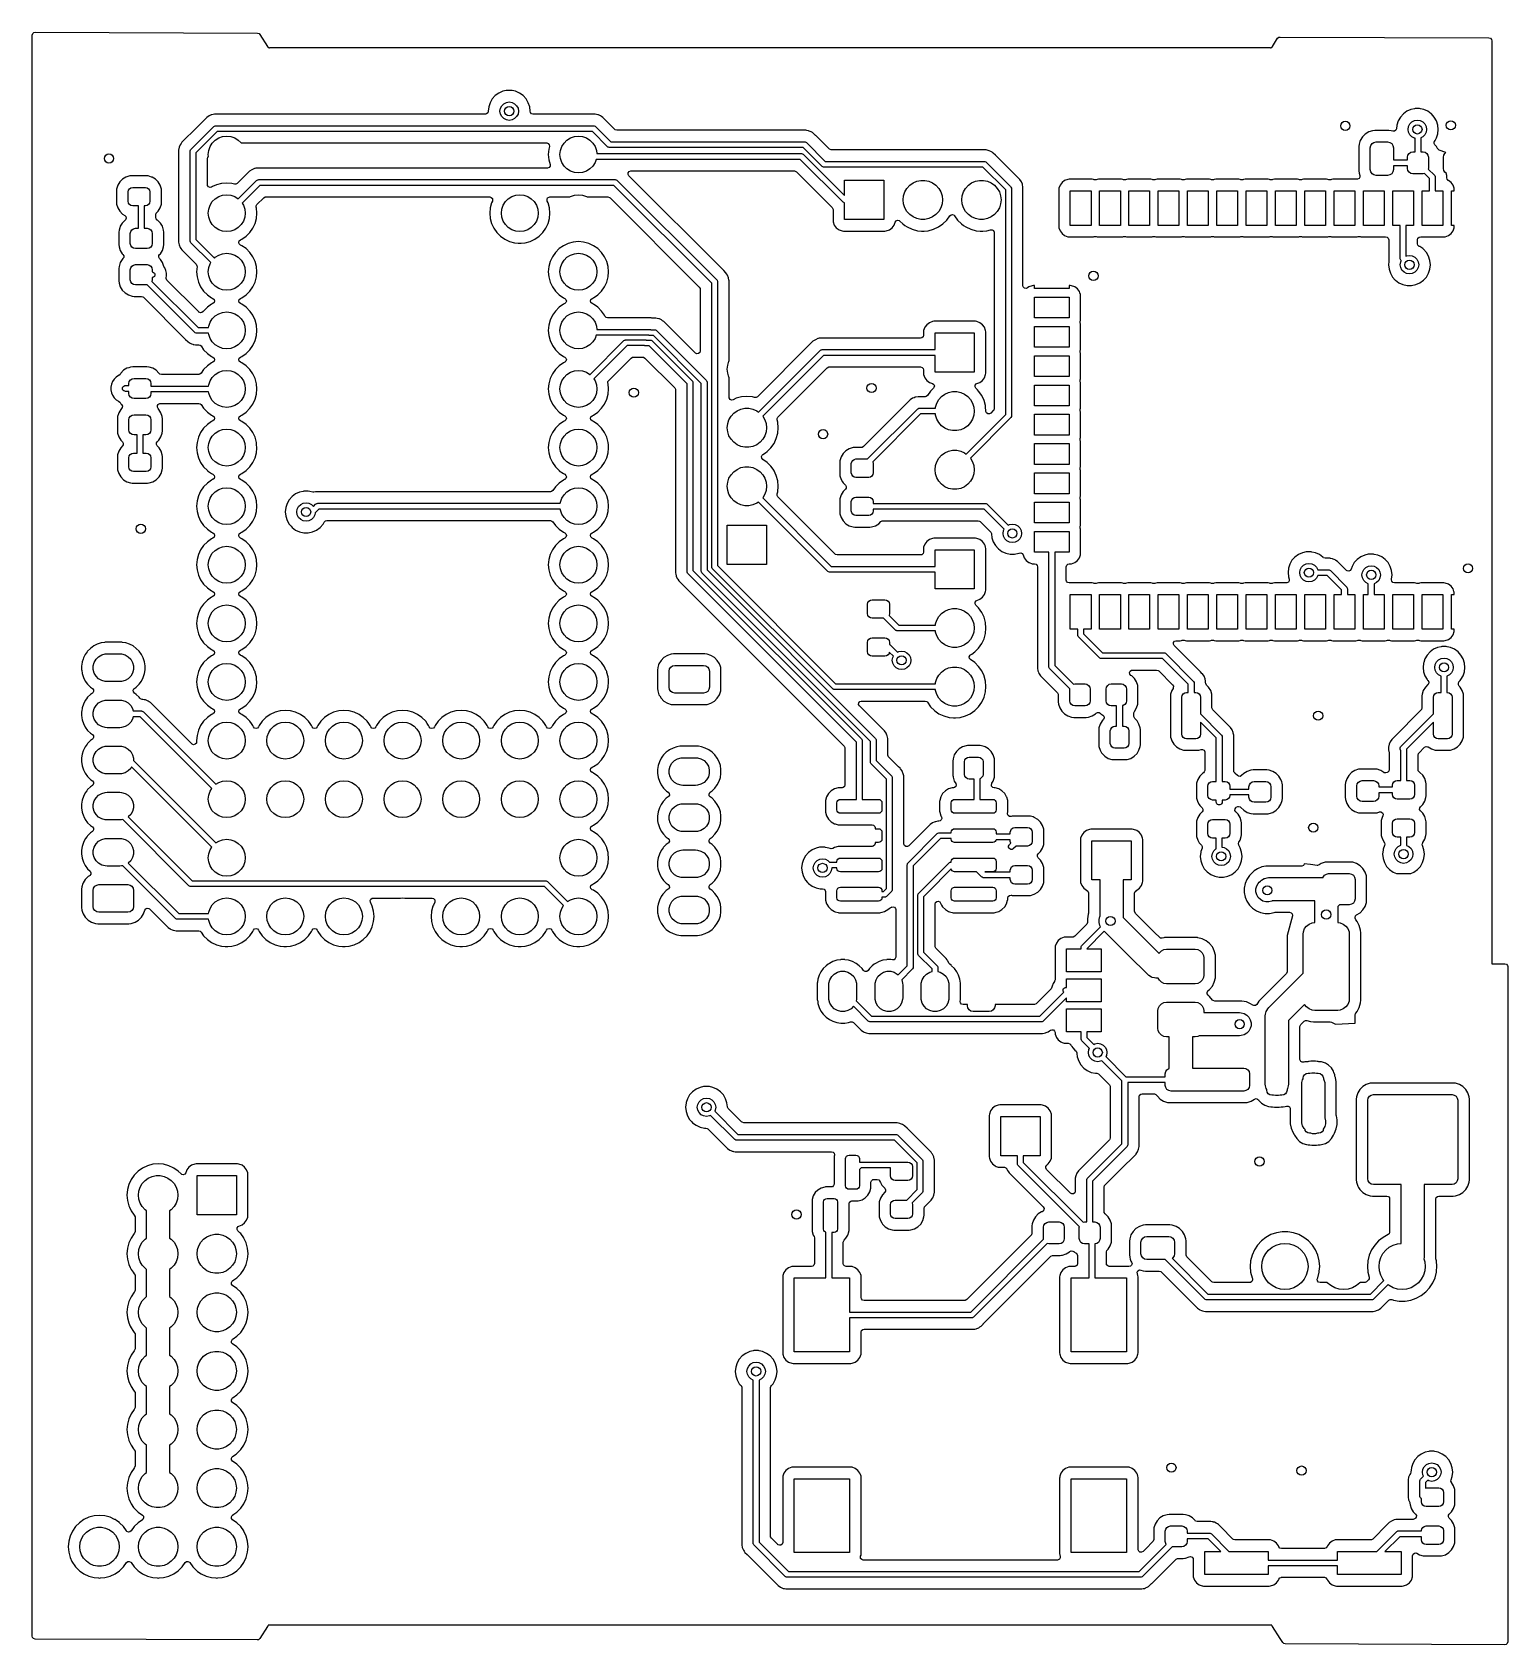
# Model space of a CAD drawing. Extents: x 0.78 to 3.29, y -3.41 to -0.66.
import ezdxf

# ---------------------------------------------------------------- set-up
doc = ezdxf.new("R2010")
doc.units = 0
doc.header["$MEASUREMENT"] = 0
doc.layers.add('BLACK', color=7, linetype='CONTINUOUS')

msp = doc.modelspace()

# ---------------------------------------------------------------- linework, layer by layer
at = {"layer": 'BLACK', "linetype": 'CONTINUOUS'}
for p, q in [((0.775, -0.6607), (0.7758, -0.6581)), ((0.7758, -0.6581), (0.7779, -0.6563)), ((0.7779, -0.6563), (0.7799, -0.6558)), ((0.7799, -0.6558), (1.1591, -0.6573)), ((1.1591, -0.6573), (1.1618, -0.6581)), ((1.1618, -0.6581), (1.1632, -0.6595)), ((1.1632, -0.6595), (1.1763, -0.6799)), ((0.775, -1.7367), (0.775, -0.6607)), ((1.1763, -0.6799), (1.1768, -0.6807)), ((1.1768, -0.6807), (1.1769, -0.6809)), ((1.1769, -0.6809), (1.1769, -0.681)), ((1.1769, -0.681), (1.1776, -0.6818)), ((1.1776, -0.6818), (1.1776, -0.6819)), ((1.1776, -0.6819), (1.1776, -0.6819)), ((1.1776, -0.6819), (1.1776, -0.6819)), ((1.1776, -0.6819), (1.1776, -0.6819)), ((1.1776, -0.6819), (1.1778, -0.682)), ((1.1778, -0.682), (1.178, -0.6821)), ((1.178, -0.6821), (1.178, -0.6821)), ((1.178, -0.6821), (1.1781, -0.6821)), ((1.1781, -0.6821), (1.1791, -0.6822)), ((1.1791, -0.6822), (1.1792, -0.6822)), ((1.1792, -0.6822), (1.1792, -0.6822)), ((1.1792, -0.6822), (1.1795, -0.6822)), ((1.1795, -0.6822), (1.1804, -0.6821)), ((1.1804, -0.6821), (2.8865, -0.6821)), ((2.8865, -0.6821), (2.8874, -0.6822)), ((2.8874, -0.6822), (2.8877, -0.6822)), ((2.8877, -0.6822), (2.8877, -0.6822)), ((2.8877, -0.6822), (2.8878, -0.6822)), ((2.8878, -0.6822), (2.8888, -0.6821)), ((2.8888, -0.6821), (2.8889, -0.6821)), ((2.8889, -0.6821), (2.8891, -0.682)), ((2.8889, -0.6821), (2.8889, -0.6821)), ((2.8889, -0.6821), (2.8889, -0.6821)), ((2.8891, -0.682), (2.8893, -0.6819)), ((2.8893, -0.6819), (2.8894, -0.6818)), ((2.8893, -0.6819), (2.8893, -0.6819)), ((2.8893, -0.6819), (2.8893, -0.6819)), ((2.8894, -0.6818), (2.89, -0.681)), ((2.89, -0.681), (2.8901, -0.6809)), ((2.8901, -0.6809), (2.8902, -0.6807)), ((2.8901, -0.6809), (2.8901, -0.6809)), ((2.8902, -0.6807), (2.8906, -0.6799)), ((2.8906, -0.6799), (2.8994, -0.6662)), ((2.8994, -0.6662), (2.9015, -0.6644)), ((2.9015, -0.6644), (2.9035, -0.664)), ((2.9035, -0.664), (3.2597, -0.6654)), ((3.2597, -0.6654), (3.2623, -0.6662)), ((3.2623, -0.6662), (3.2641, -0.6682)), ((3.2641, -0.6682), (3.2646, -0.6702)), ((3.2646, -0.6702), (3.2646, -2.2452)), ((1.5597, -0.7695), (1.556, -0.776)), ((1.5647, -0.764), (1.5597, -0.7695)), ((1.5708, -0.7596), (1.5647, -0.764)), ((1.5776, -0.7566), (1.5708, -0.7596)), ((1.5708, -0.7596), (1.5708, -0.7596)), ((1.5836, -0.7553), (1.5776, -0.7566)), ((1.5776, -0.7566), (1.5776, -0.7566)), ((1.5849, -0.755), (1.5836, -0.7553)), ((1.5923, -0.755), (1.5849, -0.755)), ((1.5939, -0.7554), (1.5923, -0.755)), ((1.5996, -0.7566), (1.5939, -0.7554)), ((1.6064, -0.7596), (1.5996, -0.7566)), ((1.5996, -0.7566), (1.5996, -0.7566)), ((1.6124, -0.764), (1.6064, -0.7596)), ((1.6064, -0.7596), (1.6064, -0.7596)), ((1.6174, -0.7695), (1.6124, -0.764)), ((1.6124, -0.764), (1.6124, -0.764)), ((1.6211, -0.776), (1.6174, -0.7695)), ((1.0801, -0.797), (1.0767, -0.7984)), ((1.0812, -0.7965), (1.0801, -0.797)), ((1.0858, -0.7956), (1.0812, -0.7965)), ((1.0812, -0.7965), (1.0812, -0.7965)), ((1.0859, -0.7956), (1.0858, -0.7956)), ((1.0858, -0.7956), (1.0858, -0.7956)), ((1.5481, -0.7956), (1.0859, -0.7956)), ((1.5501, -0.7951), (1.5481, -0.7956)), ((1.5522, -0.7933), (1.5501, -0.7951)), ((1.5529, -0.7907), (1.5522, -0.7933)), ((1.5537, -0.7831), (1.5529, -0.7905)), ((1.5529, -0.7905), (1.5529, -0.7905)), ((1.5529, -0.7905), (1.5529, -0.7907)), ((1.556, -0.776), (1.5537, -0.7831)), ((1.5537, -0.7831), (1.5537, -0.7831)), ((1.556, -0.776), (1.556, -0.776)), ((1.5728, -0.7905), (1.5736, -0.7856)), ((1.5736, -0.7954), (1.5728, -0.7905)), ((1.5736, -0.7856), (1.5758, -0.7812)), ((1.5758, -0.7997), (1.5736, -0.7954)), ((1.5758, -0.7812), (1.5793, -0.7777)), ((1.5793, -0.7777), (1.5837, -0.7755)), ((1.5837, -0.7755), (1.5886, -0.7747)), ((1.5886, -0.7747), (1.5934, -0.7755)), ((1.5934, -0.7755), (1.5978, -0.7777)), ((1.5978, -0.7777), (1.6013, -0.7812)), ((1.6013, -0.7812), (1.6036, -0.7856)), ((1.6036, -0.7954), (1.6013, -0.7997)), ((1.6036, -0.7856), (1.6043, -0.7905)), ((1.6043, -0.7905), (1.6036, -0.7954)), ((1.6235, -0.7831), (1.6211, -0.776)), ((1.6242, -0.7905), (1.6235, -0.7831)), ((1.6242, -0.7907), (1.6242, -0.7905)), ((1.6242, -0.7905), (1.6242, -0.7905)), ((1.6247, -0.7927), (1.6242, -0.7907)), ((1.6265, -0.7948), (1.6247, -0.7927)), ((1.6291, -0.7956), (1.6265, -0.7948)), ((1.7349, -0.7956), (1.6291, -0.7956)), ((1.735, -0.7956), (1.7349, -0.7956)), ((1.7349, -0.7956), (1.7349, -0.7956)), ((1.7349, -0.7956), (1.7349, -0.7956)), ((1.7397, -0.7965), (1.735, -0.7956)), ((1.735, -0.7956), (1.735, -0.7956)), ((1.735, -0.7956), (1.735, -0.7956)), ((1.7407, -0.797), (1.7397, -0.7965)), ((1.7397, -0.7965), (1.7397, -0.7965)), ((1.7397, -0.7965), (1.7397, -0.7965)), ((1.7397, -0.7965), (1.7397, -0.7965)), ((1.7397, -0.7965), (1.7397, -0.7965)), ((1.7441, -0.7984), (1.7407, -0.797)), ((1.7407, -0.797), (1.7407, -0.797)), ((3.1139, -0.7951), (3.1089, -0.8006)), ((3.12, -0.7907), (3.1139, -0.7951)), ((3.1268, -0.7877), (3.12, -0.7907)), ((3.12, -0.7907), (3.12, -0.7907)), ((3.1328, -0.7864), (3.1268, -0.7877)), ((3.1268, -0.7877), (3.1268, -0.7877)), ((3.1341, -0.7861), (3.1328, -0.7864)), ((3.1415, -0.7861), (3.1341, -0.7861)), ((3.1431, -0.7865), (3.1415, -0.7861)), ((3.1488, -0.7877), (3.1431, -0.7865)), ((3.1556, -0.7907), (3.1488, -0.7877)), ((3.1488, -0.7877), (3.1488, -0.7877)), ((3.1612, -0.7948), (3.1556, -0.7907)), ((3.1556, -0.7907), (3.1556, -0.7907)), ((3.1616, -0.7951), (3.1612, -0.7948)), ((3.1666, -0.8006), (3.1616, -0.7951)), ((1.0522, -0.8215), (1.0335, -0.8402)), ((1.0457, -0.8559), (1.0849, -0.8167)), ((1.0726, -0.8011), (1.0522, -0.8215)), ((1.0904, -0.8251), (1.0541, -0.8614)), ((1.0767, -0.7984), (1.0726, -0.8011)), ((1.0726, -0.8011), (1.0726, -0.8011)), ((1.0767, -0.7984), (1.0767, -0.7984)), ((1.0849, -0.8167), (1.0856, -0.8161)), ((1.0856, -0.8161), (1.0871, -0.8155)), ((1.0856, -0.8161), (1.0856, -0.8161)), ((1.0871, -0.8155), (1.0874, -0.8154)), ((1.0874, -0.8154), (1.0883, -0.8153)), ((1.0874, -0.8154), (1.0874, -0.8154)), ((1.0883, -0.8153), (1.7325, -0.8153)), ((1.7304, -0.8251), (1.0904, -0.8251)), ((1.5793, -0.8032), (1.5758, -0.7997)), ((1.5837, -0.8055), (1.5793, -0.8032)), ((1.5886, -0.8062), (1.5837, -0.8055)), ((1.5934, -0.8055), (1.5886, -0.8062)), ((1.5978, -0.8032), (1.5934, -0.8055)), ((1.6013, -0.7997), (1.5978, -0.8032)), ((1.7564, -0.8511), (1.7304, -0.8251)), ((1.7325, -0.8153), (1.7334, -0.8154)), ((1.7334, -0.8154), (1.7334, -0.8154)), ((1.7334, -0.8154), (1.7338, -0.8155)), ((1.7338, -0.8155), (1.7352, -0.8161)), ((1.7352, -0.8161), (1.7352, -0.8161)), ((1.7352, -0.8161), (1.736, -0.8167)), ((1.736, -0.8167), (1.7619, -0.8427)), ((1.7462, -0.7997), (1.7441, -0.7984)), ((1.7482, -0.8011), (1.7462, -0.7997)), ((1.7516, -0.8045), (1.7482, -0.8011)), ((1.7482, -0.8011), (1.7482, -0.8011)), ((1.7482, -0.8011), (1.7482, -0.8011)), ((1.7519, -0.8048), (1.7516, -0.8045)), ((1.7516, -0.8045), (1.7516, -0.8045)), ((1.7686, -0.8215), (1.7519, -0.8048)), ((1.7519, -0.8048), (1.7519, -0.8048)), ((1.7519, -0.8048), (1.7519, -0.8048)), ((1.7694, -0.8222), (1.7686, -0.8215)), ((1.7721, -0.8229), (1.7694, -0.8222)), ((2.0944, -0.8229), (1.7721, -0.8229)), ((2.0964, -0.8233), (2.0944, -0.8229)), ((2.0944, -0.8229), (2.0944, -0.8229)), ((2.0944, -0.8229), (2.0944, -0.8229)), ((2.0992, -0.8239), (2.0964, -0.8233)), ((2.0964, -0.8233), (2.0964, -0.8233)), ((2.1004, -0.8244), (2.0992, -0.8239)), ((2.0992, -0.8239), (2.0992, -0.8239)), ((2.0992, -0.8239), (2.0992, -0.8239)), ((2.0992, -0.8239), (2.0992, -0.8239)), ((2.0992, -0.8239), (2.0992, -0.8239)), ((2.1036, -0.8258), (2.1004, -0.8244)), ((2.1004, -0.8244), (2.1004, -0.8244)), ((3.0613, -0.8238), (3.0548, -0.8259)), ((3.0654, -0.8233), (3.0613, -0.8238)), ((3.0613, -0.8238), (3.0613, -0.8238)), ((3.089, -0.8233), (3.0654, -0.8233)), ((3.0654, -0.8233), (3.0654, -0.8233)), ((3.093, -0.8238), (3.089, -0.8233)), ((3.0958, -0.8247), (3.093, -0.8238)), ((3.093, -0.8238), (3.093, -0.8238)), ((3.0962, -0.8248), (3.0958, -0.8247)), ((3.0989, -0.8247), (3.0962, -0.8248)), ((3.1012, -0.8231), (3.0989, -0.8247)), ((3.1022, -0.8206), (3.1012, -0.8231)), ((3.1029, -0.8142), (3.1022, -0.8206)), ((3.1052, -0.8071), (3.1029, -0.8142)), ((3.1029, -0.8142), (3.1029, -0.8142)), ((3.1089, -0.8006), (3.1052, -0.8071)), ((3.1052, -0.8071), (3.1052, -0.8071)), ((3.122, -0.8216), (3.1228, -0.8167)), ((3.1228, -0.8265), (3.122, -0.8216)), ((3.1228, -0.8167), (3.125, -0.8123)), ((3.125, -0.8123), (3.1285, -0.8089)), ((3.1285, -0.8089), (3.1329, -0.8066)), ((3.1329, -0.8066), (3.1378, -0.8058)), ((3.1378, -0.8058), (3.1426, -0.8066)), ((3.1426, -0.8066), (3.147, -0.8089)), ((3.147, -0.8089), (3.1505, -0.8123)), ((3.1505, -0.8123), (3.1528, -0.8167)), ((3.1528, -0.8167), (3.1535, -0.8216)), ((3.1535, -0.8216), (3.1528, -0.8265)), ((3.1703, -0.8071), (3.1666, -0.8006)), ((3.1726, -0.8142), (3.1703, -0.8071)), ((3.1734, -0.8216), (3.1726, -0.8142)), ((3.1726, -0.829), (3.1734, -0.8216)), ((1.0255, -0.8522), (1.0246, -0.8568)), ((1.0274, -0.8477), (1.0255, -0.8522)), ((1.0255, -0.8522), (1.0255, -0.8522)), ((1.0288, -0.8456), (1.0274, -0.8477)), ((1.0274, -0.8477), (1.0274, -0.8477)), ((1.0301, -0.8436), (1.0288, -0.8456)), ((1.0288, -0.8456), (1.0288, -0.8456)), ((1.0318, -0.8419), (1.0301, -0.8436)), ((1.0301, -0.8436), (1.0301, -0.8436)), ((1.0335, -0.8402), (1.0318, -0.8419)), ((1.0335, -0.8402), (1.0335, -0.8402)), ((1.076, -0.8575), (1.0783, -0.8508)), ((1.0783, -0.8508), (1.0821, -0.8449)), ((1.0821, -0.8449), (1.0871, -0.8399)), ((1.0871, -0.8399), (1.093, -0.8361)), ((1.093, -0.8361), (1.0997, -0.8338)), ((1.0997, -0.8338), (1.1067, -0.833)), ((1.1067, -0.833), (1.1137, -0.8338)), ((1.1137, -0.8338), (1.1204, -0.8361)), ((1.1204, -0.8361), (1.1263, -0.8399)), ((1.1263, -0.8399), (1.1313, -0.8448)), ((1.1313, -0.8448), (1.6526, -0.8448)), ((1.6526, -0.8448), (1.6552, -0.8456)), ((1.6552, -0.8456), (1.657, -0.8477)), ((1.6573, -0.851), (1.6561, -0.8556)), ((1.657, -0.8477), (1.6574, -0.8504)), ((1.6574, -0.8504), (1.6573, -0.851)), ((1.676, -0.8575), (1.6783, -0.8508)), ((1.6783, -0.8508), (1.6821, -0.8449)), ((1.6821, -0.8449), (1.6871, -0.8399)), ((1.6871, -0.8399), (1.693, -0.8361)), ((1.693, -0.8361), (1.6997, -0.8338)), ((1.6997, -0.8338), (1.7067, -0.833)), ((1.7067, -0.833), (1.7137, -0.8338)), ((1.7137, -0.8338), (1.7204, -0.8361)), ((1.7204, -0.8361), (1.7263, -0.8399)), ((1.7263, -0.8399), (1.7313, -0.8449)), ((1.7313, -0.8449), (1.7351, -0.8508)), ((1.7351, -0.8508), (1.7374, -0.8575)), ((1.7571, -0.8517), (1.7564, -0.8511)), ((1.7581, -0.8521), (1.7571, -0.8517)), ((1.7571, -0.8517), (1.7571, -0.8517)), ((1.7589, -0.8524), (1.7581, -0.8521)), ((1.7598, -0.8525), (1.7589, -0.8524)), ((1.7589, -0.8524), (1.7589, -0.8524)), ((2.0899, -0.8525), (1.7598, -0.8525)), ((1.7619, -0.8427), (2.092, -0.8427)), ((2.122, -0.8845), (2.0899, -0.8525)), ((2.092, -0.8427), (2.0929, -0.8427)), ((2.0929, -0.8427), (2.0929, -0.8427)), ((2.0929, -0.8427), (2.0935, -0.843)), ((2.0935, -0.843), (2.0947, -0.8435)), ((2.0947, -0.8435), (2.0947, -0.8435)), ((2.0947, -0.8435), (2.0955, -0.8441)), ((2.0955, -0.8441), (2.1275, -0.8761)), ((2.1039, -0.8259), (2.1036, -0.8258)), ((2.1057, -0.8271), (2.1039, -0.8259)), ((2.1077, -0.8284), (2.1057, -0.8271)), ((2.1111, -0.8319), (2.1077, -0.8284)), ((2.1077, -0.8284), (2.1077, -0.8284)), ((2.1077, -0.8284), (2.1077, -0.8284)), ((2.1114, -0.8322), (2.1111, -0.8319)), ((2.1111, -0.8319), (2.1111, -0.8319)), ((2.1342, -0.855), (2.1114, -0.8322)), ((2.1114, -0.8322), (2.1114, -0.8322)), ((2.1114, -0.8322), (2.1114, -0.8322)), ((3.0382, -0.8469), (3.0378, -0.8509)), ((3.0378, -0.8509), (3.0378, -0.8923)), ((3.0396, -0.8425), (3.0382, -0.8469)), ((3.0382, -0.8469), (3.0382, -0.8469)), ((3.0382, -0.8469), (3.0382, -0.8469)), ((3.0404, -0.8403), (3.0396, -0.8425)), ((3.044, -0.8344), (3.0404, -0.8403)), ((3.0404, -0.8403), (3.0404, -0.8403)), ((3.0489, -0.8296), (3.044, -0.8344)), ((3.0548, -0.8259), (3.0489, -0.8296)), ((3.0548, -0.8259), (3.0548, -0.8259)), ((3.0575, -0.8529), (3.0582, -0.8491)), ((3.0575, -0.8903), (3.0575, -0.8529)), ((3.0582, -0.8491), (3.0604, -0.8459)), ((3.0604, -0.8459), (3.0636, -0.8438)), ((3.0636, -0.8438), (3.0673, -0.843)), ((3.0673, -0.843), (3.087, -0.843)), ((3.087, -0.843), (3.0908, -0.8438)), ((3.0908, -0.8438), (3.094, -0.8459)), ((3.094, -0.8459), (3.0961, -0.8491)), ((3.0961, -0.8491), (3.0969, -0.8529)), ((3.0969, -0.8529), (3.0969, -0.8737)), ((3.125, -0.8308), (3.1228, -0.8265)), ((3.1285, -0.8343), (3.125, -0.8308)), ((3.1329, -0.8366), (3.1285, -0.8343)), ((3.1339, -0.8367), (3.1329, -0.8366)), ((3.1339, -0.8599), (3.1339, -0.8367)), ((3.147, -0.8343), (3.1437, -0.836)), ((3.1437, -0.836), (3.1437, -0.8599)), ((3.1505, -0.8308), (3.147, -0.8343)), ((3.1528, -0.8265), (3.1505, -0.8308)), ((3.1662, -0.8458), (3.1664, -0.8431)), ((3.1675, -0.8482), (3.1662, -0.8458)), ((3.1664, -0.8431), (3.1667, -0.8423)), ((3.1667, -0.8423), (3.1679, -0.8403)), ((3.1702, -0.8509), (3.1675, -0.8482)), ((3.1679, -0.8403), (3.1703, -0.8361)), ((3.1728, -0.8551), (3.1702, -0.8509)), ((3.1702, -0.8509), (3.1702, -0.8509)), ((3.1703, -0.8361), (3.1726, -0.829)), ((1.0246, -0.8568), (1.0246, -0.8568)), ((1.0246, -0.8568), (1.0246, -0.8569)), ((1.0246, -0.8569), (1.0246, -1.014)), ((1.0443, -0.8593), (1.0444, -0.8584)), ((1.0443, -1.0115), (1.0443, -0.8593)), ((1.0444, -0.8584), (1.0451, -0.8566)), ((1.0451, -0.8566), (1.0457, -0.8559)), ((1.0451, -0.8566), (1.0451, -0.8566)), ((1.0541, -0.8614), (1.0541, -1.0095)), ((1.0738, -0.8716), (1.0746, -0.8689)), ((1.0738, -0.9157), (1.0738, -0.8716)), ((1.0746, -0.8689), (1.0753, -0.8681)), ((1.0752, -0.8645), (1.076, -0.8575)), ((1.0756, -0.8678), (1.0752, -0.8645)), ((1.0753, -0.8681), (1.0756, -0.8678)), ((1.6561, -0.8556), (1.6553, -0.8645)), ((1.6553, -0.8645), (1.6553, -0.8645)), ((1.6553, -0.8645), (1.6561, -0.8734)), ((1.6561, -0.8556), (1.6561, -0.8556)), ((1.6561, -0.8734), (1.6561, -0.8734)), ((1.6561, -0.8734), (1.6582, -0.8814)), ((1.6752, -0.8645), (1.676, -0.8575)), ((1.676, -0.8715), (1.6752, -0.8645)), ((1.6783, -0.8782), (1.676, -0.8715)), ((1.6821, -0.8841), (1.6783, -0.8782)), ((1.7351, -0.8782), (1.7313, -0.8841)), ((1.7369, -0.8728), (1.7351, -0.8782)), ((2.0852, -0.8728), (1.7369, -0.8728)), ((1.7374, -0.8575), (1.738, -0.863)), ((1.738, -0.863), (2.0872, -0.863)), ((2.1578, -0.9454), (2.0852, -0.8728)), ((2.0872, -0.863), (2.0882, -0.8631)), ((2.0882, -0.8631), (2.0882, -0.8631)), ((2.0882, -0.8631), (2.0887, -0.8633)), ((2.0887, -0.8633), (2.09, -0.8638)), ((2.09, -0.8638), (2.09, -0.8638)), ((2.09, -0.8638), (2.0907, -0.8644)), ((2.0907, -0.8644), (2.1607, -0.9344)), ((2.1275, -0.8761), (2.3987, -0.8761)), ((2.135, -0.8556), (2.1342, -0.855)), ((2.1377, -0.8564), (2.135, -0.8556)), ((2.4012, -0.8564), (2.1377, -0.8564)), ((2.3987, -0.8761), (2.3997, -0.8762)), ((2.3997, -0.8762), (2.3997, -0.8762)), ((2.3997, -0.8762), (2.4002, -0.8764)), ((2.4002, -0.8764), (2.4015, -0.8769)), ((2.4021, -0.8566), (2.4012, -0.8564)), ((2.4012, -0.8564), (2.4012, -0.8564)), ((2.4015, -0.8769), (2.4015, -0.8769)), ((2.4015, -0.8769), (2.4022, -0.8776)), ((2.4059, -0.8574), (2.4021, -0.8566)), ((2.4021, -0.8566), (2.4021, -0.8566)), ((2.4022, -0.8776), (2.4439, -0.9192)), ((2.4072, -0.8579), (2.4059, -0.8574)), ((2.4059, -0.8574), (2.4059, -0.8574)), ((2.4059, -0.8574), (2.4059, -0.8574)), ((2.4104, -0.8592), (2.4072, -0.8579)), ((2.4122, -0.8604), (2.4104, -0.8592)), ((2.4104, -0.8592), (2.4104, -0.8592)), ((2.4144, -0.8619), (2.4122, -0.8604)), ((2.4122, -0.8604), (2.4122, -0.8604)), ((2.4122, -0.8604), (2.4122, -0.8604)), ((2.4179, -0.8653), (2.4144, -0.8619)), ((2.4181, -0.8656), (2.4179, -0.8653)), ((2.4179, -0.8653), (2.4179, -0.8653)), ((2.4561, -0.9036), (2.4181, -0.8656)), ((2.4181, -0.8656), (2.4181, -0.8656)), ((2.4181, -0.8656), (2.4181, -0.8656)), ((3.0969, -0.8737), (3.1211, -0.8737)), ((3.1211, -0.8687), (3.1217, -0.8654)), ((3.1211, -0.8737), (3.1211, -0.8687)), ((3.1217, -0.8654), (3.1237, -0.8625)), ((3.1237, -0.8625), (3.1265, -0.8606)), ((3.1265, -0.8606), (3.1299, -0.8599)), ((3.1299, -0.8599), (3.1339, -0.8599)), ((3.1437, -0.8599), (3.1476, -0.8599)), ((3.1476, -0.8599), (3.151, -0.8606)), ((3.151, -0.8606), (3.1539, -0.8625)), ((3.1539, -0.8625), (3.1558, -0.8654)), ((3.1558, -0.8654), (3.1565, -0.8687)), ((3.1565, -0.8687), (3.1565, -0.8884)), ((3.173, -0.8555), (3.1728, -0.8551)), ((3.1752, -0.8571), (3.173, -0.8555)), ((3.1865, -0.8613), (3.1752, -0.8571)), ((3.1821, -0.8687), (3.1828, -0.8654)), ((3.1821, -0.8884), (3.1821, -0.8687)), ((3.1828, -0.8654), (3.1847, -0.8625)), ((3.1847, -0.8625), (3.1865, -0.8613)), ((0.9291, -0.9066), (0.9244, -0.9113)), ((0.9349, -0.9031), (0.9291, -0.9066)), ((0.9413, -0.9011), (0.9349, -0.9031)), ((0.9433, -0.9009), (0.9413, -0.9011)), ((0.944, -0.9009), (0.9433, -0.9009)), ((0.9701, -0.9009), (0.944, -0.9009)), ((0.971, -0.9009), (0.9701, -0.9009)), ((0.9729, -0.9011), (0.971, -0.9009)), ((0.9786, -0.9029), (0.9729, -0.9011)), ((0.9729, -0.9011), (0.9729, -0.9011)), ((0.9729, -0.9011), (0.9729, -0.9011)), ((0.9793, -0.9031), (0.9786, -0.9029)), ((0.985, -0.9066), (0.9793, -0.9031)), ((0.9898, -0.9113), (0.985, -0.9066)), ((1.1421, -0.8965), (1.1248, -0.9138)), ((1.1447, -0.8939), (1.1421, -0.8965)), ((1.1421, -0.8965), (1.1421, -0.8965)), ((1.1456, -0.8931), (1.1447, -0.8939)), ((1.1496, -0.8904), (1.1456, -0.8931)), ((1.1541, -0.8885), (1.1496, -0.8904)), ((1.1496, -0.8904), (1.1496, -0.8904)), ((1.1548, -0.8884), (1.1541, -0.8885)), ((1.1565, -0.888), (1.1548, -0.8884)), ((1.1588, -0.8876), (1.1565, -0.888)), ((1.1585, -0.9081), (1.1598, -0.9076)), ((1.6535, -0.8876), (1.1588, -0.8876)), ((1.1598, -0.9076), (1.1603, -0.9074)), ((1.1603, -0.9074), (1.1613, -0.9073)), ((1.1603, -0.9074), (1.1603, -0.9074)), ((1.1613, -0.9073), (1.7693, -0.9073)), ((1.6541, -0.8875), (1.6535, -0.8876)), ((1.6566, -0.8864), (1.6541, -0.8875)), ((1.6582, -0.8842), (1.6566, -0.8864)), ((1.6582, -0.8814), (1.6582, -0.8842)), ((1.6871, -0.8891), (1.6821, -0.8841)), ((1.693, -0.8929), (1.6871, -0.8891)), ((1.6997, -0.8952), (1.693, -0.8929)), ((1.7067, -0.896), (1.6997, -0.8952)), ((1.7137, -0.8952), (1.7067, -0.896)), ((1.7204, -0.8929), (1.7137, -0.8952)), ((1.7263, -0.8891), (1.7204, -0.8929)), ((1.7313, -0.8841), (1.7263, -0.8891)), ((1.7693, -0.9073), (1.7703, -0.9074)), ((1.7703, -0.9074), (1.7703, -0.9074)), ((1.7703, -0.9074), (1.7708, -0.9076)), ((1.7708, -0.9076), (1.7721, -0.9081)), ((1.7915, -0.8984), (1.7917, -0.8957)), ((1.7928, -0.9008), (1.7915, -0.8984)), ((1.7917, -0.8957), (1.7934, -0.8935)), ((1.9546, -1.0626), (1.7928, -0.9008)), ((1.7934, -0.8935), (1.7959, -0.8925)), ((1.7959, -0.8925), (1.7963, -0.8925)), ((1.7963, -0.8925), (2.075, -0.8925)), ((2.075, -0.8925), (2.0777, -0.8933)), ((2.0777, -0.8933), (2.0785, -0.8939)), ((2.0785, -0.8939), (2.1396, -0.955)), ((2.1227, -0.8851), (2.122, -0.8845)), ((2.1245, -0.8859), (2.1227, -0.8851)), ((2.1254, -0.886), (2.1245, -0.8859)), ((2.1245, -0.8859), (2.1245, -0.8859)), ((2.3967, -0.886), (2.1254, -0.886)), ((2.4355, -0.9248), (2.3967, -0.886)), ((2.458, -0.9055), (2.4561, -0.9036)), ((2.4561, -0.9036), (2.4561, -0.9036)), ((2.4595, -0.907), (2.458, -0.9055)), ((2.4622, -0.9111), (2.4595, -0.907)), ((2.5414, -0.9069), (2.5361, -0.9088)), ((2.5438, -0.9066), (2.5414, -0.9069)), ((2.583, -0.9066), (2.5438, -0.9066)), ((2.5438, -0.9066), (2.5438, -0.9066)), ((2.5853, -0.9069), (2.583, -0.9066)), ((2.583, -0.9066), (2.583, -0.9066)), ((2.583, -0.9066), (2.583, -0.9066)), ((2.583, -0.9066), (2.583, -0.9066)), ((2.5867, -0.9074), (2.5853, -0.9069)), ((2.5853, -0.9069), (2.5853, -0.9069)), ((2.5873, -0.9076), (2.5867, -0.9074)), ((2.5901, -0.9074), (2.5873, -0.9076)), ((2.5914, -0.9069), (2.5901, -0.9074)), ((2.5938, -0.9066), (2.5914, -0.9069)), ((2.633, -0.9066), (2.5938, -0.9066)), ((2.5938, -0.9066), (2.5938, -0.9066)), ((2.6353, -0.9069), (2.633, -0.9066)), ((2.633, -0.9066), (2.633, -0.9066)), ((2.633, -0.9066), (2.633, -0.9066)), ((2.633, -0.9066), (2.633, -0.9066)), ((2.6367, -0.9074), (2.6353, -0.9069)), ((2.6353, -0.9069), (2.6353, -0.9069)), ((2.6373, -0.9076), (2.6367, -0.9074)), ((2.6401, -0.9074), (2.6373, -0.9076)), ((2.6414, -0.9069), (2.6401, -0.9074)), ((2.6438, -0.9066), (2.6414, -0.9069)), ((2.683, -0.9066), (2.6438, -0.9066)), ((2.6438, -0.9066), (2.6438, -0.9066)), ((2.6853, -0.9069), (2.683, -0.9066)), ((2.683, -0.9066), (2.683, -0.9066)), ((2.683, -0.9066), (2.683, -0.9066)), ((2.683, -0.9066), (2.683, -0.9066)), ((2.6867, -0.9074), (2.6853, -0.9069)), ((2.6853, -0.9069), (2.6853, -0.9069)), ((2.6873, -0.9076), (2.6867, -0.9074)), ((2.6901, -0.9074), (2.6873, -0.9076)), ((2.6914, -0.9069), (2.6901, -0.9074)), ((2.6938, -0.9066), (2.6914, -0.9069)), ((2.733, -0.9066), (2.6938, -0.9066)), ((2.6938, -0.9066), (2.6938, -0.9066)), ((2.7353, -0.9069), (2.733, -0.9066)), ((2.733, -0.9066), (2.733, -0.9066)), ((2.733, -0.9066), (2.733, -0.9066)), ((2.733, -0.9066), (2.733, -0.9066)), ((2.7367, -0.9074), (2.7353, -0.9069)), ((2.7353, -0.9069), (2.7353, -0.9069)), ((2.7373, -0.9076), (2.7367, -0.9074)), ((2.7401, -0.9074), (2.7373, -0.9076)), ((2.7414, -0.9069), (2.7401, -0.9074)), ((2.7438, -0.9066), (2.7414, -0.9069)), ((2.783, -0.9066), (2.7438, -0.9066)), ((2.7438, -0.9066), (2.7438, -0.9066)), ((2.7853, -0.9069), (2.783, -0.9066)), ((2.783, -0.9066), (2.783, -0.9066)), ((2.783, -0.9066), (2.783, -0.9066)), ((2.783, -0.9066), (2.783, -0.9066)), ((2.7867, -0.9074), (2.7853, -0.9069)), ((2.7853, -0.9069), (2.7853, -0.9069)), ((2.7873, -0.9076), (2.7867, -0.9074)), ((2.7901, -0.9074), (2.7873, -0.9076)), ((2.7914, -0.9069), (2.7901, -0.9074)), ((2.7938, -0.9066), (2.7914, -0.9069)), ((2.833, -0.9066), (2.7938, -0.9066)), ((2.7938, -0.9066), (2.7938, -0.9066)), ((2.8353, -0.9069), (2.833, -0.9066)), ((2.833, -0.9066), (2.833, -0.9066)), ((2.833, -0.9066), (2.833, -0.9066)), ((2.833, -0.9066), (2.833, -0.9066)), ((2.8367, -0.9074), (2.8353, -0.9069)), ((2.8353, -0.9069), (2.8353, -0.9069)), ((2.8373, -0.9076), (2.8367, -0.9074)), ((2.8401, -0.9074), (2.8373, -0.9076)), ((2.8414, -0.9069), (2.8401, -0.9074)), ((2.8438, -0.9066), (2.8414, -0.9069)), ((2.883, -0.9066), (2.8438, -0.9066)), ((2.8438, -0.9066), (2.8438, -0.9066)), ((2.8853, -0.9069), (2.883, -0.9066)), ((2.883, -0.9066), (2.883, -0.9066)), ((2.883, -0.9066), (2.883, -0.9066)), ((2.883, -0.9066), (2.883, -0.9066)), ((2.8867, -0.9074), (2.8853, -0.9069)), ((2.8853, -0.9069), (2.8853, -0.9069)), ((2.8873, -0.9076), (2.8867, -0.9074)), ((2.8901, -0.9074), (2.8873, -0.9076)), ((2.8914, -0.9069), (2.8901, -0.9074)), ((2.8938, -0.9066), (2.8914, -0.9069)), ((2.933, -0.9066), (2.8938, -0.9066)), ((2.8938, -0.9066), (2.8938, -0.9066)), ((2.9353, -0.9069), (2.933, -0.9066)), ((2.933, -0.9066), (2.933, -0.9066)), ((2.933, -0.9066), (2.933, -0.9066)), ((2.933, -0.9066), (2.933, -0.9066)), ((2.9367, -0.9074), (2.9353, -0.9069)), ((2.9353, -0.9069), (2.9353, -0.9069)), ((2.9373, -0.9076), (2.9367, -0.9074)), ((2.9401, -0.9074), (2.9373, -0.9076)), ((2.9414, -0.9069), (2.9401, -0.9074)), ((2.9438, -0.9066), (2.9414, -0.9069)), ((2.983, -0.9066), (2.9438, -0.9066)), ((2.9438, -0.9066), (2.9438, -0.9066)), ((2.9853, -0.9069), (2.983, -0.9066)), ((2.983, -0.9066), (2.983, -0.9066)), ((2.983, -0.9066), (2.983, -0.9066)), ((2.983, -0.9066), (2.983, -0.9066)), ((2.9867, -0.9074), (2.9853, -0.9069)), ((2.9853, -0.9069), (2.9853, -0.9069)), ((2.9873, -0.9076), (2.9867, -0.9074)), ((2.9901, -0.9074), (2.9873, -0.9076)), ((2.9914, -0.9069), (2.9901, -0.9074)), ((2.9938, -0.9066), (2.9914, -0.9069)), ((3.033, -0.9066), (2.9938, -0.9066)), ((2.9938, -0.9066), (2.9938, -0.9066)), ((3.0344, -0.9068), (3.033, -0.9066)), ((3.033, -0.9066), (3.033, -0.9066)), ((3.0358, -0.9067), (3.0344, -0.9068)), ((3.0382, -0.9055), (3.0358, -0.9067)), ((3.0378, -0.8923), (3.0378, -0.8923)), ((3.0378, -0.8923), (3.0382, -0.8963)), ((3.0382, -0.8963), (3.0382, -0.8963)), ((3.0382, -0.8963), (3.0396, -0.9004)), ((3.0396, -0.9031), (3.0382, -0.9055)), ((3.0396, -0.9004), (3.0396, -0.9031)), ((3.0582, -0.8941), (3.0575, -0.8903)), ((3.0604, -0.8973), (3.0582, -0.8941)), ((3.0636, -0.8994), (3.0604, -0.8973)), ((3.0673, -0.9001), (3.0636, -0.8994)), ((3.087, -0.9001), (3.0673, -0.9001)), ((3.0908, -0.8994), (3.087, -0.9001)), ((3.094, -0.8973), (3.0908, -0.8994)), ((3.0961, -0.8941), (3.094, -0.8973)), ((3.0969, -0.8903), (3.0961, -0.8941)), ((3.1211, -0.8835), (3.0969, -0.8835)), ((3.0969, -0.8835), (3.0969, -0.8903)), ((3.1211, -0.8884), (3.1211, -0.8835)), ((3.1217, -0.8918), (3.1211, -0.8884)), ((3.1237, -0.8947), (3.1217, -0.8918)), ((3.1265, -0.8966), (3.1237, -0.8947)), ((3.1299, -0.8973), (3.1265, -0.8966)), ((3.1476, -0.8973), (3.1299, -0.8973)), ((3.15, -0.8968), (3.1476, -0.8973)), ((3.1585, -0.9052), (3.15, -0.8968)), ((3.1565, -0.8884), (3.1563, -0.8892)), ((3.1563, -0.8892), (3.1669, -0.8997)), ((3.1585, -0.9263), (3.1585, -0.9052)), ((3.1669, -0.8997), (3.1675, -0.9005)), ((3.1675, -0.9005), (3.1675, -0.9005)), ((3.1675, -0.9005), (3.1682, -0.9022)), ((3.1682, -0.9022), (3.1683, -0.9032)), ((3.1683, -0.9032), (3.1683, -0.9263)), ((3.1828, -0.8918), (3.1821, -0.8884)), ((3.1847, -0.8947), (3.1828, -0.8918)), ((3.1871, -0.8963), (3.1847, -0.8947)), ((3.1879, -0.9004), (3.1871, -0.8963)), ((3.188, -0.9008), (3.1879, -0.9004)), ((3.1879, -0.9004), (3.1879, -0.9004)), ((3.188, -0.9045), (3.188, -0.9008)), ((3.1886, -0.9068), (3.188, -0.9045)), ((3.1904, -0.9086), (3.1886, -0.9068)), ((0.9189, -0.9234), (0.9187, -0.9262)), ((0.9187, -0.9262), (0.9187, -0.9464)), ((0.9209, -0.917), (0.9189, -0.9234)), ((0.9244, -0.9113), (0.9209, -0.917)), ((0.9384, -0.9284), (0.939, -0.9254)), ((0.9384, -0.9442), (0.9384, -0.9284)), ((0.939, -0.9254), (0.9407, -0.9229)), ((0.9407, -0.9229), (0.9432, -0.9212)), ((0.9432, -0.9212), (0.9463, -0.9206)), ((0.9463, -0.9206), (0.9679, -0.9206)), ((0.9679, -0.9206), (0.9709, -0.9212)), ((0.9709, -0.9212), (0.9735, -0.9229)), ((0.9735, -0.9229), (0.9752, -0.9254)), ((0.9752, -0.9254), (0.9758, -0.9284)), ((0.9758, -0.9284), (0.9758, -0.9442)), ((0.9932, -0.917), (0.9898, -0.9113)), ((0.9898, -0.9113), (0.9898, -0.9113)), ((0.9898, -0.9113), (0.9898, -0.9113)), ((0.9952, -0.9234), (0.9932, -0.917)), ((0.9955, -0.9262), (0.9952, -0.9234)), ((0.9955, -0.9464), (0.9955, -0.9262)), ((1.0742, -0.9175), (1.0738, -0.9157)), ((1.0759, -0.9196), (1.0742, -0.9175)), ((1.0785, -0.9205), (1.0759, -0.9196)), ((1.0808, -0.92), (1.0785, -0.9205)), ((1.081, -0.92), (1.0808, -0.9201)), ((1.0808, -0.9201), (1.0808, -0.92)), ((1.0827, -0.9192), (1.081, -0.92)), ((1.081, -0.92), (1.081, -0.92)), ((1.0891, -0.9162), (1.0827, -0.9192)), ((1.0978, -0.9139), (1.0891, -0.9162)), ((1.0891, -0.9162), (1.0891, -0.9162)), ((1.093, -0.9361), (1.0997, -0.9338)), ((1.1067, -0.9131), (1.0978, -0.9139)), ((1.0978, -0.9139), (1.0978, -0.9139)), ((1.0997, -0.9338), (1.1067, -0.933)), ((1.1156, -0.9139), (1.1067, -0.9131)), ((1.1067, -0.9131), (1.1067, -0.9131)), ((1.1067, -0.933), (1.1137, -0.9338)), ((1.1137, -0.9338), (1.1204, -0.9361)), ((1.1201, -0.9151), (1.1156, -0.9139)), ((1.1224, -0.9151), (1.1201, -0.9151)), ((1.1248, -0.9138), (1.1224, -0.9151)), ((1.1265, -0.94), (1.1578, -0.9087)), ((1.1633, -0.9171), (1.133, -0.9475)), ((1.1578, -0.9087), (1.1585, -0.9081)), ((1.1585, -0.9081), (1.1585, -0.9081)), ((1.7673, -0.9171), (1.1633, -0.9171)), ((1.593, -0.9361), (1.5997, -0.9338)), ((1.5997, -0.9338), (1.6067, -0.933)), ((1.6067, -0.933), (1.6137, -0.9338)), ((1.6137, -0.9338), (1.6204, -0.9361)), ((1.693, -0.9361), (1.6997, -0.9338)), ((1.6997, -0.9338), (1.7067, -0.933)), ((1.7067, -0.933), (1.7137, -0.9338)), ((1.7137, -0.9338), (1.7204, -0.9361)), ((1.9341, -1.0839), (1.7673, -0.9171)), ((1.7721, -0.9081), (1.7721, -0.9081)), ((1.7721, -0.9081), (1.7728, -0.9087)), ((1.7728, -0.9087), (1.9425, -1.0783)), ((2.1607, -0.9344), (2.1607, -0.9084)), ((2.1607, -0.9084), (2.2276, -0.9084)), ((2.2276, -0.9084), (2.2276, -0.9754)), ((2.2607, -0.9419), (2.2614, -0.9349)), ((2.2614, -0.9349), (2.2636, -0.9283)), ((2.2636, -0.9283), (2.2671, -0.9222)), ((2.2671, -0.9222), (2.2718, -0.917)), ((2.2718, -0.917), (2.2774, -0.9129)), ((2.2774, -0.9129), (2.2838, -0.9101)), ((2.2838, -0.9101), (2.2907, -0.9086)), ((2.2907, -0.9086), (2.2977, -0.9086)), ((2.2977, -0.9086), (2.3045, -0.9101)), ((2.3045, -0.9101), (2.3109, -0.9129)), ((2.3109, -0.9129), (2.3165, -0.917)), ((2.3165, -0.917), (2.3212, -0.9222)), ((2.3212, -0.9222), (2.3247, -0.9283)), ((2.3247, -0.9283), (2.3269, -0.9349)), ((2.3269, -0.9349), (2.3276, -0.9419)), ((2.3607, -0.9419), (2.3614, -0.9349)), ((2.3614, -0.9349), (2.3636, -0.9283)), ((2.3636, -0.9283), (2.3671, -0.9222)), ((2.3671, -0.9222), (2.3718, -0.917)), ((2.3718, -0.917), (2.3774, -0.9129)), ((2.3774, -0.9129), (2.3838, -0.9101)), ((2.3838, -0.9101), (2.3907, -0.9086)), ((2.3907, -0.9086), (2.3977, -0.9086)), ((2.3977, -0.9086), (2.4045, -0.9101)), ((2.4045, -0.9101), (2.4109, -0.9129)), ((2.4109, -0.9129), (2.4165, -0.917)), ((2.4165, -0.917), (2.4212, -0.9222)), ((2.4212, -0.9222), (2.4247, -0.9283)), ((2.4247, -0.9283), (2.4269, -0.9349)), ((2.4269, -0.9349), (2.4276, -0.9419)), ((2.4355, -1.3083), (2.4355, -0.9248)), ((2.4439, -0.9192), (2.4445, -0.92)), ((2.4445, -0.92), (2.4445, -0.92)), ((2.4445, -0.92), (2.4452, -0.9218)), ((2.4452, -0.9218), (2.4453, -0.9227)), ((2.4453, -0.9227), (2.4453, -1.3103)), ((2.464, -0.9152), (2.4622, -0.9111)), ((2.4622, -0.9111), (2.4622, -0.9111)), ((2.4622, -0.9111), (2.4622, -0.9111)), ((2.4622, -0.9111), (2.4622, -0.9111)), ((2.4641, -0.9155), (2.464, -0.9152)), ((2.4642, -0.9158), (2.4641, -0.9155)), ((2.4642, -0.9159), (2.4642, -0.9158)), ((2.465, -0.92), (2.4642, -0.9159)), ((2.4642, -0.9159), (2.4642, -0.9159)), ((2.4642, -0.9159), (2.4642, -0.9159)), ((2.465, -0.9201), (2.465, -0.92)), ((2.465, -0.92), (2.465, -0.92)), ((2.465, -0.92), (2.465, -0.92)), ((2.465, -0.9203), (2.465, -0.9201)), ((2.465, -0.9244), (2.465, -0.9203)), ((2.465, -1.0881), (2.465, -0.9244)), ((2.5261, -0.9234), (2.526, -0.9244)), ((2.526, -0.9244), (2.526, -0.9244)), ((2.526, -0.9244), (2.526, -0.9873)), ((2.5262, -0.9221), (2.5261, -0.9234)), ((2.5282, -0.9168), (2.5262, -0.9221)), ((2.5316, -0.9122), (2.5282, -0.9168)), ((2.5282, -0.9168), (2.5282, -0.9168)), ((2.5361, -0.9088), (2.5316, -0.9122)), ((2.5316, -0.9122), (2.5316, -0.9122)), ((2.5361, -0.9088), (2.5361, -0.9088)), ((2.5457, -0.9854), (2.5457, -0.9263)), ((2.5457, -0.9263), (2.5811, -0.9263)), ((2.5811, -0.9263), (2.5811, -0.9854)), ((2.5957, -0.9854), (2.5957, -0.9263)), ((2.5957, -0.9263), (2.6311, -0.9263)), ((2.6311, -0.9263), (2.6311, -0.9854)), ((2.6457, -0.9854), (2.6457, -0.9263)), ((2.6457, -0.9263), (2.6811, -0.9263)), ((2.6811, -0.9263), (2.6811, -0.9854)), ((2.6957, -0.9854), (2.6957, -0.9263)), ((2.6957, -0.9263), (2.7311, -0.9263)), ((2.7311, -0.9263), (2.7311, -0.9854)), ((2.7457, -0.9854), (2.7457, -0.9263)), ((2.7457, -0.9263), (2.7811, -0.9263)), ((2.7811, -0.9263), (2.7811, -0.9854)), ((2.7957, -0.9854), (2.7957, -0.9263)), ((2.7957, -0.9263), (2.8311, -0.9263)), ((2.8311, -0.9263), (2.8311, -0.9854)), ((2.8457, -0.9854), (2.8457, -0.9263)), ((2.8457, -0.9263), (2.8811, -0.9263)), ((2.8811, -0.9263), (2.8811, -0.9854)), ((2.8957, -0.9854), (2.8957, -0.9263)), ((2.8957, -0.9263), (2.9311, -0.9263)), ((2.9311, -0.9263), (2.9311, -0.9854)), ((2.9457, -0.9854), (2.9457, -0.9263)), ((2.9457, -0.9263), (2.9811, -0.9263)), ((2.9811, -0.9263), (2.9811, -0.9854)), ((2.9957, -0.9854), (2.9957, -0.9263)), ((2.9957, -0.9263), (3.0311, -0.9263)), ((3.0311, -0.9263), (3.0311, -0.9854)), ((3.0457, -0.9854), (3.0457, -0.9263)), ((3.0457, -0.9263), (3.0811, -0.9263)), ((3.0811, -0.9263), (3.0811, -0.9854)), ((3.0957, -0.9854), (3.0957, -0.9263)), ((3.0957, -0.9263), (3.1311, -0.9263)), ((3.1311, -0.9263), (3.1311, -0.9854)), ((3.1457, -0.9854), (3.1457, -0.9263)), ((3.1457, -0.9263), (3.1585, -0.9263)), ((3.1683, -0.9263), (3.1811, -0.9263)), ((3.1811, -0.9263), (3.1811, -0.9854)), ((3.1905, -0.9087), (3.1904, -0.9086)), ((3.1904, -0.9086), (3.1904, -0.9086)), ((3.1906, -0.9088), (3.1905, -0.9087)), ((3.1952, -0.9122), (3.1906, -0.9088)), ((3.1906, -0.9088), (3.1906, -0.9088)), ((3.1986, -0.9168), (3.1952, -0.9122)), ((3.1952, -0.9122), (3.1952, -0.9122)), ((3.1957, -0.9854), (3.1957, -0.9263)), ((3.1957, -0.9263), (3.2008, -0.9263)), ((3.1999, -0.9203), (3.1986, -0.9168)), ((3.1986, -0.9168), (3.1986, -0.9168)), ((3.2006, -0.9221), (3.1999, -0.9203)), ((3.2008, -0.9244), (3.2006, -0.9221)), ((3.2008, -0.9263), (3.2008, -0.9244)), ((0.9187, -0.9464), (0.9189, -0.9492)), ((0.9189, -0.9492), (0.9209, -0.9556)), ((0.9209, -0.9556), (0.9244, -0.9613)), ((0.9244, -0.9613), (0.9291, -0.966)), ((0.939, -0.9472), (0.9384, -0.9442)), ((0.9407, -0.9497), (0.939, -0.9472)), ((0.9432, -0.9515), (0.9407, -0.9497)), ((0.9463, -0.9521), (0.9432, -0.9515)), ((0.9561, -0.9521), (0.9463, -0.9521)), ((0.9561, -0.9904), (0.9561, -0.9521)), ((0.9679, -0.9521), (0.9659, -0.9521)), ((0.9659, -0.9521), (0.9659, -0.9904)), ((0.9709, -0.9515), (0.9679, -0.9521)), ((0.9735, -0.9497), (0.9709, -0.9515)), ((0.9752, -0.9472), (0.9735, -0.9497)), ((0.9758, -0.9442), (0.9752, -0.9472)), ((0.9871, -0.964), (0.9898, -0.9613)), ((0.9898, -0.9613), (0.9932, -0.9556)), ((0.9932, -0.9556), (0.9952, -0.9492)), ((0.9952, -0.9492), (0.9955, -0.9464)), ((1.0752, -0.9645), (1.076, -0.9575)), ((1.076, -0.9575), (1.0783, -0.9508)), ((1.0783, -0.9508), (1.0821, -0.9449)), ((1.0821, -0.9449), (1.0871, -0.9399)), ((1.0871, -0.9399), (1.093, -0.9361)), ((1.1204, -0.9361), (1.1263, -0.9399)), ((1.1263, -0.9399), (1.1265, -0.94)), ((1.133, -0.9475), (1.1351, -0.9508)), ((1.1351, -0.9508), (1.1374, -0.9575)), ((1.1374, -0.9575), (1.1382, -0.9645)), ((1.1571, -0.9519), (1.1583, -0.95)), ((1.1571, -0.9547), (1.1571, -0.9519)), ((1.1573, -0.9556), (1.1571, -0.9547)), ((1.1581, -0.9645), (1.1573, -0.9556)), ((1.1583, -0.95), (1.17, -0.9382)), ((1.17, -0.9382), (1.1725, -0.9369)), ((1.1725, -0.9369), (1.1735, -0.9368)), ((1.1735, -0.9368), (1.5555, -0.9368)), ((1.5561, -0.9556), (1.5553, -0.9645)), ((1.5555, -0.9368), (1.5581, -0.9376)), ((1.5584, -0.9469), (1.5561, -0.9556)), ((1.5561, -0.9556), (1.5561, -0.9556)), ((1.5581, -0.9376), (1.5599, -0.9397)), ((1.5599, -0.9438), (1.5584, -0.9469)), ((1.5584, -0.9469), (1.5584, -0.9469)), ((1.5599, -0.9397), (1.5603, -0.9424)), ((1.5603, -0.9424), (1.5599, -0.9438)), ((1.5752, -0.9645), (1.576, -0.9575)), ((1.576, -0.9575), (1.5783, -0.9508)), ((1.5783, -0.9508), (1.5821, -0.9449)), ((1.5821, -0.9449), (1.5871, -0.9399)), ((1.5871, -0.9399), (1.593, -0.9361)), ((1.6204, -0.9361), (1.6263, -0.9399)), ((1.6263, -0.9399), (1.6313, -0.9449)), ((1.6313, -0.9449), (1.6351, -0.9508)), ((1.6351, -0.9508), (1.6374, -0.9575)), ((1.6374, -0.9575), (1.6382, -0.9645)), ((1.6531, -0.941), (1.6542, -0.9385)), ((1.6535, -0.9438), (1.6531, -0.941)), ((1.655, -0.9469), (1.6535, -0.9438)), ((1.6542, -0.9385), (1.6565, -0.937)), ((1.6573, -0.9556), (1.655, -0.9469)), ((1.6565, -0.937), (1.6579, -0.9368)), ((1.6581, -0.9645), (1.6573, -0.9556)), ((1.6579, -0.9368), (1.6919, -0.9368)), ((1.6919, -0.9368), (1.693, -0.9361)), ((1.7204, -0.9361), (1.7214, -0.9368)), ((1.7214, -0.9368), (1.7571, -0.9368)), ((1.7571, -0.9368), (1.7597, -0.9376)), ((1.7597, -0.9376), (1.7606, -0.9382)), ((1.7606, -0.9382), (1.9129, -1.0906)), ((2.1396, -0.955), (2.1409, -0.9574)), ((2.1409, -0.9574), (2.141, -0.9585)), ((2.141, -0.9585), (2.141, -0.9772)), ((2.1585, -0.946), (2.1578, -0.9454)), ((2.1603, -0.9467), (2.1585, -0.946)), ((2.1607, -0.9468), (2.1603, -0.9467)), ((2.1603, -0.9467), (2.1603, -0.9467)), ((2.1607, -0.9754), (2.1607, -0.9468)), ((2.2614, -0.9488), (2.2607, -0.9419)), ((2.2636, -0.9555), (2.2614, -0.9488)), ((2.2671, -0.9616), (2.2636, -0.9555)), ((2.2718, -0.9668), (2.2671, -0.9616)), ((2.3212, -0.9616), (2.3165, -0.9668)), ((2.3247, -0.9555), (2.3212, -0.9616)), ((2.3269, -0.9488), (2.3247, -0.9555)), ((2.3276, -0.9419), (2.3269, -0.9488)), ((2.3614, -0.9488), (2.3607, -0.9419)), ((2.3636, -0.9555), (2.3614, -0.9488)), ((2.3671, -0.9616), (2.3636, -0.9555)), ((2.3718, -0.9668), (2.3671, -0.9616)), ((2.4212, -0.9616), (2.4165, -0.9668)), ((2.4247, -0.9555), (2.4212, -0.9616)), ((2.4269, -0.9488), (2.4247, -0.9555)), ((2.4276, -0.9419), (2.4269, -0.9488)), ((0.9243, -0.9894), (0.923, -0.9933)), ((0.9251, -0.987), (0.9243, -0.9894)), ((0.9286, -0.9814), (0.9251, -0.987)), ((0.9251, -0.987), (0.9251, -0.987)), ((0.9333, -0.9767), (0.9286, -0.9814)), ((0.9286, -0.9814), (0.9286, -0.9814)), ((0.9291, -0.966), (0.9291, -0.966)), ((0.9291, -0.966), (0.9291, -0.966)), ((0.9291, -0.966), (0.9331, -0.9684)), ((0.9331, -0.9684), (0.9349, -0.9705)), ((0.9335, -0.9765), (0.9333, -0.9767)), ((0.9343, -0.9757), (0.9335, -0.9765)), ((0.9335, -0.9765), (0.9335, -0.9765)), ((0.9354, -0.9732), (0.9343, -0.9757)), ((0.9349, -0.9705), (0.9354, -0.9732)), ((0.9476, -0.9911), (0.9509, -0.9904)), ((0.9509, -0.9904), (0.9561, -0.9904)), ((0.9659, -0.9904), (0.9711, -0.9904)), ((0.9711, -0.9904), (0.9744, -0.9911)), ((0.9856, -0.9675), (0.9864, -0.9648)), ((0.9856, -0.972), (0.9856, -0.9675)), ((0.9861, -0.9741), (0.9856, -0.972)), ((0.988, -0.9762), (0.9861, -0.9741)), ((0.9864, -0.9648), (0.9871, -0.964)), ((0.9888, -0.9767), (0.988, -0.9762)), ((0.9935, -0.9814), (0.9888, -0.9767)), ((0.997, -0.987), (0.9935, -0.9814)), ((0.9935, -0.9814), (0.9935, -0.9814)), ((0.999, -0.9933), (0.997, -0.987)), ((0.997, -0.987), (0.997, -0.987)), ((0.997, -0.987), (0.997, -0.987)), ((1.076, -0.9715), (1.0752, -0.9645)), ((1.0783, -0.9782), (1.076, -0.9715)), ((1.0821, -0.9841), (1.0783, -0.9782)), ((1.0871, -0.9891), (1.0821, -0.9841)), ((1.093, -0.9929), (1.0871, -0.9891)), ((1.1263, -0.9891), (1.1204, -0.9929)), ((1.1313, -0.9841), (1.1263, -0.9891)), ((1.1351, -0.9782), (1.1313, -0.9841)), ((1.1374, -0.9715), (1.1351, -0.9782)), ((1.1382, -0.9645), (1.1374, -0.9715)), ((1.1461, -0.9975), (1.1512, -0.9902)), ((1.1512, -0.9902), (1.155, -0.9821)), ((1.155, -0.9821), (1.1573, -0.9734)), ((1.1573, -0.9734), (1.1581, -0.9645)), ((1.5553, -0.9645), (1.5553, -0.9645)), ((1.5553, -0.9645), (1.5561, -0.9734)), ((1.5561, -0.9734), (1.5561, -0.9734)), ((1.5561, -0.9734), (1.5584, -0.9821)), ((1.5584, -0.9821), (1.5584, -0.9821)), ((1.5584, -0.9821), (1.5622, -0.9902)), ((1.5622, -0.9902), (1.5622, -0.9902)), ((1.5622, -0.9902), (1.5673, -0.9975)), ((1.576, -0.9715), (1.5752, -0.9645)), ((1.5783, -0.9782), (1.576, -0.9715)), ((1.5821, -0.9841), (1.5783, -0.9782)), ((1.5871, -0.9891), (1.5821, -0.9841)), ((1.593, -0.9929), (1.5871, -0.9891)), ((1.6263, -0.9891), (1.6204, -0.9929)), ((1.6313, -0.9841), (1.6263, -0.9891)), ((1.6351, -0.9782), (1.6313, -0.9841)), ((1.6374, -0.9715), (1.6351, -0.9782)), ((1.6382, -0.9645), (1.6374, -0.9715)), ((1.6461, -0.9975), (1.6512, -0.9902)), ((1.6512, -0.9902), (1.655, -0.9821)), ((1.655, -0.9821), (1.6573, -0.9734)), ((1.6573, -0.9734), (1.6581, -0.9645)), ((2.141, -0.9772), (2.141, -0.9772)), ((2.141, -0.9772), (2.1412, -0.9796)), ((2.1412, -0.9796), (2.1432, -0.9849)), ((2.1432, -0.9849), (2.1432, -0.9849)), ((2.1432, -0.9849), (2.1466, -0.9894)), ((2.1466, -0.9894), (2.1466, -0.9894)), ((2.1466, -0.9894), (2.1512, -0.9928)), ((2.2276, -0.9754), (2.1607, -0.9754)), ((2.2372, -0.9928), (2.2417, -0.9894)), ((2.2417, -0.9894), (2.2451, -0.9849)), ((2.2451, -0.9849), (2.247, -0.9797)), ((2.247, -0.9797), (2.2487, -0.9775)), ((2.2487, -0.9775), (2.2512, -0.9766)), ((2.2512, -0.9766), (2.2539, -0.9771)), ((2.2539, -0.9771), (2.2551, -0.978)), ((2.2551, -0.978), (2.2599, -0.9828)), ((2.2599, -0.9828), (2.2637, -0.9854)), ((2.2637, -0.9854), (2.2675, -0.9881)), ((2.2675, -0.9881), (2.2675, -0.9881)), ((2.2675, -0.9881), (2.2675, -0.9881)), ((2.2675, -0.9881), (2.2759, -0.992)), ((2.2774, -0.9709), (2.2718, -0.9668)), ((2.2838, -0.9737), (2.2774, -0.9709)), ((2.2907, -0.9752), (2.2838, -0.9737)), ((2.2977, -0.9752), (2.2907, -0.9752)), ((2.3045, -0.9737), (2.2977, -0.9752)), ((2.3109, -0.9709), (2.3045, -0.9737)), ((2.3165, -0.9668), (2.3109, -0.9709)), ((2.3124, -0.992), (2.3208, -0.9881)), ((2.3208, -0.9881), (2.3285, -0.9828)), ((2.3285, -0.9828), (2.335, -0.9762)), ((2.335, -0.9762), (2.3402, -0.9689)), ((2.3402, -0.9689), (2.3423, -0.9672)), ((2.3423, -0.9672), (2.345, -0.9669)), ((2.345, -0.9669), (2.3475, -0.9681)), ((2.3475, -0.9681), (2.3482, -0.9689)), ((2.3482, -0.9689), (2.3533, -0.9762)), ((2.3533, -0.9762), (2.3533, -0.9762)), ((2.3533, -0.9762), (2.3599, -0.9828)), ((2.3599, -0.9828), (2.3637, -0.9854)), ((2.3637, -0.9854), (2.3675, -0.9881)), ((2.3675, -0.9881), (2.3675, -0.9881)), ((2.3675, -0.9881), (2.3675, -0.9881)), ((2.3675, -0.9881), (2.3759, -0.992)), ((2.3774, -0.9709), (2.3718, -0.9668)), ((2.3838, -0.9737), (2.3774, -0.9709)), ((2.3907, -0.9752), (2.3838, -0.9737)), ((2.3977, -0.9752), (2.3907, -0.9752)), ((2.4045, -0.9737), (2.3977, -0.9752)), ((2.4109, -0.9709), (2.4045, -0.9737)), ((2.4165, -0.9668), (2.4109, -0.9709)), ((2.526, -0.9873), (2.526, -0.9873)), ((2.526, -0.9873), (2.5262, -0.9896)), ((2.5262, -0.9896), (2.5282, -0.9949)), ((2.5811, -0.9854), (2.5457, -0.9854)), ((2.6311, -0.9854), (2.5957, -0.9854)), ((2.6811, -0.9854), (2.6457, -0.9854)), ((2.7311, -0.9854), (2.6957, -0.9854)), ((2.7811, -0.9854), (2.7457, -0.9854)), ((2.8311, -0.9854), (2.7957, -0.9854)), ((2.8811, -0.9854), (2.8457, -0.9854)), ((2.9311, -0.9854), (2.8957, -0.9854)), ((2.9811, -0.9854), (2.9457, -0.9854)), ((3.0311, -0.9854), (2.9957, -0.9854)), ((3.0811, -0.9854), (3.0457, -0.9854)), ((3.1085, -0.9854), (3.0957, -0.9854)), ((3.1085, -1.0417), (3.1085, -0.9854)), ((3.1311, -0.9854), (3.1183, -0.9854)), ((3.1183, -0.9854), (3.1183, -1.0382)), ((3.1811, -0.9854), (3.1457, -0.9854)), ((3.2008, -0.9854), (3.1957, -0.9854)), ((3.1986, -0.9949), (3.2006, -0.9896)), ((3.2006, -0.9896), (3.2008, -0.9873)), ((3.2008, -0.9873), (3.2008, -0.9854)), ((0.923, -0.9933), (0.9226, -0.9972)), ((0.9226, -0.9972), (0.9226, -1.0182)), ((0.923, -0.9933), (0.923, -0.9933)), ((0.923, -0.9933), (0.923, -0.9933)), ((0.9423, -0.9991), (0.943, -0.9958)), ((0.9423, -1.0163), (0.9423, -0.9991)), ((0.943, -1.0196), (0.9423, -1.0163)), ((0.943, -0.9958), (0.9448, -0.993)), ((0.9448, -0.993), (0.9476, -0.9911)), ((0.9744, -0.9911), (0.9772, -0.993)), ((0.9772, -0.993), (0.9791, -0.9958)), ((0.9791, -0.9958), (0.9797, -0.9991)), ((0.9797, -1.0163), (0.9791, -1.0196)), ((0.9797, -0.9991), (0.9797, -1.0163)), ((0.9994, -0.9972), (0.999, -0.9933)), ((0.9994, -1.0182), (0.9994, -0.9972)), ((1.0246, -1.014), (1.0255, -1.0187)), ((1.0444, -1.0125), (1.0443, -1.0115)), ((1.0451, -1.0143), (1.0444, -1.0125)), ((1.0457, -1.015), (1.0451, -1.0143)), ((1.0451, -1.0143), (1.0451, -1.0143)), ((1.0796, -1.0488), (1.0457, -1.015)), ((1.0541, -1.0095), (1.0858, -1.0411)), ((1.0997, -0.9952), (1.093, -0.9929)), ((1.1067, -0.996), (1.0997, -0.9952)), ((1.1137, -0.9952), (1.1067, -0.996)), ((1.1204, -0.9929), (1.1137, -0.9952)), ((1.1273, -1.0145), (1.1281, -1.0118)), ((1.128, -1.0171), (1.1273, -1.0145)), ((1.1301, -1.0189), (1.128, -1.0171)), ((1.1281, -1.0118), (1.1301, -1.0101)), ((1.1301, -1.0101), (1.1305, -1.0099)), ((1.1305, -1.0099), (1.1324, -1.009)), ((1.1324, -1.009), (1.1397, -1.0039)), ((1.1397, -1.0039), (1.1461, -0.9975)), ((1.5673, -0.9975), (1.5737, -1.0039)), ((1.5737, -1.0039), (1.5737, -1.0039)), ((1.5737, -1.0039), (1.581, -1.009)), ((1.581, -1.009), (1.5891, -1.0128)), ((1.5891, -1.0128), (1.5978, -1.0151)), ((1.5997, -0.9952), (1.593, -0.9929)), ((1.5978, -1.0151), (1.6041, -1.0157)), ((1.6067, -0.996), (1.5997, -0.9952)), ((1.6041, -1.0157), (1.6067, -1.0159)), ((1.6137, -0.9952), (1.6067, -0.996)), ((1.6067, -1.0159), (1.6089, -1.0157)), ((1.6067, -1.0159), (1.6067, -1.0159)), ((1.6067, -1.0159), (1.6067, -1.0159)), ((1.6089, -1.0157), (1.6156, -1.0151)), ((1.6204, -0.9929), (1.6137, -0.9952)), ((1.6156, -1.0151), (1.6243, -1.0128)), ((1.6243, -1.0128), (1.6324, -1.009)), ((1.6324, -1.009), (1.6397, -1.0039)), ((1.6397, -1.0039), (1.6461, -0.9975)), ((1.6891, -1.0162), (1.681, -1.02)), ((1.6978, -1.0139), (1.6891, -1.0162)), ((1.6891, -1.0162), (1.6891, -1.0162)), ((1.7067, -1.0131), (1.6978, -1.0139)), ((1.6978, -1.0139), (1.6978, -1.0139)), ((1.7156, -1.0139), (1.7067, -1.0131)), ((1.7067, -1.0131), (1.7067, -1.0131)), ((1.7243, -1.0162), (1.7156, -1.0139)), ((1.7156, -1.0139), (1.7156, -1.0139)), ((1.7156, -1.0139), (1.7156, -1.0139)), ((1.7156, -1.0139), (1.7156, -1.0139)), ((1.7156, -1.0139), (1.7156, -1.0139)), ((1.7324, -1.02), (1.7243, -1.0162)), ((1.7243, -1.0162), (1.7243, -1.0162)), ((2.1512, -0.9928), (2.1512, -0.9928)), ((2.1512, -0.9928), (2.1565, -0.9948)), ((2.1565, -0.9948), (2.1565, -0.9948)), ((2.1565, -0.9948), (2.1567, -0.9948)), ((2.1567, -0.9948), (2.1588, -0.9951)), ((2.1588, -0.9951), (2.2295, -0.9951)), ((2.2295, -0.9951), (2.2319, -0.9948)), ((2.2319, -0.9948), (2.2372, -0.9928)), ((2.2759, -0.992), (2.2849, -0.9945)), ((2.2849, -0.9945), (2.2918, -0.9951)), ((2.2918, -0.9951), (2.2942, -0.9953)), ((2.2942, -0.9953), (2.2965, -0.9951)), ((2.2942, -0.9953), (2.2942, -0.9953)), ((2.2942, -0.9953), (2.2942, -0.9953)), ((2.2965, -0.9951), (2.3034, -0.9945)), ((2.3034, -0.9945), (2.3124, -0.992)), ((2.3759, -0.992), (2.3849, -0.9945)), ((2.3849, -0.9945), (2.3918, -0.9951)), ((2.3918, -0.9951), (2.3942, -0.9953)), ((2.3942, -0.9953), (2.3965, -0.9951)), ((2.3942, -0.9953), (2.3942, -0.9953)), ((2.3942, -0.9953), (2.3942, -0.9953)), ((2.3965, -0.9951), (2.4034, -0.9945)), ((2.4034, -0.9945), (2.4095, -0.9928)), ((2.4095, -0.9928), (2.4096, -0.9928)), ((2.4096, -0.9928), (2.4124, -0.9929)), ((2.4124, -0.9929), (2.4147, -0.9944)), ((2.4147, -0.9944), (2.4158, -0.9969)), ((2.4158, -0.9969), (2.4158, -0.9975)), ((2.4158, -0.9975), (2.4158, -1.2981)), ((2.5282, -0.9949), (2.5282, -0.9949)), ((2.5282, -0.9949), (2.5316, -0.9994)), ((2.5316, -0.9994), (2.5316, -0.9994)), ((2.5316, -0.9994), (2.5361, -1.0028)), ((2.5361, -1.0028), (2.5361, -1.0028)), ((2.5361, -1.0028), (2.5414, -1.0048)), ((2.5414, -1.0048), (2.5414, -1.0048)), ((2.5414, -1.0048), (2.5417, -1.0049)), ((2.5417, -1.0049), (2.5438, -1.0051)), ((2.5438, -1.0051), (2.583, -1.0051)), ((2.583, -1.0051), (2.5853, -1.0048)), ((2.5853, -1.0048), (2.5867, -1.0043)), ((2.5867, -1.0043), (2.5894, -1.0041)), ((2.5894, -1.0041), (2.5901, -1.0043)), ((2.5901, -1.0043), (2.5914, -1.0048)), ((2.5914, -1.0048), (2.5938, -1.0051)), ((2.5938, -1.0051), (2.633, -1.0051)), ((2.633, -1.0051), (2.6353, -1.0048)), ((2.6353, -1.0048), (2.6367, -1.0043)), ((2.6367, -1.0043), (2.6394, -1.0041)), ((2.6394, -1.0041), (2.6401, -1.0043)), ((2.6401, -1.0043), (2.6414, -1.0048)), ((2.6414, -1.0048), (2.6438, -1.0051)), ((2.6438, -1.0051), (2.683, -1.0051)), ((2.683, -1.0051), (2.6853, -1.0048)), ((2.6853, -1.0048), (2.6867, -1.0043)), ((2.6867, -1.0043), (2.6894, -1.0041)), ((2.6894, -1.0041), (2.6901, -1.0043)), ((2.6901, -1.0043), (2.6914, -1.0048)), ((2.6914, -1.0048), (2.6938, -1.0051)), ((2.6938, -1.0051), (2.733, -1.0051)), ((2.733, -1.0051), (2.7353, -1.0048)), ((2.7353, -1.0048), (2.7367, -1.0043)), ((2.7367, -1.0043), (2.7394, -1.0041)), ((2.7394, -1.0041), (2.7401, -1.0043)), ((2.7401, -1.0043), (2.7414, -1.0048)), ((2.7414, -1.0048), (2.7438, -1.0051)), ((2.7438, -1.0051), (2.783, -1.0051)), ((2.783, -1.0051), (2.7853, -1.0048)), ((2.7853, -1.0048), (2.7867, -1.0043)), ((2.7867, -1.0043), (2.7894, -1.0041)), ((2.7894, -1.0041), (2.7901, -1.0043)), ((2.7901, -1.0043), (2.7914, -1.0048)), ((2.7914, -1.0048), (2.7938, -1.0051)), ((2.7938, -1.0051), (2.833, -1.0051)), ((2.833, -1.0051), (2.8353, -1.0048)), ((2.8353, -1.0048), (2.8367, -1.0043)), ((2.8367, -1.0043), (2.8394, -1.0041)), ((2.8394, -1.0041), (2.8401, -1.0043)), ((2.8401, -1.0043), (2.8414, -1.0048)), ((2.8414, -1.0048), (2.8438, -1.0051)), ((2.8438, -1.0051), (2.883, -1.0051)), ((2.883, -1.0051), (2.8853, -1.0048)), ((2.8853, -1.0048), (2.8867, -1.0043)), ((2.8867, -1.0043), (2.8894, -1.0041)), ((2.8894, -1.0041), (2.8901, -1.0043)), ((2.8901, -1.0043), (2.8914, -1.0048)), ((2.8914, -1.0048), (2.8938, -1.0051)), ((2.8938, -1.0051), (2.933, -1.0051)), ((2.933, -1.0051), (2.9353, -1.0048)), ((2.9353, -1.0048), (2.9367, -1.0043)), ((2.9367, -1.0043), (2.9394, -1.0041)), ((2.9394, -1.0041), (2.9401, -1.0043)), ((2.9401, -1.0043), (2.9414, -1.0048)), ((2.9414, -1.0048), (2.9438, -1.0051)), ((2.9438, -1.0051), (2.983, -1.0051)), ((2.983, -1.0051), (2.9853, -1.0048)), ((2.9853, -1.0048), (2.9867, -1.0043)), ((2.9867, -1.0043), (2.9894, -1.0041)), ((2.9894, -1.0041), (2.9901, -1.0043)), ((2.9901, -1.0043), (2.9914, -1.0048)), ((2.9914, -1.0048), (2.9938, -1.0051)), ((2.9938, -1.0051), (3.033, -1.0051)), ((3.033, -1.0051), (3.0353, -1.0048)), ((3.0353, -1.0048), (3.0367, -1.0043)), ((3.0367, -1.0043), (3.0394, -1.0041)), ((3.0394, -1.0041), (3.0401, -1.0043)), ((3.0401, -1.0043), (3.0414, -1.0048)), ((3.0414, -1.0048), (3.0438, -1.0051)), ((3.0438, -1.0051), (3.083, -1.0051)), ((3.083, -1.0051), (3.0834, -1.005)), ((3.083, -1.0051), (3.083, -1.0051)), ((3.083, -1.0051), (3.083, -1.0051)), ((3.0834, -1.005), (3.0861, -1.0055)), ((3.0861, -1.0055), (3.0881, -1.0074)), ((3.0881, -1.0074), (3.0888, -1.0099)), ((3.0888, -1.0099), (3.0888, -1.0442)), ((3.138, -1.0099), (3.1388, -1.0072)), ((3.138, -1.0167), (3.138, -1.0099)), ((3.138, -1.0168), (3.138, -1.0167)), ((3.1388, -1.0194), (3.138, -1.0168)), ((3.1388, -1.0072), (3.1409, -1.0054)), ((3.1409, -1.0054), (3.1434, -1.005)), ((3.1434, -1.005), (3.1438, -1.0051)), ((3.1438, -1.0051), (3.183, -1.0051)), ((3.183, -1.0051), (3.1853, -1.0048)), ((3.1853, -1.0048), (3.1906, -1.0028)), ((3.1906, -1.0028), (3.1952, -0.9994)), ((3.1952, -0.9994), (3.1986, -0.9949)), ((0.9226, -1.0182), (0.923, -1.022)), ((0.923, -1.022), (0.9251, -1.0283)), ((0.9251, -1.0283), (0.9251, -1.0283)), ((0.9251, -1.0283), (0.9286, -1.034)), ((0.9286, -1.0434), (0.9251, -1.049)), ((0.9286, -1.034), (0.9286, -1.034)), ((0.9286, -1.034), (0.9298, -1.0352)), ((0.9298, -1.0421), (0.9286, -1.0434)), ((0.9286, -1.0434), (0.9286, -1.0434)), ((0.9298, -1.0352), (0.9311, -1.0376)), ((0.931, -1.0404), (0.9298, -1.0421)), ((0.9311, -1.0376), (0.931, -1.0404)), ((0.9448, -1.0224), (0.943, -1.0196)), ((0.9476, -1.0242), (0.9448, -1.0224)), ((0.9509, -1.0249), (0.9476, -1.0242)), ((0.9711, -1.0249), (0.9509, -1.0249)), ((0.9744, -1.0242), (0.9711, -1.0249)), ((0.9772, -1.0224), (0.9744, -1.0242)), ((0.9791, -1.0196), (0.9772, -1.0224)), ((0.9909, -1.0397), (0.9911, -1.037)), ((0.9922, -1.0421), (0.9909, -1.0397)), ((0.9911, -1.037), (0.9922, -1.0352)), ((0.9922, -1.0352), (0.9935, -1.034)), ((0.9935, -1.0434), (0.9922, -1.0421)), ((0.9935, -1.034), (0.997, -1.0283)), ((0.997, -1.049), (0.9935, -1.0434)), ((0.9935, -1.0434), (0.9935, -1.0434)), ((0.997, -1.0283), (0.999, -1.022)), ((0.999, -1.022), (0.9994, -1.0182)), ((1.0255, -1.0187), (1.0255, -1.0187)), ((1.0255, -1.0187), (1.0274, -1.0232)), ((1.0274, -1.0232), (1.0274, -1.0232)), ((1.0274, -1.0232), (1.0284, -1.0247)), ((1.0284, -1.0247), (1.0284, -1.0247)), ((1.0284, -1.0247), (1.0301, -1.0272)), ((1.0301, -1.0272), (1.0301, -1.0272)), ((1.0301, -1.0272), (1.0337, -1.0308)), ((1.0337, -1.0308), (1.0337, -1.0308)), ((1.0337, -1.0308), (1.0547, -1.0518)), ((1.0858, -1.0411), (1.0871, -1.0399)), ((1.0871, -1.0399), (1.093, -1.0361)), ((1.093, -1.0361), (1.0997, -1.0338)), ((1.0997, -1.0338), (1.1067, -1.033)), ((1.1067, -1.033), (1.1137, -1.0338)), ((1.1137, -1.0338), (1.1204, -1.0361)), ((1.1204, -1.0361), (1.1263, -1.0399)), ((1.1263, -1.0399), (1.1313, -1.0449)), ((1.1324, -1.02), (1.1301, -1.0189)), ((1.1313, -1.0449), (1.1351, -1.0508)), ((1.1397, -1.0251), (1.1324, -1.02)), ((1.1324, -1.02), (1.1324, -1.02)), ((1.1461, -1.0315), (1.1397, -1.0251)), ((1.1512, -1.0388), (1.1461, -1.0315)), ((1.1461, -1.0315), (1.1461, -1.0315)), ((1.155, -1.0469), (1.1512, -1.0388)), ((1.6622, -1.0388), (1.6584, -1.0469)), ((1.6673, -1.0315), (1.6622, -1.0388)), ((1.6622, -1.0388), (1.6622, -1.0388)), ((1.6737, -1.0251), (1.6673, -1.0315)), ((1.681, -1.02), (1.6737, -1.0251)), ((1.6783, -1.0508), (1.6821, -1.0449)), ((1.681, -1.02), (1.681, -1.02)), ((1.6821, -1.0449), (1.6871, -1.0399)), ((1.6871, -1.0399), (1.693, -1.0361)), ((1.693, -1.0361), (1.6997, -1.0338)), ((1.6997, -1.0338), (1.7067, -1.033)), ((1.7067, -1.033), (1.7137, -1.0338)), ((1.7137, -1.0338), (1.7204, -1.0361)), ((1.7204, -1.0361), (1.7263, -1.0399)), ((1.7263, -1.0399), (1.7313, -1.0449)), ((1.7313, -1.0449), (1.7351, -1.0508)), ((1.7397, -1.0251), (1.7324, -1.02)), ((1.7324, -1.02), (1.7324, -1.02)), ((1.7461, -1.0315), (1.7397, -1.0251)), ((1.7512, -1.0388), (1.7461, -1.0315)), ((1.7461, -1.0315), (1.7461, -1.0315)), ((1.755, -1.0469), (1.7512, -1.0388)), ((3.0888, -1.0442), (3.089, -1.0452)), ((3.089, -1.0452), (3.089, -1.0452)), ((3.089, -1.0452), (3.0891, -1.0458)), ((3.1086, -1.0427), (3.1085, -1.0417)), ((3.1093, -1.0445), (3.1086, -1.0427)), ((3.1099, -1.0452), (3.1093, -1.0445)), ((3.1093, -1.0445), (3.1093, -1.0445)), ((3.1103, -1.0456), (3.1099, -1.0452)), ((3.1183, -1.0382), (3.1194, -1.0376)), ((3.1194, -1.0376), (3.1242, -1.0368)), ((3.1242, -1.0368), (3.1291, -1.0376)), ((3.1291, -1.0376), (3.1335, -1.0399)), ((3.1335, -1.0399), (3.137, -1.0433)), ((3.137, -1.0433), (3.1392, -1.0477)), ((3.1409, -1.0212), (3.1388, -1.0194)), ((3.1421, -1.0217), (3.1409, -1.0212)), ((3.1468, -1.0251), (3.1421, -1.0217)), ((3.1481, -1.0261), (3.1468, -1.0251)), ((3.1531, -1.0316), (3.1481, -1.0261)), ((3.1568, -1.0381), (3.1531, -1.0316)), ((3.1591, -1.0452), (3.1568, -1.0381)), ((3.1599, -1.0526), (3.1591, -1.0452)), ((0.923, -1.0553), (0.9226, -1.0592)), ((0.9226, -1.0592), (0.9226, -1.0802)), ((0.9251, -1.049), (0.923, -1.0553)), ((0.923, -1.0553), (0.923, -1.0553)), ((0.923, -1.0553), (0.923, -1.0553)), ((0.9251, -1.049), (0.9251, -1.049)), ((0.9423, -1.0611), (0.943, -1.0578)), ((0.9423, -1.0783), (0.9423, -1.0611)), ((0.943, -1.0578), (0.9448, -1.055)), ((0.9448, -1.055), (0.9476, -1.0531)), ((0.9476, -1.0531), (0.9509, -1.0524)), ((0.9509, -1.0524), (0.9711, -1.0524)), ((0.9711, -1.0524), (0.9744, -1.0531)), ((0.9744, -1.0531), (0.9772, -1.055)), ((0.9772, -1.055), (0.9791, -1.0578)), ((0.9791, -1.0578), (0.9797, -1.0611)), ((0.9797, -1.0611), (0.9797, -1.0648)), ((0.9797, -1.0648), (0.9802, -1.0648)), ((0.9802, -1.0648), (0.9819, -1.0656)), ((0.9819, -1.0656), (0.9833, -1.0669)), ((0.9833, -1.0724), (0.9819, -1.0738)), ((0.9833, -1.0669), (0.984, -1.0687)), ((0.984, -1.0706), (0.9833, -1.0724)), ((0.984, -1.0687), (0.984, -1.0706)), ((0.9987, -1.0541), (0.997, -1.049)), ((0.997, -1.049), (0.997, -1.049)), ((0.997, -1.049), (0.997, -1.049)), ((0.9992, -1.0553), (0.9987, -1.0541)), ((1.001, -1.058), (0.9992, -1.0553)), ((1.0029, -1.0625), (1.001, -1.058)), ((1.0038, -1.0672), (1.0029, -1.0625)), ((1.0034, -1.0742), (1.0038, -1.0721)), ((1.0038, -1.0721), (1.0038, -1.0672)), ((1.0547, -1.0518), (1.056, -1.0542)), ((1.0561, -1.0557), (1.0553, -1.0645)), ((1.0553, -1.0645), (1.0553, -1.0645)), ((1.0553, -1.0645), (1.0561, -1.0734)), ((1.056, -1.0542), (1.0561, -1.0557)), ((1.0752, -1.0645), (1.076, -1.0575)), ((1.076, -1.0715), (1.0752, -1.0645)), ((1.076, -1.0575), (1.0783, -1.0508)), ((1.0783, -1.0782), (1.076, -1.0715)), ((1.0783, -1.0508), (1.0796, -1.0488)), ((1.1351, -1.0508), (1.1374, -1.0575)), ((1.1374, -1.0715), (1.1351, -1.0782)), ((1.1374, -1.0575), (1.1382, -1.0645)), ((1.1382, -1.0645), (1.1374, -1.0715)), ((1.1573, -1.0556), (1.155, -1.0469)), ((1.1581, -1.0645), (1.1573, -1.0556)), ((1.1573, -1.0734), (1.1581, -1.0645)), ((1.6561, -1.0556), (1.6553, -1.0645)), ((1.6553, -1.0645), (1.6553, -1.0645)), ((1.6553, -1.0645), (1.6561, -1.0734)), ((1.6584, -1.0469), (1.6561, -1.0556)), ((1.6561, -1.0556), (1.6561, -1.0556)), ((1.6584, -1.0469), (1.6584, -1.0469)), ((1.6752, -1.0645), (1.676, -1.0575)), ((1.676, -1.0715), (1.6752, -1.0645)), ((1.676, -1.0575), (1.6783, -1.0508)), ((1.6783, -1.0782), (1.676, -1.0715)), ((1.7351, -1.0508), (1.7374, -1.0575)), ((1.7374, -1.0715), (1.7351, -1.0782)), ((1.7374, -1.0575), (1.7382, -1.0645)), ((1.7382, -1.0645), (1.7374, -1.0715)), ((1.7573, -1.0556), (1.755, -1.0469)), ((1.7581, -1.0645), (1.7573, -1.0556)), ((1.7573, -1.0734), (1.7581, -1.0645)), ((1.9581, -1.0661), (1.9546, -1.0626)), ((1.9546, -1.0626), (1.9546, -1.0626)), ((1.9595, -1.0683), (1.9581, -1.0661)), ((1.9581, -1.0661), (1.9581, -1.0661)), ((1.9581, -1.0661), (1.9581, -1.0661)), ((1.9608, -1.0702), (1.9595, -1.0683)), ((1.9627, -1.0746), (1.9608, -1.0702)), ((3.0891, -1.0472), (3.0886, -1.0526)), ((3.0886, -1.0526), (3.0894, -1.06)), ((3.0891, -1.0458), (3.0891, -1.0472)), ((3.0894, -1.06), (3.0894, -1.06)), ((3.0894, -1.06), (3.0917, -1.0671)), ((3.0917, -1.0671), (3.0917, -1.0671)), ((3.0917, -1.0671), (3.0954, -1.0735)), ((3.1085, -1.0526), (3.1093, -1.0477)), ((3.1093, -1.0575), (3.1085, -1.0526)), ((3.1093, -1.0477), (3.1103, -1.0456)), ((3.1115, -1.0618), (3.1093, -1.0575)), ((3.115, -1.0653), (3.1115, -1.0618)), ((3.1194, -1.0676), (3.115, -1.0653)), ((3.1242, -1.0683), (3.1194, -1.0676)), ((3.1291, -1.0676), (3.1242, -1.0683)), ((3.1335, -1.0653), (3.1291, -1.0676)), ((3.137, -1.0618), (3.1335, -1.0653)), ((3.1392, -1.0575), (3.137, -1.0618)), ((3.1392, -1.0477), (3.14, -1.0526)), ((3.14, -1.0526), (3.1392, -1.0575)), ((3.1531, -1.0735), (3.1568, -1.0671)), ((3.1568, -1.0671), (3.1591, -1.06)), ((3.1591, -1.06), (3.1599, -1.0526)), ((0.9226, -1.0802), (0.923, -1.084)), ((0.923, -1.084), (0.9251, -1.0903)), ((0.9251, -1.0903), (0.9251, -1.0903)), ((0.9251, -1.0903), (0.9286, -1.096)), ((0.9286, -1.096), (0.9286, -1.096)), ((0.9286, -1.096), (0.9333, -1.1006)), ((0.943, -1.0816), (0.9423, -1.0783)), ((0.9448, -1.0844), (0.943, -1.0816)), ((0.9476, -1.0862), (0.9448, -1.0844)), ((0.9509, -1.0869), (0.9476, -1.0862)), ((0.9711, -1.0869), (0.9509, -1.0869)), ((0.9713, -1.0869), (0.9711, -1.0869)), ((1.0524, -1.168), (0.9713, -1.0869)), ((0.9797, -1.0783), (0.9792, -1.0809)), ((0.9792, -1.0809), (1.0579, -1.1596)), ((0.9802, -1.0745), (0.9797, -1.0745)), ((0.9797, -1.0745), (0.9797, -1.0783)), ((0.9819, -1.0738), (0.9802, -1.0745)), ((1.0034, -1.0762), (1.0034, -1.0742)), ((1.0047, -1.0786), (1.0034, -1.0762)), ((1.0592, -1.133), (1.0047, -1.0786)), ((1.0561, -1.0734), (1.0561, -1.0734)), ((1.0561, -1.0734), (1.0584, -1.0821)), ((1.0584, -1.0821), (1.0584, -1.0821)), ((1.0584, -1.0821), (1.0622, -1.0902)), ((1.0622, -1.0902), (1.0622, -1.0902)), ((1.0622, -1.0902), (1.0673, -1.0975)), ((1.0673, -1.0975), (1.0737, -1.1039)), ((1.0821, -1.0841), (1.0783, -1.0782)), ((1.0871, -1.0891), (1.0821, -1.0841)), ((1.093, -1.0929), (1.0871, -1.0891)), ((1.0997, -1.0952), (1.093, -1.0929)), ((1.1067, -1.096), (1.0997, -1.0952)), ((1.1137, -1.0952), (1.1067, -1.096)), ((1.1204, -1.0929), (1.1137, -1.0952)), ((1.1263, -1.0891), (1.1204, -1.0929)), ((1.1313, -1.0841), (1.1263, -1.0891)), ((1.1351, -1.0782), (1.1313, -1.0841)), ((1.1397, -1.1039), (1.1461, -1.0975)), ((1.1461, -1.0975), (1.1512, -1.0902)), ((1.1512, -1.0902), (1.155, -1.0821)), ((1.155, -1.0821), (1.1573, -1.0734)), ((1.6561, -1.0734), (1.6561, -1.0734)), ((1.6561, -1.0734), (1.6584, -1.0821)), ((1.6584, -1.0821), (1.6584, -1.0821)), ((1.6584, -1.0821), (1.6622, -1.0902)), ((1.6622, -1.0902), (1.6622, -1.0902)), ((1.6622, -1.0902), (1.6673, -1.0975)), ((1.6673, -1.0975), (1.6737, -1.1039)), ((1.6821, -1.0841), (1.6783, -1.0782)), ((1.6871, -1.0891), (1.6821, -1.0841)), ((1.693, -1.0929), (1.6871, -1.0891)), ((1.6997, -1.0952), (1.693, -1.0929)), ((1.7067, -1.096), (1.6997, -1.0952)), ((1.7137, -1.0952), (1.7067, -1.096)), ((1.7204, -1.0929), (1.7137, -1.0952)), ((1.7263, -1.0891), (1.7204, -1.0929)), ((1.7313, -1.0841), (1.7263, -1.0891)), ((1.7351, -1.0782), (1.7313, -1.0841)), ((1.7397, -1.1039), (1.7461, -1.0975)), ((1.7461, -1.0975), (1.7512, -1.0902)), ((1.7512, -1.0902), (1.755, -1.0821)), ((1.755, -1.0821), (1.7573, -1.0734)), ((1.9129, -1.0906), (1.9142, -1.093)), ((1.9142, -1.093), (1.9144, -1.094)), ((1.9144, -1.094), (1.9144, -1.1996)), ((1.9341, -1.568), (1.9341, -1.0839)), ((1.9425, -1.0783), (1.9431, -1.0791)), ((1.9431, -1.0791), (1.9431, -1.0791)), ((1.9431, -1.0791), (1.9438, -1.0809)), ((1.9438, -1.0809), (1.9439, -1.0818)), ((1.9439, -1.0818), (1.9439, -1.566)), ((1.9634, -1.0786), (1.9627, -1.0746)), ((1.9636, -1.0794), (1.9634, -1.0786)), ((1.9634, -1.0786), (1.9634, -1.0786)), ((1.9636, -1.2169), (1.9636, -1.0794)), ((2.4656, -1.0905), (2.465, -1.0881)), ((2.4676, -1.0924), (2.4656, -1.0905)), ((2.4703, -1.093), (2.4676, -1.0924)), ((2.4729, -1.092), (2.4703, -1.093)), ((2.4751, -1.0903), (2.4729, -1.092)), ((2.4804, -1.0884), (2.4751, -1.0903)), ((2.4751, -1.0903), (2.4751, -1.0903)), ((2.4828, -1.0881), (2.4804, -1.0884)), ((2.4846, -1.0881), (2.4828, -1.0881)), ((2.4828, -1.0881), (2.4828, -1.0881)), ((2.4846, -1.0932), (2.4846, -1.0881)), ((2.5437, -1.0932), (2.4846, -1.0932)), ((2.5456, -1.0881), (2.5437, -1.0881)), ((2.5437, -1.0881), (2.5437, -1.0932)), ((2.5479, -1.0884), (2.5456, -1.0881)), ((2.5456, -1.0881), (2.5456, -1.0881)), ((2.5456, -1.0881), (2.5456, -1.0881)), ((2.5456, -1.0881), (2.5456, -1.0881)), ((2.5532, -1.0903), (2.5479, -1.0884)), ((2.5479, -1.0884), (2.5479, -1.0884)), ((2.5578, -1.0937), (2.5532, -1.0903)), ((2.5532, -1.0903), (2.5532, -1.0903)), ((2.5612, -1.0983), (2.5578, -1.0937)), ((2.5578, -1.0937), (2.5578, -1.0937)), ((2.5621, -1.1006), (2.5612, -1.0983)), ((2.5612, -1.0983), (2.5612, -1.0983)), ((3.0954, -1.0735), (3.0999, -1.0786)), ((3.0999, -1.0786), (3.1004, -1.0791)), ((3.1004, -1.0791), (3.1064, -1.0835)), ((3.1064, -1.0835), (3.1064, -1.0835)), ((3.1064, -1.0835), (3.1132, -1.0865)), ((3.1132, -1.0865), (3.1132, -1.0865)), ((3.1132, -1.0865), (3.1205, -1.088)), ((3.1205, -1.088), (3.1205, -1.088)), ((3.1205, -1.088), (3.128, -1.088)), ((3.128, -1.088), (3.1352, -1.0865)), ((3.128, -1.088), (3.128, -1.088)), ((3.1352, -1.0865), (3.1421, -1.0835)), ((3.1421, -1.0835), (3.1481, -1.0791)), ((3.1481, -1.0791), (3.1531, -1.0735)), ((0.9333, -1.1006), (0.9333, -1.1006)), ((0.9333, -1.1006), (0.9389, -1.1041)), ((0.9389, -1.1041), (0.9389, -1.1041)), ((0.9389, -1.1041), (0.9389, -1.1041)), ((0.9389, -1.1041), (0.9452, -1.1062)), ((0.9452, -1.1062), (0.949, -1.1066)), ((0.949, -1.1066), (0.9611, -1.1066)), ((0.9611, -1.1066), (0.9637, -1.1074)), ((0.9637, -1.1074), (0.9646, -1.108)), ((0.9646, -1.108), (1.0366, -1.1801)), ((1.0737, -1.1251), (1.0673, -1.1315)), ((1.0737, -1.1039), (1.0737, -1.1039)), ((1.0737, -1.1039), (1.081, -1.109)), ((1.081, -1.12), (1.0737, -1.1251)), ((1.081, -1.109), (1.0833, -1.1101)), ((1.0833, -1.1189), (1.081, -1.12)), ((1.081, -1.12), (1.081, -1.12)), ((1.0833, -1.1101), (1.0853, -1.1119)), ((1.0853, -1.1172), (1.0833, -1.1189)), ((1.0853, -1.1119), (1.0861, -1.1145)), ((1.0861, -1.1145), (1.0853, -1.1172)), ((1.1273, -1.1145), (1.1281, -1.1118)), ((1.128, -1.1171), (1.1273, -1.1145)), ((1.1301, -1.1189), (1.128, -1.1171)), ((1.1281, -1.1118), (1.1301, -1.1101)), ((1.1301, -1.1101), (1.1324, -1.109)), ((1.1324, -1.12), (1.1301, -1.1189)), ((1.1324, -1.109), (1.1397, -1.1039)), ((1.1397, -1.1251), (1.1324, -1.12)), ((1.1324, -1.12), (1.1324, -1.12)), ((1.1461, -1.1315), (1.1397, -1.1251)), ((1.6737, -1.1251), (1.6673, -1.1315)), ((1.6737, -1.1039), (1.6737, -1.1039)), ((1.6737, -1.1039), (1.681, -1.109)), ((1.681, -1.12), (1.6737, -1.1251)), ((1.681, -1.109), (1.6833, -1.1101)), ((1.6833, -1.1189), (1.681, -1.12)), ((1.681, -1.12), (1.681, -1.12)), ((1.6833, -1.1101), (1.6853, -1.1119)), ((1.6853, -1.1172), (1.6833, -1.1189)), ((1.6853, -1.1119), (1.6861, -1.1145)), ((1.6861, -1.1145), (1.6853, -1.1172)), ((1.7273, -1.1145), (1.7281, -1.1118)), ((1.728, -1.1171), (1.7273, -1.1145)), ((1.7301, -1.1189), (1.728, -1.1171)), ((1.7281, -1.1118), (1.7301, -1.1101)), ((1.7301, -1.1101), (1.7324, -1.109)), ((1.7324, -1.12), (1.7301, -1.1189)), ((1.7324, -1.109), (1.7397, -1.1039)), ((1.7397, -1.1251), (1.7324, -1.12)), ((1.7324, -1.12), (1.7324, -1.12)), ((1.7461, -1.1315), (1.7397, -1.1251)), ((2.4846, -1.1432), (2.4846, -1.1078)), ((2.4846, -1.1078), (2.5437, -1.1078)), ((2.5437, -1.1078), (2.5437, -1.1432)), ((2.5632, -1.1036), (2.5621, -1.1006)), ((2.5634, -1.1059), (2.5632, -1.1036)), ((2.5634, -1.1451), (2.5634, -1.1059)), ((1.0593, -1.1332), (1.0592, -1.133)), ((1.0618, -1.1344), (1.0593, -1.1332)), ((1.0645, -1.1341), (1.0618, -1.1344)), ((1.0667, -1.1324), (1.0645, -1.1341)), ((1.0673, -1.1315), (1.0667, -1.1324)), ((1.076, -1.1575), (1.0783, -1.1508)), ((1.0783, -1.1508), (1.0821, -1.1449)), ((1.0821, -1.1449), (1.0871, -1.1399)), ((1.0871, -1.1399), (1.093, -1.1361)), ((1.093, -1.1361), (1.0997, -1.1338)), ((1.0997, -1.1338), (1.1067, -1.133)), ((1.1067, -1.133), (1.1137, -1.1338)), ((1.1137, -1.1338), (1.1204, -1.1361)), ((1.1204, -1.1361), (1.1263, -1.1399)), ((1.1263, -1.1399), (1.1313, -1.1449)), ((1.1313, -1.1449), (1.1351, -1.1508)), ((1.1351, -1.1508), (1.1374, -1.1575)), ((1.1467, -1.1324), (1.1461, -1.1315)), ((1.1512, -1.1388), (1.1467, -1.1324)), ((1.155, -1.1469), (1.1512, -1.1388)), ((1.1573, -1.1556), (1.155, -1.1469)), ((1.1581, -1.1645), (1.1573, -1.1556)), ((1.6561, -1.1556), (1.6553, -1.1645)), ((1.6584, -1.1469), (1.6561, -1.1556)), ((1.6561, -1.1556), (1.6561, -1.1556)), ((1.6622, -1.1388), (1.6584, -1.1469)), ((1.6584, -1.1469), (1.6584, -1.1469)), ((1.6673, -1.1315), (1.6622, -1.1388)), ((1.6622, -1.1388), (1.6622, -1.1388)), ((1.676, -1.1575), (1.6783, -1.1508)), ((1.6783, -1.1508), (1.6821, -1.1449)), ((1.6821, -1.1449), (1.6871, -1.1399)), ((1.6871, -1.1399), (1.693, -1.1361)), ((1.693, -1.1361), (1.6997, -1.1338)), ((1.6997, -1.1338), (1.7067, -1.133)), ((1.7067, -1.133), (1.7137, -1.1338)), ((1.7137, -1.1338), (1.7204, -1.1361)), ((1.7204, -1.1361), (1.7263, -1.1399)), ((1.7263, -1.1399), (1.7313, -1.1449)), ((1.7313, -1.1449), (1.7351, -1.1508)), ((1.7351, -1.1508), (1.7374, -1.1575)), ((1.7512, -1.1388), (1.7461, -1.1315)), ((1.752, -1.1404), (1.7512, -1.1388)), ((1.7512, -1.1388), (1.7512, -1.1388)), ((1.7538, -1.1425), (1.752, -1.1404)), ((1.7564, -1.1433), (1.7538, -1.1425)), ((1.8306, -1.1433), (1.7564, -1.1433)), ((1.8319, -1.1435), (1.8306, -1.1433)), ((1.8306, -1.1433), (1.8306, -1.1433)), ((1.8306, -1.1433), (1.8306, -1.1433)), ((1.8329, -1.1437), (1.8319, -1.1435)), ((1.8339, -1.1438), (1.8329, -1.1437)), ((1.839, -1.1438), (1.8339, -1.1438)), ((1.841, -1.1442), (1.839, -1.1438)), ((1.839, -1.1438), (1.839, -1.1438)), ((1.839, -1.1438), (1.839, -1.1438)), ((1.8438, -1.1448), (1.841, -1.1442)), ((1.841, -1.1442), (1.841, -1.1442)), ((1.8447, -1.1451), (1.8438, -1.1448)), ((1.8438, -1.1448), (1.8438, -1.1448)), ((1.8438, -1.1448), (1.8438, -1.1448)), ((1.8483, -1.1466), (1.8447, -1.1451)), ((1.8447, -1.1451), (1.8447, -1.1451)), ((1.8447, -1.1451), (1.8447, -1.1451)), ((1.8503, -1.148), (1.8483, -1.1466)), ((1.8483, -1.1466), (1.8483, -1.1466)), ((1.8483, -1.1466), (1.8483, -1.1466)), ((1.8523, -1.1493), (1.8503, -1.148)), ((1.8559, -1.1529), (1.8523, -1.1493)), ((1.906, -1.203), (1.8559, -1.1529)), ((1.8559, -1.1529), (1.8559, -1.1529)), ((2.3009, -1.1548), (2.2975, -1.1593)), ((2.3054, -1.1514), (2.3009, -1.1548)), ((2.3009, -1.1548), (2.3009, -1.1548)), ((2.3107, -1.1494), (2.3054, -1.1514)), ((2.3054, -1.1514), (2.3054, -1.1514)), ((2.3131, -1.1491), (2.3107, -1.1494)), ((2.3838, -1.1491), (2.3131, -1.1491)), ((2.3131, -1.1491), (2.3131, -1.1491)), ((2.3861, -1.1494), (2.3838, -1.1491)), ((2.3838, -1.1491), (2.3838, -1.1491)), ((2.3838, -1.1491), (2.3838, -1.1491)), ((2.3838, -1.1491), (2.3838, -1.1491)), ((2.3914, -1.1514), (2.3861, -1.1494)), ((2.3861, -1.1494), (2.3861, -1.1494)), ((2.396, -1.1548), (2.3914, -1.1514)), ((2.3914, -1.1514), (2.3914, -1.1514)), ((2.3994, -1.1593), (2.396, -1.1548)), ((2.396, -1.1548), (2.396, -1.1548)), ((2.5437, -1.1432), (2.4846, -1.1432)), ((2.5625, -1.1495), (2.5627, -1.1488)), ((2.5627, -1.1522), (2.5625, -1.1495)), ((2.5627, -1.1488), (2.5632, -1.1475)), ((2.5632, -1.1536), (2.5627, -1.1522)), ((2.5632, -1.1475), (2.5634, -1.1451)), ((2.5634, -1.1559), (2.5632, -1.1536)), ((1.0366, -1.1801), (1.0366, -1.1801)), ((1.0366, -1.1801), (1.0402, -1.1836)), ((1.0531, -1.1686), (1.0524, -1.168)), ((1.0544, -1.1691), (1.0531, -1.1686)), ((1.0531, -1.1686), (1.0531, -1.1686)), ((1.0549, -1.1693), (1.0544, -1.1691)), ((1.0559, -1.1694), (1.0549, -1.1693)), ((1.0549, -1.1693), (1.0549, -1.1693)), ((1.0758, -1.1694), (1.0559, -1.1694)), ((1.0579, -1.1596), (1.0758, -1.1596)), ((1.0758, -1.1596), (1.076, -1.1575)), ((1.076, -1.1715), (1.0758, -1.1694)), ((1.0783, -1.1782), (1.076, -1.1715)), ((1.0821, -1.1841), (1.0783, -1.1782)), ((1.1351, -1.1782), (1.1313, -1.1841)), ((1.1374, -1.1715), (1.1351, -1.1782)), ((1.1374, -1.1575), (1.1382, -1.1645)), ((1.1382, -1.1645), (1.1374, -1.1715)), ((1.1512, -1.1902), (1.155, -1.1821)), ((1.155, -1.1821), (1.1573, -1.1734)), ((1.1573, -1.1734), (1.1581, -1.1645)), ((1.6553, -1.1645), (1.6553, -1.1645)), ((1.6553, -1.1645), (1.6561, -1.1734)), ((1.6561, -1.1734), (1.6561, -1.1734)), ((1.6561, -1.1734), (1.6584, -1.1821)), ((1.6584, -1.1821), (1.6584, -1.1821)), ((1.6584, -1.1821), (1.6622, -1.1902)), ((1.6752, -1.1645), (1.676, -1.1575)), ((1.676, -1.1715), (1.6752, -1.1645)), ((1.6783, -1.1782), (1.676, -1.1715)), ((1.6821, -1.1841), (1.6783, -1.1782)), ((1.7265, -1.24), (1.7844, -1.1821)), ((1.7351, -1.1782), (1.7313, -1.1841)), ((1.7369, -1.1728), (1.7351, -1.1782)), ((1.8267, -1.1728), (1.7369, -1.1728)), ((1.7374, -1.1575), (1.738, -1.163)), ((1.738, -1.163), (1.8282, -1.163)), ((1.7844, -1.1821), (1.7851, -1.1815)), ((1.7851, -1.1815), (1.7862, -1.1811)), ((1.7851, -1.1815), (1.7851, -1.1815)), ((1.7862, -1.1811), (1.7869, -1.1808)), ((1.7869, -1.1808), (1.7879, -1.1807)), ((1.7869, -1.1808), (1.7869, -1.1808)), ((1.7879, -1.1807), (1.8209, -1.1807)), ((1.8209, -1.1807), (1.8218, -1.1808)), ((1.8218, -1.1808), (1.8218, -1.1808)), ((1.8218, -1.1808), (1.8223, -1.181)), ((1.8223, -1.181), (1.8229, -1.1812)), ((1.8229, -1.1812), (1.8293, -1.1812)), ((1.8273, -1.1731), (1.8267, -1.1728)), ((1.8278, -1.1733), (1.8273, -1.1731)), ((1.8287, -1.1734), (1.8278, -1.1733)), ((1.8278, -1.1733), (1.8278, -1.1733)), ((1.8282, -1.163), (1.8291, -1.1631)), ((1.8346, -1.1734), (1.8287, -1.1734)), ((1.8291, -1.1631), (1.8291, -1.1631)), ((1.8291, -1.1631), (1.8297, -1.1633)), ((1.8293, -1.1812), (1.8302, -1.1813)), ((1.8297, -1.1633), (1.8303, -1.1635)), ((1.8302, -1.1813), (1.8302, -1.1813)), ((1.8302, -1.1813), (1.8307, -1.1815)), ((1.8303, -1.1635), (1.8366, -1.1635)), ((1.8307, -1.1815), (1.832, -1.1821)), ((1.832, -1.1821), (1.832, -1.1821)), ((1.832, -1.1821), (1.8328, -1.1827)), ((1.8328, -1.1827), (1.9004, -1.2503)), ((1.9163, -1.2551), (1.8346, -1.1734)), ((1.8366, -1.1635), (1.8376, -1.1636)), ((1.8376, -1.1636), (1.8376, -1.1636)), ((1.8376, -1.1636), (1.838, -1.1638)), ((1.838, -1.1638), (1.8393, -1.1643)), ((1.8393, -1.1643), (1.8393, -1.1643)), ((1.8393, -1.1643), (1.8401, -1.165)), ((1.8401, -1.165), (1.9247, -1.2496)), ((2.1108, -1.1805), (2.1067, -1.1832)), ((2.1153, -1.1786), (2.1108, -1.1805)), ((2.1108, -1.1805), (2.1108, -1.1805)), ((2.1159, -1.1785), (2.1153, -1.1786)), ((2.1176, -1.1781), (2.1159, -1.1785)), ((2.12, -1.1777), (2.1176, -1.1781)), ((2.2904, -1.1777), (2.12, -1.1777)), ((2.2924, -1.1772), (2.2904, -1.1777)), ((2.2945, -1.1754), (2.2924, -1.1772)), ((2.2953, -1.1728), (2.2945, -1.1754)), ((2.2955, -1.1646), (2.2953, -1.167)), ((2.2953, -1.167), (2.2953, -1.167)), ((2.2953, -1.167), (2.2953, -1.167)), ((2.2953, -1.167), (2.2953, -1.1728)), ((2.2975, -1.1593), (2.2955, -1.1646)), ((2.2975, -1.1593), (2.2975, -1.1593)), ((2.315, -1.1974), (2.315, -1.1688)), ((2.315, -1.1688), (2.3819, -1.1688)), ((2.3819, -1.1688), (2.3819, -1.2358)), ((2.4013, -1.1645), (2.3994, -1.1593)), ((2.3994, -1.1593), (2.3994, -1.1593)), ((2.4013, -1.1646), (2.4013, -1.1645)), ((2.4016, -1.167), (2.4013, -1.1646)), ((2.4016, -1.2376), (2.4016, -1.167)), ((2.4846, -1.1932), (2.4846, -1.1578)), ((2.4846, -1.1578), (2.5437, -1.1578)), ((2.5437, -1.1578), (2.5437, -1.1932)), ((2.5634, -1.1951), (2.5634, -1.1559)), ((1.0402, -1.1836), (1.0402, -1.1836)), ((1.0402, -1.1836), (1.0432, -1.1857)), ((1.0432, -1.1857), (1.0442, -1.1863)), ((1.0442, -1.1863), (1.0442, -1.1863)), ((1.0442, -1.1863), (1.0442, -1.1863)), ((1.0442, -1.1863), (1.0468, -1.1874)), ((1.0468, -1.1874), (1.0468, -1.1874)), ((1.0468, -1.1874), (1.0487, -1.1882)), ((1.0487, -1.1882), (1.0487, -1.1882)), ((1.0487, -1.1882), (1.0497, -1.1884)), ((1.0497, -1.1884), (1.0507, -1.1886)), ((1.0507, -1.1886), (1.0507, -1.1886)), ((1.0507, -1.1886), (1.0507, -1.1886)), ((1.0507, -1.1886), (1.0534, -1.1891)), ((1.0534, -1.1891), (1.0534, -1.1891)), ((1.0534, -1.1891), (1.0534, -1.1891)), ((1.0534, -1.1891), (1.0534, -1.1891)), ((1.0534, -1.1891), (1.0589, -1.1891)), ((1.0589, -1.1891), (1.0615, -1.1899)), ((1.0615, -1.1899), (1.0629, -1.1912)), ((1.0629, -1.1912), (1.0673, -1.1975)), ((1.0673, -1.1975), (1.0737, -1.2039)), ((1.0737, -1.2039), (1.0737, -1.2039)), ((1.0737, -1.2039), (1.081, -1.209)), ((1.081, -1.209), (1.0833, -1.2101)), ((1.0871, -1.1891), (1.0821, -1.1841)), ((1.0833, -1.2101), (1.0853, -1.2119)), ((1.093, -1.1929), (1.0871, -1.1891)), ((1.0997, -1.1952), (1.093, -1.1929)), ((1.1067, -1.196), (1.0997, -1.1952)), ((1.1137, -1.1952), (1.1067, -1.196)), ((1.1204, -1.1929), (1.1137, -1.1952)), ((1.1263, -1.1891), (1.1204, -1.1929)), ((1.1313, -1.1841), (1.1263, -1.1891)), ((1.1281, -1.2118), (1.1301, -1.2101)), ((1.1301, -1.2101), (1.1324, -1.209)), ((1.1324, -1.209), (1.1397, -1.2039)), ((1.1397, -1.2039), (1.1461, -1.1975)), ((1.1461, -1.1975), (1.1512, -1.1902)), ((1.6622, -1.1902), (1.6622, -1.1902)), ((1.6622, -1.1902), (1.6673, -1.1975)), ((1.6673, -1.1975), (1.6737, -1.2039)), ((1.6737, -1.2039), (1.6737, -1.2039)), ((1.6737, -1.2039), (1.681, -1.209)), ((1.681, -1.209), (1.6833, -1.2101)), ((1.6871, -1.1891), (1.6821, -1.1841)), ((1.6833, -1.2101), (1.6853, -1.2119)), ((1.693, -1.1929), (1.6871, -1.1891)), ((1.6997, -1.1952), (1.693, -1.1929)), ((1.7067, -1.196), (1.6997, -1.1952)), ((1.7137, -1.1952), (1.7067, -1.196)), ((1.7204, -1.1929), (1.7137, -1.1952)), ((1.7263, -1.1891), (1.7204, -1.1929)), ((1.7313, -1.1841), (1.7263, -1.1891)), ((1.7899, -1.1905), (1.733, -1.2475)), ((1.8193, -1.1905), (1.7899, -1.1905)), ((1.7966, -1.2117), (1.799, -1.2103)), ((1.799, -1.2103), (1.8001, -1.2102)), ((1.8001, -1.2102), (1.8157, -1.2102)), ((1.8157, -1.2102), (1.8167, -1.2103)), ((1.8167, -1.2103), (1.8176, -1.2105)), ((1.8176, -1.2105), (1.8201, -1.2118)), ((1.8199, -1.1908), (1.8193, -1.1905)), ((1.8204, -1.191), (1.8199, -1.1908)), ((1.8214, -1.1911), (1.8204, -1.191)), ((1.8204, -1.191), (1.8204, -1.191)), ((1.8272, -1.1911), (1.8214, -1.1911)), ((1.892, -1.2558), (1.8272, -1.1911)), ((1.9063, -1.2033), (1.906, -1.203)), ((1.9088, -1.2044), (1.9063, -1.2033)), ((1.9115, -1.204), (1.9088, -1.2044)), ((1.9136, -1.2022), (1.9115, -1.204)), ((1.9144, -1.1996), (1.9136, -1.2022)), ((2.1033, -1.1866), (2.012, -1.2779)), ((2.0139, -1.3039), (2.119, -1.1988)), ((2.1245, -1.2072), (2.021, -1.3107)), ((2.105, -1.1849), (2.1033, -1.1866)), ((2.1033, -1.1866), (2.1033, -1.1866)), ((2.1067, -1.1832), (2.105, -1.1849)), ((2.119, -1.1988), (2.1197, -1.1982)), ((2.1197, -1.1982), (2.1207, -1.1978)), ((2.1197, -1.1982), (2.1197, -1.1982)), ((2.1207, -1.1978), (2.1215, -1.1975)), ((2.1215, -1.1975), (2.1224, -1.1974)), ((2.1215, -1.1975), (2.1215, -1.1975)), ((2.1224, -1.1974), (2.315, -1.1974)), ((2.315, -1.2072), (2.1245, -1.2072)), ((2.315, -1.2358), (2.315, -1.2072)), ((2.5437, -1.1932), (2.4846, -1.1932)), ((2.4846, -1.2432), (2.4846, -1.2078)), ((2.4846, -1.2078), (2.5437, -1.2078)), ((2.5437, -1.2078), (2.5437, -1.2432)), ((2.5625, -1.1995), (2.5627, -1.1988)), ((2.5627, -1.2022), (2.5625, -1.1995)), ((2.5627, -1.1988), (2.5632, -1.1975)), ((2.5632, -1.2036), (2.5627, -1.2022)), ((2.5632, -1.1975), (2.5634, -1.1951)), ((2.5634, -1.2059), (2.5632, -1.2036)), ((2.5634, -1.2451), (2.5634, -1.2059)), ((0.9262, -1.2374), (0.9247, -1.2398)), ((0.9309, -1.2327), (0.9262, -1.2374)), ((0.9365, -1.2292), (0.9309, -1.2327)), ((0.9397, -1.2282), (0.9365, -1.2292)), ((0.9365, -1.2292), (0.9365, -1.2292)), ((0.9428, -1.2271), (0.9397, -1.2282)), ((0.9467, -1.2267), (0.9428, -1.2271)), ((0.9428, -1.2271), (0.9428, -1.2271)), ((0.9706, -1.2267), (0.9467, -1.2267)), ((0.9467, -1.2267), (0.9467, -1.2267)), ((0.9745, -1.2271), (0.9706, -1.2267)), ((0.9706, -1.2267), (0.9706, -1.2267)), ((0.9808, -1.2292), (0.9745, -1.2271)), ((0.9745, -1.2271), (0.9745, -1.2271)), ((0.9864, -1.2327), (0.9808, -1.2292)), ((0.9808, -1.2292), (0.9808, -1.2292)), ((0.9808, -1.2292), (0.9808, -1.2292)), ((0.9911, -1.2374), (0.9864, -1.2327)), ((0.9864, -1.2327), (0.9864, -1.2327)), ((0.9912, -1.2376), (0.9911, -1.2374)), ((0.9911, -1.2374), (0.9911, -1.2374)), ((0.9911, -1.2374), (0.9911, -1.2374)), ((0.9927, -1.2391), (0.9912, -1.2376)), ((1.0629, -1.2378), (1.0607, -1.2395)), ((1.0673, -1.2315), (1.0629, -1.2378)), ((1.0737, -1.2251), (1.0673, -1.2315)), ((1.081, -1.22), (1.0737, -1.2251)), ((1.0833, -1.2189), (1.081, -1.22)), ((1.081, -1.22), (1.081, -1.22)), ((1.0853, -1.2172), (1.0833, -1.2189)), ((1.0853, -1.2119), (1.0861, -1.2145)), ((1.0861, -1.2145), (1.0853, -1.2172)), ((1.0871, -1.2399), (1.093, -1.2361)), ((1.093, -1.2361), (1.0997, -1.2338)), ((1.0997, -1.2338), (1.1067, -1.233)), ((1.1067, -1.233), (1.1137, -1.2338)), ((1.1137, -1.2338), (1.1204, -1.2361)), ((1.1204, -1.2361), (1.1263, -1.2399)), ((1.1273, -1.2145), (1.1281, -1.2118)), ((1.128, -1.2171), (1.1273, -1.2145)), ((1.1301, -1.2189), (1.128, -1.2171)), ((1.1324, -1.22), (1.1301, -1.2189)), ((1.1397, -1.2251), (1.1324, -1.22)), ((1.1324, -1.22), (1.1324, -1.22)), ((1.1461, -1.2315), (1.1397, -1.2251)), ((1.1512, -1.2388), (1.1461, -1.2315)), ((1.1461, -1.2315), (1.1461, -1.2315)), ((1.6673, -1.2315), (1.6622, -1.2388)), ((1.6737, -1.2251), (1.6673, -1.2315)), ((1.681, -1.22), (1.6737, -1.2251)), ((1.6833, -1.2189), (1.681, -1.22)), ((1.681, -1.22), (1.681, -1.22)), ((1.6853, -1.2172), (1.6833, -1.2189)), ((1.6853, -1.2119), (1.6861, -1.2145)), ((1.6861, -1.2145), (1.6853, -1.2172)), ((1.6871, -1.2399), (1.693, -1.2361)), ((1.693, -1.2361), (1.6997, -1.2338)), ((1.6997, -1.2338), (1.7067, -1.233)), ((1.7067, -1.233), (1.7137, -1.2338)), ((1.7137, -1.2338), (1.7204, -1.2361)), ((1.7204, -1.2361), (1.7263, -1.2399)), ((1.7583, -1.25), (1.7966, -1.2117)), ((1.8201, -1.2118), (1.8201, -1.2119)), ((1.8201, -1.2119), (1.8709, -1.2626)), ((1.9606, -1.2306), (1.9614, -1.2237)), ((1.9614, -1.2376), (1.9606, -1.2306)), ((1.9614, -1.2237), (1.9635, -1.217)), ((1.9635, -1.2443), (1.9614, -1.2376)), ((1.9635, -1.217), (1.9636, -1.2169)), ((2.0469, -1.3127), (2.1312, -1.2284)), ((2.1312, -1.2284), (2.1336, -1.227)), ((2.1336, -1.227), (2.1347, -1.2269)), ((2.1347, -1.2269), (2.2904, -1.2269)), ((2.2904, -1.2269), (2.293, -1.2277)), ((2.293, -1.2277), (2.2948, -1.2298)), ((2.2948, -1.2298), (2.2953, -1.2318)), ((2.2953, -1.2318), (2.2953, -1.2376)), ((2.2953, -1.2376), (2.2955, -1.24)), ((2.3819, -1.2358), (2.315, -1.2358)), ((2.4013, -1.24), (2.4016, -1.2376)), ((0.9101, -1.2565), (0.9092, -1.2612)), ((0.9092, -1.2612), (0.9092, -1.2661)), ((0.912, -1.252), (0.9101, -1.2565)), ((0.9101, -1.2565), (0.9101, -1.2565)), ((0.9147, -1.248), (0.912, -1.252)), ((0.912, -1.252), (0.912, -1.252)), ((0.9181, -1.2445), (0.9147, -1.248)), ((0.9147, -1.248), (0.9147, -1.248)), ((0.9221, -1.2418), (0.9181, -1.2445)), ((0.9181, -1.2445), (0.9181, -1.2445)), ((0.9224, -1.2417), (0.9221, -1.2418)), ((0.9221, -1.2418), (0.9221, -1.2418)), ((0.9227, -1.2416), (0.9224, -1.2417)), ((0.9247, -1.2398), (0.9227, -1.2416)), ((0.929, -1.2627), (0.9297, -1.2609)), ((0.929, -1.2646), (0.929, -1.2627)), ((0.9297, -1.2664), (0.929, -1.2646)), ((0.9297, -1.2609), (0.9311, -1.2596)), ((0.9311, -1.2596), (0.9328, -1.2588)), ((0.9328, -1.2588), (0.9338, -1.2587)), ((0.9338, -1.2587), (0.94, -1.2587)), ((0.94, -1.2551), (0.9406, -1.2518)), ((0.94, -1.2587), (0.94, -1.2551)), ((0.9406, -1.2518), (0.9425, -1.249)), ((0.9425, -1.249), (0.9453, -1.2471)), ((0.9453, -1.2471), (0.9486, -1.2464)), ((0.9486, -1.2464), (0.9688, -1.2464)), ((0.9688, -1.2464), (0.972, -1.2471)), ((0.972, -1.2471), (0.9748, -1.249)), ((0.9748, -1.249), (0.9767, -1.2518)), ((0.9767, -1.2518), (0.9774, -1.2551)), ((0.9774, -1.2551), (0.9774, -1.2596)), ((0.9774, -1.2596), (1.0758, -1.2596)), ((0.9954, -1.2399), (0.9927, -1.2391)), ((1.0589, -1.2399), (0.9954, -1.2399)), ((1.0607, -1.2395), (1.0589, -1.2399)), ((1.0758, -1.2596), (1.076, -1.2575)), ((1.076, -1.2575), (1.0783, -1.2508)), ((1.0783, -1.2508), (1.0821, -1.2449)), ((1.0821, -1.2449), (1.0871, -1.2399)), ((1.1263, -1.2399), (1.1313, -1.2449)), ((1.1313, -1.2449), (1.1351, -1.2508)), ((1.1351, -1.2508), (1.1374, -1.2575)), ((1.1374, -1.2575), (1.1382, -1.2645)), ((1.1382, -1.2645), (1.1374, -1.2715)), ((1.155, -1.2469), (1.1512, -1.2388)), ((1.1573, -1.2556), (1.155, -1.2469)), ((1.1581, -1.2645), (1.1573, -1.2556)), ((1.1573, -1.2734), (1.1581, -1.2645)), ((1.6561, -1.2556), (1.6553, -1.2645)), ((1.6553, -1.2645), (1.6553, -1.2645)), ((1.6553, -1.2645), (1.6561, -1.2734)), ((1.6584, -1.2469), (1.6561, -1.2556)), ((1.6561, -1.2556), (1.6561, -1.2556)), ((1.6622, -1.2388), (1.6584, -1.2469)), ((1.6584, -1.2469), (1.6584, -1.2469)), ((1.6622, -1.2388), (1.6622, -1.2388)), ((1.6752, -1.2645), (1.676, -1.2575)), ((1.676, -1.2715), (1.6752, -1.2645)), ((1.676, -1.2575), (1.6783, -1.2508)), ((1.6783, -1.2508), (1.6821, -1.2449)), ((1.6821, -1.2449), (1.6871, -1.2399)), ((1.7263, -1.2399), (1.7265, -1.24)), ((1.733, -1.2475), (1.7351, -1.2508)), ((1.7351, -1.2508), (1.7374, -1.2575)), ((1.7374, -1.2575), (1.7382, -1.2645)), ((1.7382, -1.2645), (1.7374, -1.2715)), ((1.7571, -1.2519), (1.7583, -1.25)), ((1.7571, -1.2547), (1.7571, -1.2519)), ((1.7573, -1.2556), (1.7571, -1.2547)), ((1.7581, -1.2645), (1.7573, -1.2556)), ((1.7573, -1.2734), (1.7581, -1.2645)), ((1.8709, -1.2626), (1.8722, -1.265)), ((1.8722, -1.265), (1.8723, -1.266)), ((1.892, -1.5761), (1.892, -1.2558)), ((1.9004, -1.2503), (1.901, -1.2511)), ((1.901, -1.2511), (1.901, -1.2511)), ((1.901, -1.2511), (1.9017, -1.2528)), ((1.9017, -1.2528), (1.9018, -1.2538)), ((1.9018, -1.2538), (1.9018, -1.5741)), ((1.9163, -1.5754), (1.9163, -1.2551)), ((1.9247, -1.2496), (1.9254, -1.2504)), ((1.9254, -1.2504), (1.9254, -1.2504)), ((1.9254, -1.2504), (1.9259, -1.2516)), ((1.9259, -1.2516), (1.926, -1.252)), ((1.926, -1.252), (1.9261, -1.2521)), ((1.9261, -1.2521), (1.9262, -1.2531)), ((1.9262, -1.2531), (1.9262, -1.5733)), ((1.9636, -1.2444), (1.9635, -1.2443)), ((1.9636, -1.2785), (1.9636, -1.2444)), ((2.2955, -1.24), (2.2975, -1.2453)), ((2.2975, -1.2453), (2.2975, -1.2453)), ((2.2975, -1.2453), (2.3009, -1.2498)), ((2.3009, -1.2498), (2.3009, -1.2498)), ((2.3009, -1.2498), (2.3054, -1.2532)), ((2.3054, -1.2532), (2.3054, -1.2532)), ((2.3054, -1.2532), (2.3106, -1.2552)), ((2.3123, -1.2632), (2.3075, -1.268)), ((2.3106, -1.2552), (2.3128, -1.2568)), ((2.3132, -1.2621), (2.3123, -1.2632)), ((2.3128, -1.2568), (2.3138, -1.2594)), ((2.3138, -1.2594), (2.3132, -1.2621)), ((2.3832, -1.2608), (2.3834, -1.258)), ((2.3845, -1.2632), (2.3832, -1.2608)), ((2.3834, -1.258), (2.385, -1.2558)), ((2.3873, -1.266), (2.3845, -1.2632)), ((2.385, -1.2558), (2.3863, -1.2552)), ((2.3863, -1.2552), (2.3914, -1.2532)), ((2.3914, -1.2532), (2.396, -1.2498)), ((2.396, -1.2498), (2.3994, -1.2453)), ((2.3994, -1.2453), (2.4013, -1.24)), ((2.5437, -1.2432), (2.4846, -1.2432)), ((2.4846, -1.2932), (2.4846, -1.2578)), ((2.4846, -1.2578), (2.5437, -1.2578)), ((2.5437, -1.2578), (2.5437, -1.2932)), ((2.5625, -1.2495), (2.5627, -1.2488)), ((2.5627, -1.2522), (2.5625, -1.2495)), ((2.5627, -1.2488), (2.5632, -1.2475)), ((2.5632, -1.2536), (2.5627, -1.2522)), ((2.5632, -1.2475), (2.5634, -1.2451)), ((2.5634, -1.2559), (2.5632, -1.2536)), ((2.5634, -1.2951), (2.5634, -1.2559)), ((0.9092, -1.2661), (0.9101, -1.2709)), ((0.9101, -1.2709), (0.9101, -1.2709)), ((0.9101, -1.2709), (0.912, -1.2753)), ((0.912, -1.2753), (0.912, -1.2753)), ((0.912, -1.2753), (0.9147, -1.2794)), ((0.9147, -1.2794), (0.9147, -1.2794)), ((0.9147, -1.2794), (0.9181, -1.2828)), ((0.9181, -1.2828), (0.9181, -1.2828)), ((0.9181, -1.2828), (0.9221, -1.2855)), ((0.9221, -1.2855), (0.9221, -1.2855)), ((0.9221, -1.2855), (0.9221, -1.2855)), ((0.9221, -1.2855), (0.9224, -1.2856)), ((0.9224, -1.2856), (0.9246, -1.2873)), ((0.9246, -1.2873), (0.9247, -1.2876)), ((0.9247, -1.2876), (0.9262, -1.29)), ((0.9262, -1.29), (0.9275, -1.2912)), ((0.9275, -1.2912), (0.9288, -1.2936)), ((0.9311, -1.2678), (0.9297, -1.2664)), ((0.9328, -1.2685), (0.9311, -1.2678)), ((0.9338, -1.2686), (0.9328, -1.2685)), ((0.94, -1.2686), (0.9338, -1.2686)), ((0.94, -1.2723), (0.94, -1.2686)), ((0.9406, -1.2756), (0.94, -1.2723)), ((0.9425, -1.2784), (0.9406, -1.2756)), ((0.9453, -1.2802), (0.9425, -1.2784)), ((0.9486, -1.2809), (0.9453, -1.2802)), ((0.9688, -1.2809), (0.9486, -1.2809)), ((0.972, -1.2802), (0.9688, -1.2809)), ((0.9748, -1.2784), (0.972, -1.2802)), ((0.9767, -1.2756), (0.9748, -1.2784)), ((0.9774, -1.2723), (0.9767, -1.2756)), ((1.0758, -1.2694), (0.9774, -1.2694)), ((0.9774, -1.2694), (0.9774, -1.2723)), ((0.9885, -1.2957), (0.9887, -1.293)), ((0.9887, -1.293), (0.9899, -1.2912)), ((0.9899, -1.2912), (0.9905, -1.2906)), ((0.9905, -1.2906), (0.9929, -1.2892)), ((0.9929, -1.2892), (0.994, -1.2891)), ((0.994, -1.2891), (1.0589, -1.2891)), ((1.0589, -1.2891), (1.0615, -1.2899)), ((1.0615, -1.2899), (1.0629, -1.2912)), ((1.0629, -1.2912), (1.0673, -1.2975)), ((1.076, -1.2715), (1.0758, -1.2694)), ((1.0783, -1.2782), (1.076, -1.2715)), ((1.0821, -1.2841), (1.0783, -1.2782)), ((1.0871, -1.2891), (1.0821, -1.2841)), ((1.093, -1.2929), (1.0871, -1.2891)), ((1.0997, -1.2952), (1.093, -1.2929)), ((1.1204, -1.2929), (1.1137, -1.2952)), ((1.1263, -1.2891), (1.1204, -1.2929)), ((1.1313, -1.2841), (1.1263, -1.2891)), ((1.1351, -1.2782), (1.1313, -1.2841)), ((1.1374, -1.2715), (1.1351, -1.2782)), ((1.1461, -1.2975), (1.1512, -1.2902)), ((1.1512, -1.2902), (1.155, -1.2821)), ((1.155, -1.2821), (1.1573, -1.2734)), ((1.6561, -1.2734), (1.6561, -1.2734)), ((1.6561, -1.2734), (1.6584, -1.2821)), ((1.6584, -1.2821), (1.6584, -1.2821)), ((1.6584, -1.2821), (1.6622, -1.2902)), ((1.6622, -1.2902), (1.6622, -1.2902)), ((1.6622, -1.2902), (1.6673, -1.2975)), ((1.6783, -1.2782), (1.676, -1.2715)), ((1.6821, -1.2841), (1.6783, -1.2782)), ((1.6871, -1.2891), (1.6821, -1.2841)), ((1.693, -1.2929), (1.6871, -1.2891)), ((1.6997, -1.2952), (1.693, -1.2929)), ((1.7204, -1.2929), (1.7137, -1.2952)), ((1.7263, -1.2891), (1.7204, -1.2929)), ((1.7313, -1.2841), (1.7263, -1.2891)), ((1.7351, -1.2782), (1.7313, -1.2841)), ((1.7374, -1.2715), (1.7351, -1.2782)), ((1.7461, -1.2975), (1.7512, -1.2902)), ((1.7512, -1.2902), (1.755, -1.2821)), ((1.755, -1.2821), (1.7573, -1.2734)), ((1.8723, -1.266), (1.8723, -1.5737)), ((1.9638, -1.2799), (1.9636, -1.2785)), ((1.9653, -1.2823), (1.9638, -1.2799)), ((1.9678, -1.2834), (1.9653, -1.2823)), ((1.9705, -1.283), (1.9678, -1.2834)), ((1.9758, -1.2805), (1.9705, -1.283)), ((1.9848, -1.2781), (1.9758, -1.2805)), ((1.9758, -1.2805), (1.9758, -1.2805)), ((1.9941, -1.2773), (1.9848, -1.2781)), ((1.9848, -1.2781), (1.9848, -1.2781)), ((2.0034, -1.2781), (1.9941, -1.2773)), ((1.9941, -1.2773), (1.9941, -1.2773)), ((2.0073, -1.2791), (2.0034, -1.2781)), ((2.0034, -1.2781), (2.0034, -1.2781)), ((2.0096, -1.2792), (2.0073, -1.2791)), ((2.012, -1.2779), (2.0096, -1.2792)), ((2.2727, -1.2832), (2.193, -1.3629)), ((2.2767, -1.2805), (2.2727, -1.2832)), ((2.2727, -1.2832), (2.2727, -1.2832)), ((2.2794, -1.2794), (2.2767, -1.2805)), ((2.2767, -1.2805), (2.2767, -1.2805)), ((2.2812, -1.2786), (2.2794, -1.2794)), ((2.2794, -1.2794), (2.2794, -1.2794)), ((2.2822, -1.2784), (2.2812, -1.2786)), ((2.2812, -1.2786), (2.2812, -1.2786)), ((2.286, -1.2777), (2.2822, -1.2784)), ((2.2822, -1.2784), (2.2822, -1.2784)), ((2.2908, -1.2777), (2.286, -1.2777)), ((2.286, -1.2777), (2.286, -1.2777)), ((2.2911, -1.2777), (2.2908, -1.2777)), ((2.2982, -1.2777), (2.2911, -1.2777)), ((2.2911, -1.2777), (2.2911, -1.2777)), ((2.3001, -1.2773), (2.2982, -1.2777)), ((2.3022, -1.2756), (2.3001, -1.2773)), ((2.3075, -1.268), (2.3022, -1.2756)), ((2.3157, -1.2953), (2.3179, -1.2887)), ((2.3179, -1.2887), (2.3214, -1.2826)), ((2.3214, -1.2826), (2.326, -1.2774)), ((2.326, -1.2774), (2.3317, -1.2733)), ((2.3317, -1.2733), (2.3381, -1.2705)), ((2.3381, -1.2705), (2.3449, -1.269)), ((2.3449, -1.269), (2.3519, -1.269)), ((2.3519, -1.269), (2.3588, -1.2705)), ((2.3588, -1.2705), (2.3652, -1.2733)), ((2.3652, -1.2733), (2.3708, -1.2774)), ((2.3708, -1.2774), (2.3755, -1.2826)), ((2.3755, -1.2826), (2.379, -1.2887)), ((2.379, -1.2887), (2.3812, -1.2953)), ((2.3893, -1.268), (2.3873, -1.266)), ((2.3946, -1.2756), (2.3893, -1.268)), ((2.3986, -1.284), (2.3946, -1.2756)), ((2.3946, -1.2756), (2.3946, -1.2756)), ((2.401, -1.293), (2.3986, -1.284)), ((2.4012, -1.2951), (2.401, -1.293)), ((0.9207, -1.3113), (0.9203, -1.3152)), ((0.9203, -1.3152), (0.9203, -1.3362)), ((0.9221, -1.3069), (0.9207, -1.3113)), ((0.9207, -1.3113), (0.9207, -1.3113)), ((0.9207, -1.3113), (0.9207, -1.3113)), ((0.9227, -1.305), (0.9221, -1.3069)), ((0.9262, -1.2994), (0.9227, -1.305)), ((0.9227, -1.305), (0.9227, -1.305)), ((0.9275, -1.2981), (0.9262, -1.2994)), ((0.9262, -1.2994), (0.9262, -1.2994)), ((0.9286, -1.2964), (0.9275, -1.2981)), ((0.9288, -1.2936), (0.9286, -1.2964)), ((0.94, -1.3171), (0.9406, -1.3138)), ((0.94, -1.3343), (0.94, -1.3171)), ((0.9406, -1.3138), (0.9425, -1.311)), ((0.9425, -1.311), (0.9453, -1.3091)), ((0.9453, -1.3091), (0.9486, -1.3085)), ((0.9486, -1.3085), (0.9688, -1.3085)), ((0.9688, -1.3085), (0.972, -1.3091)), ((0.972, -1.3091), (0.9748, -1.311)), ((0.9748, -1.311), (0.9767, -1.3138)), ((0.9767, -1.3138), (0.9774, -1.3171)), ((0.9774, -1.3171), (0.9774, -1.3343)), ((0.9899, -1.2981), (0.9885, -1.2957)), ((0.9911, -1.2994), (0.9899, -1.2981)), ((0.9946, -1.305), (0.9911, -1.2994)), ((0.9911, -1.2994), (0.9911, -1.2994)), ((0.9967, -1.3113), (0.9946, -1.305)), ((0.9946, -1.305), (0.9946, -1.305)), ((0.9946, -1.305), (0.9946, -1.305)), ((0.9971, -1.3152), (0.9967, -1.3113)), ((0.9971, -1.3362), (0.9971, -1.3152)), ((1.0673, -1.2975), (1.0737, -1.3039)), ((1.0737, -1.3039), (1.0737, -1.3039)), ((1.0737, -1.3039), (1.081, -1.309)), ((1.081, -1.32), (1.0737, -1.3251)), ((1.081, -1.309), (1.0833, -1.3101)), ((1.0833, -1.3189), (1.081, -1.32)), ((1.081, -1.32), (1.081, -1.32)), ((1.0833, -1.3101), (1.0853, -1.3119)), ((1.0853, -1.3172), (1.0833, -1.3189)), ((1.0853, -1.3119), (1.0861, -1.3145)), ((1.0861, -1.3145), (1.0853, -1.3172)), ((1.1067, -1.296), (1.0997, -1.2952)), ((1.1137, -1.2952), (1.1067, -1.296)), ((1.1273, -1.3145), (1.1281, -1.3118)), ((1.128, -1.3171), (1.1273, -1.3145)), ((1.1301, -1.3189), (1.128, -1.3171)), ((1.1281, -1.3118), (1.1301, -1.3101)), ((1.1301, -1.3101), (1.1324, -1.309)), ((1.1324, -1.32), (1.1301, -1.3189)), ((1.1324, -1.309), (1.1397, -1.3039)), ((1.1397, -1.3251), (1.1324, -1.32)), ((1.1324, -1.32), (1.1324, -1.32)), ((1.1397, -1.3039), (1.1461, -1.2975)), ((1.6673, -1.2975), (1.6737, -1.3039)), ((1.6737, -1.3039), (1.6737, -1.3039)), ((1.6737, -1.3039), (1.681, -1.309)), ((1.681, -1.32), (1.6737, -1.3251)), ((1.681, -1.309), (1.6833, -1.3101)), ((1.6833, -1.3189), (1.681, -1.32)), ((1.681, -1.32), (1.681, -1.32)), ((1.6833, -1.3101), (1.6853, -1.3119)), ((1.6853, -1.3172), (1.6833, -1.3189)), ((1.6853, -1.3119), (1.6861, -1.3145)), ((1.6861, -1.3145), (1.6853, -1.3172)), ((1.7067, -1.296), (1.6997, -1.2952)), ((1.7137, -1.2952), (1.7067, -1.296)), ((1.7273, -1.3145), (1.7281, -1.3118)), ((1.728, -1.3171), (1.7273, -1.3145)), ((1.7301, -1.3189), (1.728, -1.3171)), ((1.7281, -1.3118), (1.7301, -1.3101)), ((1.7301, -1.3101), (1.7324, -1.309)), ((1.7324, -1.32), (1.7301, -1.3189)), ((1.7324, -1.309), (1.7397, -1.3039)), ((1.7397, -1.3251), (1.7324, -1.32)), ((1.7324, -1.32), (1.7324, -1.32)), ((1.7397, -1.3039), (1.7461, -1.2975)), ((1.9614, -1.3237), (1.9635, -1.317)), ((1.9635, -1.317), (1.967, -1.311)), ((1.967, -1.311), (1.9717, -1.3058)), ((1.9717, -1.3058), (1.9774, -1.3017)), ((1.9774, -1.3017), (1.9838, -1.2988)), ((1.9838, -1.2988), (1.9906, -1.2974)), ((1.9906, -1.2974), (1.9976, -1.2974)), ((1.9976, -1.2974), (2.0044, -1.2988)), ((2.0044, -1.2988), (2.0108, -1.3017)), ((2.0108, -1.3017), (2.0139, -1.3039)), ((2.021, -1.3107), (2.0212, -1.311)), ((2.0212, -1.311), (2.0247, -1.317)), ((2.0247, -1.317), (2.0268, -1.3237)), ((2.0456, -1.3174), (2.0457, -1.3147)), ((2.0467, -1.3214), (2.0456, -1.3174)), ((2.0457, -1.3147), (2.0469, -1.3127)), ((2.1997, -1.384), (2.2849, -1.2988)), ((2.2904, -1.3072), (2.2089, -1.3887)), ((2.2849, -1.2988), (2.2857, -1.2982)), ((2.2857, -1.2982), (2.2874, -1.2975)), ((2.2874, -1.2975), (2.2884, -1.2974)), ((2.2884, -1.2974), (2.3155, -1.2974)), ((2.3155, -1.3072), (2.2904, -1.3072)), ((2.3155, -1.2974), (2.3157, -1.2953)), ((2.3157, -1.3093), (2.3155, -1.3072)), ((2.3179, -1.3159), (2.3157, -1.3093)), ((2.3214, -1.322), (2.3179, -1.3159)), ((2.3682, -1.3755), (2.4355, -1.3083)), ((2.4439, -1.3138), (2.3753, -1.3824)), ((2.379, -1.3159), (2.3755, -1.322)), ((2.3812, -1.3093), (2.379, -1.3159)), ((2.3812, -1.2953), (2.3819, -1.3023)), ((2.3819, -1.3023), (2.3812, -1.3093)), ((2.4018, -1.3023), (2.4012, -1.2951)), ((2.4018, -1.3027), (2.4018, -1.3023)), ((2.4018, -1.3023), (2.4018, -1.3023)), ((2.4028, -1.3052), (2.4018, -1.3027)), ((2.405, -1.3069), (2.4028, -1.3052)), ((2.4077, -1.3071), (2.405, -1.3069)), ((2.4101, -1.3058), (2.4077, -1.3071)), ((2.4144, -1.3015), (2.4101, -1.3058)), ((2.415, -1.3007), (2.4144, -1.3015)), ((2.4158, -1.2981), (2.415, -1.3007)), ((2.4445, -1.313), (2.4439, -1.3138)), ((2.4452, -1.3113), (2.4445, -1.313)), ((2.4445, -1.313), (2.4445, -1.313)), ((2.4453, -1.3103), (2.4452, -1.3113)), ((2.4452, -1.3113), (2.4452, -1.3113)), ((2.4452, -1.3113), (2.4452, -1.3113)), ((2.5437, -1.2932), (2.4846, -1.2932)), ((2.4846, -1.3432), (2.4846, -1.3078)), ((2.4846, -1.3078), (2.5437, -1.3078)), ((2.5437, -1.3078), (2.5437, -1.3432)), ((2.5625, -1.2995), (2.5627, -1.2988)), ((2.5627, -1.3022), (2.5625, -1.2995)), ((2.5627, -1.2988), (2.5632, -1.2975)), ((2.5632, -1.3036), (2.5627, -1.3022)), ((2.5632, -1.2975), (2.5634, -1.2951)), ((2.5634, -1.3059), (2.5632, -1.3036)), ((2.5634, -1.3451), (2.5634, -1.3059)), ((0.9203, -1.3362), (0.9207, -1.3401)), ((0.9207, -1.3401), (0.9227, -1.3463)), ((0.9227, -1.3463), (0.9227, -1.3463)), ((0.9227, -1.3463), (0.9262, -1.352)), ((0.9406, -1.3376), (0.94, -1.3343)), ((0.9425, -1.3404), (0.9406, -1.3376)), ((0.9453, -1.3422), (0.9425, -1.3404)), ((0.9486, -1.3429), (0.9453, -1.3422)), ((0.9537, -1.3429), (0.9486, -1.3429)), ((0.9537, -1.374), (0.9537, -1.3429)), ((0.9688, -1.3429), (0.9636, -1.3429)), ((0.9636, -1.3429), (0.9636, -1.374)), ((0.972, -1.3422), (0.9688, -1.3429)), ((0.9748, -1.3404), (0.972, -1.3422)), ((0.9767, -1.3376), (0.9748, -1.3404)), ((0.9774, -1.3343), (0.9767, -1.3376)), ((0.9911, -1.352), (0.9946, -1.3463)), ((0.9946, -1.3463), (0.9967, -1.3401)), ((0.9967, -1.3401), (0.9971, -1.3362)), ((1.0584, -1.3469), (1.0561, -1.3556)), ((1.0622, -1.3388), (1.0584, -1.3469)), ((1.0584, -1.3469), (1.0584, -1.3469)), ((1.0673, -1.3315), (1.0622, -1.3388)), ((1.0622, -1.3388), (1.0622, -1.3388)), ((1.0737, -1.3251), (1.0673, -1.3315)), ((1.0783, -1.3508), (1.0821, -1.3449)), ((1.0821, -1.3449), (1.0871, -1.3399)), ((1.0871, -1.3399), (1.093, -1.3361)), ((1.093, -1.3361), (1.0997, -1.3338)), ((1.0997, -1.3338), (1.1067, -1.333)), ((1.1067, -1.333), (1.1137, -1.3338)), ((1.1137, -1.3338), (1.1204, -1.3361)), ((1.1204, -1.3361), (1.1263, -1.3399)), ((1.1263, -1.3399), (1.1313, -1.3449)), ((1.1313, -1.3449), (1.1351, -1.3508)), ((1.1461, -1.3315), (1.1397, -1.3251)), ((1.1512, -1.3388), (1.1461, -1.3315)), ((1.1461, -1.3315), (1.1461, -1.3315)), ((1.155, -1.3469), (1.1512, -1.3388)), ((1.1573, -1.3556), (1.155, -1.3469)), ((1.6584, -1.3469), (1.6561, -1.3556)), ((1.6622, -1.3388), (1.6584, -1.3469)), ((1.6584, -1.3469), (1.6584, -1.3469)), ((1.6673, -1.3315), (1.6622, -1.3388)), ((1.6622, -1.3388), (1.6622, -1.3388)), ((1.6737, -1.3251), (1.6673, -1.3315)), ((1.6783, -1.3508), (1.6821, -1.3449)), ((1.6821, -1.3449), (1.6871, -1.3399)), ((1.6871, -1.3399), (1.693, -1.3361)), ((1.693, -1.3361), (1.6997, -1.3338)), ((1.6997, -1.3338), (1.7067, -1.333)), ((1.7067, -1.333), (1.7137, -1.3338)), ((1.7137, -1.3338), (1.7204, -1.3361)), ((1.7204, -1.3361), (1.7263, -1.3399)), ((1.7263, -1.3399), (1.7313, -1.3449)), ((1.7313, -1.3449), (1.7351, -1.3508)), ((1.7461, -1.3315), (1.7397, -1.3251)), ((1.7512, -1.3388), (1.7461, -1.3315)), ((1.7461, -1.3315), (1.7461, -1.3315)), ((1.755, -1.3469), (1.7512, -1.3388)), ((1.7573, -1.3556), (1.755, -1.3469)), ((1.9606, -1.3306), (1.9614, -1.3237)), ((1.9614, -1.3376), (1.9606, -1.3306)), ((1.9635, -1.3443), (1.9614, -1.3376)), ((1.967, -1.3503), (1.9635, -1.3443)), ((2.0247, -1.3443), (2.0212, -1.3503)), ((2.0268, -1.3376), (2.0247, -1.3443)), ((2.0268, -1.3237), (2.0276, -1.3306)), ((2.0276, -1.3306), (2.0268, -1.3376)), ((2.0442, -1.3489), (2.0467, -1.3399)), ((2.0475, -1.3306), (2.0467, -1.3214)), ((2.0467, -1.3399), (2.0475, -1.3306)), ((2.326, -1.3272), (2.3214, -1.322)), ((2.3317, -1.3313), (2.326, -1.3272)), ((2.3381, -1.3341), (2.3317, -1.3313)), ((2.3449, -1.3356), (2.3381, -1.3341)), ((2.3519, -1.3356), (2.3449, -1.3356)), ((2.3588, -1.3341), (2.3519, -1.3356)), ((2.3652, -1.3313), (2.3588, -1.3341)), ((2.3708, -1.3272), (2.3652, -1.3313)), ((2.3755, -1.322), (2.3708, -1.3272)), ((2.5437, -1.3432), (2.4846, -1.3432)), ((2.5627, -1.3488), (2.5632, -1.3475)), ((2.5632, -1.3475), (2.5634, -1.3451)), ((0.9225, -1.3704), (0.9205, -1.3768)), ((0.926, -1.3647), (0.9225, -1.3704)), ((0.929, -1.3617), (0.926, -1.3647)), ((0.926, -1.3647), (0.926, -1.3647)), ((0.9262, -1.352), (0.9262, -1.352)), ((0.9262, -1.352), (0.929, -1.3548)), ((0.929, -1.3548), (0.9303, -1.3572)), ((0.9301, -1.3599), (0.929, -1.3617)), ((0.9303, -1.3572), (0.9301, -1.3599)), ((0.9423, -1.3763), (0.9448, -1.3746)), ((0.9448, -1.3746), (0.9478, -1.374)), ((0.9478, -1.374), (0.9537, -1.374)), ((0.9636, -1.374), (0.9695, -1.374)), ((0.9695, -1.374), (0.9725, -1.3746)), ((0.9725, -1.3746), (0.9751, -1.3763)), ((0.987, -1.3592), (0.9872, -1.3565)), ((0.9883, -1.3617), (0.987, -1.3592)), ((0.9872, -1.3565), (0.9883, -1.3548)), ((0.9883, -1.3548), (0.9895, -1.3536)), ((0.9914, -1.3647), (0.9883, -1.3617)), ((0.9895, -1.3536), (0.9911, -1.352)), ((0.9948, -1.3704), (0.9914, -1.3647)), ((0.9914, -1.3647), (0.9914, -1.3647)), ((0.9914, -1.3647), (0.9914, -1.3647)), ((0.9968, -1.3768), (0.9948, -1.3704)), ((1.0561, -1.3556), (1.0553, -1.3645)), ((1.0553, -1.3645), (1.0553, -1.3645)), ((1.0553, -1.3645), (1.0561, -1.3734)), ((1.0561, -1.3556), (1.0561, -1.3556)), ((1.0561, -1.3734), (1.0561, -1.3734)), ((1.0561, -1.3734), (1.0584, -1.3821)), ((1.0752, -1.3645), (1.076, -1.3575)), ((1.076, -1.3715), (1.0752, -1.3645)), ((1.076, -1.3575), (1.0783, -1.3508)), ((1.0783, -1.3782), (1.076, -1.3715)), ((1.1351, -1.3508), (1.1374, -1.3575)), ((1.1374, -1.3715), (1.1351, -1.3782)), ((1.1374, -1.3575), (1.1382, -1.3645)), ((1.1382, -1.3645), (1.1374, -1.3715)), ((1.155, -1.3821), (1.1573, -1.3734)), ((1.1577, -1.36), (1.1573, -1.3556)), ((1.1573, -1.3734), (1.158, -1.3658)), ((1.1581, -1.3645), (1.1577, -1.36)), ((1.158, -1.3658), (1.1581, -1.3645)), ((1.1581, -1.3645), (1.1581, -1.3645)), ((1.6561, -1.3556), (1.6553, -1.3645)), ((1.6553, -1.3645), (1.6553, -1.3645)), ((1.6553, -1.3645), (1.6561, -1.3734)), ((1.6561, -1.3556), (1.6561, -1.3556)), ((1.6561, -1.3734), (1.6561, -1.3734)), ((1.6561, -1.3734), (1.6584, -1.3821)), ((1.6752, -1.3645), (1.676, -1.3575)), ((1.676, -1.3715), (1.6752, -1.3645)), ((1.676, -1.3575), (1.6783, -1.3508)), ((1.6783, -1.3782), (1.676, -1.3715)), ((1.7351, -1.3508), (1.7374, -1.3575)), ((1.7374, -1.3715), (1.7351, -1.3782)), ((1.7374, -1.3575), (1.7382, -1.3645)), ((1.7382, -1.3645), (1.7374, -1.3715)), ((1.755, -1.3821), (1.7573, -1.3734)), ((1.7577, -1.36), (1.7573, -1.3556)), ((1.7573, -1.3734), (1.758, -1.3658)), ((1.7581, -1.3645), (1.7577, -1.36)), ((1.758, -1.3658), (1.7581, -1.3645)), ((1.7581, -1.3645), (1.7581, -1.3645)), ((1.9717, -1.3555), (1.967, -1.3503)), ((1.9774, -1.3596), (1.9717, -1.3555)), ((1.9838, -1.3625), (1.9774, -1.3596)), ((1.9906, -1.3639), (1.9838, -1.3625)), ((1.9976, -1.3639), (1.9906, -1.3639)), ((2.0044, -1.3625), (1.9976, -1.3639)), ((2.0108, -1.3596), (2.0044, -1.3625)), ((2.0165, -1.3555), (2.0108, -1.3596)), ((2.0212, -1.3503), (2.0165, -1.3555)), ((2.0211, -1.3766), (2.0257, -1.3734)), ((2.0257, -1.3734), (2.0284, -1.3715)), ((2.0284, -1.3715), (2.035, -1.365)), ((2.035, -1.365), (2.0403, -1.3573)), ((2.0403, -1.3573), (2.0442, -1.3489)), ((2.1582, -1.3747), (2.1548, -1.3805)), ((2.163, -1.37), (2.1582, -1.3747)), ((2.1687, -1.3665), (2.163, -1.37)), ((2.1751, -1.3645), (2.1687, -1.3665)), ((2.1771, -1.3644), (2.1751, -1.3645)), ((2.1779, -1.3643), (2.1771, -1.3644)), ((2.1895, -1.3643), (2.1779, -1.3643)), ((2.1906, -1.3642), (2.1895, -1.3643)), ((2.193, -1.3629), (2.1906, -1.3642)), ((2.326, -1.3774), (2.3317, -1.3733)), ((2.3317, -1.3733), (2.3381, -1.3705)), ((2.3381, -1.3705), (2.3449, -1.369)), ((2.3449, -1.369), (2.3519, -1.369)), ((2.3519, -1.369), (2.3588, -1.3705)), ((2.3588, -1.3705), (2.3652, -1.3733)), ((2.3652, -1.3733), (2.3682, -1.3755)), ((2.4846, -1.3932), (2.4846, -1.3578)), ((2.4846, -1.3578), (2.5437, -1.3578)), ((2.5437, -1.3578), (2.5437, -1.3932)), ((2.5625, -1.3495), (2.5627, -1.3488)), ((2.5627, -1.3522), (2.5625, -1.3495)), ((2.5632, -1.3536), (2.5627, -1.3522)), ((2.5634, -1.3559), (2.5632, -1.3536)), ((2.5634, -1.3951), (2.5634, -1.3559)), ((0.9205, -1.3768), (0.9203, -1.3796)), ((0.9203, -1.3796), (0.9203, -1.3998)), ((0.9203, -1.3998), (0.9205, -1.4026)), ((0.9205, -1.4026), (0.9205, -1.4026)), ((0.9205, -1.4026), (0.9205, -1.4026)), ((0.9205, -1.4026), (0.9225, -1.409)), ((0.94, -1.3818), (0.9406, -1.3788)), ((0.94, -1.3976), (0.94, -1.3818)), ((0.9406, -1.4006), (0.94, -1.3976)), ((0.9406, -1.3788), (0.9423, -1.3763)), ((0.9423, -1.4031), (0.9406, -1.4006)), ((0.9448, -1.4048), (0.9423, -1.4031)), ((0.9751, -1.4031), (0.9725, -1.4048)), ((0.9751, -1.3763), (0.9768, -1.3788)), ((0.9768, -1.4006), (0.9751, -1.4031)), ((0.9768, -1.3788), (0.9774, -1.3818)), ((0.9774, -1.3976), (0.9768, -1.4006)), ((0.9774, -1.3818), (0.9774, -1.3976)), ((0.9948, -1.409), (0.9968, -1.4026)), ((0.9971, -1.3796), (0.9968, -1.3768)), ((0.9968, -1.4026), (0.9971, -1.3998)), ((0.9971, -1.3998), (0.9971, -1.3796)), ((1.0584, -1.3821), (1.0584, -1.3821)), ((1.0584, -1.3821), (1.0622, -1.3902)), ((1.0622, -1.3902), (1.0622, -1.3902)), ((1.0622, -1.3902), (1.0673, -1.3975)), ((1.0673, -1.3975), (1.0737, -1.4039)), ((1.0821, -1.3841), (1.0783, -1.3782)), ((1.0871, -1.3891), (1.0821, -1.3841)), ((1.093, -1.3929), (1.0871, -1.3891)), ((1.0997, -1.3952), (1.093, -1.3929)), ((1.1067, -1.396), (1.0997, -1.3952)), ((1.1137, -1.3952), (1.1067, -1.396)), ((1.1204, -1.3929), (1.1137, -1.3952)), ((1.1263, -1.3891), (1.1204, -1.3929)), ((1.1313, -1.3841), (1.1263, -1.3891)), ((1.1351, -1.3782), (1.1313, -1.3841)), ((1.1397, -1.4039), (1.1461, -1.3975)), ((1.1461, -1.3975), (1.1512, -1.3902)), ((1.1512, -1.3902), (1.155, -1.3821)), ((1.6584, -1.3821), (1.6584, -1.3821)), ((1.6584, -1.3821), (1.6622, -1.3902)), ((1.6622, -1.3902), (1.6622, -1.3902)), ((1.6622, -1.3902), (1.6673, -1.3975)), ((1.6673, -1.3975), (1.6737, -1.4039)), ((1.6821, -1.3841), (1.6783, -1.3782)), ((1.6871, -1.3891), (1.6821, -1.3841)), ((1.693, -1.3929), (1.6871, -1.3891)), ((1.6997, -1.3952), (1.693, -1.3929)), ((1.7067, -1.396), (1.6997, -1.3952)), ((1.7137, -1.3952), (1.7067, -1.396)), ((1.7204, -1.3929), (1.7137, -1.3952)), ((1.7263, -1.3891), (1.7204, -1.3929)), ((1.7313, -1.3841), (1.7263, -1.3891)), ((1.7351, -1.3782), (1.7313, -1.3841)), ((1.7397, -1.4039), (1.7461, -1.3975)), ((1.7461, -1.3975), (1.7512, -1.3902)), ((1.7512, -1.3902), (1.755, -1.3821)), ((1.9717, -1.4058), (1.9774, -1.4017)), ((1.9774, -1.4017), (1.9838, -1.3988)), ((1.9838, -1.3988), (1.9906, -1.3974)), ((1.9906, -1.3974), (1.9976, -1.3974)), ((1.9976, -1.3974), (2.0044, -1.3988)), ((2.0044, -1.3988), (2.0108, -1.4017)), ((2.0108, -1.4017), (2.0165, -1.4058)), ((2.0191, -1.3798), (2.0203, -1.3773)), ((2.0194, -1.3825), (2.0191, -1.3798)), ((2.0211, -1.3846), (2.0194, -1.3825)), ((2.0203, -1.3773), (2.0211, -1.3766)), ((2.0284, -1.3898), (2.0211, -1.3846)), ((2.035, -1.3963), (2.0284, -1.3898)), ((2.0284, -1.3898), (2.0284, -1.3898)), ((2.0403, -1.4039), (2.035, -1.3963)), ((2.1528, -1.3871), (2.1525, -1.3896)), ((2.1525, -1.3896), (2.1525, -1.4098)), ((2.1548, -1.3805), (2.1528, -1.3869)), ((2.1528, -1.3869), (2.1528, -1.3871)), ((2.1722, -1.3919), (2.1728, -1.3889)), ((2.1722, -1.4076), (2.1722, -1.3919)), ((2.1728, -1.3889), (2.1746, -1.3863)), ((2.1746, -1.3863), (2.1771, -1.3846)), ((2.1771, -1.3846), (2.1801, -1.384)), ((2.1801, -1.384), (2.1997, -1.384)), ((2.2089, -1.3887), (2.209, -1.3889)), ((2.209, -1.3889), (2.2096, -1.3919)), ((2.2096, -1.3919), (2.2096, -1.4076)), ((2.315, -1.4023), (2.3157, -1.3953)), ((2.3157, -1.4093), (2.315, -1.4023)), ((2.3157, -1.3953), (2.3179, -1.3887)), ((2.3179, -1.3887), (2.3214, -1.3826)), ((2.3214, -1.3826), (2.326, -1.3774)), ((2.3753, -1.3824), (2.3755, -1.3826)), ((2.3755, -1.3826), (2.379, -1.3887)), ((2.379, -1.3887), (2.3812, -1.3953)), ((2.3812, -1.3953), (2.3819, -1.4023)), ((2.3819, -1.4023), (2.3812, -1.4093)), ((2.5437, -1.3932), (2.4846, -1.3932)), ((2.5625, -1.3995), (2.5627, -1.3988)), ((2.5627, -1.4022), (2.5625, -1.3995)), ((2.5627, -1.3988), (2.5632, -1.3975)), ((2.5632, -1.4036), (2.5627, -1.4022)), ((2.5632, -1.3975), (2.5634, -1.3951)), ((0.9225, -1.409), (0.9259, -1.4145)), ((0.9259, -1.4145), (0.926, -1.4147)), ((0.926, -1.4147), (0.9307, -1.4194)), ((0.9307, -1.4194), (0.9307, -1.4194)), ((0.9307, -1.4194), (0.9307, -1.4194)), ((0.9307, -1.4194), (0.9364, -1.4229)), ((0.9364, -1.4229), (0.9428, -1.4249)), ((0.9428, -1.4249), (0.9456, -1.4252)), ((0.9478, -1.4054), (0.9448, -1.4048)), ((0.9456, -1.4252), (0.9456, -1.4252)), ((0.9456, -1.4252), (0.9717, -1.4252)), ((0.9695, -1.4054), (0.9478, -1.4054)), ((0.9725, -1.4048), (0.9695, -1.4054)), ((0.9717, -1.4252), (0.9745, -1.4249)), ((0.9717, -1.4252), (0.9717, -1.4252)), ((0.9745, -1.4249), (0.9809, -1.4229)), ((0.9809, -1.4229), (0.9866, -1.4194)), ((0.9866, -1.4194), (0.9914, -1.4147)), ((0.9914, -1.4147), (0.9948, -1.409)), ((1.0737, -1.4251), (1.0673, -1.4315)), ((1.0737, -1.4039), (1.0738, -1.404)), ((1.081, -1.42), (1.0737, -1.4251)), ((1.0738, -1.404), (1.081, -1.409)), ((1.081, -1.409), (1.0833, -1.4101)), ((1.0826, -1.4192), (1.081, -1.42)), ((1.081, -1.42), (1.081, -1.42)), ((1.0833, -1.4189), (1.0826, -1.4192)), ((1.0833, -1.4101), (1.0853, -1.4119)), ((1.0853, -1.4172), (1.0833, -1.4189)), ((1.0853, -1.4119), (1.0861, -1.4145)), ((1.0861, -1.4145), (1.0853, -1.4172)), ((1.1273, -1.4145), (1.1281, -1.4118)), ((1.128, -1.4171), (1.1273, -1.4145)), ((1.1301, -1.4189), (1.128, -1.4171)), ((1.1281, -1.4118), (1.1301, -1.4101)), ((1.1301, -1.4101), (1.1324, -1.409)), ((1.1312, -1.4194), (1.1301, -1.4189)), ((1.1324, -1.42), (1.1312, -1.4194)), ((1.1324, -1.409), (1.1397, -1.4039)), ((1.1397, -1.4251), (1.1324, -1.42)), ((1.1324, -1.42), (1.1324, -1.42)), ((1.1461, -1.4315), (1.1397, -1.4251)), ((1.6737, -1.4251), (1.6673, -1.4315)), ((1.6737, -1.4039), (1.6738, -1.404)), ((1.681, -1.42), (1.6737, -1.4251)), ((1.6738, -1.404), (1.681, -1.409)), ((1.681, -1.409), (1.6833, -1.4101)), ((1.6826, -1.4192), (1.681, -1.42)), ((1.681, -1.42), (1.681, -1.42)), ((1.6833, -1.4189), (1.6826, -1.4192)), ((1.6833, -1.4101), (1.6853, -1.4119)), ((1.6853, -1.4172), (1.6833, -1.4189)), ((1.6853, -1.4119), (1.6861, -1.4145)), ((1.6861, -1.4145), (1.6853, -1.4172)), ((1.7273, -1.4145), (1.7281, -1.4118)), ((1.728, -1.4171), (1.7273, -1.4145)), ((1.7301, -1.4189), (1.728, -1.4171)), ((1.7281, -1.4118), (1.7301, -1.4101)), ((1.7301, -1.4101), (1.7324, -1.409)), ((1.7312, -1.4194), (1.7301, -1.4189)), ((1.7324, -1.42), (1.7312, -1.4194)), ((1.7324, -1.409), (1.7397, -1.4039)), ((1.7397, -1.4251), (1.7324, -1.42)), ((1.7324, -1.42), (1.7324, -1.42)), ((1.7461, -1.4315), (1.7397, -1.4251)), ((1.9606, -1.4306), (1.9614, -1.4237)), ((1.9614, -1.4376), (1.9606, -1.4306)), ((1.9614, -1.4237), (1.9635, -1.417)), ((1.9635, -1.417), (1.967, -1.411)), ((1.967, -1.411), (1.9717, -1.4058)), ((2.0165, -1.4058), (2.0212, -1.411)), ((2.0212, -1.411), (2.0247, -1.417)), ((2.0247, -1.417), (2.0268, -1.4237)), ((2.0268, -1.4237), (2.0276, -1.4306)), ((2.0276, -1.4306), (2.0268, -1.4376)), ((2.0403, -1.404), (2.0403, -1.4039)), ((2.0442, -1.4124), (2.0403, -1.404)), ((2.0467, -1.4214), (2.0442, -1.4124)), ((2.0475, -1.4306), (2.0467, -1.4214)), ((2.0467, -1.4399), (2.0475, -1.4306)), ((2.1525, -1.4098), (2.1526, -1.4107)), ((2.1526, -1.4107), (2.1528, -1.4126)), ((2.1528, -1.4126), (2.1528, -1.4126)), ((2.1528, -1.4126), (2.1528, -1.4126)), ((2.1528, -1.4126), (2.1548, -1.419)), ((2.1548, -1.419), (2.1571, -1.4229)), ((2.1571, -1.4229), (2.1582, -1.4247)), ((2.1582, -1.4247), (2.1623, -1.4288)), ((2.1623, -1.4288), (2.1636, -1.4312)), ((2.1728, -1.4106), (2.1722, -1.4076)), ((2.1746, -1.4132), (2.1728, -1.4106)), ((2.1771, -1.4149), (2.1746, -1.4132)), ((2.1801, -1.4155), (2.1771, -1.4149)), ((2.2018, -1.4155), (2.1801, -1.4155)), ((2.2048, -1.4149), (2.2018, -1.4155)), ((2.2073, -1.4132), (2.2048, -1.4149)), ((2.209, -1.4106), (2.2073, -1.4132)), ((2.2096, -1.4076), (2.209, -1.4106)), ((2.3179, -1.4159), (2.3157, -1.4093)), ((2.3214, -1.422), (2.3179, -1.4159)), ((2.326, -1.4272), (2.3214, -1.422)), ((2.3317, -1.4313), (2.326, -1.4272)), ((2.3708, -1.4272), (2.3652, -1.4313)), ((2.3755, -1.422), (2.3708, -1.4272)), ((2.379, -1.4159), (2.3755, -1.422)), ((2.3812, -1.4093), (2.379, -1.4159)), ((2.4846, -1.4432), (2.4846, -1.4078)), ((2.4846, -1.4078), (2.5437, -1.4078)), ((2.5437, -1.4078), (2.5437, -1.4432)), ((2.5634, -1.4059), (2.5632, -1.4036)), ((2.5634, -1.4451), (2.5634, -1.4059)), ((1.0561, -1.4556), (1.0553, -1.4645)), ((1.0584, -1.4469), (1.0561, -1.4556)), ((1.0561, -1.4556), (1.0561, -1.4556)), ((1.0622, -1.4388), (1.0584, -1.4469)), ((1.0584, -1.4469), (1.0584, -1.4469)), ((1.0673, -1.4315), (1.0622, -1.4388)), ((1.0622, -1.4388), (1.0622, -1.4388)), ((1.0752, -1.4645), (1.076, -1.4575)), ((1.076, -1.4575), (1.0783, -1.4508)), ((1.0783, -1.4508), (1.0821, -1.4449)), ((1.0821, -1.4449), (1.0871, -1.4399)), ((1.0871, -1.4399), (1.093, -1.4361)), ((1.093, -1.4361), (1.0997, -1.4338)), ((1.0997, -1.4338), (1.1067, -1.433)), ((1.1067, -1.433), (1.1137, -1.4338)), ((1.1137, -1.4338), (1.1204, -1.4361)), ((1.1204, -1.4361), (1.1263, -1.4399)), ((1.1263, -1.4399), (1.1313, -1.4449)), ((1.1313, -1.4449), (1.1351, -1.4508)), ((1.1351, -1.4508), (1.1374, -1.4575)), ((1.1374, -1.4575), (1.1382, -1.4645)), ((1.1512, -1.4388), (1.1461, -1.4315)), ((1.1461, -1.4315), (1.1461, -1.4315)), ((1.155, -1.4469), (1.1512, -1.4388)), ((1.1573, -1.4556), (1.155, -1.4469)), ((1.1581, -1.4645), (1.1573, -1.4556)), ((1.2133, -1.4535), (1.2096, -1.4599)), ((1.2183, -1.4479), (1.2133, -1.4535)), ((1.2243, -1.4435), (1.2183, -1.4479)), ((1.2311, -1.4405), (1.2243, -1.4435)), ((1.2243, -1.4435), (1.2243, -1.4435)), ((1.2371, -1.4392), (1.2311, -1.4405)), ((1.2311, -1.4405), (1.2311, -1.4405)), ((1.2384, -1.439), (1.2371, -1.4392)), ((1.2459, -1.439), (1.2384, -1.439)), ((1.2486, -1.4395), (1.2459, -1.439)), ((1.2534, -1.4406), (1.2486, -1.4395)), ((1.2556, -1.4406), (1.2534, -1.4405)), ((1.2534, -1.4405), (1.2534, -1.4406)), ((1.258, -1.4402), (1.2556, -1.4406)), ((1.2587, -1.44), (1.258, -1.4402)), ((1.2594, -1.4399), (1.2587, -1.44)), ((1.2643, -1.4399), (1.2594, -1.4399)), ((1.6589, -1.4399), (1.2643, -1.4399)), ((1.6607, -1.4395), (1.6589, -1.4399)), ((1.6629, -1.4378), (1.6607, -1.4395)), ((1.6673, -1.4315), (1.6629, -1.4378)), ((1.6758, -1.4596), (1.676, -1.4575)), ((1.676, -1.4575), (1.6783, -1.4508)), ((1.6783, -1.4508), (1.6821, -1.4449)), ((1.6821, -1.4449), (1.6871, -1.4399)), ((1.6871, -1.4399), (1.693, -1.4361)), ((1.693, -1.4361), (1.6997, -1.4338)), ((1.6997, -1.4338), (1.7067, -1.433)), ((1.7067, -1.433), (1.7137, -1.4338)), ((1.7137, -1.4338), (1.7204, -1.4361)), ((1.7204, -1.4361), (1.7263, -1.4399)), ((1.7263, -1.4399), (1.7313, -1.4449)), ((1.7313, -1.4449), (1.7351, -1.4508)), ((1.7351, -1.4508), (1.7374, -1.4575)), ((1.7374, -1.4575), (1.7382, -1.4645)), ((1.7512, -1.4388), (1.7461, -1.4315)), ((1.7461, -1.4315), (1.7461, -1.4315)), ((1.755, -1.4469), (1.7512, -1.4388)), ((1.7573, -1.4556), (1.755, -1.4469)), ((1.7581, -1.4645), (1.7573, -1.4556)), ((1.9635, -1.4443), (1.9614, -1.4376)), ((1.967, -1.4503), (1.9635, -1.4443)), ((1.9717, -1.4555), (1.967, -1.4503)), ((1.9774, -1.4596), (1.9717, -1.4555)), ((2.0139, -1.4574), (2.0108, -1.4596)), ((2.1323, -1.5759), (2.0139, -1.4574)), ((2.0212, -1.4503), (2.021, -1.4505)), ((2.021, -1.4505), (2.1379, -1.5675)), ((2.0247, -1.4443), (2.0212, -1.4503)), ((2.0268, -1.4376), (2.0247, -1.4443)), ((2.0455, -1.4462), (2.0456, -1.4439)), ((2.0469, -1.4486), (2.0455, -1.4462)), ((2.0456, -1.4437), (2.0467, -1.4399)), ((2.0456, -1.4439), (2.0456, -1.4437)), ((2.1446, -1.5463), (2.0469, -1.4486)), ((2.1528, -1.4518), (2.1525, -1.4546)), ((2.1525, -1.4546), (2.1525, -1.4748)), ((2.1548, -1.4454), (2.1528, -1.4518)), ((2.1582, -1.4397), (2.1548, -1.4454)), ((2.1623, -1.4357), (2.1582, -1.4397)), ((2.1582, -1.4397), (2.1582, -1.4397)), ((2.1634, -1.4339), (2.1623, -1.4357)), ((2.1636, -1.4312), (2.1634, -1.4339)), ((2.1722, -1.4568), (2.1728, -1.4538)), ((2.1722, -1.4726), (2.1722, -1.4568)), ((2.1728, -1.4538), (2.1746, -1.4513)), ((2.1746, -1.4513), (2.1771, -1.4496)), ((2.1771, -1.4496), (2.1801, -1.449)), ((2.1801, -1.449), (2.2018, -1.449)), ((2.2018, -1.449), (2.2048, -1.4496)), ((2.2048, -1.4496), (2.2073, -1.4513)), ((2.2073, -1.4513), (2.209, -1.4538)), ((2.209, -1.4538), (2.2096, -1.4568)), ((2.2096, -1.4568), (2.2096, -1.4598)), ((2.3381, -1.4341), (2.3317, -1.4313)), ((2.3449, -1.4356), (2.3381, -1.4341)), ((2.3519, -1.4356), (2.3449, -1.4356)), ((2.3588, -1.4341), (2.3519, -1.4356)), ((2.3652, -1.4313), (2.3588, -1.4341)), ((2.5437, -1.4432), (2.4846, -1.4432)), ((2.4846, -1.4932), (2.4846, -1.4578)), ((2.4846, -1.4578), (2.5437, -1.4578)), ((2.5437, -1.4578), (2.5437, -1.4932)), ((2.5625, -1.4495), (2.5627, -1.4488)), ((2.5627, -1.4522), (2.5625, -1.4495)), ((2.5627, -1.4488), (2.5632, -1.4475)), ((2.5632, -1.4536), (2.5627, -1.4522)), ((2.5632, -1.4475), (2.5634, -1.4451)), ((2.5634, -1.4559), (2.5632, -1.4536)), ((2.5634, -1.4951), (2.5634, -1.4559)), ((1.0553, -1.4645), (1.0553, -1.4645)), ((1.0553, -1.4645), (1.0561, -1.4734)), ((1.0561, -1.4734), (1.0561, -1.4734)), ((1.0561, -1.4734), (1.0584, -1.4821)), ((1.0584, -1.4821), (1.0584, -1.4821)), ((1.0584, -1.4821), (1.0622, -1.4902)), ((1.076, -1.4715), (1.0752, -1.4645)), ((1.0783, -1.4782), (1.076, -1.4715)), ((1.0821, -1.4841), (1.0783, -1.4782)), ((1.0871, -1.4891), (1.0821, -1.4841)), ((1.1313, -1.4841), (1.1263, -1.4891)), ((1.1351, -1.4782), (1.1313, -1.4841)), ((1.1374, -1.4715), (1.1351, -1.4782)), ((1.1382, -1.4645), (1.1374, -1.4715)), ((1.1512, -1.4902), (1.155, -1.4821)), ((1.155, -1.4821), (1.1573, -1.4734)), ((1.1573, -1.4734), (1.1581, -1.4645)), ((1.2073, -1.467), (1.2065, -1.4744)), ((1.2065, -1.4744), (1.2073, -1.4818)), ((1.2096, -1.4599), (1.2073, -1.467)), ((1.2073, -1.467), (1.2073, -1.467)), ((1.2073, -1.4818), (1.2073, -1.4818)), ((1.2073, -1.4818), (1.2096, -1.4889)), ((1.2096, -1.4599), (1.2096, -1.4599)), ((1.2264, -1.4744), (1.2271, -1.4695)), ((1.2271, -1.4793), (1.2264, -1.4744)), ((1.2271, -1.4695), (1.2294, -1.4652)), ((1.2294, -1.4837), (1.2271, -1.4793)), ((1.2294, -1.4652), (1.2329, -1.4617)), ((1.2329, -1.4871), (1.2294, -1.4837)), ((1.2329, -1.4617), (1.2373, -1.4594)), ((1.2373, -1.4594), (1.2421, -1.4587)), ((1.2421, -1.4587), (1.247, -1.4594)), ((1.247, -1.4594), (1.2514, -1.4617)), ((1.2514, -1.4617), (1.2546, -1.4649)), ((1.2549, -1.4837), (1.2514, -1.4871)), ((1.2546, -1.4649), (1.2584, -1.461)), ((1.2571, -1.4793), (1.2549, -1.4837)), ((1.2577, -1.4757), (1.2571, -1.4793)), ((1.2639, -1.4694), (1.2577, -1.4757)), ((1.2584, -1.461), (1.2591, -1.4604)), ((1.2591, -1.4604), (1.2604, -1.4599)), ((1.2591, -1.4604), (1.2591, -1.4604)), ((1.2604, -1.4599), (1.2609, -1.4597)), ((1.2609, -1.4597), (1.2619, -1.4596)), ((1.2609, -1.4597), (1.2609, -1.4597)), ((1.2619, -1.4596), (1.6758, -1.4596)), ((1.6758, -1.4694), (1.2639, -1.4694)), ((1.676, -1.4715), (1.6758, -1.4694)), ((1.6783, -1.4782), (1.676, -1.4715)), ((1.6821, -1.4841), (1.6783, -1.4782)), ((1.6871, -1.4891), (1.6821, -1.4841)), ((1.7313, -1.4841), (1.7263, -1.4891)), ((1.7351, -1.4782), (1.7313, -1.4841)), ((1.7374, -1.4715), (1.7351, -1.4782)), ((1.7382, -1.4645), (1.7374, -1.4715)), ((1.7512, -1.4902), (1.755, -1.4821)), ((1.755, -1.4821), (1.7573, -1.4734)), ((1.7573, -1.4734), (1.7581, -1.4645)), ((1.9838, -1.4625), (1.9774, -1.4596)), ((1.9906, -1.4639), (1.9838, -1.4625)), ((1.9976, -1.4639), (1.9906, -1.4639)), ((2.0044, -1.4625), (1.9976, -1.4639)), ((2.0108, -1.4596), (2.0044, -1.4625)), ((2.1525, -1.4748), (2.1528, -1.4776)), ((2.1528, -1.4776), (2.1528, -1.4776)), ((2.1528, -1.4776), (2.1528, -1.4776)), ((2.1528, -1.4776), (2.1548, -1.484)), ((2.1548, -1.484), (2.1581, -1.4894)), ((2.1728, -1.4756), (2.1722, -1.4726)), ((2.1746, -1.4781), (2.1728, -1.4756)), ((2.1771, -1.4798), (2.1746, -1.4781)), ((2.1801, -1.4804), (2.1771, -1.4798)), ((2.2018, -1.4804), (2.1801, -1.4804)), ((2.2048, -1.4798), (2.2018, -1.4804)), ((2.2073, -1.4781), (2.2048, -1.4798)), ((2.209, -1.4756), (2.2073, -1.4781)), ((2.2096, -1.4726), (2.209, -1.4756)), ((2.2096, -1.4598), (2.4006, -1.4598)), ((2.3986, -1.4696), (2.2096, -1.4696)), ((2.2096, -1.4696), (2.2096, -1.4726)), ((2.4329, -1.504), (2.3986, -1.4696)), ((2.4006, -1.4598), (2.4016, -1.4599)), ((2.4016, -1.4599), (2.4016, -1.4599)), ((2.4016, -1.4599), (2.4021, -1.4601)), ((2.4021, -1.4601), (2.4033, -1.4606)), ((2.4033, -1.4606), (2.4033, -1.4606)), ((2.4033, -1.4606), (2.4041, -1.4612)), ((2.4041, -1.4612), (2.4399, -1.497)), ((1.0622, -1.4902), (1.0622, -1.4902)), ((1.0622, -1.4902), (1.0673, -1.4975)), ((1.0673, -1.4975), (1.0737, -1.5039)), ((1.0737, -1.5039), (1.0737, -1.5039)), ((1.0737, -1.5039), (1.081, -1.509)), ((1.081, -1.509), (1.0833, -1.5101)), ((1.0833, -1.5101), (1.0853, -1.5119)), ((1.0853, -1.5119), (1.0861, -1.5145)), ((1.093, -1.4929), (1.0871, -1.4891)), ((1.0997, -1.4952), (1.093, -1.4929)), ((1.1067, -1.496), (1.0997, -1.4952)), ((1.1137, -1.4952), (1.1067, -1.496)), ((1.1204, -1.4929), (1.1137, -1.4952)), ((1.1263, -1.4891), (1.1204, -1.4929)), ((1.1273, -1.5145), (1.1281, -1.5118)), ((1.1281, -1.5118), (1.1301, -1.5101)), ((1.1301, -1.5101), (1.1324, -1.509)), ((1.1324, -1.509), (1.1397, -1.5039)), ((1.1397, -1.5039), (1.1461, -1.4975)), ((1.1461, -1.4975), (1.1512, -1.4902)), ((1.2096, -1.4889), (1.2096, -1.4889)), ((1.2096, -1.4889), (1.2133, -1.4954)), ((1.2133, -1.4954), (1.2164, -1.4988)), ((1.2164, -1.4988), (1.2183, -1.5009)), ((1.2183, -1.5009), (1.2243, -1.5053)), ((1.2243, -1.5053), (1.2243, -1.5053)), ((1.2243, -1.5053), (1.2311, -1.5083)), ((1.2311, -1.5083), (1.2311, -1.5083)), ((1.2311, -1.5083), (1.2384, -1.5099)), ((1.2373, -1.4894), (1.2329, -1.4871)), ((1.2421, -1.4902), (1.2373, -1.4894)), ((1.2384, -1.5099), (1.2384, -1.5099)), ((1.2384, -1.5099), (1.2459, -1.5099)), ((1.247, -1.4894), (1.2421, -1.4902)), ((1.2459, -1.5099), (1.2531, -1.5083)), ((1.2459, -1.5099), (1.2459, -1.5099)), ((1.2514, -1.4871), (1.247, -1.4894)), ((1.2531, -1.5083), (1.2599, -1.5053)), ((1.2599, -1.5053), (1.266, -1.5009)), ((1.266, -1.5009), (1.271, -1.4954)), ((1.271, -1.4954), (1.2732, -1.4916)), ((1.2732, -1.4916), (1.2751, -1.4897)), ((1.2751, -1.4897), (1.2774, -1.4891)), ((1.2774, -1.4891), (1.6589, -1.4891)), ((1.6589, -1.4891), (1.6615, -1.4899)), ((1.6615, -1.4899), (1.6629, -1.4912)), ((1.6629, -1.4912), (1.6673, -1.4975)), ((1.6673, -1.4975), (1.6737, -1.5039)), ((1.6737, -1.5039), (1.6737, -1.5039)), ((1.6737, -1.5039), (1.681, -1.509)), ((1.681, -1.509), (1.6833, -1.5101)), ((1.6833, -1.5101), (1.6853, -1.5119)), ((1.6853, -1.5119), (1.6861, -1.5145)), ((1.693, -1.4929), (1.6871, -1.4891)), ((1.6997, -1.4952), (1.693, -1.4929)), ((1.7067, -1.496), (1.6997, -1.4952)), ((1.7137, -1.4952), (1.7067, -1.496)), ((1.7204, -1.4929), (1.7137, -1.4952)), ((1.7263, -1.4891), (1.7204, -1.4929)), ((1.7273, -1.5145), (1.7281, -1.5118)), ((1.7281, -1.5118), (1.7301, -1.5101)), ((1.7301, -1.5101), (1.7324, -1.509)), ((1.7324, -1.509), (1.7397, -1.5039)), ((1.7397, -1.5039), (1.7461, -1.4975)), ((1.7461, -1.4975), (1.7512, -1.4902)), ((1.9606, -1.5641), (1.9606, -1.4972)), ((1.9606, -1.4972), (2.0276, -1.4972)), ((2.0276, -1.4972), (2.0276, -1.5641)), ((2.1581, -1.4894), (2.1582, -1.4897)), ((2.1582, -1.4897), (2.163, -1.4944)), ((2.163, -1.4944), (2.163, -1.4944)), ((2.163, -1.4944), (2.163, -1.4944)), ((2.163, -1.4944), (2.1687, -1.4979)), ((2.1687, -1.4979), (2.1751, -1.4999)), ((2.1751, -1.4999), (2.1779, -1.5002)), ((2.1779, -1.5002), (2.1779, -1.5002)), ((2.1779, -1.5002), (2.204, -1.5002)), ((2.204, -1.5002), (2.2068, -1.4999)), ((2.204, -1.5002), (2.204, -1.5002)), ((2.2068, -1.4999), (2.2132, -1.4979)), ((2.2132, -1.4979), (2.2189, -1.4944)), ((2.2189, -1.4944), (2.2226, -1.4908)), ((2.2189, -1.4944), (2.2189, -1.4944)), ((2.2226, -1.4908), (2.225, -1.4894)), ((2.225, -1.4894), (2.226, -1.4893)), ((2.226, -1.4893), (2.3884, -1.4893)), ((2.3884, -1.4893), (2.391, -1.4901)), ((2.391, -1.4901), (2.3918, -1.4908)), ((2.3918, -1.4908), (2.4099, -1.5088)), ((2.4099, -1.5088), (2.4112, -1.5112)), ((2.4112, -1.5112), (2.4113, -1.5118)), ((2.4113, -1.5118), (2.4113, -1.5118)), ((2.4113, -1.5118), (2.412, -1.5184)), ((2.4311, -1.511), (2.4319, -1.5061)), ((2.4319, -1.5158), (2.4311, -1.511)), ((2.4319, -1.5061), (2.4329, -1.504)), ((2.4399, -1.497), (2.442, -1.496)), ((2.442, -1.496), (2.4469, -1.4952)), ((2.4469, -1.4952), (2.4517, -1.496)), ((2.4517, -1.496), (2.4561, -1.4982)), ((2.4561, -1.4982), (2.4596, -1.5017)), ((2.4596, -1.5017), (2.4618, -1.5061)), ((2.4618, -1.5061), (2.4626, -1.511)), ((2.4626, -1.511), (2.4618, -1.5158)), ((2.5437, -1.4932), (2.4846, -1.4932)), ((2.4846, -1.5432), (2.4846, -1.5078)), ((2.4846, -1.5078), (2.5437, -1.5078)), ((2.5437, -1.5078), (2.5437, -1.5432)), ((2.5625, -1.4995), (2.5627, -1.4988)), ((2.5627, -1.5022), (2.5625, -1.4995)), ((2.5627, -1.4988), (2.5632, -1.4975)), ((2.5632, -1.5036), (2.5627, -1.5022)), ((2.5632, -1.4975), (2.5634, -1.4951)), ((2.5634, -1.5059), (2.5632, -1.5036)), ((2.5634, -1.5451), (2.5634, -1.5059)), ((1.0622, -1.5388), (1.0584, -1.5469)), ((1.0673, -1.5315), (1.0622, -1.5388)), ((1.0622, -1.5388), (1.0622, -1.5388)), ((1.0737, -1.5251), (1.0673, -1.5315)), ((1.081, -1.52), (1.0737, -1.5251)), ((1.0833, -1.5189), (1.081, -1.52)), ((1.081, -1.52), (1.081, -1.52)), ((1.0821, -1.5449), (1.0871, -1.5399)), ((1.0853, -1.5172), (1.0833, -1.5189)), ((1.0861, -1.5145), (1.0853, -1.5172)), ((1.0871, -1.5399), (1.093, -1.5361)), ((1.093, -1.5361), (1.0997, -1.5338)), ((1.0997, -1.5338), (1.1067, -1.533)), ((1.1067, -1.533), (1.1137, -1.5338)), ((1.1137, -1.5338), (1.1204, -1.5361)), ((1.1204, -1.5361), (1.1263, -1.5399)), ((1.1263, -1.5399), (1.1313, -1.5449)), ((1.128, -1.5171), (1.1273, -1.5145)), ((1.1301, -1.5189), (1.128, -1.5171)), ((1.1324, -1.52), (1.1301, -1.5189)), ((1.1397, -1.5251), (1.1324, -1.52)), ((1.1324, -1.52), (1.1324, -1.52)), ((1.1461, -1.5315), (1.1397, -1.5251)), ((1.1512, -1.5388), (1.1461, -1.5315)), ((1.1461, -1.5315), (1.1461, -1.5315)), ((1.155, -1.5469), (1.1512, -1.5388)), ((1.6622, -1.5388), (1.6584, -1.5469)), ((1.6673, -1.5315), (1.6622, -1.5388)), ((1.6622, -1.5388), (1.6622, -1.5388)), ((1.6737, -1.5251), (1.6673, -1.5315)), ((1.681, -1.52), (1.6737, -1.5251)), ((1.6833, -1.5189), (1.681, -1.52)), ((1.681, -1.52), (1.681, -1.52)), ((1.6821, -1.5449), (1.6871, -1.5399)), ((1.6853, -1.5172), (1.6833, -1.5189)), ((1.6861, -1.5145), (1.6853, -1.5172)), ((1.6871, -1.5399), (1.693, -1.5361)), ((1.693, -1.5361), (1.6997, -1.5338)), ((1.6997, -1.5338), (1.7067, -1.533)), ((1.7067, -1.533), (1.7137, -1.5338)), ((1.7137, -1.5338), (1.7204, -1.5361)), ((1.7204, -1.5361), (1.7263, -1.5399)), ((1.7263, -1.5399), (1.7313, -1.5449)), ((1.728, -1.5171), (1.7273, -1.5145)), ((1.7301, -1.5189), (1.728, -1.5171)), ((1.7324, -1.52), (1.7301, -1.5189)), ((1.7397, -1.5251), (1.7324, -1.52)), ((1.7324, -1.52), (1.7324, -1.52)), ((1.7461, -1.5315), (1.7397, -1.5251)), ((1.7512, -1.5388), (1.7461, -1.5315)), ((1.7461, -1.5315), (1.7461, -1.5315)), ((1.755, -1.5469), (1.7512, -1.5388)), ((2.2955, -1.5347), (2.2953, -1.537)), ((2.2953, -1.537), (2.2953, -1.537)), ((2.2953, -1.537), (2.2953, -1.537)), ((2.2953, -1.537), (2.2953, -1.5429)), ((2.2975, -1.5294), (2.2955, -1.5347)), ((2.3009, -1.5248), (2.2975, -1.5294)), ((2.2975, -1.5294), (2.2975, -1.5294)), ((2.3054, -1.5214), (2.3009, -1.5248)), ((2.3009, -1.5248), (2.3009, -1.5248)), ((2.3107, -1.5195), (2.3054, -1.5214)), ((2.3054, -1.5214), (2.3054, -1.5214)), ((2.3131, -1.5192), (2.3107, -1.5195)), ((2.3838, -1.5192), (2.3131, -1.5192)), ((2.3131, -1.5192), (2.3131, -1.5192)), ((2.315, -1.5675), (2.315, -1.5389)), ((2.315, -1.5389), (2.3819, -1.5389)), ((2.3819, -1.5389), (2.3819, -1.6058)), ((2.3861, -1.5195), (2.3838, -1.5192)), ((2.3838, -1.5192), (2.3838, -1.5192)), ((2.3838, -1.5192), (2.3838, -1.5192)), ((2.3838, -1.5192), (2.3838, -1.5192)), ((2.3914, -1.5214), (2.3861, -1.5195)), ((2.3861, -1.5195), (2.3861, -1.5195)), ((2.396, -1.5248), (2.3914, -1.5214)), ((2.3914, -1.5214), (2.3914, -1.5214)), ((2.3994, -1.5294), (2.396, -1.5248)), ((2.396, -1.5248), (2.396, -1.5248)), ((2.4003, -1.5319), (2.3994, -1.5294)), ((2.3994, -1.5294), (2.3994, -1.5294)), ((2.4013, -1.5347), (2.4003, -1.5319)), ((2.4016, -1.537), (2.4013, -1.5347)), ((2.4016, -1.6077), (2.4016, -1.537)), ((2.412, -1.5184), (2.412, -1.5184)), ((2.412, -1.5184), (2.4143, -1.5255)), ((2.4143, -1.5255), (2.4143, -1.5255)), ((2.4143, -1.5255), (2.418, -1.5319)), ((2.418, -1.5319), (2.4226, -1.537)), ((2.4226, -1.537), (2.423, -1.5375)), ((2.423, -1.5375), (2.429, -1.5418)), ((2.4341, -1.5202), (2.4319, -1.5158)), ((2.4376, -1.5237), (2.4341, -1.5202)), ((2.442, -1.5259), (2.4376, -1.5237)), ((2.4469, -1.5267), (2.442, -1.5259)), ((2.4517, -1.5259), (2.4469, -1.5267)), ((2.4561, -1.5237), (2.4517, -1.5259)), ((2.4596, -1.5202), (2.4561, -1.5237)), ((2.4618, -1.5158), (2.4596, -1.5202)), ((1.0561, -1.5556), (1.0553, -1.5645)), ((1.0553, -1.5645), (1.0553, -1.5645)), ((1.0553, -1.5645), (1.0561, -1.5734)), ((1.0584, -1.5469), (1.0561, -1.5556)), ((1.0561, -1.5556), (1.0561, -1.5556)), ((1.0584, -1.5469), (1.0584, -1.5469)), ((1.0752, -1.5645), (1.076, -1.5575)), ((1.076, -1.5715), (1.0752, -1.5645)), ((1.076, -1.5575), (1.0783, -1.5508)), ((1.0783, -1.5508), (1.0821, -1.5449)), ((1.1313, -1.5449), (1.1351, -1.5508)), ((1.1351, -1.5508), (1.1374, -1.5575)), ((1.1374, -1.5575), (1.1382, -1.5645)), ((1.1382, -1.5645), (1.1374, -1.5715)), ((1.1573, -1.5556), (1.155, -1.5469)), ((1.1575, -1.5573), (1.1573, -1.5556)), ((1.1573, -1.5734), (1.1581, -1.5645)), ((1.158, -1.5634), (1.1575, -1.5573)), ((1.1581, -1.5645), (1.158, -1.5634)), ((1.6561, -1.5556), (1.6553, -1.5645)), ((1.6553, -1.5645), (1.6553, -1.5645)), ((1.6553, -1.5645), (1.6561, -1.5734)), ((1.6584, -1.5469), (1.6561, -1.5556)), ((1.6561, -1.5556), (1.6561, -1.5556)), ((1.6584, -1.5469), (1.6584, -1.5469)), ((1.6752, -1.5645), (1.676, -1.5575)), ((1.676, -1.5715), (1.6752, -1.5645)), ((1.676, -1.5575), (1.6783, -1.5508)), ((1.6783, -1.5508), (1.6821, -1.5449)), ((1.7313, -1.5449), (1.7351, -1.5508)), ((1.7351, -1.5508), (1.7374, -1.5575)), ((1.7374, -1.5575), (1.7382, -1.5645)), ((1.7382, -1.5645), (1.7374, -1.5715)), ((1.7573, -1.5556), (1.755, -1.5469)), ((1.7575, -1.5573), (1.7573, -1.5556)), ((1.7573, -1.5734), (1.7581, -1.5645)), ((1.758, -1.5634), (1.7575, -1.5573)), ((1.7581, -1.5645), (1.758, -1.5634)), ((1.9341, -1.569), (1.9341, -1.568)), ((1.9439, -1.566), (2.1453, -1.7675)), ((2.0276, -1.5641), (1.9606, -1.5641)), ((2.1379, -1.5675), (2.315, -1.5675)), ((2.1454, -1.547), (2.1446, -1.5463)), ((2.148, -1.5478), (2.1454, -1.547)), ((2.2904, -1.5478), (2.148, -1.5478)), ((2.2924, -1.5473), (2.2904, -1.5478)), ((2.2945, -1.5455), (2.2924, -1.5473)), ((2.2953, -1.5429), (2.2945, -1.5455)), ((2.429, -1.5418), (2.429, -1.5418)), ((2.429, -1.5418), (2.4358, -1.5449)), ((2.4358, -1.5449), (2.4358, -1.5449)), ((2.4358, -1.5449), (2.4431, -1.5464)), ((2.4431, -1.5464), (2.4431, -1.5464)), ((2.4431, -1.5464), (2.4506, -1.5464)), ((2.4506, -1.5464), (2.4579, -1.5449)), ((2.4506, -1.5464), (2.4506, -1.5464)), ((2.4579, -1.5449), (2.4586, -1.5446)), ((2.4586, -1.5446), (2.4613, -1.5442)), ((2.4613, -1.5442), (2.4638, -1.5454)), ((2.4638, -1.5454), (2.4651, -1.5473)), ((2.4651, -1.5473), (2.4672, -1.5528)), ((2.4672, -1.5528), (2.4672, -1.5528)), ((2.4672, -1.5528), (2.4706, -1.5573)), ((2.4706, -1.5573), (2.4706, -1.5573)), ((2.4706, -1.5573), (2.4751, -1.5607)), ((2.4751, -1.5607), (2.4751, -1.5607)), ((2.4751, -1.5607), (2.4755, -1.5609)), ((2.4755, -1.5609), (2.4804, -1.5627)), ((2.4804, -1.5627), (2.4828, -1.5629)), ((2.4828, -1.5629), (2.4847, -1.5629)), ((2.5093, -1.5432), (2.4846, -1.5432)), ((2.4847, -1.5629), (2.4873, -1.5637)), ((2.4873, -1.5637), (2.4891, -1.5658)), ((2.4891, -1.5658), (2.4895, -1.5678)), ((2.4895, -1.5678), (2.4895, -1.7361)), ((2.5093, -1.7385), (2.5093, -1.5432)), ((2.5437, -1.5432), (2.5191, -1.5432)), ((2.5191, -1.5432), (2.5191, -1.7365)), ((2.5388, -1.5678), (2.5396, -1.5652)), ((2.5388, -1.5907), (2.5388, -1.5678)), ((2.5396, -1.5652), (2.5417, -1.5634)), ((2.5417, -1.5634), (2.5437, -1.5629)), ((2.5437, -1.5629), (2.5456, -1.5629)), ((2.5456, -1.5629), (2.5479, -1.5627)), ((2.5456, -1.5629), (2.5456, -1.5629)), ((2.5479, -1.5627), (2.5532, -1.5607)), ((2.5532, -1.5607), (2.5578, -1.5573)), ((2.5578, -1.5573), (2.5612, -1.5528)), ((2.5612, -1.5528), (2.5632, -1.5475)), ((2.5632, -1.5475), (2.5634, -1.5451)), ((2.9202, -1.5634), (2.9179, -1.5705)), ((2.9239, -1.5569), (2.9202, -1.5634)), ((2.9202, -1.5634), (2.9202, -1.5634)), ((2.9289, -1.5514), (2.9239, -1.5569)), ((2.9349, -1.547), (2.9289, -1.5514)), ((2.9417, -1.544), (2.9349, -1.547)), ((2.9349, -1.547), (2.9349, -1.547)), ((2.94, -1.5686), (2.9435, -1.5651)), ((2.9478, -1.5427), (2.9417, -1.544)), ((2.9417, -1.544), (2.9417, -1.544)), ((2.9435, -1.5651), (2.9479, -1.5629)), ((2.949, -1.5424), (2.9478, -1.5427)), ((2.9479, -1.5629), (2.9528, -1.5621)), ((2.9565, -1.5424), (2.949, -1.5424)), ((2.9528, -1.5621), (2.9576, -1.5629)), ((2.958, -1.5428), (2.9565, -1.5424)), ((2.9576, -1.5629), (2.962, -1.5651)), ((2.9638, -1.544), (2.958, -1.5428)), ((2.962, -1.5651), (2.9655, -1.5686)), ((2.9706, -1.547), (2.9638, -1.544)), ((2.9638, -1.544), (2.9638, -1.544)), ((2.9766, -1.5514), (2.9706, -1.547)), ((2.9706, -1.547), (2.9706, -1.547)), ((2.9768, -1.5516), (2.9766, -1.5514)), ((2.9766, -1.5514), (2.9766, -1.5514)), ((2.9778, -1.5525), (2.9768, -1.5516)), ((2.9805, -1.5533), (2.9778, -1.5525)), ((2.9883, -1.5533), (2.9805, -1.5533)), ((2.989, -1.5534), (2.9883, -1.5533)), ((2.9883, -1.5533), (2.9883, -1.5533)), ((2.9883, -1.5533), (2.9883, -1.5533)), ((2.9898, -1.5536), (2.989, -1.5534)), ((2.993, -1.5542), (2.9898, -1.5536)), ((2.9943, -1.5548), (2.993, -1.5542)), ((2.9959, -1.5554), (2.9943, -1.5548)), ((2.9975, -1.5561), (2.9959, -1.5554)), ((2.9988, -1.557), (2.9975, -1.5561)), ((2.9975, -1.5561), (2.9975, -1.5561)), ((2.9975, -1.5561), (2.9975, -1.5561)), ((3.0015, -1.5588), (2.9988, -1.557)), ((3.005, -1.5622), (3.0015, -1.5588)), ((3.0015, -1.5588), (3.0015, -1.5588)), ((3.0015, -1.5588), (3.0015, -1.5588)), ((3.0052, -1.5625), (3.005, -1.5622)), ((3.005, -1.5622), (3.005, -1.5622)), ((3.0168, -1.5741), (3.0052, -1.5625)), ((3.0052, -1.5625), (3.0052, -1.5625)), ((3.0052, -1.5625), (3.0052, -1.5625)), ((3.0265, -1.5673), (3.0249, -1.5721)), ((3.0302, -1.5609), (3.0265, -1.5673)), ((3.0265, -1.5673), (3.0265, -1.5673)), ((3.0352, -1.5553), (3.0302, -1.5609)), ((3.0412, -1.551), (3.0352, -1.5553)), ((3.048, -1.5479), (3.0412, -1.551)), ((3.0412, -1.551), (3.0412, -1.551)), ((3.0541, -1.5466), (3.048, -1.5479)), ((3.048, -1.5479), (3.048, -1.5479)), ((3.0498, -1.5691), (3.0542, -1.5668)), ((3.0553, -1.5464), (3.0541, -1.5466)), ((3.0542, -1.5668), (3.0591, -1.5661)), ((3.0628, -1.5464), (3.0553, -1.5464)), ((3.0591, -1.5661), (3.0639, -1.5668)), ((3.0643, -1.5467), (3.0628, -1.5464)), ((3.0639, -1.5668), (3.0683, -1.5691)), ((3.0701, -1.5479), (3.0643, -1.5467)), ((3.0769, -1.551), (3.0701, -1.5479)), ((3.0701, -1.5479), (3.0701, -1.5479)), ((3.0829, -1.5553), (3.0769, -1.551)), ((3.0769, -1.551), (3.0769, -1.551)), ((3.0879, -1.5609), (3.0829, -1.5553)), ((3.0829, -1.5553), (3.0829, -1.5553)), ((3.0916, -1.5673), (3.0879, -1.5609)), ((3.0939, -1.5744), (3.0916, -1.5673)), ((1.0561, -1.5734), (1.0561, -1.5734)), ((1.0561, -1.5734), (1.0584, -1.5821)), ((1.0584, -1.5821), (1.0584, -1.5821)), ((1.0584, -1.5821), (1.0622, -1.5902)), ((1.0622, -1.5902), (1.0622, -1.5902)), ((1.0622, -1.5902), (1.0673, -1.5975)), ((1.0783, -1.5782), (1.076, -1.5715)), ((1.0821, -1.5841), (1.0783, -1.5782)), ((1.0871, -1.5891), (1.0821, -1.5841)), ((1.093, -1.5929), (1.0871, -1.5891)), ((1.0997, -1.5952), (1.093, -1.5929)), ((1.1067, -1.596), (1.0997, -1.5952)), ((1.1137, -1.5952), (1.1067, -1.596)), ((1.1204, -1.5929), (1.1137, -1.5952)), ((1.1263, -1.5891), (1.1204, -1.5929)), ((1.1313, -1.5841), (1.1263, -1.5891)), ((1.1351, -1.5782), (1.1313, -1.5841)), ((1.1374, -1.5715), (1.1351, -1.5782)), ((1.1461, -1.5975), (1.1512, -1.5902)), ((1.1512, -1.5902), (1.155, -1.5821)), ((1.155, -1.5821), (1.1573, -1.5734)), ((1.6561, -1.5734), (1.6561, -1.5734)), ((1.6561, -1.5734), (1.6584, -1.5821)), ((1.6584, -1.5821), (1.6584, -1.5821)), ((1.6584, -1.5821), (1.6622, -1.5902)), ((1.6622, -1.5902), (1.6622, -1.5902)), ((1.6622, -1.5902), (1.6673, -1.5975)), ((1.6783, -1.5782), (1.676, -1.5715)), ((1.6821, -1.5841), (1.6783, -1.5782)), ((1.6871, -1.5891), (1.6821, -1.5841)), ((1.693, -1.5929), (1.6871, -1.5891)), ((1.6997, -1.5952), (1.693, -1.5929)), ((1.7067, -1.596), (1.6997, -1.5952)), ((1.7137, -1.5952), (1.7067, -1.596)), ((1.7204, -1.5929), (1.7137, -1.5952)), ((1.7263, -1.5891), (1.7204, -1.5929)), ((1.7313, -1.5841), (1.7263, -1.5891)), ((1.7351, -1.5782), (1.7313, -1.5841)), ((1.7374, -1.5715), (1.7351, -1.5782)), ((1.7461, -1.5975), (1.7512, -1.5902)), ((1.7512, -1.5902), (1.755, -1.5821)), ((1.755, -1.5821), (1.7573, -1.5734)), ((1.8723, -1.5737), (1.8723, -1.5785)), ((1.8723, -1.5785), (1.8723, -1.5785)), ((1.8723, -1.5785), (1.8723, -1.5785)), ((1.8723, -1.5785), (1.8727, -1.5803)), ((1.8727, -1.5803), (1.8727, -1.5803)), ((1.8727, -1.5803), (1.8732, -1.5833)), ((1.8732, -1.5833), (1.8732, -1.5833)), ((1.8732, -1.5833), (1.8735, -1.5838)), ((1.8735, -1.5838), (1.8735, -1.5838)), ((1.8735, -1.5838), (1.8751, -1.5878)), ((1.8751, -1.5878), (1.8751, -1.5878)), ((1.8751, -1.5878), (1.8761, -1.5892)), ((1.8761, -1.5892), (1.8761, -1.5892)), ((1.8761, -1.5892), (1.8778, -1.5918)), ((1.8778, -1.5918), (1.8778, -1.5918)), ((1.8778, -1.5918), (1.8814, -1.5954)), ((1.8814, -1.5954), (1.8814, -1.5954)), ((1.8814, -1.5954), (2.16, -1.874)), ((1.8921, -1.5771), (1.892, -1.5761)), ((1.8922, -1.5773), (1.8921, -1.5771)), ((1.8921, -1.5771), (1.8921, -1.5771)), ((1.8928, -1.5788), (1.8922, -1.5773)), ((1.8934, -1.5796), (1.8928, -1.5788)), ((1.8928, -1.5788), (1.8928, -1.5788)), ((2.1811, -1.8672), (1.8934, -1.5796)), ((1.9018, -1.5741), (2.1895, -1.8617)), ((1.9164, -1.5763), (1.9163, -1.5754)), ((1.9165, -1.5766), (1.9164, -1.5763)), ((1.9164, -1.5763), (1.9164, -1.5763)), ((1.9172, -1.5781), (1.9165, -1.5766)), ((1.9178, -1.5789), (1.9172, -1.5781)), ((1.9172, -1.5781), (1.9172, -1.5781)), ((2.2047, -1.8658), (1.9178, -1.5789)), ((1.9262, -1.5733), (2.2131, -1.8603)), ((1.9349, -1.5708), (1.9341, -1.569)), ((1.9355, -1.5715), (1.9349, -1.5708)), ((1.9349, -1.5708), (1.9349, -1.5708)), ((2.1398, -1.7759), (1.9355, -1.5715)), ((2.1331, -1.5765), (2.1323, -1.5759)), ((2.1349, -1.5772), (2.1331, -1.5765)), ((2.1358, -1.5773), (2.1349, -1.5772)), ((2.1349, -1.5772), (2.1349, -1.5772)), ((2.315, -1.5773), (2.1358, -1.5773)), ((2.315, -1.6058), (2.315, -1.5773)), ((2.5392, -1.5927), (2.5388, -1.5907)), ((2.541, -1.5948), (2.5392, -1.5927)), ((2.5437, -1.5956), (2.541, -1.5948)), ((2.583, -1.5956), (2.5437, -1.5956)), ((2.5853, -1.5958), (2.583, -1.5956)), ((2.583, -1.5956), (2.583, -1.5956)), ((2.583, -1.5956), (2.583, -1.5956)), ((2.583, -1.5956), (2.583, -1.5956)), ((2.5867, -1.5963), (2.5853, -1.5958)), ((2.5853, -1.5958), (2.5853, -1.5958)), ((2.5914, -1.5958), (2.5901, -1.5963)), ((2.5938, -1.5956), (2.5914, -1.5958)), ((2.633, -1.5956), (2.5938, -1.5956)), ((2.5938, -1.5956), (2.5938, -1.5956)), ((2.6353, -1.5958), (2.633, -1.5956)), ((2.633, -1.5956), (2.633, -1.5956)), ((2.633, -1.5956), (2.633, -1.5956)), ((2.633, -1.5956), (2.633, -1.5956)), ((2.6367, -1.5963), (2.6353, -1.5958)), ((2.6353, -1.5958), (2.6353, -1.5958)), ((2.6414, -1.5958), (2.6401, -1.5963)), ((2.6438, -1.5956), (2.6414, -1.5958)), ((2.683, -1.5956), (2.6438, -1.5956)), ((2.6438, -1.5956), (2.6438, -1.5956)), ((2.6853, -1.5958), (2.683, -1.5956)), ((2.683, -1.5956), (2.683, -1.5956)), ((2.683, -1.5956), (2.683, -1.5956)), ((2.683, -1.5956), (2.683, -1.5956)), ((2.6867, -1.5963), (2.6853, -1.5958)), ((2.6853, -1.5958), (2.6853, -1.5958)), ((2.6914, -1.5958), (2.6901, -1.5963)), ((2.6938, -1.5956), (2.6914, -1.5958)), ((2.733, -1.5956), (2.6938, -1.5956)), ((2.6938, -1.5956), (2.6938, -1.5956)), ((2.7353, -1.5958), (2.733, -1.5956)), ((2.733, -1.5956), (2.733, -1.5956)), ((2.733, -1.5956), (2.733, -1.5956)), ((2.733, -1.5956), (2.733, -1.5956)), ((2.7367, -1.5963), (2.7353, -1.5958)), ((2.7353, -1.5958), (2.7353, -1.5958)), ((2.7414, -1.5958), (2.7401, -1.5963)), ((2.7438, -1.5956), (2.7414, -1.5958)), ((2.783, -1.5956), (2.7438, -1.5956)), ((2.7438, -1.5956), (2.7438, -1.5956)), ((2.7853, -1.5958), (2.783, -1.5956)), ((2.783, -1.5956), (2.783, -1.5956)), ((2.783, -1.5956), (2.783, -1.5956)), ((2.783, -1.5956), (2.783, -1.5956)), ((2.7867, -1.5963), (2.7853, -1.5958)), ((2.7853, -1.5958), (2.7853, -1.5958)), ((2.7914, -1.5958), (2.7901, -1.5963)), ((2.7938, -1.5956), (2.7914, -1.5958)), ((2.833, -1.5956), (2.7938, -1.5956)), ((2.7938, -1.5956), (2.7938, -1.5956)), ((2.8353, -1.5958), (2.833, -1.5956)), ((2.833, -1.5956), (2.833, -1.5956)), ((2.833, -1.5956), (2.833, -1.5956)), ((2.833, -1.5956), (2.833, -1.5956)), ((2.8367, -1.5963), (2.8353, -1.5958)), ((2.8353, -1.5958), (2.8353, -1.5958)), ((2.8414, -1.5958), (2.8401, -1.5963)), ((2.8438, -1.5956), (2.8414, -1.5958)), ((2.883, -1.5956), (2.8438, -1.5956)), ((2.8438, -1.5956), (2.8438, -1.5956)), ((2.8853, -1.5958), (2.883, -1.5956)), ((2.883, -1.5956), (2.883, -1.5956)), ((2.883, -1.5956), (2.883, -1.5956)), ((2.883, -1.5956), (2.883, -1.5956)), ((2.8867, -1.5963), (2.8853, -1.5958)), ((2.8853, -1.5958), (2.8853, -1.5958)), ((2.8914, -1.5958), (2.8901, -1.5963)), ((2.8938, -1.5956), (2.8914, -1.5958)), ((2.9145, -1.5956), (2.8938, -1.5956)), ((2.8938, -1.5956), (2.8938, -1.5956)), ((2.9153, -1.5955), (2.9145, -1.5956)), ((2.9178, -1.5943), (2.9153, -1.5955)), ((2.9179, -1.5705), (2.9171, -1.5779)), ((2.9171, -1.5779), (2.9179, -1.5853)), ((2.9192, -1.5919), (2.9178, -1.5943)), ((2.9179, -1.5705), (2.9179, -1.5705)), ((2.9179, -1.5853), (2.9179, -1.5853)), ((2.9179, -1.5853), (2.9192, -1.5892)), ((2.9192, -1.5892), (2.9192, -1.5919)), ((2.937, -1.5779), (2.9378, -1.573)), ((2.9378, -1.5828), (2.937, -1.5779)), ((2.9378, -1.573), (2.94, -1.5686)), ((2.94, -1.5871), (2.9378, -1.5828)), ((2.9435, -1.5906), (2.94, -1.5871)), ((2.9479, -1.5929), (2.9435, -1.5906)), ((2.9528, -1.5936), (2.9479, -1.5929)), ((2.9576, -1.5929), (2.9528, -1.5936)), ((2.962, -1.5906), (2.9576, -1.5929)), ((2.9655, -1.5871), (2.962, -1.5906)), ((2.9655, -1.5686), (2.9677, -1.573)), ((2.9677, -1.5828), (2.9655, -1.5871)), ((2.9677, -1.573), (2.9858, -1.573)), ((2.9838, -1.5828), (2.9677, -1.5828)), ((3.0085, -1.6075), (2.9838, -1.5828)), ((2.9858, -1.573), (2.9868, -1.5731)), ((2.9868, -1.5731), (2.9868, -1.5731)), ((2.9868, -1.5731), (2.9873, -1.5733)), ((2.9873, -1.5733), (2.9886, -1.5738)), ((2.9886, -1.5738), (2.9886, -1.5738)), ((2.9886, -1.5738), (2.9893, -1.5744)), ((2.9893, -1.5744), (3.0169, -1.602)), ((3.0181, -1.575), (3.0168, -1.5741)), ((3.0208, -1.5755), (3.0181, -1.575)), ((3.0234, -1.5744), (3.0208, -1.5755)), ((3.0249, -1.5721), (3.0234, -1.5744)), ((3.0433, -1.5818), (3.0441, -1.577)), ((3.0441, -1.5867), (3.0433, -1.5818)), ((3.0441, -1.577), (3.0463, -1.5726)), ((3.0463, -1.5911), (3.0441, -1.5867)), ((3.0463, -1.5726), (3.0498, -1.5691)), ((3.0498, -1.5946), (3.0463, -1.5911)), ((3.0541, -1.5968), (3.0498, -1.5946)), ((3.0683, -1.5946), (3.064, -1.5968)), ((3.0683, -1.5691), (3.0718, -1.5726)), ((3.0718, -1.5911), (3.0683, -1.5946)), ((3.0718, -1.5726), (3.074, -1.577)), ((3.074, -1.5867), (3.0718, -1.5911)), ((3.074, -1.577), (3.0748, -1.5818)), ((3.0748, -1.5818), (3.074, -1.5867)), ((3.0937, -1.59), (3.0939, -1.5894)), ((3.0941, -1.5927), (3.0937, -1.59)), ((3.0947, -1.5818), (3.0939, -1.5744)), ((3.0939, -1.5892), (3.0947, -1.5818)), ((3.0939, -1.5894), (3.0939, -1.5892)), ((3.0939, -1.5892), (3.0939, -1.5892)), ((3.0959, -1.5948), (3.0941, -1.5927)), ((3.0986, -1.5956), (3.0959, -1.5948)), ((3.133, -1.5956), (3.0986, -1.5956)), ((3.1353, -1.5958), (3.133, -1.5956)), ((3.133, -1.5956), (3.133, -1.5956)), ((3.133, -1.5956), (3.133, -1.5956)), ((3.133, -1.5956), (3.133, -1.5956)), ((3.1367, -1.5963), (3.1353, -1.5958)), ((3.1353, -1.5958), (3.1353, -1.5958)), ((3.1414, -1.5958), (3.1401, -1.5963)), ((3.1438, -1.5956), (3.1414, -1.5958)), ((3.183, -1.5956), (3.1438, -1.5956)), ((3.1438, -1.5956), (3.1438, -1.5956)), ((3.1853, -1.5958), (3.183, -1.5956)), ((3.183, -1.5956), (3.183, -1.5956)), ((3.183, -1.5956), (3.183, -1.5956)), ((3.183, -1.5956), (3.183, -1.5956)), ((3.1906, -1.5978), (3.1853, -1.5958)), ((3.1853, -1.5958), (3.1853, -1.5958)), ((1.0673, -1.5975), (1.0737, -1.6039)), ((1.0737, -1.6039), (1.0737, -1.6039)), ((1.0737, -1.6039), (1.081, -1.609)), ((1.081, -1.62), (1.0737, -1.6251)), ((1.081, -1.609), (1.0833, -1.6101)), ((1.0833, -1.6189), (1.081, -1.62)), ((1.081, -1.62), (1.081, -1.62)), ((1.0833, -1.6101), (1.0833, -1.6101)), ((1.0833, -1.6101), (1.0853, -1.6119)), ((1.0853, -1.6172), (1.0833, -1.6189)), ((1.0853, -1.6119), (1.0861, -1.6145)), ((1.0861, -1.6145), (1.0853, -1.6172)), ((1.1273, -1.6145), (1.1281, -1.6118)), ((1.128, -1.6171), (1.1273, -1.6145)), ((1.1301, -1.6189), (1.128, -1.6171)), ((1.1281, -1.6118), (1.1301, -1.6101)), ((1.1301, -1.6101), (1.1324, -1.609)), ((1.1301, -1.6101), (1.1301, -1.6101)), ((1.1324, -1.62), (1.1301, -1.6189)), ((1.1324, -1.609), (1.1397, -1.6039)), ((1.1397, -1.6251), (1.1324, -1.62)), ((1.1324, -1.62), (1.1324, -1.62)), ((1.1397, -1.6039), (1.1461, -1.5975)), ((1.6673, -1.5975), (1.6737, -1.6039)), ((1.6737, -1.6039), (1.6737, -1.6039)), ((1.6737, -1.6039), (1.681, -1.609)), ((1.681, -1.62), (1.6737, -1.6251)), ((1.681, -1.609), (1.6833, -1.6101)), ((1.6833, -1.6189), (1.681, -1.62)), ((1.681, -1.62), (1.681, -1.62)), ((1.6833, -1.6101), (1.6833, -1.6101)), ((1.6833, -1.6101), (1.6853, -1.6119)), ((1.6853, -1.6172), (1.6833, -1.6189)), ((1.6853, -1.6119), (1.6861, -1.6145)), ((1.6861, -1.6145), (1.6853, -1.6172)), ((1.7273, -1.6145), (1.7281, -1.6118)), ((1.728, -1.6171), (1.7273, -1.6145)), ((1.7301, -1.6189), (1.728, -1.6171)), ((1.7281, -1.6118), (1.7301, -1.6101)), ((1.7301, -1.6101), (1.7324, -1.609)), ((1.7301, -1.6101), (1.7301, -1.6101)), ((1.7324, -1.62), (1.7301, -1.6189)), ((1.7324, -1.609), (1.7397, -1.6039)), ((1.7397, -1.6251), (1.7324, -1.62)), ((1.7324, -1.62), (1.7324, -1.62)), ((1.7397, -1.6039), (1.7461, -1.5975)), ((2.3819, -1.6058), (2.315, -1.6058)), ((2.3863, -1.6252), (2.3914, -1.6233)), ((2.3914, -1.6233), (2.396, -1.6199)), ((2.396, -1.6199), (2.3994, -1.6154)), ((2.3994, -1.6154), (2.4013, -1.6101)), ((2.4013, -1.6101), (2.4016, -1.6077)), ((2.5457, -1.6743), (2.5457, -1.6153)), ((2.5457, -1.6153), (2.5811, -1.6153)), ((2.5811, -1.6153), (2.5811, -1.6743)), ((2.5873, -1.5965), (2.5867, -1.5963)), ((2.5901, -1.5963), (2.5873, -1.5965)), ((2.5957, -1.6743), (2.5957, -1.6153)), ((2.5957, -1.6153), (2.6311, -1.6153)), ((2.6311, -1.6153), (2.6311, -1.6743)), ((2.6373, -1.5965), (2.6367, -1.5963)), ((2.6401, -1.5963), (2.6373, -1.5965)), ((2.6457, -1.6743), (2.6457, -1.6153)), ((2.6457, -1.6153), (2.6811, -1.6153)), ((2.6811, -1.6153), (2.6811, -1.6743)), ((2.6873, -1.5965), (2.6867, -1.5963)), ((2.6901, -1.5963), (2.6873, -1.5965)), ((2.6957, -1.6743), (2.6957, -1.6153)), ((2.6957, -1.6153), (2.7311, -1.6153)), ((2.7311, -1.6153), (2.7311, -1.6743)), ((2.7373, -1.5965), (2.7367, -1.5963)), ((2.7401, -1.5963), (2.7373, -1.5965)), ((2.7457, -1.6743), (2.7457, -1.6153)), ((2.7457, -1.6153), (2.7811, -1.6153)), ((2.7811, -1.6153), (2.7811, -1.6743)), ((2.7873, -1.5965), (2.7867, -1.5963)), ((2.7901, -1.5963), (2.7873, -1.5965)), ((2.7957, -1.6743), (2.7957, -1.6153)), ((2.7957, -1.6153), (2.8311, -1.6153)), ((2.8311, -1.6153), (2.8311, -1.6743)), ((2.8373, -1.5965), (2.8367, -1.5963)), ((2.8401, -1.5963), (2.8373, -1.5965)), ((2.8457, -1.6743), (2.8457, -1.6153)), ((2.8457, -1.6153), (2.8811, -1.6153)), ((2.8811, -1.6153), (2.8811, -1.6743)), ((2.8873, -1.5965), (2.8867, -1.5963)), ((2.8901, -1.5963), (2.8873, -1.5965)), ((2.8957, -1.6743), (2.8957, -1.6153)), ((2.8957, -1.6153), (2.9311, -1.6153)), ((2.9311, -1.6153), (2.9311, -1.6743)), ((2.9457, -1.6743), (2.9457, -1.6153)), ((2.9457, -1.6153), (2.9811, -1.6153)), ((2.9811, -1.6153), (2.9811, -1.6743)), ((2.9957, -1.6743), (2.9957, -1.6153)), ((2.9957, -1.6153), (3.0085, -1.6153)), ((3.0085, -1.6153), (3.0085, -1.6075)), ((3.0169, -1.602), (3.0175, -1.6027)), ((3.0175, -1.6027), (3.0175, -1.6027)), ((3.0175, -1.6027), (3.0182, -1.6045)), ((3.0182, -1.6045), (3.0183, -1.6054)), ((3.0183, -1.6054), (3.0183, -1.6153)), ((3.0183, -1.6153), (3.0311, -1.6153)), ((3.0311, -1.6153), (3.0311, -1.6743)), ((3.0457, -1.6743), (3.0457, -1.6153)), ((3.0457, -1.6153), (3.0541, -1.6153)), ((3.0541, -1.6153), (3.0541, -1.5968)), ((3.064, -1.5968), (3.064, -1.6153)), ((3.064, -1.6153), (3.0811, -1.6153)), ((3.0811, -1.6153), (3.0811, -1.6743)), ((3.0957, -1.6743), (3.0957, -1.6153)), ((3.0957, -1.6153), (3.1311, -1.6153)), ((3.1311, -1.6153), (3.1311, -1.6743)), ((3.1373, -1.5965), (3.1367, -1.5963)), ((3.1401, -1.5963), (3.1373, -1.5965)), ((3.1457, -1.6743), (3.1457, -1.6153)), ((3.1457, -1.6153), (3.1811, -1.6153)), ((3.1811, -1.6153), (3.1811, -1.6743)), ((3.1952, -1.6012), (3.1906, -1.5978)), ((3.1906, -1.5978), (3.1906, -1.5978)), ((3.1986, -1.6058), (3.1952, -1.6012)), ((3.1952, -1.6012), (3.1952, -1.6012)), ((3.1957, -1.6743), (3.1957, -1.6153)), ((3.1957, -1.6153), (3.2008, -1.6153)), ((3.2002, -1.6102), (3.1986, -1.6058)), ((3.1986, -1.6058), (3.1986, -1.6058)), ((3.2006, -1.6111), (3.2002, -1.6102)), ((3.2008, -1.6134), (3.2006, -1.6111)), ((3.2008, -1.6153), (3.2008, -1.6134)), ((1.0584, -1.6469), (1.0561, -1.6556)), ((1.0622, -1.6388), (1.0584, -1.6469)), ((1.0584, -1.6469), (1.0584, -1.6469)), ((1.0673, -1.6315), (1.0622, -1.6388)), ((1.0622, -1.6388), (1.0622, -1.6388)), ((1.0737, -1.6251), (1.0673, -1.6315)), ((1.076, -1.6575), (1.0783, -1.6508)), ((1.0783, -1.6508), (1.0821, -1.6449)), ((1.0821, -1.6449), (1.0871, -1.6399)), ((1.0871, -1.6399), (1.093, -1.6361)), ((1.093, -1.6361), (1.0997, -1.6338)), ((1.0997, -1.6338), (1.1067, -1.633)), ((1.1067, -1.633), (1.1137, -1.6338)), ((1.1137, -1.6338), (1.1204, -1.6361)), ((1.1204, -1.6361), (1.1263, -1.6399)), ((1.1263, -1.6399), (1.1313, -1.6449)), ((1.1313, -1.6449), (1.1351, -1.6508)), ((1.1351, -1.6508), (1.1374, -1.6575)), ((1.1461, -1.6315), (1.1397, -1.6251)), ((1.1512, -1.6388), (1.1461, -1.6315)), ((1.1461, -1.6315), (1.1461, -1.6315)), ((1.155, -1.6469), (1.1512, -1.6388)), ((1.1573, -1.6556), (1.155, -1.6469)), ((1.6584, -1.6469), (1.6561, -1.6556)), ((1.6622, -1.6388), (1.6584, -1.6469)), ((1.6584, -1.6469), (1.6584, -1.6469)), ((1.6673, -1.6315), (1.6622, -1.6388)), ((1.6622, -1.6388), (1.6622, -1.6388)), ((1.6737, -1.6251), (1.6673, -1.6315)), ((1.676, -1.6575), (1.6783, -1.6508)), ((1.6783, -1.6508), (1.6821, -1.6449)), ((1.6821, -1.6449), (1.6871, -1.6399)), ((1.6871, -1.6399), (1.693, -1.6361)), ((1.693, -1.6361), (1.6997, -1.6338)), ((1.6997, -1.6338), (1.7067, -1.633)), ((1.7067, -1.633), (1.7137, -1.6338)), ((1.7137, -1.6338), (1.7204, -1.6361)), ((1.7204, -1.6361), (1.7263, -1.6399)), ((1.7263, -1.6399), (1.7313, -1.6449)), ((1.7313, -1.6449), (1.7351, -1.6508)), ((1.7351, -1.6508), (1.7374, -1.6575)), ((1.7461, -1.6315), (1.7397, -1.6251)), ((1.7512, -1.6388), (1.7461, -1.6315)), ((1.7461, -1.6315), (1.7461, -1.6315)), ((1.755, -1.6469), (1.7512, -1.6388)), ((1.7573, -1.6556), (1.755, -1.6469)), ((2.1998, -1.632), (2.2004, -1.629)), ((2.1998, -1.6478), (2.1998, -1.632)), ((2.2004, -1.6508), (2.1998, -1.6478)), ((2.2004, -1.629), (2.2021, -1.6265)), ((2.2021, -1.6533), (2.2004, -1.6508)), ((2.2021, -1.6265), (2.2047, -1.6247)), ((2.2047, -1.6247), (2.2077, -1.6241)), ((2.2077, -1.6241), (2.2293, -1.6241)), ((2.2293, -1.6241), (2.2323, -1.6247)), ((2.2323, -1.6247), (2.2349, -1.6265)), ((2.2349, -1.6265), (2.2366, -1.629)), ((2.2366, -1.6508), (2.2365, -1.6509)), ((2.2366, -1.629), (2.2372, -1.632)), ((2.2372, -1.6478), (2.2366, -1.6508)), ((2.2372, -1.632), (2.2372, -1.6478)), ((2.3214, -1.6527), (2.326, -1.6475)), ((2.326, -1.6475), (2.3317, -1.6434)), ((2.3317, -1.6434), (2.3381, -1.6406)), ((2.3381, -1.6406), (2.3449, -1.6391)), ((2.3449, -1.6391), (2.3519, -1.6391)), ((2.3519, -1.6391), (2.3588, -1.6406)), ((2.3588, -1.6406), (2.3652, -1.6434)), ((2.3652, -1.6434), (2.3708, -1.6475)), ((2.3708, -1.6475), (2.3755, -1.6527)), ((2.3832, -1.6309), (2.3834, -1.6281)), ((2.3845, -1.6333), (2.3832, -1.6309)), ((2.3834, -1.6281), (2.385, -1.6259)), ((2.3893, -1.6381), (2.3845, -1.6333)), ((2.385, -1.6259), (2.3863, -1.6252)), ((2.3946, -1.6457), (2.3893, -1.6381)), ((2.3893, -1.6381), (2.3893, -1.6381)), ((2.3986, -1.6541), (2.3946, -1.6457)), ((2.3946, -1.6457), (2.3946, -1.6457)), ((1.0561, -1.6556), (1.0553, -1.6645)), ((1.0553, -1.6645), (1.0553, -1.6645)), ((1.0553, -1.6645), (1.0561, -1.6734)), ((1.0561, -1.6556), (1.0561, -1.6556)), ((1.0561, -1.6734), (1.0561, -1.6734)), ((1.0561, -1.6734), (1.0584, -1.6821)), ((1.0752, -1.6645), (1.076, -1.6575)), ((1.076, -1.6715), (1.0752, -1.6645)), ((1.0783, -1.6782), (1.076, -1.6715)), ((1.0821, -1.6841), (1.0783, -1.6782)), ((1.1351, -1.6782), (1.1313, -1.6841)), ((1.1374, -1.6715), (1.1351, -1.6782)), ((1.1374, -1.6575), (1.1382, -1.6645)), ((1.1382, -1.6645), (1.1374, -1.6715)), ((1.155, -1.6821), (1.1573, -1.6734)), ((1.1581, -1.6645), (1.1573, -1.6556)), ((1.1573, -1.6734), (1.1581, -1.6645)), ((1.6561, -1.6556), (1.6553, -1.6645)), ((1.6553, -1.6645), (1.6553, -1.6645)), ((1.6553, -1.6645), (1.6561, -1.6734)), ((1.6561, -1.6556), (1.6561, -1.6556)), ((1.6561, -1.6734), (1.6561, -1.6734)), ((1.6561, -1.6734), (1.6584, -1.6821)), ((1.6752, -1.6645), (1.676, -1.6575)), ((1.676, -1.6715), (1.6752, -1.6645)), ((1.6783, -1.6782), (1.676, -1.6715)), ((1.6821, -1.6841), (1.6783, -1.6782)), ((1.7351, -1.6782), (1.7313, -1.6841)), ((1.7374, -1.6715), (1.7351, -1.6782)), ((1.7374, -1.6575), (1.7382, -1.6645)), ((1.7382, -1.6645), (1.7374, -1.6715)), ((1.755, -1.6821), (1.7573, -1.6734)), ((1.7581, -1.6645), (1.7573, -1.6556)), ((1.7573, -1.6734), (1.7581, -1.6645)), ((2.2047, -1.655), (2.2021, -1.6533)), ((2.2077, -1.6556), (2.2047, -1.655)), ((2.2273, -1.6556), (2.2077, -1.6556)), ((2.2475, -1.6759), (2.2273, -1.6556)), ((2.2365, -1.6509), (2.253, -1.6675)), ((2.2483, -1.6765), (2.2475, -1.6759)), ((2.2493, -1.6769), (2.2483, -1.6765)), ((2.2483, -1.6765), (2.2483, -1.6765)), ((2.25, -1.6772), (2.2493, -1.6769)), ((2.251, -1.6773), (2.25, -1.6772)), ((2.25, -1.6772), (2.25, -1.6772)), ((2.3155, -1.6773), (2.251, -1.6773)), ((2.253, -1.6675), (2.3155, -1.6675)), ((2.3155, -1.6675), (2.3157, -1.6654)), ((2.3157, -1.6793), (2.3155, -1.6773)), ((2.3157, -1.6654), (2.3179, -1.6588)), ((2.3179, -1.6588), (2.3214, -1.6527)), ((2.3755, -1.6527), (2.379, -1.6588)), ((2.379, -1.6588), (2.3812, -1.6654)), ((2.3812, -1.6654), (2.3819, -1.6724)), ((2.3819, -1.6724), (2.3812, -1.6793)), ((2.401, -1.6631), (2.3986, -1.6541)), ((2.4018, -1.6724), (2.401, -1.6631)), ((2.401, -1.6816), (2.4018, -1.6724)), ((2.5585, -1.6743), (2.5457, -1.6743)), ((2.5585, -1.6842), (2.5585, -1.6743)), ((2.5811, -1.6743), (2.5683, -1.6743)), ((2.5683, -1.6743), (2.5683, -1.6822)), ((2.6311, -1.6743), (2.5957, -1.6743)), ((2.6811, -1.6743), (2.6457, -1.6743)), ((2.7311, -1.6743), (2.6957, -1.6743)), ((2.7811, -1.6743), (2.7457, -1.6743)), ((2.8311, -1.6743), (2.7957, -1.6743)), ((2.8811, -1.6743), (2.8457, -1.6743)), ((2.9311, -1.6743), (2.8957, -1.6743)), ((2.9811, -1.6743), (2.9457, -1.6743)), ((3.0311, -1.6743), (2.9957, -1.6743)), ((3.0811, -1.6743), (3.0457, -1.6743)), ((3.1311, -1.6743), (3.0957, -1.6743)), ((3.1811, -1.6743), (3.1457, -1.6743)), ((3.2008, -1.6743), (3.1957, -1.6743)), ((3.2006, -1.6786), (3.2008, -1.6762)), ((3.2008, -1.6762), (3.2008, -1.6743)), ((0.877, -1.7052), (0.8743, -1.7071)), ((0.8799, -1.7031), (0.877, -1.7052)), ((0.8859, -1.7), (0.8799, -1.7031)), ((0.8924, -1.6979), (0.8859, -1.7)), ((0.8981, -1.697), (0.8924, -1.6979)), ((0.8991, -1.6968), (0.8981, -1.697)), ((0.9276, -1.6968), (0.8991, -1.6968)), ((0.9287, -1.697), (0.9276, -1.6968)), ((0.9344, -1.6979), (0.9287, -1.697)), ((0.9408, -1.7), (0.9344, -1.6979)), ((0.9344, -1.6979), (0.9344, -1.6979)), ((0.9344, -1.6979), (0.9344, -1.6979)), ((0.9469, -1.7031), (0.9408, -1.7)), ((0.9524, -1.7071), (0.9469, -1.7031)), ((1.0584, -1.6821), (1.0584, -1.6821)), ((1.0584, -1.6821), (1.0622, -1.6902)), ((1.0622, -1.6902), (1.0622, -1.6902)), ((1.0622, -1.6902), (1.0673, -1.6975)), ((1.0673, -1.6975), (1.0737, -1.7039)), ((1.0737, -1.7039), (1.0741, -1.7042)), ((1.0741, -1.7042), (1.081, -1.709)), ((1.0871, -1.6891), (1.0821, -1.6841)), ((1.093, -1.6929), (1.0871, -1.6891)), ((1.0997, -1.6952), (1.093, -1.6929)), ((1.1067, -1.696), (1.0997, -1.6952)), ((1.1137, -1.6952), (1.1067, -1.696)), ((1.1204, -1.6929), (1.1137, -1.6952)), ((1.1263, -1.6891), (1.1204, -1.6929)), ((1.1313, -1.6841), (1.1263, -1.6891)), ((1.1324, -1.709), (1.1397, -1.7039)), ((1.1397, -1.7039), (1.1461, -1.6975)), ((1.1461, -1.6975), (1.1512, -1.6902)), ((1.1512, -1.6902), (1.155, -1.6821)), ((1.6584, -1.6821), (1.6584, -1.6821)), ((1.6584, -1.6821), (1.6622, -1.6902)), ((1.6622, -1.6902), (1.6622, -1.6902)), ((1.6622, -1.6902), (1.6673, -1.6975)), ((1.6673, -1.6975), (1.6737, -1.7039)), ((1.6737, -1.7039), (1.6741, -1.7042)), ((1.6741, -1.7042), (1.681, -1.709)), ((1.6871, -1.6891), (1.6821, -1.6841)), ((1.693, -1.6929), (1.6871, -1.6891)), ((1.6997, -1.6952), (1.693, -1.6929)), ((1.7067, -1.696), (1.6997, -1.6952)), ((1.7137, -1.6952), (1.7067, -1.696)), ((1.7204, -1.6929), (1.7137, -1.6952)), ((1.7263, -1.6891), (1.7204, -1.6929)), ((1.7313, -1.6841), (1.7263, -1.6891)), ((1.7324, -1.709), (1.7397, -1.7039)), ((1.7397, -1.7039), (1.7461, -1.6975)), ((1.7461, -1.6975), (1.7512, -1.6902)), ((1.7512, -1.6902), (1.755, -1.6821)), ((2.1998, -1.697), (2.2004, -1.694)), ((2.1998, -1.7127), (2.1998, -1.697)), ((2.2004, -1.694), (2.2021, -1.6914)), ((2.2021, -1.6914), (2.2047, -1.6897)), ((2.2047, -1.6897), (2.2077, -1.6891)), ((2.2077, -1.6891), (2.2293, -1.6891)), ((2.2293, -1.6891), (2.2323, -1.6897)), ((2.2323, -1.6897), (2.2349, -1.6914)), ((2.2349, -1.6914), (2.2366, -1.694)), ((2.2366, -1.694), (2.2372, -1.697)), ((2.2372, -1.697), (2.2372, -1.7004)), ((2.2372, -1.7004), (2.238, -1.7008)), ((2.238, -1.7008), (2.238, -1.7008)), ((2.238, -1.7008), (2.2387, -1.7014)), ((2.2387, -1.7014), (2.2509, -1.7136)), ((2.3179, -1.686), (2.3157, -1.6793)), ((2.3214, -1.692), (2.3179, -1.686)), ((2.326, -1.6972), (2.3214, -1.692)), ((2.3317, -1.7014), (2.326, -1.6972)), ((2.3381, -1.7042), (2.3317, -1.7014)), ((2.3449, -1.7057), (2.3381, -1.7042)), ((2.3519, -1.7057), (2.3449, -1.7057)), ((2.3588, -1.7042), (2.3519, -1.7057)), ((2.3652, -1.7014), (2.3588, -1.7042)), ((2.3708, -1.6972), (2.3652, -1.7014)), ((2.3755, -1.692), (2.3708, -1.6972)), ((2.379, -1.686), (2.3755, -1.692)), ((2.3812, -1.6793), (2.379, -1.686)), ((2.3893, -1.7067), (2.3946, -1.6991)), ((2.3946, -1.6991), (2.3986, -1.6906)), ((2.3986, -1.6906), (2.401, -1.6816)), ((2.5586, -1.6851), (2.5585, -1.6842)), ((2.5593, -1.6869), (2.5586, -1.6851)), ((2.5599, -1.6877), (2.5593, -1.6869)), ((2.5593, -1.6869), (2.5593, -1.6869)), ((2.5953, -1.7231), (2.5599, -1.6877)), ((2.5683, -1.6822), (2.6008, -1.7147)), ((2.7215, -1.7), (2.7217, -1.6972)), ((2.7228, -1.7024), (2.7215, -1.7)), ((2.7217, -1.6972), (2.7234, -1.695)), ((2.7246, -1.7042), (2.7228, -1.7024)), ((2.7234, -1.695), (2.726, -1.6941)), ((2.7677, -1.7472), (2.7246, -1.7042)), ((2.7246, -1.7042), (2.7246, -1.7042)), ((2.726, -1.6941), (2.7263, -1.6941)), ((2.7263, -1.6941), (2.733, -1.6941)), ((2.733, -1.6941), (2.7353, -1.6938)), ((2.7353, -1.6938), (2.7367, -1.6933)), ((2.7367, -1.6933), (2.7394, -1.6931)), ((2.7394, -1.6931), (2.7401, -1.6933)), ((2.7401, -1.6933), (2.7414, -1.6938)), ((2.7414, -1.6938), (2.7438, -1.6941)), ((2.7438, -1.6941), (2.783, -1.6941)), ((2.783, -1.6941), (2.7853, -1.6938)), ((2.7853, -1.6938), (2.7867, -1.6933)), ((2.7867, -1.6933), (2.7894, -1.6931)), ((2.7894, -1.6931), (2.7901, -1.6933)), ((2.7901, -1.6933), (2.7914, -1.6938)), ((2.7914, -1.6938), (2.7938, -1.6941)), ((2.7938, -1.6941), (2.833, -1.6941)), ((2.833, -1.6941), (2.8353, -1.6938)), ((2.8353, -1.6938), (2.8367, -1.6933)), ((2.8367, -1.6933), (2.8394, -1.6931)), ((2.8394, -1.6931), (2.8401, -1.6933)), ((2.8401, -1.6933), (2.8414, -1.6938)), ((2.8414, -1.6938), (2.8438, -1.6941)), ((2.8438, -1.6941), (2.883, -1.6941)), ((2.883, -1.6941), (2.8853, -1.6938)), ((2.8853, -1.6938), (2.8867, -1.6933)), ((2.8867, -1.6933), (2.8894, -1.6931)), ((2.8894, -1.6931), (2.8901, -1.6933)), ((2.8901, -1.6933), (2.8914, -1.6938)), ((2.8914, -1.6938), (2.8938, -1.6941)), ((2.8938, -1.6941), (2.933, -1.6941)), ((2.933, -1.6941), (2.9353, -1.6938)), ((2.9353, -1.6938), (2.9367, -1.6933)), ((2.9367, -1.6933), (2.9394, -1.6931)), ((2.9394, -1.6931), (2.9401, -1.6933)), ((2.9401, -1.6933), (2.9414, -1.6938)), ((2.9414, -1.6938), (2.9438, -1.6941)), ((2.9438, -1.6941), (2.983, -1.6941)), ((2.983, -1.6941), (2.9853, -1.6938)), ((2.9853, -1.6938), (2.9867, -1.6933)), ((2.9867, -1.6933), (2.9894, -1.6931)), ((2.9894, -1.6931), (2.9901, -1.6933)), ((2.9901, -1.6933), (2.9914, -1.6938)), ((2.9914, -1.6938), (2.9938, -1.6941)), ((2.9938, -1.6941), (3.033, -1.6941)), ((3.033, -1.6941), (3.0353, -1.6938)), ((3.0353, -1.6938), (3.0367, -1.6933)), ((3.0367, -1.6933), (3.0394, -1.6931)), ((3.0394, -1.6931), (3.0401, -1.6933)), ((3.0401, -1.6933), (3.0414, -1.6938)), ((3.0414, -1.6938), (3.0438, -1.6941)), ((3.0438, -1.6941), (3.083, -1.6941)), ((3.083, -1.6941), (3.0853, -1.6938)), ((3.0853, -1.6938), (3.0867, -1.6933)), ((3.0867, -1.6933), (3.0894, -1.6931)), ((3.0894, -1.6931), (3.0901, -1.6933)), ((3.0901, -1.6933), (3.0914, -1.6938)), ((3.0914, -1.6938), (3.0938, -1.6941)), ((3.0938, -1.6941), (3.133, -1.6941)), ((3.133, -1.6941), (3.1353, -1.6938)), ((3.1353, -1.6938), (3.1367, -1.6933)), ((3.1367, -1.6933), (3.1394, -1.6931)), ((3.1394, -1.6931), (3.1401, -1.6933)), ((3.1401, -1.6933), (3.1414, -1.6938)), ((3.1414, -1.6938), (3.1438, -1.6941)), ((3.1438, -1.6941), (3.183, -1.6941)), ((3.1722, -1.7057), (3.1654, -1.7087)), ((3.1782, -1.7044), (3.1722, -1.7057)), ((3.1722, -1.7057), (3.1722, -1.7057)), ((3.1795, -1.7041), (3.1782, -1.7044)), ((3.187, -1.7041), (3.1795, -1.7041)), ((3.183, -1.6941), (3.1853, -1.6938)), ((3.1853, -1.6938), (3.1906, -1.6918)), ((3.1885, -1.7045), (3.187, -1.7041)), ((3.1942, -1.7057), (3.1885, -1.7045)), ((3.1906, -1.6918), (3.1952, -1.6884)), ((3.2011, -1.7087), (3.1942, -1.7057)), ((3.1942, -1.7057), (3.1942, -1.7057)), ((3.1952, -1.6884), (3.1986, -1.6839)), ((3.1986, -1.6839), (3.2006, -1.6786)), ((0.8603, -1.73), (0.8595, -1.7349)), ((0.8617, -1.7257), (0.8603, -1.73)), ((0.8624, -1.7235), (0.8617, -1.7257)), ((0.8655, -1.7174), (0.8624, -1.7235)), ((0.8624, -1.7235), (0.8624, -1.7235)), ((0.8624, -1.7235), (0.8624, -1.7235)), ((0.8687, -1.713), (0.8655, -1.7174)), ((0.8695, -1.7119), (0.8687, -1.713)), ((0.8743, -1.7071), (0.8695, -1.7119)), ((0.8695, -1.7119), (0.8695, -1.7119)), ((0.8695, -1.7119), (0.8695, -1.7119)), ((0.8743, -1.7071), (0.8743, -1.7071)), ((0.8743, -1.7071), (0.8743, -1.7071)), ((0.8791, -1.7371), (0.8807, -1.7311)), ((0.8807, -1.7311), (0.8838, -1.7258)), ((0.8838, -1.7258), (0.8882, -1.7214)), ((0.8882, -1.7214), (0.8935, -1.7183)), ((0.8935, -1.7183), (0.8995, -1.7167)), ((0.8995, -1.7167), (0.9026, -1.7165)), ((0.9026, -1.7165), (0.9242, -1.7165)), ((0.9242, -1.7165), (0.9273, -1.7167)), ((0.9273, -1.7167), (0.9333, -1.7183)), ((0.9333, -1.7183), (0.9386, -1.7214)), ((0.9386, -1.7214), (0.943, -1.7258)), ((0.943, -1.7258), (0.946, -1.7311)), ((0.946, -1.7311), (0.9476, -1.7371)), ((0.9573, -1.7119), (0.9524, -1.7071)), ((0.9613, -1.7174), (0.9573, -1.7119)), ((0.9644, -1.7235), (0.9613, -1.7174)), ((0.9665, -1.73), (0.9644, -1.7235)), ((0.9675, -1.7367), (0.9665, -1.73)), ((1.0673, -1.7315), (1.0622, -1.7388)), ((1.0737, -1.7251), (1.0673, -1.7315)), ((1.081, -1.72), (1.0737, -1.7251)), ((1.081, -1.709), (1.0833, -1.7101)), ((1.0829, -1.7191), (1.081, -1.72)), ((1.081, -1.72), (1.081, -1.72)), ((1.0833, -1.7189), (1.0829, -1.7191)), ((1.0833, -1.7101), (1.0853, -1.7119)), ((1.0853, -1.7172), (1.0833, -1.7189)), ((1.0853, -1.7119), (1.0861, -1.7145)), ((1.0861, -1.7145), (1.0853, -1.7172)), ((1.0997, -1.7338), (1.1067, -1.733)), ((1.1067, -1.733), (1.1137, -1.7338)), ((1.1273, -1.7145), (1.1281, -1.7118)), ((1.128, -1.7171), (1.1273, -1.7145)), ((1.1301, -1.7189), (1.128, -1.7171)), ((1.1281, -1.7118), (1.1301, -1.7101)), ((1.1301, -1.7101), (1.1324, -1.709)), ((1.1305, -1.7191), (1.1301, -1.7189)), ((1.1324, -1.72), (1.1305, -1.7191)), ((1.1397, -1.7251), (1.1324, -1.72)), ((1.1324, -1.72), (1.1324, -1.72)), ((1.1461, -1.7315), (1.1397, -1.7251)), ((1.1512, -1.7388), (1.1461, -1.7315)), ((1.1461, -1.7315), (1.1461, -1.7315)), ((1.6673, -1.7315), (1.6622, -1.7388)), ((1.6737, -1.7251), (1.6673, -1.7315)), ((1.681, -1.72), (1.6737, -1.7251)), ((1.681, -1.709), (1.6833, -1.7101)), ((1.6829, -1.7191), (1.681, -1.72)), ((1.681, -1.72), (1.681, -1.72)), ((1.6833, -1.7189), (1.6829, -1.7191)), ((1.6833, -1.7101), (1.6853, -1.7119)), ((1.6853, -1.7172), (1.6833, -1.7189)), ((1.6853, -1.7119), (1.6861, -1.7145)), ((1.6861, -1.7145), (1.6853, -1.7172)), ((1.6997, -1.7338), (1.7067, -1.733)), ((1.7067, -1.733), (1.7137, -1.7338)), ((1.7273, -1.7145), (1.7281, -1.7118)), ((1.728, -1.7171), (1.7273, -1.7145)), ((1.7301, -1.7189), (1.728, -1.7171)), ((1.7281, -1.7118), (1.7301, -1.7101)), ((1.7301, -1.7101), (1.7324, -1.709)), ((1.7305, -1.7191), (1.7301, -1.7189)), ((1.7324, -1.72), (1.7305, -1.7191)), ((1.7397, -1.7251), (1.7324, -1.72)), ((1.7324, -1.72), (1.7324, -1.72)), ((1.7461, -1.7315), (1.7397, -1.7251)), ((1.7512, -1.7388), (1.7461, -1.7315)), ((1.7461, -1.7315), (1.7461, -1.7315)), ((1.8477, -1.7276), (1.8441, -1.7335)), ((1.8526, -1.7227), (1.8477, -1.7276)), ((1.8585, -1.7191), (1.8526, -1.7227)), ((1.865, -1.7169), (1.8585, -1.7191)), ((1.8585, -1.7191), (1.8585, -1.7191)), ((1.8691, -1.7165), (1.865, -1.7169)), ((1.865, -1.7169), (1.865, -1.7169)), ((1.9222, -1.7165), (1.8691, -1.7165)), ((1.8691, -1.7165), (1.8691, -1.7165)), ((1.9263, -1.7169), (1.9222, -1.7165)), ((1.9328, -1.7191), (1.9263, -1.7169)), ((1.9263, -1.7169), (1.9263, -1.7169)), ((1.9387, -1.7227), (1.9328, -1.7191)), ((1.9436, -1.7276), (1.9387, -1.7227)), ((1.9472, -1.7335), (1.9436, -1.7276)), ((2.2004, -1.7157), (2.1998, -1.7127)), ((2.2021, -1.7183), (2.2004, -1.7157)), ((2.2047, -1.72), (2.2021, -1.7183)), ((2.2077, -1.7206), (2.2047, -1.72)), ((2.2293, -1.7206), (2.2077, -1.7206)), ((2.2323, -1.72), (2.2293, -1.7206)), ((2.2349, -1.7183), (2.2323, -1.72)), ((2.2366, -1.7157), (2.2349, -1.7183)), ((2.237, -1.7136), (2.2366, -1.7157)), ((2.244, -1.7205), (2.237, -1.7136)), ((2.2421, -1.7275), (2.2429, -1.7226)), ((2.2429, -1.7324), (2.2421, -1.7275)), ((2.2429, -1.7226), (2.244, -1.7205)), ((2.2451, -1.7368), (2.2429, -1.7324)), ((2.2509, -1.7136), (2.253, -1.7125)), ((2.253, -1.7125), (2.2579, -1.7117)), ((2.2579, -1.7117), (2.2627, -1.7125)), ((2.2627, -1.7125), (2.2671, -1.7148)), ((2.2671, -1.7148), (2.2706, -1.7182)), ((2.2706, -1.7182), (2.2729, -1.7226)), ((2.2729, -1.7324), (2.2706, -1.7368)), ((2.2729, -1.7226), (2.2736, -1.7275)), ((2.2736, -1.7275), (2.2729, -1.7324)), ((2.3734, -1.7215), (2.3747, -1.719)), ((2.3737, -1.7242), (2.3734, -1.7215)), ((2.3754, -1.7264), (2.3737, -1.7242)), ((2.3747, -1.719), (2.3754, -1.7184)), ((2.3754, -1.7184), (2.3775, -1.7169)), ((2.3827, -1.7315), (2.3754, -1.7264)), ((2.3775, -1.7169), (2.3827, -1.7133)), ((2.3827, -1.7133), (2.3893, -1.7067)), ((2.3893, -1.7381), (2.3827, -1.7315)), ((2.3827, -1.7315), (2.3827, -1.7315)), ((2.5961, -1.7237), (2.5953, -1.7231)), ((2.5973, -1.7242), (2.5961, -1.7237)), ((2.5961, -1.7237), (2.5961, -1.7237)), ((2.5978, -1.7244), (2.5973, -1.7242)), ((2.5988, -1.7245), (2.5978, -1.7244)), ((2.5978, -1.7244), (2.5978, -1.7244)), ((2.7032, -1.7245), (2.5988, -1.7245)), ((2.6008, -1.7147), (2.7052, -1.7147)), ((2.747, -1.7684), (2.7032, -1.7245)), ((2.7052, -1.7147), (2.7062, -1.7148)), ((2.7062, -1.7148), (2.7062, -1.7148)), ((2.7062, -1.7148), (2.7067, -1.715)), ((2.7067, -1.715), (2.708, -1.7155)), ((2.708, -1.7155), (2.708, -1.7155)), ((2.708, -1.7155), (2.7087, -1.7161)), ((2.7087, -1.7161), (2.7554, -1.7629)), ((3.1484, -1.7322), (3.1476, -1.7396)), ((3.1486, -1.7315), (3.1484, -1.7322)), ((3.1507, -1.7251), (3.1486, -1.7315)), ((3.1544, -1.7186), (3.1507, -1.7251)), ((3.1507, -1.7251), (3.1507, -1.7251)), ((3.1594, -1.7131), (3.1544, -1.7186)), ((3.1654, -1.7087), (3.1594, -1.7131)), ((3.1654, -1.7087), (3.1654, -1.7087)), ((3.1683, -1.7347), (3.1705, -1.7303)), ((3.1705, -1.7303), (3.174, -1.7269)), ((3.174, -1.7269), (3.1784, -1.7246)), ((3.1784, -1.7246), (3.1832, -1.7238)), ((3.1832, -1.7238), (3.1881, -1.7246)), ((3.1881, -1.7246), (3.1925, -1.7269)), ((3.1925, -1.7269), (3.196, -1.7303)), ((3.196, -1.7303), (3.1982, -1.7347)), ((3.2071, -1.7131), (3.2011, -1.7087)), ((3.2011, -1.7087), (3.2011, -1.7087)), ((3.2121, -1.7186), (3.2071, -1.7131)), ((3.2071, -1.7131), (3.2071, -1.7131)), ((3.2158, -1.7251), (3.2121, -1.7186)), ((3.2181, -1.7322), (3.2158, -1.7251)), ((3.2189, -1.7396), (3.2181, -1.7322)), ((0.775, -3.2401), (0.775, -1.7367)), ((0.8595, -1.7349), (0.8592, -1.7367)), ((0.8592, -1.7367), (0.8592, -1.7436)), ((0.8592, -1.7436), (0.8593, -1.7442)), ((0.8593, -1.7442), (0.8603, -1.7502)), ((0.8603, -1.7502), (0.8603, -1.7503)), ((0.8603, -1.7503), (0.8624, -1.7568)), ((0.8624, -1.7568), (0.8655, -1.7629)), ((0.8791, -1.7432), (0.8791, -1.7371)), ((0.8807, -1.7492), (0.8791, -1.7432)), ((0.8838, -1.7545), (0.8807, -1.7492)), ((0.8882, -1.7589), (0.8838, -1.7545)), ((0.8935, -1.762), (0.8882, -1.7589)), ((0.9386, -1.7589), (0.9333, -1.762)), ((0.943, -1.7545), (0.9386, -1.7589)), ((0.946, -1.7492), (0.943, -1.7545)), ((0.9476, -1.7432), (0.946, -1.7492)), ((0.9476, -1.7371), (0.9476, -1.7432)), ((0.9613, -1.7629), (0.9644, -1.7568)), ((0.9644, -1.7568), (0.9665, -1.7503)), ((0.9665, -1.7503), (0.9675, -1.7436)), ((0.9675, -1.7436), (0.9675, -1.7367)), ((1.0561, -1.7556), (1.0553, -1.7645)), ((1.0584, -1.7469), (1.0561, -1.7556)), ((1.0561, -1.7556), (1.0561, -1.7556)), ((1.0622, -1.7388), (1.0584, -1.7469)), ((1.0584, -1.7469), (1.0584, -1.7469)), ((1.0622, -1.7388), (1.0622, -1.7388)), ((1.0752, -1.7645), (1.076, -1.7575)), ((1.076, -1.7575), (1.0783, -1.7508)), ((1.0783, -1.7508), (1.0821, -1.7449)), ((1.0821, -1.7449), (1.0871, -1.7399)), ((1.0871, -1.7399), (1.093, -1.7361)), ((1.093, -1.7361), (1.0997, -1.7338)), ((1.1137, -1.7338), (1.1204, -1.7361)), ((1.1204, -1.7361), (1.1263, -1.7399)), ((1.1263, -1.7399), (1.1313, -1.7449)), ((1.1313, -1.7449), (1.1351, -1.7508)), ((1.1351, -1.7508), (1.1374, -1.7575)), ((1.1374, -1.7575), (1.1382, -1.7645)), ((1.1544, -1.7457), (1.1512, -1.7388)), ((1.155, -1.7469), (1.1544, -1.7457)), ((1.1554, -1.7486), (1.155, -1.7469)), ((1.155, -1.7469), (1.155, -1.7469)), ((1.1573, -1.7556), (1.1554, -1.7486)), ((1.1577, -1.7605), (1.1573, -1.7556)), ((1.1581, -1.7645), (1.1577, -1.7605)), ((1.6561, -1.7556), (1.6553, -1.7645)), ((1.6584, -1.7469), (1.6561, -1.7556)), ((1.6561, -1.7556), (1.6561, -1.7556)), ((1.6622, -1.7388), (1.6584, -1.7469)), ((1.6584, -1.7469), (1.6584, -1.7469)), ((1.6622, -1.7388), (1.6622, -1.7388)), ((1.6752, -1.7645), (1.676, -1.7575)), ((1.676, -1.7575), (1.6783, -1.7508)), ((1.6783, -1.7508), (1.6821, -1.7449)), ((1.6821, -1.7449), (1.6871, -1.7399)), ((1.6871, -1.7399), (1.693, -1.7361)), ((1.693, -1.7361), (1.6997, -1.7338)), ((1.7137, -1.7338), (1.7204, -1.7361)), ((1.7204, -1.7361), (1.7263, -1.7399)), ((1.7263, -1.7399), (1.7313, -1.7449)), ((1.7313, -1.7449), (1.7351, -1.7508)), ((1.7351, -1.7508), (1.7374, -1.7575)), ((1.7374, -1.7575), (1.7382, -1.7645)), ((1.7537, -1.7441), (1.7512, -1.7388)), ((1.7544, -1.7457), (1.7537, -1.7441)), ((1.755, -1.7469), (1.7544, -1.7457)), ((1.7554, -1.7486), (1.755, -1.7469)), ((1.755, -1.7469), (1.755, -1.7469)), ((1.7573, -1.7556), (1.7554, -1.7486)), ((1.7577, -1.7605), (1.7573, -1.7556)), ((1.7581, -1.7645), (1.7577, -1.7605)), ((1.8419, -1.74), (1.8415, -1.7441)), ((1.8415, -1.7441), (1.8415, -1.7756)), ((1.8435, -1.7352), (1.8419, -1.74)), ((1.8419, -1.74), (1.8419, -1.74)), ((1.8419, -1.74), (1.8419, -1.74)), ((1.8441, -1.7335), (1.8435, -1.7352)), ((1.8441, -1.7335), (1.8441, -1.7335)), ((1.8612, -1.7461), (1.862, -1.7423)), ((1.8612, -1.7736), (1.8612, -1.7461)), ((1.862, -1.7423), (1.8641, -1.7391)), ((1.8641, -1.7391), (1.8673, -1.737)), ((1.8673, -1.737), (1.8711, -1.7362)), ((1.8711, -1.7362), (1.9203, -1.7362)), ((1.9203, -1.7362), (1.924, -1.737)), ((1.924, -1.737), (1.9272, -1.7391)), ((1.9272, -1.7391), (1.9294, -1.7423)), ((1.9294, -1.7423), (1.9301, -1.7461)), ((1.9301, -1.7461), (1.9301, -1.7736)), ((1.9488, -1.7381), (1.9472, -1.7335)), ((1.9494, -1.74), (1.9488, -1.7381)), ((1.9495, -1.7414), (1.9494, -1.74)), ((1.9494, -1.74), (1.9494, -1.74)), ((1.9498, -1.7441), (1.9495, -1.7414)), ((1.9498, -1.7756), (1.9498, -1.7441)), ((2.2486, -1.7402), (2.2451, -1.7368)), ((2.253, -1.7425), (2.2486, -1.7402)), ((2.2579, -1.7432), (2.253, -1.7425)), ((2.2627, -1.7425), (2.2579, -1.7432)), ((2.2671, -1.7402), (2.2627, -1.7425)), ((2.2706, -1.7368), (2.2671, -1.7402)), ((2.3157, -1.7654), (2.3179, -1.7588)), ((2.3179, -1.7588), (2.3214, -1.7527)), ((2.3214, -1.7527), (2.326, -1.7475)), ((2.326, -1.7475), (2.3317, -1.7434)), ((2.3317, -1.7434), (2.3381, -1.7406)), ((2.3381, -1.7406), (2.3449, -1.7391)), ((2.3449, -1.7391), (2.3519, -1.7391)), ((2.3519, -1.7391), (2.3588, -1.7406)), ((2.3588, -1.7406), (2.3652, -1.7434)), ((2.3652, -1.7434), (2.3708, -1.7475)), ((2.3708, -1.7475), (2.3755, -1.7527)), ((2.3755, -1.7527), (2.379, -1.7588)), ((2.379, -1.7588), (2.3812, -1.7654)), ((2.3946, -1.7457), (2.3893, -1.7381)), ((2.3986, -1.7541), (2.3946, -1.7457)), ((2.3946, -1.7457), (2.3946, -1.7457)), ((2.3987, -1.7547), (2.3986, -1.7541)), ((2.3986, -1.7541), (2.3986, -1.7541)), ((2.3986, -1.7541), (2.3986, -1.7541)), ((2.401, -1.7631), (2.3987, -1.7547)), ((2.4895, -1.7361), (2.4895, -1.741)), ((2.4895, -1.741), (2.4896, -1.7414)), ((2.4896, -1.7414), (2.4903, -1.7449)), ((2.4903, -1.7449), (2.4905, -1.7457)), ((2.4905, -1.7457), (2.4913, -1.7478)), ((2.4913, -1.7478), (2.4923, -1.7502)), ((2.4923, -1.7502), (2.4927, -1.7507)), ((2.4927, -1.7507), (2.4936, -1.7521)), ((2.4936, -1.7521), (2.495, -1.7542)), ((2.495, -1.7542), (2.4985, -1.7577)), ((2.4985, -1.7577), (2.4985, -1.7577)), ((2.4985, -1.7577), (2.4988, -1.7579)), ((2.4988, -1.7579), (2.4988, -1.7579)), ((2.4988, -1.7579), (2.4988, -1.7579)), ((2.4988, -1.7579), (2.5239, -1.7831)), ((2.5093, -1.7395), (2.5093, -1.7385)), ((2.5101, -1.7413), (2.5093, -1.7395)), ((2.5107, -1.742), (2.5101, -1.7413)), ((2.5101, -1.7413), (2.5101, -1.7413)), ((2.545, -1.7764), (2.5107, -1.742)), ((2.5191, -1.7365), (2.551, -1.7684)), ((2.6468, -1.7485), (2.6479, -1.746)), ((2.6473, -1.7512), (2.6468, -1.7485)), ((2.6491, -1.7533), (2.6473, -1.7512)), ((2.6479, -1.746), (2.6502, -1.7444)), ((2.6505, -1.7541), (2.6491, -1.7533)), ((2.6502, -1.7444), (2.6517, -1.7442)), ((2.6552, -1.7588), (2.6505, -1.7541)), ((2.6517, -1.7442), (2.693, -1.7442)), ((2.6587, -1.7645), (2.6552, -1.7588)), ((2.6552, -1.7588), (2.6552, -1.7588)), ((2.693, -1.7442), (2.6956, -1.745)), ((2.6956, -1.745), (2.6965, -1.7456)), ((2.6965, -1.7456), (2.7203, -1.7694)), ((2.7703, -1.7498), (2.7677, -1.7472)), ((2.7677, -1.7472), (2.7677, -1.7472)), ((2.7711, -1.7506), (2.7703, -1.7498)), ((2.7738, -1.7547), (2.7711, -1.7506)), ((2.7756, -1.7591), (2.7738, -1.7547)), ((2.7738, -1.7547), (2.7738, -1.7547)), ((2.7738, -1.7547), (2.7738, -1.7547)), ((2.7764, -1.7631), (2.7756, -1.7591)), ((3.1476, -1.7396), (3.1484, -1.747)), ((3.1484, -1.747), (3.1484, -1.747)), ((3.1484, -1.747), (3.1507, -1.7541)), ((3.1507, -1.7541), (3.1507, -1.7541)), ((3.1507, -1.7541), (3.1544, -1.7605)), ((3.1544, -1.7605), (3.1553, -1.7615)), ((3.1675, -1.7396), (3.1683, -1.7347)), ((3.1683, -1.7445), (3.1675, -1.7396)), ((3.1705, -1.7488), (3.1683, -1.7445)), ((3.174, -1.7523), (3.1705, -1.7488)), ((3.1783, -1.7545), (3.174, -1.7523)), ((3.1783, -1.7826), (3.1783, -1.7545)), ((3.1925, -1.7523), (3.1881, -1.7545)), ((3.1881, -1.7545), (3.1881, -1.7826)), ((3.196, -1.7488), (3.1925, -1.7523)), ((3.1982, -1.7445), (3.196, -1.7488)), ((3.1982, -1.7347), (3.199, -1.7396)), ((3.199, -1.7396), (3.1982, -1.7445)), ((3.2105, -1.7622), (3.2121, -1.7605)), ((3.2121, -1.7605), (3.2158, -1.7541)), ((3.2158, -1.7541), (3.2181, -1.747)), ((3.2181, -1.747), (3.2189, -1.7396)), ((0.8655, -1.7629), (0.8695, -1.7684)), ((0.8695, -1.7684), (0.8743, -1.7732)), ((0.8743, -1.7858), (0.8695, -1.7907)), ((0.8743, -1.7732), (0.8743, -1.7732)), ((0.8743, -1.7732), (0.8776, -1.7756)), ((0.8776, -1.7835), (0.8743, -1.7858)), ((0.8743, -1.7858), (0.8743, -1.7858)), ((0.8776, -1.7756), (0.8793, -1.7778)), ((0.8782, -1.7829), (0.8776, -1.7835)), ((0.8795, -1.7805), (0.8782, -1.7829)), ((0.8793, -1.7778), (0.8795, -1.7805)), ((0.8995, -1.7636), (0.8935, -1.762)), ((0.9026, -1.7638), (0.8995, -1.7636)), ((0.9242, -1.7638), (0.9026, -1.7638)), ((0.9273, -1.7636), (0.9242, -1.7638)), ((0.9333, -1.762), (0.9273, -1.7636)), ((0.9473, -1.7786), (0.9485, -1.7761)), ((0.9475, -1.7813), (0.9473, -1.7786)), ((0.9492, -1.7835), (0.9475, -1.7813)), ((0.9485, -1.7761), (0.9492, -1.7756)), ((0.9492, -1.7756), (0.9494, -1.7754)), ((0.9524, -1.7858), (0.9492, -1.7835)), ((0.9494, -1.7754), (0.9524, -1.7732)), ((0.9524, -1.7732), (0.9573, -1.7684)), ((0.9573, -1.7907), (0.9524, -1.7858)), ((0.9524, -1.7858), (0.9524, -1.7858)), ((0.9573, -1.7684), (0.9613, -1.7629)), ((1.0553, -1.7645), (1.0553, -1.7645)), ((1.0553, -1.7645), (1.0561, -1.7734)), ((1.0561, -1.7734), (1.0561, -1.7734)), ((1.0561, -1.7734), (1.0584, -1.7821)), ((1.0584, -1.7821), (1.0584, -1.7821)), ((1.0584, -1.7821), (1.0622, -1.7902)), ((1.076, -1.7715), (1.0752, -1.7645)), ((1.0783, -1.7782), (1.076, -1.7715)), ((1.0821, -1.7841), (1.0783, -1.7782)), ((1.0871, -1.7891), (1.0821, -1.7841)), ((1.1313, -1.7841), (1.1263, -1.7891)), ((1.1351, -1.7782), (1.1313, -1.7841)), ((1.1374, -1.7715), (1.1351, -1.7782)), ((1.1382, -1.7645), (1.1374, -1.7715)), ((1.1512, -1.7902), (1.155, -1.7821)), ((1.155, -1.7821), (1.1573, -1.7734)), ((1.1573, -1.7734), (1.1581, -1.7645)), ((1.1581, -1.7645), (1.1581, -1.7645)), ((1.6553, -1.7645), (1.6553, -1.7645)), ((1.6553, -1.7645), (1.6561, -1.7734)), ((1.6561, -1.7734), (1.6561, -1.7734)), ((1.6561, -1.7734), (1.6584, -1.7821)), ((1.6584, -1.7821), (1.6584, -1.7821)), ((1.6584, -1.7821), (1.6622, -1.7902)), ((1.676, -1.7715), (1.6752, -1.7645)), ((1.6783, -1.7782), (1.676, -1.7715)), ((1.6821, -1.7841), (1.6783, -1.7782)), ((1.6871, -1.7891), (1.6821, -1.7841)), ((1.7313, -1.7841), (1.7263, -1.7891)), ((1.7351, -1.7782), (1.7313, -1.7841)), ((1.7374, -1.7715), (1.7351, -1.7782)), ((1.7382, -1.7645), (1.7374, -1.7715)), ((1.7512, -1.7902), (1.755, -1.7821)), ((1.755, -1.7821), (1.7573, -1.7734)), ((1.7573, -1.7734), (1.7581, -1.7645)), ((1.7581, -1.7645), (1.7581, -1.7645)), ((1.8415, -1.7756), (1.8415, -1.7756)), ((1.8415, -1.7756), (1.8419, -1.7796)), ((1.8419, -1.7796), (1.8419, -1.7796)), ((1.8419, -1.7796), (1.8441, -1.7862)), ((1.8441, -1.7862), (1.8441, -1.7862)), ((1.8441, -1.7862), (1.8454, -1.7883)), ((1.8454, -1.7883), (1.8477, -1.7921)), ((1.862, -1.7774), (1.8612, -1.7736)), ((1.8641, -1.7806), (1.862, -1.7774)), ((1.8673, -1.7827), (1.8641, -1.7806)), ((1.8711, -1.7835), (1.8673, -1.7827)), ((1.9203, -1.7835), (1.8711, -1.7835)), ((1.924, -1.7827), (1.9203, -1.7835)), ((1.9272, -1.7806), (1.924, -1.7827)), ((1.9294, -1.7774), (1.9272, -1.7806)), ((1.9301, -1.7736), (1.9294, -1.7774)), ((1.9436, -1.7921), (1.9472, -1.7862)), ((1.9472, -1.7862), (1.9494, -1.7796)), ((1.9494, -1.7796), (1.9498, -1.7756)), ((2.1406, -1.7765), (2.1398, -1.7759)), ((2.1416, -1.7769), (2.1406, -1.7765)), ((2.1406, -1.7765), (2.1406, -1.7765)), ((2.1423, -1.7772), (2.1416, -1.7769)), ((2.1433, -1.7773), (2.1423, -1.7772)), ((2.1423, -1.7772), (2.1423, -1.7772)), ((2.3155, -1.7773), (2.1433, -1.7773)), ((2.1453, -1.7675), (2.3155, -1.7675)), ((2.3155, -1.7675), (2.3157, -1.7654)), ((2.3157, -1.7793), (2.3155, -1.7773)), ((2.3179, -1.786), (2.3157, -1.7793)), ((2.3214, -1.792), (2.3179, -1.786)), ((2.379, -1.786), (2.3755, -1.792)), ((2.3812, -1.7793), (2.379, -1.786)), ((2.3812, -1.7654), (2.3819, -1.7724)), ((2.3819, -1.7724), (2.3812, -1.7793)), ((2.3986, -1.7906), (2.401, -1.7816)), ((2.4018, -1.7724), (2.401, -1.7631)), ((2.401, -1.7816), (2.4018, -1.7724)), ((2.5239, -1.7831), (2.5252, -1.7855)), ((2.5252, -1.7855), (2.5253, -1.7865)), ((2.5253, -1.7865), (2.5253, -1.7986)), ((2.545, -1.7765), (2.545, -1.7764)), ((2.545, -1.7967), (2.545, -1.7765)), ((2.551, -1.7684), (2.5536, -1.7679)), ((2.5536, -1.7679), (2.5708, -1.7679)), ((2.5708, -1.7679), (2.5741, -1.7685)), ((2.5741, -1.7685), (2.5769, -1.7704)), ((2.5769, -1.7704), (2.5788, -1.7732)), ((2.5788, -1.7732), (2.5794, -1.7765)), ((2.5794, -1.7765), (2.5794, -1.7967)), ((2.607, -1.7765), (2.6077, -1.7732)), ((2.607, -1.7967), (2.607, -1.7765)), ((2.6077, -1.7732), (2.6095, -1.7704)), ((2.6095, -1.7704), (2.6123, -1.7685)), ((2.6123, -1.7685), (2.6156, -1.7679)), ((2.6156, -1.7679), (2.6328, -1.7679)), ((2.6328, -1.7679), (2.6361, -1.7685)), ((2.6361, -1.7685), (2.6389, -1.7704)), ((2.6389, -1.7704), (2.6408, -1.7732)), ((2.6408, -1.7732), (2.6415, -1.7765)), ((2.6415, -1.7765), (2.6415, -1.7967)), ((2.6608, -1.7707), (2.6587, -1.7645)), ((2.6587, -1.7645), (2.6587, -1.7645)), ((2.6587, -1.7645), (2.6587, -1.7645)), ((2.6612, -1.7746), (2.6608, -1.7707)), ((2.6612, -1.7986), (2.6612, -1.7746)), ((2.7168, -1.7855), (2.7165, -1.7883)), ((2.7165, -1.7883), (2.7165, -1.8557)), ((2.7188, -1.7791), (2.7168, -1.7855)), ((2.721, -1.7754), (2.7188, -1.7791)), ((2.7203, -1.7694), (2.7216, -1.7719)), ((2.7214, -1.7746), (2.721, -1.7754)), ((2.7216, -1.7719), (2.7214, -1.7746)), ((2.7362, -1.7905), (2.7368, -1.7875)), ((2.7368, -1.7875), (2.7385, -1.7849)), ((2.7385, -1.7849), (2.7411, -1.7832)), ((2.7411, -1.7832), (2.7441, -1.7826)), ((2.7441, -1.7826), (2.747, -1.7826)), ((2.747, -1.7826), (2.747, -1.7684)), ((2.7554, -1.7629), (2.7561, -1.7636)), ((2.7561, -1.7636), (2.7561, -1.7636)), ((2.7561, -1.7636), (2.7568, -1.7654)), ((2.7568, -1.7654), (2.7569, -1.7663)), ((2.7569, -1.7663), (2.7569, -1.7826)), ((2.7569, -1.7826), (2.7598, -1.7826)), ((2.7598, -1.7826), (2.7629, -1.7832)), ((2.7629, -1.7832), (2.7654, -1.7849)), ((2.7654, -1.7849), (2.7671, -1.7875)), ((2.7671, -1.7875), (2.7677, -1.7905)), ((2.7766, -1.7639), (2.7764, -1.7631)), ((2.7766, -1.7662), (2.7766, -1.7639)), ((2.7766, -1.7639), (2.7766, -1.7639)), ((2.7767, -1.7673), (2.7766, -1.7662)), ((2.778, -1.7697), (2.7767, -1.7673)), ((2.7817, -1.7734), (2.778, -1.7697)), ((2.7852, -1.7791), (2.7817, -1.7734)), ((2.7817, -1.7734), (2.7817, -1.7734)), ((2.7817, -1.7734), (2.7817, -1.7734)), ((2.7872, -1.7855), (2.7852, -1.7791)), ((2.7872, -1.7862), (2.7872, -1.7855)), ((2.7874, -1.7883), (2.7872, -1.7862)), ((2.7874, -1.8088), (2.7874, -1.7883)), ((3.1459, -1.7855), (3.1456, -1.7883)), ((3.1456, -1.7883), (3.1456, -1.8088)), ((3.1479, -1.7791), (3.1459, -1.7855)), ((3.1514, -1.7734), (3.1479, -1.7791)), ((3.1557, -1.769), (3.1514, -1.7734)), ((3.1553, -1.7615), (3.1559, -1.7622)), ((3.1568, -1.7675), (3.1557, -1.769)), ((3.1559, -1.7622), (3.1571, -1.7647)), ((3.1571, -1.7647), (3.1568, -1.7675)), ((3.1654, -1.7905), (3.166, -1.7875)), ((3.166, -1.7875), (3.1677, -1.7849)), ((3.1677, -1.7849), (3.1702, -1.7832)), ((3.1702, -1.7832), (3.1732, -1.7826)), ((3.1732, -1.7826), (3.1783, -1.7826)), ((3.1881, -1.7826), (3.189, -1.7826)), ((3.189, -1.7826), (3.192, -1.7832)), ((3.192, -1.7832), (3.1945, -1.7849)), ((3.1945, -1.7849), (3.1963, -1.7875)), ((3.1963, -1.7875), (3.1969, -1.7905)), ((3.2079, -1.7671), (3.2086, -1.7645)), ((3.2079, -1.7683), (3.2079, -1.7671)), ((3.208, -1.7694), (3.2079, -1.7683)), ((3.2093, -1.7718), (3.208, -1.7694)), ((3.2086, -1.7645), (3.2091, -1.7638)), ((3.2091, -1.7638), (3.2105, -1.7622)), ((3.2108, -1.7734), (3.2093, -1.7718)), ((3.2143, -1.7791), (3.2108, -1.7734)), ((3.2108, -1.7734), (3.2108, -1.7734)), ((3.2108, -1.7734), (3.2108, -1.7734)), ((3.2163, -1.7855), (3.2143, -1.7791)), ((3.2166, -1.7883), (3.2163, -1.7855)), ((3.2166, -1.8557), (3.2166, -1.7883)), ((0.8594, -1.8145), (0.8592, -1.8155)), ((0.8592, -1.8155), (0.8592, -1.8223)), ((0.8603, -1.8088), (0.8594, -1.8145)), ((0.8624, -1.8023), (0.8603, -1.8088)), ((0.8655, -1.7962), (0.8624, -1.8023)), ((0.8678, -1.793), (0.8655, -1.7962)), ((0.8695, -1.7907), (0.8678, -1.793)), ((0.8695, -1.7907), (0.8695, -1.7907)), ((0.8695, -1.7907), (0.8695, -1.7907)), ((0.8791, -1.8158), (0.8807, -1.8099)), ((0.8791, -1.822), (0.8791, -1.8158)), ((0.8807, -1.8099), (0.8838, -1.8045)), ((0.8838, -1.8045), (0.8882, -1.8002)), ((0.8882, -1.8002), (0.8935, -1.7971)), ((0.8935, -1.7971), (0.8995, -1.7955)), ((0.8995, -1.7955), (0.9026, -1.7953)), ((0.9026, -1.7953), (0.9242, -1.7953)), ((0.9242, -1.7953), (0.9273, -1.7955)), ((0.9273, -1.7955), (0.9333, -1.7971)), ((0.9333, -1.7971), (0.9386, -1.8002)), ((0.9386, -1.8002), (0.943, -1.8045)), ((0.943, -1.8045), (0.946, -1.8099)), ((0.946, -1.8099), (0.9471, -1.814)), ((0.9471, -1.814), (0.9611, -1.814)), ((0.9584, -1.7923), (0.9573, -1.7907)), ((0.9597, -1.7935), (0.9584, -1.7923)), ((0.9624, -1.7943), (0.9597, -1.7935)), ((0.9611, -1.814), (0.962, -1.8141)), ((0.962, -1.8141), (0.962, -1.8141)), ((0.962, -1.8141), (0.9625, -1.8143)), ((0.9635, -1.7943), (0.9624, -1.7943)), ((0.9625, -1.8143), (0.9638, -1.8148)), ((0.9659, -1.7947), (0.9635, -1.7943)), ((0.9635, -1.7943), (0.9635, -1.7943)), ((0.9635, -1.7943), (0.9635, -1.7943)), ((0.9638, -1.8148), (0.9638, -1.8148)), ((0.9638, -1.8148), (0.9646, -1.8154)), ((0.9646, -1.8154), (1.0883, -1.9391)), ((0.9679, -1.7951), (0.9659, -1.7947)), ((0.9683, -1.7952), (0.9679, -1.7951)), ((0.9696, -1.7958), (0.9683, -1.7952)), ((0.9728, -1.7971), (0.9696, -1.7958)), ((0.9745, -1.7983), (0.9728, -1.7971)), ((0.9728, -1.7971), (0.9728, -1.7971)), ((0.9728, -1.7971), (0.9728, -1.7971)), ((0.9728, -1.7971), (0.9728, -1.7971)), ((0.9768, -1.7998), (0.9745, -1.7983)), ((0.9802, -1.8032), (0.9768, -1.7998)), ((0.9768, -1.7998), (0.9768, -1.7998)), ((0.9768, -1.7998), (0.9768, -1.7998)), ((0.9805, -1.8035), (0.9802, -1.8032)), ((0.9802, -1.8032), (0.9802, -1.8032)), ((1.0471, -1.8701), (0.9805, -1.8035)), ((0.9805, -1.8035), (0.9805, -1.8035)), ((0.9805, -1.8035), (0.9805, -1.8035)), ((1.0622, -1.7902), (1.0622, -1.7902)), ((1.0622, -1.7902), (1.0673, -1.7975)), ((1.0673, -1.7975), (1.0737, -1.8039)), ((1.0737, -1.8039), (1.0737, -1.8039)), ((1.0737, -1.8039), (1.081, -1.809)), ((1.081, -1.809), (1.0833, -1.8101)), ((1.0833, -1.8101), (1.0853, -1.8119)), ((1.0853, -1.8119), (1.0861, -1.8145)), ((1.0861, -1.8145), (1.0853, -1.8172)), ((1.093, -1.7929), (1.0871, -1.7891)), ((1.0997, -1.7952), (1.093, -1.7929)), ((1.1067, -1.796), (1.0997, -1.7952)), ((1.1137, -1.7952), (1.1067, -1.796)), ((1.1204, -1.7929), (1.1137, -1.7952)), ((1.1263, -1.7891), (1.1204, -1.7929)), ((1.1273, -1.8145), (1.1281, -1.8118)), ((1.128, -1.8171), (1.1273, -1.8145)), ((1.1281, -1.8118), (1.1301, -1.8101)), ((1.1301, -1.8101), (1.1324, -1.809)), ((1.1324, -1.809), (1.1397, -1.8039)), ((1.1397, -1.8039), (1.1461, -1.7975)), ((1.1461, -1.7975), (1.1512, -1.7902)), ((1.1978, -1.8139), (1.1891, -1.8162)), ((1.2067, -1.8131), (1.1978, -1.8139)), ((1.1978, -1.8139), (1.1978, -1.8139)), ((1.2156, -1.8139), (1.2067, -1.8131)), ((1.2067, -1.8131), (1.2067, -1.8131)), ((1.2243, -1.8162), (1.2156, -1.8139)), ((1.2156, -1.8139), (1.2156, -1.8139)), ((1.2156, -1.8139), (1.2156, -1.8139)), ((1.2156, -1.8139), (1.2156, -1.8139)), ((1.2156, -1.8139), (1.2156, -1.8139)), ((1.2978, -1.8139), (1.2891, -1.8162)), ((1.3067, -1.8131), (1.2978, -1.8139)), ((1.2978, -1.8139), (1.2978, -1.8139)), ((1.3156, -1.8139), (1.3067, -1.8131)), ((1.3067, -1.8131), (1.3067, -1.8131)), ((1.3243, -1.8162), (1.3156, -1.8139)), ((1.3156, -1.8139), (1.3156, -1.8139)), ((1.3156, -1.8139), (1.3156, -1.8139)), ((1.3156, -1.8139), (1.3156, -1.8139)), ((1.3156, -1.8139), (1.3156, -1.8139)), ((1.3978, -1.8139), (1.3891, -1.8162)), ((1.4067, -1.8131), (1.3978, -1.8139)), ((1.3978, -1.8139), (1.3978, -1.8139)), ((1.4156, -1.8139), (1.4067, -1.8131)), ((1.4067, -1.8131), (1.4067, -1.8131)), ((1.4243, -1.8162), (1.4156, -1.8139)), ((1.4156, -1.8139), (1.4156, -1.8139)), ((1.4156, -1.8139), (1.4156, -1.8139)), ((1.4156, -1.8139), (1.4156, -1.8139)), ((1.4156, -1.8139), (1.4156, -1.8139)), ((1.4978, -1.8139), (1.4891, -1.8162)), ((1.5067, -1.8131), (1.4978, -1.8139)), ((1.4978, -1.8139), (1.4978, -1.8139)), ((1.5156, -1.8139), (1.5067, -1.8131)), ((1.5067, -1.8131), (1.5067, -1.8131)), ((1.5243, -1.8162), (1.5156, -1.8139)), ((1.5156, -1.8139), (1.5156, -1.8139)), ((1.5156, -1.8139), (1.5156, -1.8139)), ((1.5156, -1.8139), (1.5156, -1.8139)), ((1.5156, -1.8139), (1.5156, -1.8139)), ((1.5978, -1.8139), (1.5891, -1.8162)), ((1.6067, -1.8131), (1.5978, -1.8139)), ((1.5978, -1.8139), (1.5978, -1.8139)), ((1.6156, -1.8139), (1.6067, -1.8131)), ((1.6067, -1.8131), (1.6067, -1.8131)), ((1.6243, -1.8162), (1.6156, -1.8139)), ((1.6156, -1.8139), (1.6156, -1.8139)), ((1.6156, -1.8139), (1.6156, -1.8139)), ((1.6156, -1.8139), (1.6156, -1.8139)), ((1.6156, -1.8139), (1.6156, -1.8139)), ((1.6622, -1.7902), (1.6622, -1.7902)), ((1.6622, -1.7902), (1.6673, -1.7975)), ((1.6673, -1.7975), (1.6737, -1.8039)), ((1.6737, -1.8039), (1.6737, -1.8039)), ((1.6737, -1.8039), (1.681, -1.809)), ((1.681, -1.809), (1.6833, -1.8101)), ((1.6833, -1.8101), (1.6853, -1.8119)), ((1.6853, -1.8119), (1.6861, -1.8145)), ((1.6861, -1.8145), (1.6853, -1.8172)), ((1.693, -1.7929), (1.6871, -1.7891)), ((1.6997, -1.7952), (1.693, -1.7929)), ((1.7067, -1.796), (1.6997, -1.7952)), ((1.7137, -1.7952), (1.7067, -1.796)), ((1.7204, -1.7929), (1.7137, -1.7952)), ((1.7263, -1.7891), (1.7204, -1.7929)), ((1.7273, -1.8145), (1.7281, -1.8118)), ((1.728, -1.8171), (1.7273, -1.8145)), ((1.7281, -1.8118), (1.7301, -1.8101)), ((1.7301, -1.8101), (1.7324, -1.809)), ((1.7324, -1.809), (1.7397, -1.8039)), ((1.7397, -1.8039), (1.7461, -1.7975)), ((1.7461, -1.7975), (1.7512, -1.7902)), ((1.8477, -1.7921), (1.8526, -1.797)), ((1.8526, -1.797), (1.8585, -1.8006)), ((1.8585, -1.8006), (1.865, -1.8028)), ((1.865, -1.8028), (1.8691, -1.8032)), ((1.8691, -1.8032), (1.9222, -1.8032)), ((1.9222, -1.8032), (1.9263, -1.8028)), ((1.9263, -1.8028), (1.9328, -1.8006)), ((1.9328, -1.8006), (1.9387, -1.797)), ((1.9387, -1.797), (1.9436, -1.7921)), ((2.1847, -1.8029), (2.1849, -1.8002)), ((2.186, -1.8053), (2.1847, -1.8029)), ((2.1849, -1.8002), (2.1866, -1.798)), ((2.2253, -1.8446), (2.186, -1.8053)), ((2.1866, -1.798), (2.1891, -1.797)), ((2.1891, -1.797), (2.1895, -1.797)), ((2.1895, -1.797), (2.2982, -1.797)), ((2.2982, -1.797), (2.3009, -1.7978)), ((2.3009, -1.7978), (2.3022, -1.7991)), ((2.3022, -1.7991), (2.3075, -1.8067)), ((2.3075, -1.8067), (2.3075, -1.8067)), ((2.3075, -1.8067), (2.3141, -1.8133)), ((2.3141, -1.8133), (2.3169, -1.8152)), ((2.3169, -1.8152), (2.3217, -1.8186)), ((2.326, -1.7972), (2.3214, -1.792)), ((2.3317, -1.8014), (2.326, -1.7972)), ((2.3381, -1.8042), (2.3317, -1.8014)), ((2.3449, -1.8057), (2.3381, -1.8042)), ((2.3519, -1.8057), (2.3449, -1.8057)), ((2.3588, -1.8042), (2.3519, -1.8057)), ((2.3652, -1.8014), (2.3588, -1.8042)), ((2.3708, -1.7972), (2.3652, -1.8014)), ((2.3755, -1.792), (2.3708, -1.7972)), ((2.3751, -1.8186), (2.3827, -1.8133)), ((2.3827, -1.8133), (2.3893, -1.8067)), ((2.3893, -1.8067), (2.3946, -1.7991)), ((2.3946, -1.7991), (2.3986, -1.7906)), ((2.5253, -1.7986), (2.5257, -1.8024)), ((2.5257, -1.8024), (2.5278, -1.8087)), ((2.5278, -1.8087), (2.5278, -1.8087)), ((2.5278, -1.8087), (2.5312, -1.8144)), ((2.5312, -1.8144), (2.5312, -1.8144)), ((2.5312, -1.8144), (2.5359, -1.819)), ((2.5457, -1.8), (2.545, -1.7967)), ((2.5475, -1.8028), (2.5457, -1.8)), ((2.5503, -1.8046), (2.5475, -1.8028)), ((2.5536, -1.8053), (2.5503, -1.8046)), ((2.5708, -1.8053), (2.5536, -1.8053)), ((2.5741, -1.8046), (2.5708, -1.8053)), ((2.5769, -1.8028), (2.5741, -1.8046)), ((2.5788, -1.8), (2.5769, -1.8028)), ((2.5794, -1.7967), (2.5788, -1.8)), ((2.6077, -1.8), (2.607, -1.7967)), ((2.6095, -1.8028), (2.6077, -1.8)), ((2.6123, -1.8046), (2.6095, -1.8028)), ((2.6156, -1.8053), (2.6123, -1.8046)), ((2.6248, -1.8053), (2.6156, -1.8053)), ((2.6248, -1.8399), (2.6248, -1.8053)), ((2.6361, -1.8046), (2.6346, -1.8049)), ((2.6346, -1.8049), (2.6346, -1.8399)), ((2.6389, -1.8028), (2.6361, -1.8046)), ((2.6408, -1.8), (2.6389, -1.8028)), ((2.6415, -1.7967), (2.6408, -1.8)), ((2.6543, -1.8172), (2.6551, -1.8146)), ((2.6551, -1.8146), (2.6587, -1.8088)), ((2.6587, -1.8087), (2.6608, -1.8024)), ((2.6587, -1.8088), (2.6587, -1.8087)), ((2.6608, -1.8024), (2.6612, -1.7986)), ((2.7362, -1.8535), (2.7362, -1.7905)), ((2.7677, -1.7905), (2.7677, -1.819)), ((2.7875, -1.8098), (2.7874, -1.8088)), ((2.7889, -1.8122), (2.7875, -1.8098)), ((2.8189, -1.8423), (2.7889, -1.8122)), ((3.1442, -1.8122), (3.0975, -1.859)), ((3.1449, -1.8114), (3.1442, -1.8122)), ((3.1456, -1.8088), (3.1449, -1.8114)), ((3.1654, -1.819), (3.1654, -1.7905)), ((3.1969, -1.7905), (3.1969, -1.8535)), ((0.8592, -1.8223), (0.8596, -1.8243)), ((0.8596, -1.8243), (0.8598, -1.8259)), ((0.8598, -1.8259), (0.8603, -1.829)), ((0.8603, -1.829), (0.8624, -1.8355)), ((0.8624, -1.8355), (0.8655, -1.8416)), ((0.8655, -1.8416), (0.8695, -1.8471)), ((0.8807, -1.8279), (0.8791, -1.822)), ((0.8838, -1.8333), (0.8807, -1.8279)), ((0.8882, -1.8376), (0.8838, -1.8333)), ((0.8935, -1.8407), (0.8882, -1.8376)), ((0.8995, -1.8423), (0.8935, -1.8407)), ((0.9026, -1.8425), (0.8995, -1.8423)), ((0.9242, -1.8425), (0.9026, -1.8425)), ((0.9273, -1.8423), (0.9242, -1.8425)), ((0.9333, -1.8407), (0.9273, -1.8423)), ((0.9386, -1.8376), (0.9333, -1.8407)), ((0.943, -1.8333), (0.9386, -1.8376)), ((0.946, -1.8279), (0.943, -1.8333)), ((0.9471, -1.8238), (0.946, -1.8279)), ((0.959, -1.8238), (0.9471, -1.8238)), ((1.0813, -1.9461), (0.959, -1.8238)), ((1.0622, -1.8388), (1.0584, -1.8469)), ((1.0673, -1.8315), (1.0622, -1.8388)), ((1.0622, -1.8388), (1.0622, -1.8388)), ((1.0737, -1.8251), (1.0673, -1.8315)), ((1.081, -1.82), (1.0737, -1.8251)), ((1.0826, -1.8192), (1.081, -1.82)), ((1.081, -1.82), (1.081, -1.82)), ((1.0821, -1.8449), (1.0871, -1.8399)), ((1.0833, -1.8189), (1.0826, -1.8192)), ((1.0853, -1.8172), (1.0833, -1.8189)), ((1.0871, -1.8399), (1.093, -1.8361)), ((1.093, -1.8361), (1.0997, -1.8338)), ((1.0997, -1.8338), (1.1067, -1.833)), ((1.1067, -1.833), (1.1137, -1.8338)), ((1.1137, -1.8338), (1.1204, -1.8361)), ((1.1204, -1.8361), (1.1263, -1.8399)), ((1.1263, -1.8399), (1.1313, -1.8449)), ((1.1301, -1.8189), (1.128, -1.8171)), ((1.1313, -1.8195), (1.1301, -1.8189)), ((1.1324, -1.82), (1.1313, -1.8195)), ((1.1397, -1.8251), (1.1324, -1.82)), ((1.1324, -1.82), (1.1324, -1.82)), ((1.1461, -1.8315), (1.1397, -1.8251)), ((1.1489, -1.8355), (1.1461, -1.8315)), ((1.1461, -1.8315), (1.1461, -1.8315)), ((1.1512, -1.8388), (1.1489, -1.8355)), ((1.1523, -1.8411), (1.1512, -1.8388)), ((1.1512, -1.8388), (1.1512, -1.8388)), ((1.154, -1.8431), (1.1523, -1.8411)), ((1.1567, -1.8439), (1.154, -1.8431)), ((1.1593, -1.8432), (1.1567, -1.8439)), ((1.1611, -1.8411), (1.1593, -1.8432)), ((1.1622, -1.8388), (1.1611, -1.8411)), ((1.1673, -1.8315), (1.1622, -1.8388)), ((1.1622, -1.8388), (1.1622, -1.8388)), ((1.1737, -1.8251), (1.1673, -1.8315)), ((1.181, -1.82), (1.1737, -1.8251)), ((1.1891, -1.8162), (1.181, -1.82)), ((1.181, -1.82), (1.181, -1.82)), ((1.1821, -1.8449), (1.1871, -1.8399)), ((1.1871, -1.8399), (1.193, -1.8361)), ((1.1891, -1.8162), (1.1891, -1.8162)), ((1.193, -1.8361), (1.1997, -1.8338)), ((1.1997, -1.8338), (1.2067, -1.833)), ((1.2067, -1.833), (1.2137, -1.8338)), ((1.2137, -1.8338), (1.2204, -1.8361)), ((1.2204, -1.8361), (1.2263, -1.8399)), ((1.2324, -1.82), (1.2243, -1.8162)), ((1.2243, -1.8162), (1.2243, -1.8162)), ((1.2263, -1.8399), (1.2313, -1.8449)), ((1.2397, -1.8251), (1.2324, -1.82)), ((1.2324, -1.82), (1.2324, -1.82)), ((1.2461, -1.8315), (1.2397, -1.8251)), ((1.2489, -1.8355), (1.2461, -1.8315)), ((1.2461, -1.8315), (1.2461, -1.8315)), ((1.2512, -1.8388), (1.2489, -1.8355)), ((1.2523, -1.8411), (1.2512, -1.8388)), ((1.2512, -1.8388), (1.2512, -1.8388)), ((1.254, -1.8431), (1.2523, -1.8411)), ((1.2567, -1.8439), (1.254, -1.8431)), ((1.2593, -1.8432), (1.2567, -1.8439)), ((1.2611, -1.8411), (1.2593, -1.8432)), ((1.2622, -1.8388), (1.2611, -1.8411)), ((1.2673, -1.8315), (1.2622, -1.8388)), ((1.2622, -1.8388), (1.2622, -1.8388)), ((1.2737, -1.8251), (1.2673, -1.8315)), ((1.281, -1.82), (1.2737, -1.8251)), ((1.2891, -1.8162), (1.281, -1.82)), ((1.281, -1.82), (1.281, -1.82)), ((1.2821, -1.8449), (1.2871, -1.8399)), ((1.2871, -1.8399), (1.293, -1.8361)), ((1.2891, -1.8162), (1.2891, -1.8162)), ((1.293, -1.8361), (1.2997, -1.8338)), ((1.2997, -1.8338), (1.3067, -1.833)), ((1.3067, -1.833), (1.3137, -1.8338)), ((1.3137, -1.8338), (1.3204, -1.8361)), ((1.3204, -1.8361), (1.3263, -1.8399)), ((1.3324, -1.82), (1.3243, -1.8162)), ((1.3243, -1.8162), (1.3243, -1.8162)), ((1.3263, -1.8399), (1.3313, -1.8449)), ((1.3397, -1.8251), (1.3324, -1.82)), ((1.3324, -1.82), (1.3324, -1.82)), ((1.3461, -1.8315), (1.3397, -1.8251)), ((1.3489, -1.8355), (1.3461, -1.8315)), ((1.3461, -1.8315), (1.3461, -1.8315)), ((1.3512, -1.8388), (1.3489, -1.8355)), ((1.3523, -1.8411), (1.3512, -1.8388)), ((1.3512, -1.8388), (1.3512, -1.8388)), ((1.354, -1.8431), (1.3523, -1.8411)), ((1.3567, -1.8439), (1.354, -1.8431)), ((1.3593, -1.8432), (1.3567, -1.8439)), ((1.3611, -1.8411), (1.3593, -1.8432)), ((1.3622, -1.8388), (1.3611, -1.8411)), ((1.3673, -1.8315), (1.3622, -1.8388)), ((1.3622, -1.8388), (1.3622, -1.8388)), ((1.3737, -1.8251), (1.3673, -1.8315)), ((1.381, -1.82), (1.3737, -1.8251)), ((1.3891, -1.8162), (1.381, -1.82)), ((1.381, -1.82), (1.381, -1.82)), ((1.3821, -1.8449), (1.3871, -1.8399)), ((1.3871, -1.8399), (1.393, -1.8361)), ((1.3891, -1.8162), (1.3891, -1.8162)), ((1.393, -1.8361), (1.3997, -1.8338)), ((1.3997, -1.8338), (1.4067, -1.833)), ((1.4067, -1.833), (1.4137, -1.8338)), ((1.4137, -1.8338), (1.4204, -1.8361)), ((1.4204, -1.8361), (1.4263, -1.8399)), ((1.4324, -1.82), (1.4243, -1.8162)), ((1.4243, -1.8162), (1.4243, -1.8162)), ((1.4263, -1.8399), (1.4313, -1.8449)), ((1.4397, -1.8251), (1.4324, -1.82)), ((1.4324, -1.82), (1.4324, -1.82)), ((1.4461, -1.8315), (1.4397, -1.8251)), ((1.4489, -1.8355), (1.4461, -1.8315)), ((1.4461, -1.8315), (1.4461, -1.8315)), ((1.4512, -1.8388), (1.4489, -1.8355)), ((1.4523, -1.8411), (1.4512, -1.8388)), ((1.4512, -1.8388), (1.4512, -1.8388)), ((1.454, -1.8431), (1.4523, -1.8411)), ((1.4567, -1.8439), (1.454, -1.8431)), ((1.4593, -1.8432), (1.4567, -1.8439)), ((1.4611, -1.8411), (1.4593, -1.8432)), ((1.4622, -1.8388), (1.4611, -1.8411)), ((1.4673, -1.8315), (1.4622, -1.8388)), ((1.4622, -1.8388), (1.4622, -1.8388)), ((1.4737, -1.8251), (1.4673, -1.8315)), ((1.481, -1.82), (1.4737, -1.8251)), ((1.4891, -1.8162), (1.481, -1.82)), ((1.481, -1.82), (1.481, -1.82)), ((1.4821, -1.8449), (1.4871, -1.8399)), ((1.4871, -1.8399), (1.493, -1.8361)), ((1.4891, -1.8162), (1.4891, -1.8162)), ((1.493, -1.8361), (1.4997, -1.8338)), ((1.4997, -1.8338), (1.5067, -1.833)), ((1.5067, -1.833), (1.5137, -1.8338)), ((1.5137, -1.8338), (1.5204, -1.8361)), ((1.5204, -1.8361), (1.5263, -1.8399)), ((1.5324, -1.82), (1.5243, -1.8162)), ((1.5243, -1.8162), (1.5243, -1.8162)), ((1.5263, -1.8399), (1.5313, -1.8449)), ((1.5397, -1.8251), (1.5324, -1.82)), ((1.5324, -1.82), (1.5324, -1.82)), ((1.5461, -1.8315), (1.5397, -1.8251)), ((1.5489, -1.8355), (1.5461, -1.8315)), ((1.5461, -1.8315), (1.5461, -1.8315)), ((1.5512, -1.8388), (1.5489, -1.8355)), ((1.5523, -1.8411), (1.5512, -1.8388)), ((1.5512, -1.8388), (1.5512, -1.8388)), ((1.554, -1.8431), (1.5523, -1.8411)), ((1.5567, -1.8439), (1.554, -1.8431)), ((1.5593, -1.8432), (1.5567, -1.8439)), ((1.5611, -1.8411), (1.5593, -1.8432)), ((1.5622, -1.8388), (1.5611, -1.8411)), ((1.5673, -1.8315), (1.5622, -1.8388)), ((1.5622, -1.8388), (1.5622, -1.8388)), ((1.5737, -1.8251), (1.5673, -1.8315)), ((1.581, -1.82), (1.5737, -1.8251)), ((1.5891, -1.8162), (1.581, -1.82)), ((1.581, -1.82), (1.581, -1.82)), ((1.5821, -1.8449), (1.5871, -1.8399)), ((1.5871, -1.8399), (1.593, -1.8361)), ((1.5891, -1.8162), (1.5891, -1.8162)), ((1.593, -1.8361), (1.5997, -1.8338)), ((1.5997, -1.8338), (1.6067, -1.833)), ((1.6067, -1.833), (1.6137, -1.8338)), ((1.6137, -1.8338), (1.6204, -1.8361)), ((1.6204, -1.8361), (1.6263, -1.8399)), ((1.6324, -1.82), (1.6243, -1.8162)), ((1.6243, -1.8162), (1.6243, -1.8162)), ((1.6263, -1.8399), (1.6313, -1.8449)), ((1.6397, -1.8251), (1.6324, -1.82)), ((1.6324, -1.82), (1.6324, -1.82)), ((1.6461, -1.8315), (1.6397, -1.8251)), ((1.6489, -1.8355), (1.6461, -1.8315)), ((1.6461, -1.8315), (1.6461, -1.8315)), ((1.6512, -1.8388), (1.6489, -1.8355)), ((1.6523, -1.8411), (1.6512, -1.8388)), ((1.6512, -1.8388), (1.6512, -1.8388)), ((1.654, -1.8431), (1.6523, -1.8411)), ((1.6567, -1.8439), (1.654, -1.8431)), ((1.6593, -1.8432), (1.6567, -1.8439)), ((1.6611, -1.8411), (1.6593, -1.8432)), ((1.6622, -1.8388), (1.6611, -1.8411)), ((1.6673, -1.8315), (1.6622, -1.8388)), ((1.6622, -1.8388), (1.6622, -1.8388)), ((1.6737, -1.8251), (1.6673, -1.8315)), ((1.681, -1.82), (1.6737, -1.8251)), ((1.6826, -1.8192), (1.681, -1.82)), ((1.681, -1.82), (1.681, -1.82)), ((1.6821, -1.8449), (1.6871, -1.8399)), ((1.6833, -1.8189), (1.6826, -1.8192)), ((1.6853, -1.8172), (1.6833, -1.8189)), ((1.6871, -1.8399), (1.693, -1.8361)), ((1.693, -1.8361), (1.6997, -1.8338)), ((1.6997, -1.8338), (1.7067, -1.833)), ((1.7067, -1.833), (1.7137, -1.8338)), ((1.7137, -1.8338), (1.7204, -1.8361)), ((1.7204, -1.8361), (1.7263, -1.8399)), ((1.7263, -1.8399), (1.7313, -1.8449)), ((1.7301, -1.8189), (1.728, -1.8171)), ((1.7313, -1.8195), (1.7301, -1.8189)), ((1.7324, -1.82), (1.7313, -1.8195)), ((1.7397, -1.8251), (1.7324, -1.82)), ((1.7324, -1.82), (1.7324, -1.82)), ((1.7461, -1.8315), (1.7397, -1.8251)), ((1.7512, -1.8388), (1.7461, -1.8315)), ((1.7461, -1.8315), (1.7461, -1.8315)), ((1.753, -1.8428), (1.7512, -1.8388)), ((1.755, -1.8469), (1.753, -1.8428)), ((2.3217, -1.8186), (2.3217, -1.8186)), ((2.3217, -1.8186), (2.3217, -1.8186)), ((2.3217, -1.8186), (2.3302, -1.8225)), ((2.3302, -1.8225), (2.3392, -1.8249)), ((2.3392, -1.8249), (2.3466, -1.8256)), ((2.3466, -1.8256), (2.3484, -1.8258)), ((2.3484, -1.8258), (2.35, -1.8256)), ((2.3484, -1.8258), (2.3484, -1.8258)), ((2.3484, -1.8258), (2.3484, -1.8258)), ((2.35, -1.8256), (2.3577, -1.8249)), ((2.3577, -1.8249), (2.3667, -1.8225)), ((2.3667, -1.8225), (2.3751, -1.8186)), ((2.5359, -1.819), (2.5359, -1.819)), ((2.5359, -1.819), (2.5416, -1.8225)), ((2.5416, -1.8225), (2.5416, -1.8225)), ((2.5416, -1.8225), (2.5416, -1.8225)), ((2.5416, -1.8225), (2.5478, -1.8246)), ((2.5478, -1.8246), (2.5517, -1.825)), ((2.5517, -1.825), (2.5517, -1.825)), ((2.5517, -1.825), (2.5727, -1.825)), ((2.5727, -1.825), (2.5766, -1.8246)), ((2.5727, -1.825), (2.5727, -1.825)), ((2.5766, -1.8246), (2.5829, -1.8225)), ((2.5829, -1.8225), (2.5885, -1.819)), ((2.5885, -1.819), (2.5898, -1.8178)), ((2.5898, -1.8178), (2.5922, -1.8165)), ((2.5922, -1.8165), (2.5949, -1.8167)), ((2.5945, -1.8428), (2.5943, -1.8455)), ((2.5965, -1.8364), (2.5945, -1.8428)), ((2.5949, -1.8167), (2.5967, -1.8178)), ((2.6, -1.8306), (2.5965, -1.8364)), ((2.5967, -1.8178), (2.5979, -1.819)), ((2.5979, -1.819), (2.6011, -1.821)), ((2.602, -1.8286), (2.6, -1.8306)), ((2.6011, -1.821), (2.6029, -1.823)), ((2.6023, -1.8283), (2.602, -1.8286)), ((2.6034, -1.8258), (2.6023, -1.8283)), ((2.6029, -1.823), (2.6034, -1.8258)), ((2.6146, -1.8448), (2.6163, -1.8422)), ((2.6163, -1.8422), (2.6188, -1.8405)), ((2.6188, -1.8405), (2.6218, -1.8399)), ((2.6218, -1.8399), (2.6248, -1.8399)), ((2.6346, -1.8399), (2.6376, -1.8399)), ((2.6376, -1.8399), (2.6406, -1.8405)), ((2.6406, -1.8405), (2.6432, -1.8422)), ((2.6432, -1.8422), (2.6449, -1.8448)), ((2.6543, -1.8235), (2.6543, -1.8172)), ((2.6544, -1.8245), (2.6543, -1.8235)), ((2.6558, -1.8269), (2.6544, -1.8245)), ((2.6595, -1.8306), (2.6558, -1.8269)), ((2.6629, -1.8364), (2.6595, -1.8306)), ((2.6595, -1.8306), (2.6595, -1.8306)), ((2.6595, -1.8306), (2.6595, -1.8306)), ((2.6649, -1.8428), (2.6629, -1.8364)), ((2.6652, -1.8455), (2.6649, -1.8428)), ((2.7677, -1.819), (2.8032, -1.8545)), ((2.7948, -1.86), (2.7677, -1.8329)), ((2.7677, -1.8329), (2.7677, -1.8535)), ((2.8216, -1.8463), (2.8189, -1.8423)), ((2.8189, -1.8423), (2.8189, -1.8423)), ((3.1097, -1.8746), (3.1654, -1.819)), ((3.1654, -1.8329), (3.1191, -1.8791)), ((3.1654, -1.8535), (3.1654, -1.8329)), ((0.8684, -1.8709), (0.8655, -1.8749)), ((0.8695, -1.8694), (0.8684, -1.8709)), ((0.8695, -1.8471), (0.8743, -1.8519)), ((0.8743, -1.8646), (0.8695, -1.8694)), ((0.8695, -1.8694), (0.8695, -1.8694)), ((0.8695, -1.8694), (0.8695, -1.8694)), ((0.8743, -1.8519), (0.8746, -1.8521)), ((0.8776, -1.8622), (0.8743, -1.8646)), ((0.8743, -1.8646), (0.8743, -1.8646)), ((0.8746, -1.8521), (0.8776, -1.8543)), ((0.8776, -1.8543), (0.8793, -1.8565)), ((0.8782, -1.8617), (0.8776, -1.8622)), ((0.8795, -1.8592), (0.8782, -1.8617)), ((0.8793, -1.8565), (0.8795, -1.8592)), ((1.0477, -1.8706), (1.0471, -1.8701)), ((1.0503, -1.8715), (1.0477, -1.8706)), ((1.053, -1.8709), (1.0503, -1.8715)), ((1.0549, -1.8689), (1.053, -1.8709)), ((1.0554, -1.8662), (1.0549, -1.8689)), ((1.0561, -1.8556), (1.0553, -1.8645)), ((1.0553, -1.8645), (1.0553, -1.8645)), ((1.0553, -1.8645), (1.0554, -1.8662)), ((1.0584, -1.8469), (1.0561, -1.8556)), ((1.0561, -1.8556), (1.0561, -1.8556)), ((1.0584, -1.8469), (1.0584, -1.8469)), ((1.0752, -1.8645), (1.076, -1.8575)), ((1.076, -1.8715), (1.0752, -1.8645)), ((1.076, -1.8575), (1.0783, -1.8508)), ((1.0783, -1.8508), (1.0821, -1.8449)), ((1.1313, -1.8449), (1.1351, -1.8508)), ((1.1351, -1.8508), (1.1374, -1.8575)), ((1.1374, -1.8575), (1.1382, -1.8645)), ((1.1382, -1.8645), (1.1374, -1.8715)), ((1.1752, -1.8645), (1.176, -1.8575)), ((1.176, -1.8715), (1.1752, -1.8645)), ((1.176, -1.8575), (1.1783, -1.8508)), ((1.1783, -1.8508), (1.1821, -1.8449)), ((1.2313, -1.8449), (1.2351, -1.8508)), ((1.2351, -1.8508), (1.2374, -1.8575)), ((1.2374, -1.8575), (1.2382, -1.8645)), ((1.2382, -1.8645), (1.2374, -1.8715)), ((1.2752, -1.8645), (1.276, -1.8575)), ((1.276, -1.8715), (1.2752, -1.8645)), ((1.276, -1.8575), (1.2783, -1.8508)), ((1.2783, -1.8508), (1.2821, -1.8449)), ((1.3313, -1.8449), (1.3351, -1.8508)), ((1.3351, -1.8508), (1.3374, -1.8575)), ((1.3374, -1.8575), (1.3382, -1.8645)), ((1.3382, -1.8645), (1.3374, -1.8715)), ((1.3752, -1.8645), (1.376, -1.8575)), ((1.376, -1.8715), (1.3752, -1.8645)), ((1.376, -1.8575), (1.3783, -1.8508)), ((1.3783, -1.8508), (1.3821, -1.8449)), ((1.4313, -1.8449), (1.4351, -1.8508)), ((1.4351, -1.8508), (1.4374, -1.8575)), ((1.4374, -1.8575), (1.4382, -1.8645)), ((1.4382, -1.8645), (1.4374, -1.8715)), ((1.4752, -1.8645), (1.476, -1.8575)), ((1.476, -1.8715), (1.4752, -1.8645)), ((1.476, -1.8575), (1.4783, -1.8508)), ((1.4783, -1.8508), (1.4821, -1.8449)), ((1.5313, -1.8449), (1.5351, -1.8508)), ((1.5351, -1.8508), (1.5374, -1.8575)), ((1.5374, -1.8575), (1.5382, -1.8645)), ((1.5382, -1.8645), (1.5374, -1.8715)), ((1.5752, -1.8645), (1.576, -1.8575)), ((1.576, -1.8715), (1.5752, -1.8645)), ((1.576, -1.8575), (1.5783, -1.8508)), ((1.5783, -1.8508), (1.5821, -1.8449)), ((1.6313, -1.8449), (1.6351, -1.8508)), ((1.6351, -1.8508), (1.6374, -1.8575)), ((1.6374, -1.8575), (1.6382, -1.8645)), ((1.6382, -1.8645), (1.6374, -1.8715)), ((1.6752, -1.8645), (1.676, -1.8575)), ((1.676, -1.8715), (1.6752, -1.8645)), ((1.676, -1.8575), (1.6783, -1.8508)), ((1.6783, -1.8508), (1.6821, -1.8449)), ((1.7313, -1.8449), (1.7351, -1.8508)), ((1.7351, -1.8508), (1.7374, -1.8575)), ((1.7374, -1.8575), (1.7382, -1.8645)), ((1.7382, -1.8645), (1.7374, -1.8715)), ((1.755, -1.8471), (1.755, -1.8469)), ((1.755, -1.8469), (1.755, -1.8469)), ((1.7573, -1.8556), (1.755, -1.8471)), ((1.7581, -1.8645), (1.7573, -1.8556)), ((1.7573, -1.8734), (1.7581, -1.8645)), ((2.1811, -1.9649), (2.1811, -1.8672)), ((2.1895, -1.8617), (2.1901, -1.8625)), ((2.1901, -1.8625), (2.1901, -1.8625)), ((2.1901, -1.8625), (2.1905, -1.8634)), ((2.1905, -1.8634), (2.1907, -1.8638)), ((2.1907, -1.8638), (2.1909, -1.8642)), ((2.1909, -1.8642), (2.1909, -1.8652)), ((2.1909, -1.8652), (2.1909, -1.9649)), ((2.2047, -1.9007), (2.2047, -1.8658)), ((2.2131, -1.8603), (2.2137, -1.861)), ((2.2137, -1.861), (2.2137, -1.861)), ((2.2137, -1.861), (2.2141, -1.862)), ((2.2141, -1.862), (2.2143, -1.8625)), ((2.2143, -1.8625), (2.2145, -1.8628)), ((2.2145, -1.8628), (2.2146, -1.8638)), ((2.2146, -1.8638), (2.2146, -1.8987)), ((2.2276, -1.8469), (2.2253, -1.8446)), ((2.2253, -1.8446), (2.2253, -1.8446)), ((2.2288, -1.8481), (2.2276, -1.8469)), ((2.2315, -1.8521), (2.2288, -1.8481)), ((2.2329, -1.8554), (2.2315, -1.8521)), ((2.2315, -1.8521), (2.2315, -1.8521)), ((2.2315, -1.8521), (2.2315, -1.8521)), ((2.2333, -1.8566), (2.2329, -1.8554)), ((2.2342, -1.861), (2.2333, -1.8566)), ((2.2333, -1.8566), (2.2333, -1.8566)), ((2.2343, -1.8613), (2.2342, -1.861)), ((2.2342, -1.861), (2.2342, -1.861)), ((2.2343, -1.8885), (2.2343, -1.8613)), ((2.2343, -1.8613), (2.2343, -1.8613)), ((2.5943, -1.8455), (2.5943, -1.8716)), ((2.614, -1.8478), (2.6146, -1.8448)), ((2.614, -1.8694), (2.614, -1.8478)), ((2.6146, -1.8724), (2.614, -1.8694)), ((2.6449, -1.8448), (2.6455, -1.8478)), ((2.6455, -1.8694), (2.6449, -1.8724)), ((2.6455, -1.8478), (2.6455, -1.8694)), ((2.6652, -1.8716), (2.6652, -1.8455)), ((2.7165, -1.8557), (2.7168, -1.8585)), ((2.7168, -1.8585), (2.7168, -1.8585)), ((2.7168, -1.8585), (2.7168, -1.8585)), ((2.7168, -1.8585), (2.7178, -1.8617)), ((2.7178, -1.8617), (2.7188, -1.8649)), ((2.7188, -1.8649), (2.7222, -1.8706)), ((2.7222, -1.8706), (2.727, -1.8753)), ((2.7368, -1.8565), (2.7362, -1.8535)), ((2.7385, -1.859), (2.7368, -1.8565)), ((2.7411, -1.8608), (2.7385, -1.859)), ((2.7441, -1.8614), (2.7411, -1.8608)), ((2.7598, -1.8614), (2.7441, -1.8614)), ((2.7629, -1.8608), (2.7598, -1.8614)), ((2.7654, -1.859), (2.7629, -1.8608)), ((2.7671, -1.8565), (2.7654, -1.859)), ((2.7677, -1.8535), (2.7671, -1.8565)), ((2.7948, -1.9344), (2.7948, -1.86)), ((2.8032, -1.8545), (2.8038, -1.8552)), ((2.8038, -1.8552), (2.8046, -1.857)), ((2.8046, -1.857), (2.8047, -1.858)), ((2.8047, -1.858), (2.8047, -1.9344)), ((2.8234, -1.8508), (2.8216, -1.8463)), ((2.8236, -1.8518), (2.8234, -1.8508)), ((2.8244, -1.8555), (2.8236, -1.8518)), ((2.8244, -1.8606), (2.8244, -1.8555)), ((2.8244, -1.9159), (2.8244, -1.8606)), ((2.8244, -1.8606), (2.8244, -1.8606)), ((3.0895, -1.8709), (3.0886, -1.8757)), ((3.0914, -1.8664), (3.0895, -1.8709)), ((3.0895, -1.8709), (3.0895, -1.8709)), ((3.0941, -1.8624), (3.0914, -1.8664)), ((3.0914, -1.8664), (3.0914, -1.8664)), ((3.0975, -1.859), (3.0941, -1.8624)), ((3.0941, -1.8624), (3.0941, -1.8624)), ((3.166, -1.8565), (3.1654, -1.8535)), ((3.1677, -1.859), (3.166, -1.8565)), ((3.1702, -1.8608), (3.1677, -1.859)), ((3.1732, -1.8614), (3.1702, -1.8608)), ((3.189, -1.8614), (3.1732, -1.8614)), ((3.192, -1.8608), (3.189, -1.8614)), ((3.1945, -1.859), (3.192, -1.8608)), ((3.1963, -1.8565), (3.1945, -1.859)), ((3.1969, -1.8535), (3.1963, -1.8565)), ((3.2061, -1.8753), (3.2108, -1.8706)), ((3.2108, -1.8706), (3.2143, -1.8649)), ((3.2143, -1.8649), (3.2163, -1.8585)), ((3.2163, -1.8585), (3.2166, -1.8557)), ((0.8603, -1.8875), (0.8592, -1.8942)), ((0.8592, -1.8942), (0.8592, -1.901)), ((0.8621, -1.8821), (0.8603, -1.8875)), ((0.8624, -1.881), (0.8621, -1.8821)), ((0.8655, -1.8749), (0.8624, -1.881)), ((0.8624, -1.881), (0.8624, -1.881)), ((0.8624, -1.881), (0.8624, -1.881)), ((0.8791, -1.8946), (0.8807, -1.8886)), ((0.8791, -1.9007), (0.8791, -1.8946)), ((0.8807, -1.8886), (0.8838, -1.8833)), ((0.8838, -1.8833), (0.8882, -1.8789)), ((0.8882, -1.8789), (0.8935, -1.8758)), ((0.8935, -1.8758), (0.8995, -1.8742)), ((0.8995, -1.8742), (0.9026, -1.874)), ((0.9026, -1.874), (0.9242, -1.874)), ((0.9242, -1.874), (0.9273, -1.8742)), ((0.9273, -1.8742), (0.9333, -1.8758)), ((0.9333, -1.8758), (0.9386, -1.8789)), ((0.9386, -1.8789), (0.943, -1.8833)), ((0.943, -1.8833), (0.946, -1.8886)), ((0.946, -1.8886), (0.9476, -1.8946)), ((0.9476, -1.8946), (0.9476, -1.8985)), ((0.9476, -1.8985), (1.0883, -2.0391)), ((1.0783, -1.8782), (1.076, -1.8715)), ((1.0821, -1.8841), (1.0783, -1.8782)), ((1.0871, -1.8891), (1.0821, -1.8841)), ((1.093, -1.8929), (1.0871, -1.8891)), ((1.0997, -1.8952), (1.093, -1.8929)), ((1.1067, -1.896), (1.0997, -1.8952)), ((1.1137, -1.8952), (1.1067, -1.896)), ((1.1204, -1.8929), (1.1137, -1.8952)), ((1.1263, -1.8891), (1.1204, -1.8929)), ((1.1313, -1.8841), (1.1263, -1.8891)), ((1.1351, -1.8782), (1.1313, -1.8841)), ((1.1374, -1.8715), (1.1351, -1.8782)), ((1.1783, -1.8782), (1.176, -1.8715)), ((1.1821, -1.8841), (1.1783, -1.8782)), ((1.1871, -1.8891), (1.1821, -1.8841)), ((1.193, -1.8929), (1.1871, -1.8891)), ((1.1997, -1.8952), (1.193, -1.8929)), ((1.2067, -1.896), (1.1997, -1.8952)), ((1.2137, -1.8952), (1.2067, -1.896)), ((1.2204, -1.8929), (1.2137, -1.8952)), ((1.2263, -1.8891), (1.2204, -1.8929)), ((1.2313, -1.8841), (1.2263, -1.8891)), ((1.2351, -1.8782), (1.2313, -1.8841)), ((1.2374, -1.8715), (1.2351, -1.8782)), ((1.2783, -1.8782), (1.276, -1.8715)), ((1.2821, -1.8841), (1.2783, -1.8782)), ((1.2871, -1.8891), (1.2821, -1.8841)), ((1.293, -1.8929), (1.2871, -1.8891)), ((1.2997, -1.8952), (1.293, -1.8929)), ((1.3067, -1.896), (1.2997, -1.8952)), ((1.3137, -1.8952), (1.3067, -1.896)), ((1.3204, -1.8929), (1.3137, -1.8952)), ((1.3263, -1.8891), (1.3204, -1.8929)), ((1.3313, -1.8841), (1.3263, -1.8891)), ((1.3351, -1.8782), (1.3313, -1.8841)), ((1.3374, -1.8715), (1.3351, -1.8782)), ((1.3783, -1.8782), (1.376, -1.8715)), ((1.3821, -1.8841), (1.3783, -1.8782)), ((1.3871, -1.8891), (1.3821, -1.8841)), ((1.393, -1.8929), (1.3871, -1.8891)), ((1.3997, -1.8952), (1.393, -1.8929)), ((1.4067, -1.896), (1.3997, -1.8952)), ((1.4137, -1.8952), (1.4067, -1.896)), ((1.4204, -1.8929), (1.4137, -1.8952)), ((1.4263, -1.8891), (1.4204, -1.8929)), ((1.4313, -1.8841), (1.4263, -1.8891)), ((1.4351, -1.8782), (1.4313, -1.8841)), ((1.4374, -1.8715), (1.4351, -1.8782)), ((1.4783, -1.8782), (1.476, -1.8715)), ((1.4821, -1.8841), (1.4783, -1.8782)), ((1.4871, -1.8891), (1.4821, -1.8841)), ((1.493, -1.8929), (1.4871, -1.8891)), ((1.4997, -1.8952), (1.493, -1.8929)), ((1.5067, -1.896), (1.4997, -1.8952)), ((1.5137, -1.8952), (1.5067, -1.896)), ((1.5204, -1.8929), (1.5137, -1.8952)), ((1.5263, -1.8891), (1.5204, -1.8929)), ((1.5313, -1.8841), (1.5263, -1.8891)), ((1.5351, -1.8782), (1.5313, -1.8841)), ((1.5374, -1.8715), (1.5351, -1.8782)), ((1.5783, -1.8782), (1.576, -1.8715)), ((1.5821, -1.8841), (1.5783, -1.8782)), ((1.5871, -1.8891), (1.5821, -1.8841)), ((1.593, -1.8929), (1.5871, -1.8891)), ((1.5997, -1.8952), (1.593, -1.8929)), ((1.6067, -1.896), (1.5997, -1.8952)), ((1.6137, -1.8952), (1.6067, -1.896)), ((1.6204, -1.8929), (1.6137, -1.8952)), ((1.6263, -1.8891), (1.6204, -1.8929)), ((1.6313, -1.8841), (1.6263, -1.8891)), ((1.6351, -1.8782), (1.6313, -1.8841)), ((1.6374, -1.8715), (1.6351, -1.8782)), ((1.6783, -1.8782), (1.676, -1.8715)), ((1.6821, -1.8841), (1.6783, -1.8782)), ((1.6871, -1.8891), (1.6821, -1.8841)), ((1.693, -1.8929), (1.6871, -1.8891)), ((1.6997, -1.8952), (1.693, -1.8929)), ((1.7067, -1.896), (1.6997, -1.8952)), ((1.7137, -1.8952), (1.7067, -1.896)), ((1.7204, -1.8929), (1.7137, -1.8952)), ((1.7263, -1.8891), (1.7204, -1.8929)), ((1.7313, -1.8841), (1.7263, -1.8891)), ((1.7351, -1.8782), (1.7313, -1.8841)), ((1.7374, -1.8715), (1.7351, -1.8782)), ((1.7397, -1.9039), (1.7461, -1.8975)), ((1.7461, -1.8975), (1.7512, -1.8902)), ((1.7512, -1.8902), (1.755, -1.8821)), ((1.755, -1.8821), (1.7573, -1.8734)), ((1.8478, -1.8946), (1.8447, -1.9007)), ((1.8502, -1.8913), (1.8478, -1.8946)), ((1.8518, -1.8891), (1.8502, -1.8913)), ((1.8566, -1.8843), (1.8518, -1.8891)), ((1.8518, -1.8891), (1.8518, -1.8891)), ((1.8518, -1.8891), (1.8518, -1.8891)), ((1.8596, -1.8821), (1.8566, -1.8843)), ((1.8566, -1.8843), (1.8566, -1.8843)), ((1.8566, -1.8843), (1.8566, -1.8843)), ((1.8621, -1.8803), (1.8596, -1.8821)), ((1.8682, -1.8772), (1.8621, -1.8803)), ((1.8747, -1.8751), (1.8682, -1.8772)), ((1.8705, -1.8986), (1.8758, -1.8955)), ((1.8799, -1.8742), (1.8747, -1.8751)), ((1.8758, -1.8955), (1.8818, -1.8939)), ((1.8814, -1.874), (1.8799, -1.8742)), ((1.9099, -1.874), (1.8814, -1.874)), ((1.8818, -1.8939), (1.8848, -1.8937)), ((1.8848, -1.8937), (1.9065, -1.8937)), ((1.9065, -1.8937), (1.9096, -1.8939)), ((1.9096, -1.8939), (1.9155, -1.8955)), ((1.9115, -1.8742), (1.9099, -1.874)), ((1.9166, -1.8751), (1.9115, -1.8742)), ((1.9155, -1.8955), (1.9209, -1.8986)), ((1.9231, -1.8772), (1.9166, -1.8751)), ((1.9166, -1.8751), (1.9166, -1.8751)), ((1.9166, -1.8751), (1.9166, -1.8751)), ((1.9292, -1.8803), (1.9231, -1.8772)), ((1.9347, -1.8843), (1.9292, -1.8803)), ((1.9395, -1.8891), (1.9347, -1.8843)), ((1.9436, -1.8946), (1.9395, -1.8891)), ((1.9466, -1.9007), (1.9436, -1.8946)), ((2.16, -1.874), (2.1613, -1.8764)), ((2.1613, -1.8764), (2.1614, -1.8774)), ((2.1614, -1.8774), (2.1614, -1.9403)), ((2.2344, -1.8895), (2.2343, -1.8885)), ((2.2357, -1.892), (2.2344, -1.8895)), ((2.2529, -1.9092), (2.2357, -1.892)), ((2.3457, -1.8975), (2.3456, -1.8983)), ((2.3456, -1.8983), (2.3456, -1.9244)), ((2.3459, -1.8955), (2.3457, -1.8975)), ((2.3479, -1.8891), (2.3459, -1.8955)), ((2.3514, -1.8834), (2.3479, -1.8891)), ((2.3561, -1.8787), (2.3514, -1.8834)), ((2.3618, -1.8752), (2.3561, -1.8787)), ((2.3682, -1.8732), (2.3618, -1.8752)), ((2.3654, -1.9005), (2.366, -1.8975)), ((2.366, -1.8975), (2.3677, -1.895)), ((2.3677, -1.895), (2.3702, -1.8933)), ((2.3702, -1.873), (2.3682, -1.8732)), ((2.371, -1.8729), (2.3702, -1.873)), ((2.3702, -1.8933), (2.3732, -1.8927)), ((2.3912, -1.8729), (2.371, -1.8729)), ((2.3732, -1.8927), (2.389, -1.8927)), ((2.389, -1.8927), (2.392, -1.8933)), ((2.392, -1.873), (2.3912, -1.8729)), ((2.394, -1.8732), (2.392, -1.873)), ((2.392, -1.8933), (2.3945, -1.895)), ((2.3989, -1.8747), (2.394, -1.8732)), ((2.394, -1.8732), (2.394, -1.8732)), ((2.394, -1.8732), (2.394, -1.8732)), ((2.3945, -1.895), (2.3963, -1.8975)), ((2.3963, -1.8975), (2.3969, -1.9005)), ((2.4004, -1.8752), (2.3989, -1.8747)), ((2.4061, -1.8787), (2.4004, -1.8752)), ((2.4108, -1.8834), (2.4061, -1.8787)), ((2.4143, -1.8891), (2.4108, -1.8834)), ((2.4108, -1.8834), (2.4108, -1.8834)), ((2.4108, -1.8834), (2.4108, -1.8834)), ((2.4163, -1.8955), (2.4143, -1.8891)), ((2.4166, -1.8983), (2.4163, -1.8955)), ((2.4166, -1.9244), (2.4166, -1.8983)), ((2.5943, -1.8716), (2.5945, -1.8744)), ((2.5945, -1.8744), (2.5945, -1.8744)), ((2.5945, -1.8744), (2.5945, -1.8744)), ((2.5945, -1.8744), (2.5965, -1.8808)), ((2.5965, -1.8808), (2.5992, -1.8853)), ((2.5992, -1.8853), (2.6, -1.8866)), ((2.6, -1.8866), (2.6047, -1.8913)), ((2.6047, -1.8913), (2.6047, -1.8913)), ((2.6047, -1.8913), (2.6047, -1.8913)), ((2.6047, -1.8913), (2.6104, -1.8948)), ((2.6104, -1.8948), (2.6168, -1.8967)), ((2.6163, -1.875), (2.6146, -1.8724)), ((2.6188, -1.8767), (2.6163, -1.875)), ((2.6168, -1.8967), (2.6196, -1.897)), ((2.6218, -1.8773), (2.6188, -1.8767)), ((2.6196, -1.897), (2.6196, -1.897)), ((2.6196, -1.897), (2.6398, -1.897)), ((2.6376, -1.8773), (2.6218, -1.8773)), ((2.6406, -1.8767), (2.6376, -1.8773)), ((2.6398, -1.897), (2.6426, -1.8967)), ((2.6398, -1.897), (2.6398, -1.897)), ((2.6432, -1.875), (2.6406, -1.8767)), ((2.6426, -1.8967), (2.649, -1.8948)), ((2.6449, -1.8724), (2.6432, -1.875)), ((2.649, -1.8948), (2.6547, -1.8913)), ((2.6547, -1.8913), (2.6595, -1.8866)), ((2.6595, -1.8866), (2.6629, -1.8808)), ((2.6629, -1.8808), (2.6649, -1.8744)), ((2.6649, -1.8744), (2.6652, -1.8716)), ((2.727, -1.8753), (2.727, -1.8753)), ((2.727, -1.8753), (2.727, -1.8753)), ((2.727, -1.8753), (2.7327, -1.8788)), ((2.7327, -1.8788), (2.7391, -1.8808)), ((2.7391, -1.8808), (2.7419, -1.8811)), ((2.7419, -1.8811), (2.7419, -1.8811)), ((2.7419, -1.8811), (2.7621, -1.8811)), ((2.7621, -1.8811), (2.7649, -1.8808)), ((2.7621, -1.8811), (2.7621, -1.8811)), ((2.7649, -1.8808), (2.7688, -1.8796)), ((2.7688, -1.8796), (2.7715, -1.8795)), ((2.7715, -1.8795), (2.7739, -1.881)), ((2.7739, -1.881), (2.7751, -1.8835)), ((2.7751, -1.8835), (2.7751, -1.8842)), ((2.7751, -1.8842), (2.7751, -1.9153)), ((3.0886, -1.8757), (3.0886, -1.8805)), ((3.0886, -1.8805), (3.0895, -1.8853)), ((3.0895, -1.8853), (3.0896, -1.8862)), ((3.0896, -1.8862), (3.0896, -1.9141)), ((3.1084, -1.8771), (3.1091, -1.8754)), ((3.1084, -1.879), (3.1084, -1.8771)), ((3.1091, -1.8808), (3.1084, -1.879)), ((3.1091, -1.8754), (3.1097, -1.8746)), ((3.1093, -1.8811), (3.1091, -1.8808)), ((3.1093, -1.9328), (3.1093, -1.8811)), ((3.1191, -1.8791), (3.1191, -1.8791)), ((3.1191, -1.8791), (3.1191, -1.9328)), ((3.1389, -1.8893), (3.1396, -1.8866)), ((3.1389, -1.9141), (3.1389, -1.8893)), ((3.1396, -1.8866), (3.1403, -1.8858)), ((3.1403, -1.8858), (3.1501, -1.876)), ((3.1501, -1.876), (3.1525, -1.8747)), ((3.1525, -1.8747), (3.1552, -1.8749)), ((3.1552, -1.8749), (3.156, -1.8753)), ((3.156, -1.8753), (3.1561, -1.8753)), ((3.1561, -1.8753), (3.1561, -1.8753)), ((3.1561, -1.8753), (3.1618, -1.8788)), ((3.1618, -1.8788), (3.1682, -1.8808)), ((3.1682, -1.8808), (3.171, -1.8811)), ((3.171, -1.8811), (3.171, -1.8811)), ((3.171, -1.8811), (3.1912, -1.8811)), ((3.1912, -1.8811), (3.194, -1.8808)), ((3.1912, -1.8811), (3.1912, -1.8811)), ((3.194, -1.8808), (3.2004, -1.8788)), ((3.2004, -1.8788), (3.2061, -1.8753)), ((0.8592, -1.901), (0.8602, -1.9072)), ((0.8602, -1.9072), (0.8603, -1.9078)), ((0.8603, -1.9078), (0.8624, -1.9143)), ((0.8624, -1.9143), (0.8655, -1.9203)), ((0.8655, -1.9203), (0.8695, -1.9259)), ((0.8695, -1.9259), (0.8743, -1.9307)), ((0.8807, -1.9067), (0.8791, -1.9007)), ((0.8838, -1.912), (0.8807, -1.9067)), ((0.8882, -1.9164), (0.8838, -1.912)), ((0.8935, -1.9195), (0.8882, -1.9164)), ((0.8995, -1.9211), (0.8935, -1.9195)), ((0.9026, -1.9213), (0.8995, -1.9211)), ((0.9242, -1.9213), (0.9026, -1.9213)), ((0.9273, -1.9211), (0.9242, -1.9213)), ((0.9333, -1.9195), (0.9273, -1.9211)), ((0.9386, -1.9164), (0.9333, -1.9195)), ((0.943, -1.912), (0.9386, -1.9164)), ((0.9445, -1.9093), (0.943, -1.912)), ((1.0813, -2.0461), (0.9445, -1.9093)), ((1.7273, -1.9145), (1.7275, -1.9139)), ((1.728, -1.9171), (1.7273, -1.9145)), ((1.7275, -1.9139), (1.7281, -1.9118)), ((1.7301, -1.9189), (1.728, -1.9171)), ((1.7281, -1.9118), (1.7301, -1.9101)), ((1.7301, -1.9101), (1.7324, -1.909)), ((1.7306, -1.9191), (1.7301, -1.9189)), ((1.7324, -1.92), (1.7306, -1.9191)), ((1.7324, -1.909), (1.7397, -1.9039)), ((1.7397, -1.9251), (1.7324, -1.92)), ((1.7324, -1.92), (1.7324, -1.92)), ((1.7461, -1.9315), (1.7397, -1.9251)), ((1.8426, -1.9072), (1.8415, -1.9139)), ((1.8415, -1.9139), (1.8415, -1.9207)), ((1.8415, -1.9207), (1.8425, -1.9272)), ((1.8447, -1.9007), (1.8426, -1.9072)), ((1.8614, -1.9142), (1.863, -1.9083)), ((1.8614, -1.9204), (1.8614, -1.9142)), ((1.863, -1.9264), (1.8614, -1.9204)), ((1.863, -1.9083), (1.8661, -1.9029)), ((1.8661, -1.9029), (1.8705, -1.8986)), ((1.9209, -1.8986), (1.9252, -1.9029)), ((1.9252, -1.9029), (1.9283, -1.9083)), ((1.9283, -1.9083), (1.9299, -1.9142)), ((1.9299, -1.9204), (1.9283, -1.9264)), ((1.9299, -1.9142), (1.9299, -1.9204)), ((1.9488, -1.9072), (1.9466, -1.9007)), ((1.9498, -1.9139), (1.9488, -1.9072)), ((1.9488, -1.9275), (1.9498, -1.9207)), ((1.9498, -1.9207), (1.9498, -1.9139)), ((2.2048, -1.9017), (2.2047, -1.9007)), ((2.205, -1.9022), (2.2048, -1.9017)), ((2.2048, -1.9017), (2.2048, -1.9017)), ((2.2056, -1.9035), (2.205, -1.9022)), ((2.2062, -1.9042), (2.2056, -1.9035)), ((2.2056, -1.9035), (2.2056, -1.9035)), ((2.2323, -1.9303), (2.2062, -1.9042)), ((2.2146, -1.8987), (2.2407, -1.9248)), ((2.2407, -1.9248), (2.2413, -1.9255)), ((2.2413, -1.9255), (2.2413, -1.9255)), ((2.2413, -1.9255), (2.2416, -1.9264)), ((2.2556, -1.9118), (2.2529, -1.9092)), ((2.2529, -1.9092), (2.2529, -1.9092)), ((2.2563, -1.9126), (2.2556, -1.9118)), ((2.2589, -1.9164), (2.2563, -1.9126)), ((2.2563, -1.9126), (2.2563, -1.9126)), ((2.259, -1.9166), (2.2589, -1.9164)), ((2.2589, -1.9164), (2.2589, -1.9164)), ((2.2609, -1.9211), (2.259, -1.9166)), ((2.2615, -1.9244), (2.2609, -1.9211)), ((2.2609, -1.9211), (2.2609, -1.9211)), ((2.2616, -1.9247), (2.2615, -1.9244)), ((2.2618, -1.9256), (2.2616, -1.9247)), ((2.2618, -1.9259), (2.2618, -1.9256)), ((2.2618, -2.0406), (2.2618, -1.9259)), ((2.3456, -1.9244), (2.3457, -1.9252)), ((2.3457, -1.9252), (2.3459, -1.9272)), ((2.3654, -1.9222), (2.3654, -1.9005)), ((2.366, -1.9252), (2.3654, -1.9222)), ((2.3677, -1.9277), (2.366, -1.9252)), ((2.3963, -1.9252), (2.3945, -1.9277)), ((2.3969, -1.9222), (2.3963, -1.9252)), ((2.3969, -1.9005), (2.3969, -1.9222)), ((2.4163, -1.9272), (2.4166, -1.9244)), ((2.7665, -1.9251), (2.7631, -1.9308)), ((2.7713, -1.9204), (2.7665, -1.9251)), ((2.7728, -1.9195), (2.7713, -1.9204)), ((2.7713, -1.9204), (2.7713, -1.9204)), ((2.7743, -1.9179), (2.7728, -1.9195)), ((2.7751, -1.9153), (2.7743, -1.9179)), ((2.8249, -1.9181), (2.8244, -1.9159)), ((2.8267, -1.9201), (2.8249, -1.9181)), ((2.8272, -1.9204), (2.8267, -1.9201)), ((2.8311, -1.9242), (2.8272, -1.9204)), ((2.8272, -1.9204), (2.8272, -1.9204)), ((2.8328, -1.9254), (2.8311, -1.9242)), ((2.8356, -1.9256), (2.8328, -1.9254)), ((2.838, -1.9242), (2.8356, -1.9256)), ((2.8415, -1.9207), (2.838, -1.9242)), ((2.8472, -1.9172), (2.8415, -1.9207)), ((2.8415, -1.9207), (2.8415, -1.9207)), ((2.8536, -1.9151), (2.8472, -1.9172)), ((2.8472, -1.9172), (2.8472, -1.9172)), ((2.8575, -1.9147), (2.8536, -1.9151)), ((2.8536, -1.9151), (2.8536, -1.9151)), ((2.881, -1.9147), (2.8575, -1.9147)), ((2.8575, -1.9147), (2.8575, -1.9147)), ((2.8849, -1.9151), (2.881, -1.9147)), ((2.8896, -1.9166), (2.8849, -1.9151)), ((2.8912, -1.9172), (2.8896, -1.9166)), ((2.8969, -1.9207), (2.8912, -1.9172)), ((2.8912, -1.9172), (2.8912, -1.9172)), ((2.8912, -1.9172), (2.8912, -1.9172)), ((2.9016, -1.9254), (2.8969, -1.9207)), ((2.8969, -1.9207), (2.8969, -1.9207)), ((2.9051, -1.9311), (2.9016, -1.9254)), ((2.9016, -1.9254), (2.9016, -1.9254)), ((3.0208, -1.9239), (3.0173, -1.9295)), ((3.0255, -1.9191), (3.0208, -1.9239)), ((3.0208, -1.9239), (3.0208, -1.9239)), ((3.0312, -1.9156), (3.0255, -1.9191)), ((3.0255, -1.9191), (3.0255, -1.9191)), ((3.0376, -1.9135), (3.0312, -1.9156)), ((3.0312, -1.9156), (3.0312, -1.9156)), ((3.0415, -1.9131), (3.0376, -1.9135)), ((3.0376, -1.9135), (3.0376, -1.9135)), ((3.065, -1.9131), (3.0415, -1.9131)), ((3.0415, -1.9131), (3.0415, -1.9131)), ((3.0689, -1.9135), (3.065, -1.9131)), ((3.0735, -1.9151), (3.0689, -1.9135)), ((3.0752, -1.9156), (3.0735, -1.9151)), ((3.0808, -1.9191), (3.0752, -1.9156)), ((3.0752, -1.9156), (3.0752, -1.9156)), ((3.0752, -1.9156), (3.0752, -1.9156)), ((3.0811, -1.9193), (3.0808, -1.9191)), ((3.0838, -1.9198), (3.0811, -1.9193)), ((3.086, -1.9189), (3.0838, -1.9198)), ((3.0872, -1.9183), (3.086, -1.919)), ((3.086, -1.919), (3.086, -1.9189)), ((3.0888, -1.9167), (3.0872, -1.9183)), ((3.0896, -1.9141), (3.0888, -1.9167)), ((3.1394, -1.9162), (3.1389, -1.9141)), ((3.1412, -1.9183), (3.1394, -1.9162)), ((3.1422, -1.9188), (3.1412, -1.9183)), ((3.1469, -1.9236), (3.1422, -1.9188)), ((3.1422, -1.9188), (3.1422, -1.9188)), ((3.1422, -1.9188), (3.1422, -1.9188)), ((3.1504, -1.9293), (3.1469, -1.9236)), ((3.1469, -1.9236), (3.1469, -1.9236)), ((3.1469, -1.9236), (3.1469, -1.9236)), ((0.8679, -1.9504), (0.8655, -1.9537)), ((0.8695, -1.9482), (0.8679, -1.9504)), ((0.8743, -1.9433), (0.8695, -1.9482)), ((0.8695, -1.9482), (0.8695, -1.9482)), ((0.8695, -1.9482), (0.8695, -1.9482)), ((0.8743, -1.9307), (0.875, -1.9312)), ((0.8776, -1.941), (0.8743, -1.9433)), ((0.8743, -1.9433), (0.8743, -1.9433)), ((0.875, -1.9312), (0.8776, -1.9331)), ((0.8776, -1.9331), (0.8793, -1.9352)), ((0.8782, -1.9404), (0.8776, -1.941)), ((0.8795, -1.938), (0.8782, -1.9404)), ((0.8793, -1.9352), (0.8795, -1.938)), ((0.8935, -1.9546), (0.8995, -1.953)), ((0.8995, -1.953), (0.9026, -1.9528)), ((0.9026, -1.9528), (0.9242, -1.9528)), ((0.9242, -1.9528), (0.9273, -1.953)), ((0.9273, -1.953), (0.9333, -1.9546)), ((1.076, -1.9575), (1.0783, -1.9508)), ((1.0783, -1.9508), (1.0813, -1.9461)), ((1.0883, -1.9391), (1.093, -1.9361)), ((1.093, -1.9361), (1.0997, -1.9338)), ((1.0997, -1.9338), (1.1067, -1.933)), ((1.1067, -1.933), (1.1137, -1.9338)), ((1.1137, -1.9338), (1.1204, -1.9361)), ((1.1204, -1.9361), (1.1263, -1.9399)), ((1.1263, -1.9399), (1.1313, -1.9449)), ((1.1313, -1.9449), (1.1351, -1.9508)), ((1.1351, -1.9508), (1.1374, -1.9575)), ((1.176, -1.9575), (1.1783, -1.9508)), ((1.1783, -1.9508), (1.1821, -1.9449)), ((1.1821, -1.9449), (1.1871, -1.9399)), ((1.1871, -1.9399), (1.193, -1.9361)), ((1.193, -1.9361), (1.1997, -1.9338)), ((1.1997, -1.9338), (1.2067, -1.933)), ((1.2067, -1.933), (1.2137, -1.9338)), ((1.2137, -1.9338), (1.2204, -1.9361)), ((1.2204, -1.9361), (1.2263, -1.9399)), ((1.2263, -1.9399), (1.2313, -1.9449)), ((1.2313, -1.9449), (1.2351, -1.9508)), ((1.2351, -1.9508), (1.2374, -1.9575)), ((1.276, -1.9575), (1.2783, -1.9508)), ((1.2783, -1.9508), (1.2821, -1.9449)), ((1.2821, -1.9449), (1.2871, -1.9399)), ((1.2871, -1.9399), (1.293, -1.9361)), ((1.293, -1.9361), (1.2997, -1.9338)), ((1.2997, -1.9338), (1.3067, -1.933)), ((1.3067, -1.933), (1.3137, -1.9338)), ((1.3137, -1.9338), (1.3204, -1.9361)), ((1.3204, -1.9361), (1.3263, -1.9399)), ((1.3263, -1.9399), (1.3313, -1.9449)), ((1.3313, -1.9449), (1.3351, -1.9508)), ((1.3351, -1.9508), (1.3374, -1.9575)), ((1.376, -1.9575), (1.3783, -1.9508)), ((1.3783, -1.9508), (1.3821, -1.9449)), ((1.3821, -1.9449), (1.3871, -1.9399)), ((1.3871, -1.9399), (1.393, -1.9361)), ((1.393, -1.9361), (1.3997, -1.9338)), ((1.3997, -1.9338), (1.4067, -1.933)), ((1.4067, -1.933), (1.4137, -1.9338)), ((1.4137, -1.9338), (1.4204, -1.9361)), ((1.4204, -1.9361), (1.4263, -1.9399)), ((1.4263, -1.9399), (1.4313, -1.9449)), ((1.4313, -1.9449), (1.4351, -1.9508)), ((1.4351, -1.9508), (1.4374, -1.9575)), ((1.476, -1.9575), (1.4783, -1.9508)), ((1.4783, -1.9508), (1.4821, -1.9449)), ((1.4821, -1.9449), (1.4871, -1.9399)), ((1.4871, -1.9399), (1.493, -1.9361)), ((1.493, -1.9361), (1.4997, -1.9338)), ((1.4997, -1.9338), (1.5067, -1.933)), ((1.5067, -1.933), (1.5137, -1.9338)), ((1.5137, -1.9338), (1.5204, -1.9361)), ((1.5204, -1.9361), (1.5263, -1.9399)), ((1.5263, -1.9399), (1.5313, -1.9449)), ((1.5313, -1.9449), (1.5351, -1.9508)), ((1.5351, -1.9508), (1.5374, -1.9575)), ((1.576, -1.9575), (1.5783, -1.9508)), ((1.5783, -1.9508), (1.5821, -1.9449)), ((1.5821, -1.9449), (1.5871, -1.9399)), ((1.5871, -1.9399), (1.593, -1.9361)), ((1.593, -1.9361), (1.5997, -1.9338)), ((1.5997, -1.9338), (1.6067, -1.933)), ((1.6067, -1.933), (1.6137, -1.9338)), ((1.6137, -1.9338), (1.6204, -1.9361)), ((1.6204, -1.9361), (1.6263, -1.9399)), ((1.6263, -1.9399), (1.6313, -1.9449)), ((1.6313, -1.9449), (1.6351, -1.9508)), ((1.6351, -1.9508), (1.6374, -1.9575)), ((1.676, -1.9575), (1.6783, -1.9508)), ((1.6783, -1.9508), (1.6821, -1.9449)), ((1.6821, -1.9449), (1.6871, -1.9399)), ((1.6871, -1.9399), (1.693, -1.9361)), ((1.693, -1.9361), (1.6997, -1.9338)), ((1.6997, -1.9338), (1.7067, -1.933)), ((1.7067, -1.933), (1.7137, -1.9338)), ((1.7137, -1.9338), (1.7204, -1.9361)), ((1.7204, -1.9361), (1.7263, -1.9399)), ((1.7263, -1.9399), (1.7313, -1.9449)), ((1.7313, -1.9449), (1.7351, -1.9508)), ((1.7351, -1.9508), (1.7374, -1.9575)), ((1.7512, -1.9388), (1.7461, -1.9315)), ((1.7461, -1.9315), (1.7461, -1.9315)), ((1.755, -1.9469), (1.7512, -1.9388)), ((1.7573, -1.9556), (1.755, -1.9469)), ((1.8425, -1.9272), (1.8426, -1.9275)), ((1.8426, -1.9275), (1.8447, -1.934)), ((1.8447, -1.934), (1.8478, -1.94)), ((1.8478, -1.94), (1.8518, -1.9455)), ((1.8518, -1.9455), (1.8566, -1.9504)), ((1.8566, -1.9504), (1.8569, -1.9506)), ((1.8569, -1.9506), (1.8599, -1.9527)), ((1.8599, -1.9527), (1.8616, -1.9549)), ((1.8661, -1.9317), (1.863, -1.9264)), ((1.8705, -1.9361), (1.8661, -1.9317)), ((1.8758, -1.9391), (1.8705, -1.9361)), ((1.8818, -1.9407), (1.8758, -1.9391)), ((1.8848, -1.9409), (1.8818, -1.9407)), ((1.9065, -1.9409), (1.8848, -1.9409)), ((1.9096, -1.9407), (1.9065, -1.9409)), ((1.9155, -1.9391), (1.9096, -1.9407)), ((1.9209, -1.9361), (1.9155, -1.9391)), ((1.9252, -1.9317), (1.9209, -1.9361)), ((1.9283, -1.9264), (1.9252, -1.9317)), ((1.9295, -1.9557), (1.9308, -1.9533)), ((1.9308, -1.9533), (1.9315, -1.9527)), ((1.9315, -1.9527), (1.9347, -1.9504)), ((1.9347, -1.9504), (1.9395, -1.9455)), ((1.9395, -1.9455), (1.9436, -1.94)), ((1.9436, -1.94), (1.9466, -1.934)), ((1.9466, -1.934), (1.9488, -1.9275)), ((2.1377, -1.9504), (2.1331, -1.955)), ((2.1433, -1.9471), (2.1377, -1.9504)), ((2.1377, -1.9504), (2.1377, -1.9504)), ((2.1495, -1.9453), (2.1433, -1.9471)), ((2.1433, -1.9471), (2.1433, -1.9471)), ((2.151, -1.9452), (2.1495, -1.9453)), ((2.1495, -1.9453), (2.1495, -1.9453)), ((2.1565, -1.9452), (2.151, -1.9452)), ((2.1585, -1.9448), (2.1565, -1.9452)), ((2.1606, -1.943), (2.1585, -1.9448)), ((2.1614, -1.9403), (2.1606, -1.943)), ((2.2323, -2.1168), (2.2323, -1.9303)), ((2.2416, -1.9264), (2.242, -1.9272)), ((2.242, -1.9272), (2.242, -1.9273)), ((2.242, -1.9273), (2.2421, -1.9283)), ((2.2421, -1.9283), (2.2421, -2.1188)), ((2.3326, -1.9504), (2.328, -1.955)), ((2.3382, -1.9471), (2.3326, -1.9504)), ((2.3326, -1.9504), (2.3326, -1.9504)), ((2.3444, -1.9453), (2.3382, -1.9471)), ((2.3382, -1.9471), (2.3382, -1.9471)), ((2.3458, -1.9452), (2.3444, -1.9453)), ((2.3444, -1.9453), (2.3444, -1.9453)), ((2.3463, -1.9452), (2.3458, -1.9452)), ((2.3459, -1.9272), (2.3459, -1.9272)), ((2.3459, -1.9272), (2.3459, -1.9272)), ((2.3459, -1.9272), (2.3479, -1.9336)), ((2.3482, -1.9448), (2.3463, -1.9452)), ((2.3479, -1.9336), (2.3504, -1.9378)), ((2.3503, -1.9431), (2.3482, -1.9448)), ((2.3511, -1.9404), (2.3503, -1.9431)), ((2.3504, -1.9378), (2.3511, -1.9404)), ((2.3702, -1.9295), (2.3677, -1.9277)), ((2.3732, -1.9301), (2.3702, -1.9295)), ((2.3815, -1.9301), (2.3732, -1.9301)), ((2.3815, -1.9649), (2.3815, -1.9301)), ((2.392, -1.9295), (2.3914, -1.9296)), ((2.3914, -1.9296), (2.3914, -1.9649)), ((2.3945, -1.9277), (2.392, -1.9295)), ((2.4111, -1.9403), (2.4118, -1.9377)), ((2.4115, -1.9423), (2.4111, -1.9403)), ((2.4111, -1.9403), (2.4111, -1.9403)), ((2.4133, -1.9444), (2.4115, -1.9423)), ((2.4118, -1.9377), (2.4121, -1.9372)), ((2.4121, -1.9372), (2.4143, -1.9336)), ((2.4159, -1.9452), (2.4133, -1.9444)), ((2.4143, -1.9336), (2.4163, -1.9272)), ((2.416, -1.9452), (2.4159, -1.9452)), ((2.4159, -1.9452), (2.4159, -1.9452)), ((2.4159, -1.9452), (2.4159, -1.9452)), ((2.4159, -1.9452), (2.4159, -1.9452)), ((2.4159, -1.9452), (2.4159, -1.9452)), ((2.4174, -1.9453), (2.416, -1.9452)), ((2.4236, -1.9471), (2.4174, -1.9453)), ((2.4174, -1.9453), (2.4174, -1.9453)), ((2.4292, -1.9504), (2.4236, -1.9471)), ((2.4236, -1.9471), (2.4236, -1.9471)), ((2.4338, -1.955), (2.4292, -1.9504)), ((2.4292, -1.9504), (2.4292, -1.9504)), ((2.7609, -1.9391), (2.7608, -1.94)), ((2.7608, -1.94), (2.7608, -1.9602)), ((2.7611, -1.9372), (2.7609, -1.9391)), ((2.7631, -1.9308), (2.7611, -1.9372)), ((2.7805, -1.9422), (2.7811, -1.9392)), ((2.7805, -1.958), (2.7805, -1.9422)), ((2.7811, -1.9392), (2.7828, -1.9367)), ((2.7828, -1.9367), (2.7854, -1.935)), ((2.7854, -1.935), (2.7884, -1.9344)), ((2.7884, -1.9344), (2.7948, -1.9344)), ((2.8047, -1.9344), (2.8101, -1.9344)), ((2.8101, -1.9344), (2.8131, -1.935)), ((2.8131, -1.935), (2.8156, -1.9367)), ((2.8156, -1.9367), (2.8173, -1.9392)), ((2.8173, -1.9392), (2.8179, -1.9422)), ((2.8179, -1.9422), (2.8179, -1.9472)), ((2.8179, -1.9472), (2.8505, -1.9472)), ((2.8505, -1.9432), (2.8512, -1.9398)), ((2.8505, -1.9472), (2.8505, -1.9432)), ((2.8512, -1.9398), (2.8531, -1.937)), ((2.8531, -1.937), (2.856, -1.935)), ((2.856, -1.935), (2.8594, -1.9344)), ((2.8594, -1.9344), (2.8791, -1.9344)), ((2.8791, -1.9344), (2.8825, -1.935)), ((2.8825, -1.935), (2.8853, -1.937)), ((2.8853, -1.937), (2.8873, -1.9398)), ((2.8873, -1.9398), (2.8879, -1.9432)), ((2.8879, -1.9432), (2.8879, -1.9609)), ((2.9063, -1.9347), (2.9051, -1.9311)), ((2.9051, -1.9311), (2.9051, -1.9311)), ((2.9051, -1.9311), (2.9051, -1.9311)), ((2.9072, -1.9374), (2.9063, -1.9347)), ((2.9075, -1.9398), (2.9072, -1.9374)), ((2.9072, -1.9374), (2.9072, -1.9374)), ((2.9076, -1.9411), (2.9075, -1.9398)), ((2.9076, -1.9413), (2.9076, -1.9411)), ((2.9076, -1.9628), (2.9076, -1.9413)), ((3.0152, -1.9359), (3.0148, -1.9398)), ((3.0148, -1.9398), (3.0148, -1.9613)), ((3.0173, -1.9295), (3.0152, -1.9359)), ((3.0173, -1.9295), (3.0173, -1.9295)), ((3.0345, -1.9417), (3.0352, -1.9383)), ((3.0345, -1.9594), (3.0345, -1.9417)), ((3.0352, -1.9383), (3.0371, -1.9354)), ((3.0371, -1.9354), (3.04, -1.9335)), ((3.04, -1.9335), (3.0434, -1.9328)), ((3.0434, -1.9328), (3.0631, -1.9328)), ((3.0631, -1.9328), (3.0665, -1.9335)), ((3.0665, -1.9335), (3.0693, -1.9354)), ((3.0693, -1.9354), (3.0713, -1.9383)), ((3.0713, -1.9383), (3.0719, -1.9417)), ((3.0719, -1.9417), (3.0719, -1.9437)), ((3.0719, -1.9437), (3.0955, -1.9437)), ((3.0955, -1.9535), (3.0719, -1.9535)), ((3.0719, -1.9535), (3.0719, -1.9594)), ((3.0955, -1.9407), (3.0961, -1.9377)), ((3.0955, -1.9437), (3.0955, -1.9407)), ((3.0955, -1.9565), (3.0955, -1.9535)), ((3.0961, -1.9377), (3.0978, -1.9351)), ((3.0978, -1.9351), (3.1004, -1.9334)), ((3.1004, -1.9334), (3.1034, -1.9328)), ((3.1034, -1.9328), (3.1093, -1.9328)), ((3.1191, -1.9328), (3.1251, -1.9328)), ((3.1251, -1.9328), (3.1281, -1.9334)), ((3.1281, -1.9334), (3.1306, -1.9351)), ((3.1306, -1.9351), (3.1323, -1.9377)), ((3.1323, -1.9377), (3.1329, -1.9407)), ((3.1329, -1.9407), (3.1329, -1.9565)), ((3.1524, -1.9357), (3.1504, -1.9293)), ((3.1526, -1.9385), (3.1524, -1.9357)), ((3.1526, -1.9587), (3.1526, -1.9385)), ((0.8603, -1.9662), (0.8592, -1.973)), ((0.8592, -1.973), (0.8592, -1.9798)), ((0.8592, -1.9798), (0.8602, -1.986)), ((0.8624, -1.9597), (0.8603, -1.9662)), ((0.8655, -1.9537), (0.8624, -1.9597)), ((0.8791, -1.9733), (0.8807, -1.9673)), ((0.8791, -1.9795), (0.8791, -1.9733)), ((0.8807, -1.9854), (0.8791, -1.9795)), ((0.8807, -1.9673), (0.8838, -1.962)), ((0.8838, -1.962), (0.8882, -1.9576)), ((0.8882, -1.9576), (0.8935, -1.9546)), ((0.9333, -1.9546), (0.9386, -1.9576)), ((0.9386, -1.9576), (0.943, -1.962)), ((0.943, -1.962), (0.946, -1.9673)), ((0.946, -1.9673), (0.9476, -1.9733)), ((0.9476, -1.9795), (0.946, -1.9854)), ((0.9476, -1.9733), (0.9476, -1.9795)), ((1.0752, -1.9645), (1.076, -1.9575)), ((1.076, -1.9715), (1.0752, -1.9645)), ((1.0783, -1.9782), (1.076, -1.9715)), ((1.0821, -1.9841), (1.0783, -1.9782)), ((1.1351, -1.9782), (1.1313, -1.9841)), ((1.1374, -1.9715), (1.1351, -1.9782)), ((1.1374, -1.9575), (1.1382, -1.9645)), ((1.1382, -1.9645), (1.1374, -1.9715)), ((1.1752, -1.9645), (1.176, -1.9575)), ((1.176, -1.9715), (1.1752, -1.9645)), ((1.1783, -1.9782), (1.176, -1.9715)), ((1.1821, -1.9841), (1.1783, -1.9782)), ((1.2351, -1.9782), (1.2313, -1.9841)), ((1.2374, -1.9715), (1.2351, -1.9782)), ((1.2374, -1.9575), (1.2382, -1.9645)), ((1.2382, -1.9645), (1.2374, -1.9715)), ((1.2752, -1.9645), (1.276, -1.9575)), ((1.276, -1.9715), (1.2752, -1.9645)), ((1.2783, -1.9782), (1.276, -1.9715)), ((1.2821, -1.9841), (1.2783, -1.9782)), ((1.3351, -1.9782), (1.3313, -1.9841)), ((1.3374, -1.9715), (1.3351, -1.9782)), ((1.3374, -1.9575), (1.3382, -1.9645)), ((1.3382, -1.9645), (1.3374, -1.9715)), ((1.3752, -1.9645), (1.376, -1.9575)), ((1.376, -1.9715), (1.3752, -1.9645)), ((1.3783, -1.9782), (1.376, -1.9715)), ((1.3821, -1.9841), (1.3783, -1.9782)), ((1.4351, -1.9782), (1.4313, -1.9841)), ((1.4374, -1.9715), (1.4351, -1.9782)), ((1.4374, -1.9575), (1.4382, -1.9645)), ((1.4382, -1.9645), (1.4374, -1.9715)), ((1.4752, -1.9645), (1.476, -1.9575)), ((1.476, -1.9715), (1.4752, -1.9645)), ((1.4783, -1.9782), (1.476, -1.9715)), ((1.4821, -1.9841), (1.4783, -1.9782)), ((1.5351, -1.9782), (1.5313, -1.9841)), ((1.5374, -1.9715), (1.5351, -1.9782)), ((1.5374, -1.9575), (1.5382, -1.9645)), ((1.5382, -1.9645), (1.5374, -1.9715)), ((1.5752, -1.9645), (1.576, -1.9575)), ((1.576, -1.9715), (1.5752, -1.9645)), ((1.5783, -1.9782), (1.576, -1.9715)), ((1.5821, -1.9841), (1.5783, -1.9782)), ((1.6351, -1.9782), (1.6313, -1.9841)), ((1.6374, -1.9715), (1.6351, -1.9782)), ((1.6374, -1.9575), (1.6382, -1.9645)), ((1.6382, -1.9645), (1.6374, -1.9715)), ((1.6752, -1.9645), (1.676, -1.9575)), ((1.676, -1.9715), (1.6752, -1.9645)), ((1.6783, -1.9782), (1.676, -1.9715)), ((1.6821, -1.9841), (1.6783, -1.9782)), ((1.7351, -1.9782), (1.7313, -1.9841)), ((1.7374, -1.9715), (1.7351, -1.9782)), ((1.7374, -1.9575), (1.7382, -1.9645)), ((1.7382, -1.9645), (1.7374, -1.9715)), ((1.755, -1.9821), (1.7573, -1.9734)), ((1.7581, -1.9645), (1.7573, -1.9556)), ((1.7573, -1.9734), (1.7581, -1.9645)), ((1.8447, -1.9794), (1.8426, -1.9859)), ((1.8478, -1.9734), (1.8447, -1.9794)), ((1.8514, -1.9684), (1.8478, -1.9734)), ((1.8518, -1.9678), (1.8514, -1.9684)), ((1.8566, -1.963), (1.8518, -1.9678)), ((1.8518, -1.9678), (1.8518, -1.9678)), ((1.8518, -1.9678), (1.8518, -1.9678)), ((1.8599, -1.9606), (1.8566, -1.963)), ((1.8566, -1.963), (1.8566, -1.963)), ((1.8605, -1.9601), (1.8599, -1.9606)), ((1.8618, -1.9577), (1.8605, -1.9601)), ((1.8616, -1.9549), (1.8618, -1.9577)), ((1.8661, -1.9817), (1.8705, -1.9773)), ((1.8705, -1.9773), (1.8758, -1.9742)), ((1.8758, -1.9742), (1.8818, -1.9726)), ((1.8818, -1.9726), (1.8848, -1.9724)), ((1.8848, -1.9724), (1.9065, -1.9724)), ((1.9065, -1.9724), (1.9096, -1.9726)), ((1.9096, -1.9726), (1.9155, -1.9742)), ((1.9155, -1.9742), (1.9209, -1.9773)), ((1.9209, -1.9773), (1.9252, -1.9817)), ((1.9298, -1.9585), (1.9295, -1.9557)), ((1.9315, -1.9606), (1.9298, -1.9585)), ((1.9347, -1.963), (1.9315, -1.9606)), ((1.9395, -1.9678), (1.9347, -1.963)), ((1.9436, -1.9734), (1.9395, -1.9678)), ((1.9466, -1.9794), (1.9436, -1.9734)), ((1.9488, -1.9859), (1.9466, -1.9794)), ((2.128, -1.9668), (2.1279, -1.9682)), ((2.1279, -1.9682), (2.1279, -1.9852)), ((2.1299, -1.9606), (2.128, -1.9668)), ((2.128, -1.9668), (2.128, -1.9668)), ((2.1331, -1.955), (2.1299, -1.9606)), ((2.1299, -1.9606), (2.1299, -1.9606)), ((2.1331, -1.955), (2.1331, -1.955)), ((2.1476, -1.9708), (2.1481, -1.9685)), ((2.1476, -1.9826), (2.1476, -1.9708)), ((2.1481, -1.9685), (2.1494, -1.9666)), ((2.1494, -1.9666), (2.1513, -1.9653)), ((2.1513, -1.9653), (2.1535, -1.9649)), ((2.1535, -1.9649), (2.1811, -1.9649)), ((2.1909, -1.9649), (2.2185, -1.9649)), ((2.2185, -1.9649), (2.2208, -1.9653)), ((2.2208, -1.9653), (2.2227, -1.9666)), ((2.2227, -1.9666), (2.224, -1.9685)), ((2.224, -1.9685), (2.2244, -1.9708)), ((2.2244, -1.9708), (2.2244, -1.9826)), ((2.3229, -1.9668), (2.3228, -1.9682)), ((2.3228, -1.9682), (2.3228, -1.9852)), ((2.3247, -1.9606), (2.3229, -1.9668)), ((2.3229, -1.9668), (2.3229, -1.9668)), ((2.328, -1.955), (2.3247, -1.9606)), ((2.3247, -1.9606), (2.3247, -1.9606)), ((2.328, -1.955), (2.328, -1.955)), ((2.3425, -1.9708), (2.343, -1.9685)), ((2.3425, -1.9826), (2.3425, -1.9708)), ((2.343, -1.9685), (2.3442, -1.9666)), ((2.3442, -1.9666), (2.3462, -1.9653)), ((2.3462, -1.9653), (2.3484, -1.9649)), ((2.3484, -1.9649), (2.3815, -1.9649)), ((2.3914, -1.9649), (2.4134, -1.9649)), ((2.4134, -1.9649), (2.4156, -1.9653)), ((2.4156, -1.9653), (2.4176, -1.9666)), ((2.4176, -1.9666), (2.4188, -1.9685)), ((2.4188, -1.9685), (2.4193, -1.9708)), ((2.4193, -1.9708), (2.4193, -1.9826)), ((2.4371, -1.9606), (2.4338, -1.955)), ((2.4338, -1.955), (2.4338, -1.955)), ((2.4338, -1.955), (2.4338, -1.955)), ((2.4373, -1.9613), (2.4371, -1.9606)), ((2.4389, -1.9668), (2.4373, -1.9613)), ((2.439, -1.9682), (2.4389, -1.9668)), ((2.4389, -1.9668), (2.4389, -1.9668)), ((2.439, -1.9852), (2.439, -1.9682)), ((2.7608, -1.9602), (2.7609, -1.9606)), ((2.7609, -1.9606), (2.7611, -1.963)), ((2.7611, -1.963), (2.7611, -1.963)), ((2.7611, -1.963), (2.7611, -1.963)), ((2.7611, -1.963), (2.7631, -1.9694)), ((2.7631, -1.9694), (2.7656, -1.9736)), ((2.7656, -1.9736), (2.7665, -1.9751)), ((2.7665, -1.9751), (2.7706, -1.9791)), ((2.7706, -1.9791), (2.7719, -1.9816)), ((2.7811, -1.961), (2.7805, -1.958)), ((2.7828, -1.9636), (2.7811, -1.961)), ((2.7854, -1.9653), (2.7828, -1.9636)), ((2.7884, -1.9659), (2.7854, -1.9653)), ((2.7948, -1.9659), (2.7884, -1.9659)), ((2.7948, -1.9696), (2.7948, -1.9659)), ((2.7949, -1.9706), (2.7948, -1.9696)), ((2.7957, -1.9723), (2.7949, -1.9706)), ((2.797, -1.9737), (2.7957, -1.9723)), ((2.7988, -1.9744), (2.797, -1.9737)), ((2.8007, -1.9744), (2.7988, -1.9744)), ((2.8025, -1.9737), (2.8007, -1.9744)), ((2.8038, -1.9723), (2.8025, -1.9737)), ((2.8046, -1.9706), (2.8038, -1.9723)), ((2.8047, -1.9696), (2.8046, -1.9706)), ((2.8101, -1.9659), (2.8047, -1.9659)), ((2.8047, -1.9659), (2.8047, -1.9696)), ((2.8131, -1.9653), (2.8101, -1.9659)), ((2.8156, -1.9636), (2.8131, -1.9653)), ((2.8173, -1.961), (2.8156, -1.9636)), ((2.8179, -1.958), (2.8173, -1.961)), ((2.8505, -1.957), (2.8179, -1.957)), ((2.8179, -1.957), (2.8179, -1.958)), ((2.8266, -1.9836), (2.8268, -1.9809)), ((2.8268, -1.9809), (2.8279, -1.9791)), ((2.8279, -1.9791), (2.8289, -1.9781)), ((2.8289, -1.9781), (2.8313, -1.9768)), ((2.8313, -1.9768), (2.8324, -1.9767)), ((2.8324, -1.9767), (2.8328, -1.9767)), ((2.8328, -1.9767), (2.8355, -1.9775)), ((2.8355, -1.9775), (2.8367, -1.9786)), ((2.8367, -1.9786), (2.8368, -1.9788)), ((2.8368, -1.9788), (2.8415, -1.9835)), ((2.8505, -1.9609), (2.8505, -1.957)), ((2.8512, -1.9643), (2.8505, -1.9609)), ((2.8531, -1.9672), (2.8512, -1.9643)), ((2.856, -1.9691), (2.8531, -1.9672)), ((2.8594, -1.9698), (2.856, -1.9691)), ((2.8791, -1.9698), (2.8594, -1.9698)), ((2.8825, -1.9691), (2.8791, -1.9698)), ((2.8853, -1.9672), (2.8825, -1.9691)), ((2.8873, -1.9643), (2.8853, -1.9672)), ((2.8879, -1.9609), (2.8873, -1.9643)), ((2.8969, -1.9835), (2.9016, -1.9788)), ((2.9016, -1.9788), (2.9051, -1.9731)), ((2.9051, -1.9731), (2.9072, -1.9668)), ((2.9072, -1.9668), (2.9076, -1.9628)), ((3.0148, -1.9613), (3.0148, -1.9613)), ((3.0148, -1.9613), (3.0152, -1.9652)), ((3.0152, -1.9652), (3.0152, -1.9652)), ((3.0152, -1.9652), (3.0173, -1.9716)), ((3.0173, -1.9716), (3.0173, -1.9716)), ((3.0173, -1.9716), (3.0208, -1.9773)), ((3.0208, -1.9773), (3.0208, -1.9773)), ((3.0208, -1.9773), (3.0255, -1.982)), ((3.0352, -1.9628), (3.0345, -1.9594)), ((3.0371, -1.9657), (3.0352, -1.9628)), ((3.04, -1.9676), (3.0371, -1.9657)), ((3.0434, -1.9683), (3.04, -1.9676)), ((3.0631, -1.9683), (3.0434, -1.9683)), ((3.0665, -1.9676), (3.0631, -1.9683)), ((3.0693, -1.9657), (3.0665, -1.9676)), ((3.0713, -1.9628), (3.0693, -1.9657)), ((3.0719, -1.9594), (3.0713, -1.9628)), ((3.0961, -1.9595), (3.0955, -1.9565)), ((3.0978, -1.962), (3.0961, -1.9595)), ((3.1004, -1.9637), (3.0978, -1.962)), ((3.1034, -1.9643), (3.1004, -1.9637)), ((3.1251, -1.9643), (3.1034, -1.9643)), ((3.1281, -1.9637), (3.1251, -1.9643)), ((3.1306, -1.962), (3.1281, -1.9637)), ((3.1323, -1.9595), (3.1306, -1.962)), ((3.1329, -1.9565), (3.1323, -1.9595)), ((3.1416, -1.9821), (3.1418, -1.9794)), ((3.1418, -1.9794), (3.1429, -1.9776)), ((3.1429, -1.9776), (3.1469, -1.9736)), ((3.1469, -1.9736), (3.1504, -1.9679)), ((3.1469, -1.9736), (3.1469, -1.9736)), ((3.1469, -1.9736), (3.1469, -1.9736)), ((3.1504, -1.9679), (3.1524, -1.9615)), ((3.1524, -1.9615), (3.1526, -1.9587)), ((0.8602, -1.986), (0.8603, -1.9865)), ((0.8603, -1.9865), (0.8624, -1.9929)), ((0.8624, -1.9929), (0.8624, -1.993)), ((0.8624, -1.993), (0.8629, -1.994)), ((0.8629, -1.994), (0.8655, -1.9991)), ((0.8655, -1.9991), (0.8695, -2.0046)), ((0.8695, -2.0046), (0.8743, -2.0094)), ((0.8838, -1.9908), (0.8807, -1.9854)), ((0.8882, -1.9951), (0.8838, -1.9908)), ((0.8935, -1.9982), (0.8882, -1.9951)), ((0.8995, -1.9998), (0.8935, -1.9982)), ((0.9026, -2), (0.8995, -1.9998)), ((0.9242, -2), (0.9026, -2)), ((0.9273, -1.9998), (0.9242, -2)), ((0.9293, -1.9993), (0.9273, -1.9998)), ((1.0423, -2.1123), (0.9293, -1.9993)), ((0.943, -1.9908), (0.9388, -1.9949)), ((0.9388, -1.9949), (1.0478, -2.1039)), ((0.946, -1.9854), (0.943, -1.9908)), ((1.0871, -1.9891), (1.0821, -1.9841)), ((1.093, -1.9929), (1.0871, -1.9891)), ((1.0997, -1.9952), (1.093, -1.9929)), ((1.1067, -1.996), (1.0997, -1.9952)), ((1.1137, -1.9952), (1.1067, -1.996)), ((1.1204, -1.9929), (1.1137, -1.9952)), ((1.1263, -1.9891), (1.1204, -1.9929)), ((1.1313, -1.9841), (1.1263, -1.9891)), ((1.1871, -1.9891), (1.1821, -1.9841)), ((1.193, -1.9929), (1.1871, -1.9891)), ((1.1997, -1.9952), (1.193, -1.9929)), ((1.2067, -1.996), (1.1997, -1.9952)), ((1.2137, -1.9952), (1.2067, -1.996)), ((1.2204, -1.9929), (1.2137, -1.9952)), ((1.2263, -1.9891), (1.2204, -1.9929)), ((1.2313, -1.9841), (1.2263, -1.9891)), ((1.2871, -1.9891), (1.2821, -1.9841)), ((1.293, -1.9929), (1.2871, -1.9891)), ((1.2997, -1.9952), (1.293, -1.9929)), ((1.3067, -1.996), (1.2997, -1.9952)), ((1.3137, -1.9952), (1.3067, -1.996)), ((1.3204, -1.9929), (1.3137, -1.9952)), ((1.3263, -1.9891), (1.3204, -1.9929)), ((1.3313, -1.9841), (1.3263, -1.9891)), ((1.3871, -1.9891), (1.3821, -1.9841)), ((1.393, -1.9929), (1.3871, -1.9891)), ((1.3997, -1.9952), (1.393, -1.9929)), ((1.4067, -1.996), (1.3997, -1.9952)), ((1.4137, -1.9952), (1.4067, -1.996)), ((1.4204, -1.9929), (1.4137, -1.9952)), ((1.4263, -1.9891), (1.4204, -1.9929)), ((1.4313, -1.9841), (1.4263, -1.9891)), ((1.4871, -1.9891), (1.4821, -1.9841)), ((1.493, -1.9929), (1.4871, -1.9891)), ((1.4997, -1.9952), (1.493, -1.9929)), ((1.5067, -1.996), (1.4997, -1.9952)), ((1.5137, -1.9952), (1.5067, -1.996)), ((1.5204, -1.9929), (1.5137, -1.9952)), ((1.5263, -1.9891), (1.5204, -1.9929)), ((1.5313, -1.9841), (1.5263, -1.9891)), ((1.5871, -1.9891), (1.5821, -1.9841)), ((1.593, -1.9929), (1.5871, -1.9891)), ((1.5997, -1.9952), (1.593, -1.9929)), ((1.6067, -1.996), (1.5997, -1.9952)), ((1.6137, -1.9952), (1.6067, -1.996)), ((1.6204, -1.9929), (1.6137, -1.9952)), ((1.6263, -1.9891), (1.6204, -1.9929)), ((1.6313, -1.9841), (1.6263, -1.9891)), ((1.6871, -1.9891), (1.6821, -1.9841)), ((1.693, -1.9929), (1.6871, -1.9891)), ((1.6997, -1.9952), (1.693, -1.9929)), ((1.7067, -1.996), (1.6997, -1.9952)), ((1.7137, -1.9952), (1.7067, -1.996)), ((1.7204, -1.9929), (1.7137, -1.9952)), ((1.7263, -1.9891), (1.7204, -1.9929)), ((1.7313, -1.9841), (1.7263, -1.9891)), ((1.7324, -2.009), (1.7397, -2.0039)), ((1.7397, -2.0039), (1.7461, -1.9975)), ((1.7461, -1.9975), (1.7512, -1.9902)), ((1.7512, -1.9902), (1.755, -1.9821)), ((1.8419, -1.9902), (1.8415, -1.9927)), ((1.8415, -1.9927), (1.8415, -1.9995)), ((1.8415, -1.9995), (1.8417, -2.0007)), ((1.8417, -2.0007), (1.8424, -2.005)), ((1.8426, -1.9859), (1.8419, -1.9902)), ((1.8424, -2.005), (1.8426, -2.0062)), ((1.8426, -2.0062), (1.8447, -2.0127)), ((1.8614, -1.993), (1.863, -1.987)), ((1.8614, -1.9991), (1.8614, -1.993)), ((1.863, -2.0051), (1.8614, -1.9991)), ((1.863, -1.987), (1.8661, -1.9817)), ((1.8661, -2.0104), (1.863, -2.0051)), ((1.9252, -1.9817), (1.9283, -1.987)), ((1.9283, -2.0051), (1.9252, -2.0104)), ((1.9283, -1.987), (1.9299, -1.993)), ((1.9299, -1.9991), (1.9283, -2.0051)), ((1.9299, -1.993), (1.9299, -1.9991)), ((1.9466, -2.0127), (1.9488, -2.0062)), ((1.9498, -1.9927), (1.9488, -1.9859)), ((1.9488, -2.0062), (1.9498, -1.9995)), ((1.9498, -1.9995), (1.9498, -1.9927)), ((2.1279, -1.9852), (2.128, -1.9867)), ((2.128, -1.9867), (2.128, -1.9867)), ((2.128, -1.9867), (2.1299, -1.9929)), ((2.1299, -1.9929), (2.1299, -1.9929)), ((2.1299, -1.9929), (2.1331, -1.9984)), ((2.1331, -1.9984), (2.1331, -1.9984)), ((2.1331, -1.9984), (2.1377, -2.003)), ((2.1377, -2.003), (2.1377, -2.003)), ((2.1377, -2.003), (2.1377, -2.003)), ((2.1377, -2.003), (2.1433, -2.0063)), ((2.1433, -2.0063), (2.1449, -2.0068)), ((2.1449, -2.0068), (2.1495, -2.0081)), ((2.1481, -1.9849), (2.1476, -1.9826)), ((2.1494, -1.9868), (2.1481, -1.9849)), ((2.1513, -1.9881), (2.1494, -1.9868)), ((2.1495, -2.0081), (2.1495, -2.0081)), ((2.1495, -2.0081), (2.1495, -2.0081)), ((2.1495, -2.0081), (2.151, -2.0082)), ((2.151, -2.0082), (2.2077, -2.0082)), ((2.1535, -1.9885), (2.1513, -1.9881)), ((2.2185, -1.9885), (2.1535, -1.9885)), ((2.2077, -2.0082), (2.2103, -2.009)), ((2.2208, -1.9881), (2.2185, -1.9885)), ((2.2227, -1.9868), (2.2208, -1.9881)), ((2.224, -1.9849), (2.2227, -1.9868)), ((2.2244, -1.9826), (2.224, -1.9849)), ((2.3066, -2.0076), (2.2702, -2.0441)), ((2.3107, -2.0049), (2.3066, -2.0076)), ((2.3066, -2.0076), (2.3066, -2.0076)), ((2.3136, -2.0037), (2.3107, -2.0049)), ((2.3152, -2.003), (2.3136, -2.0037)), ((2.3136, -2.0037), (2.3136, -2.0037)), ((2.3159, -2.0029), (2.3152, -2.003)), ((2.3152, -2.003), (2.3152, -2.003)), ((2.3199, -2.0021), (2.3159, -2.0029)), ((2.3159, -2.0029), (2.3159, -2.0029)), ((2.3216, -2.0021), (2.3199, -2.0021)), ((2.3235, -2.0017), (2.3216, -2.0021)), ((2.3228, -1.9852), (2.3229, -1.9867)), ((2.3229, -1.9867), (2.3229, -1.9867)), ((2.3229, -1.9867), (2.3247, -1.9929)), ((2.3256, -2), (2.3235, -2.0017)), ((2.3247, -1.9929), (2.3247, -1.9929)), ((2.3247, -1.9929), (2.3247, -1.9929)), ((2.3247, -1.9929), (2.3254, -1.994)), ((2.3254, -1.994), (2.3258, -1.9947)), ((2.3265, -1.9974), (2.3256, -2)), ((2.3258, -1.9947), (2.3265, -1.9974)), ((2.343, -1.9849), (2.3425, -1.9826)), ((2.3442, -1.9868), (2.343, -1.9849)), ((2.3462, -1.9881), (2.3442, -1.9868)), ((2.3484, -1.9885), (2.3462, -1.9881)), ((2.4134, -1.9885), (2.3484, -1.9885)), ((2.4156, -1.9881), (2.4134, -1.9885)), ((2.4176, -1.9868), (2.4156, -1.9881)), ((2.4188, -1.9849), (2.4176, -1.9868)), ((2.4193, -1.9826), (2.4188, -1.9849)), ((2.4384, -1.9901), (2.4385, -1.988)), ((2.4396, -1.9926), (2.4384, -1.9901)), ((2.4385, -1.988), (2.4389, -1.9867)), ((2.4389, -1.9867), (2.439, -1.9852)), ((2.4419, -1.994), (2.4396, -1.9926)), ((2.4446, -1.994), (2.4419, -1.994)), ((2.4463, -1.9935), (2.4446, -1.994)), ((2.447, -1.9934), (2.4463, -1.9935)), ((2.4491, -1.9932), (2.447, -1.9934)), ((2.4752, -1.9932), (2.4491, -1.9932)), ((2.476, -1.9933), (2.4752, -1.9932)), ((2.4779, -1.9935), (2.476, -1.9933)), ((2.4821, -1.9948), (2.4779, -1.9935)), ((2.4779, -1.9935), (2.4779, -1.9935)), ((2.4779, -1.9935), (2.4779, -1.9935)), ((2.4843, -1.9955), (2.4821, -1.9948)), ((2.4901, -1.9989), (2.4843, -1.9955)), ((2.4948, -2.0037), (2.4901, -1.9989)), ((2.4983, -2.0094), (2.4948, -2.0037)), ((2.4948, -2.0037), (2.4948, -2.0037)), ((2.4948, -2.0037), (2.4948, -2.0037)), ((2.7609, -2.0044), (2.7608, -2.0049)), ((2.7608, -2.0049), (2.7608, -2.005)), ((2.7608, -2.005), (2.7608, -2.0252)), ((2.7611, -2.0022), (2.7609, -2.0044)), ((2.7631, -1.9958), (2.7611, -2.0022)), ((2.7665, -1.9901), (2.7631, -1.9958)), ((2.7706, -1.986), (2.7665, -1.9901)), ((2.7665, -1.9901), (2.7665, -1.9901)), ((2.7717, -1.9843), (2.7706, -1.986)), ((2.7719, -1.9816), (2.7717, -1.9843)), ((2.7805, -2.0072), (2.7811, -2.0042)), ((2.7805, -2.0229), (2.7805, -2.0072)), ((2.7811, -2.0042), (2.7828, -2.0016)), ((2.7828, -2.0016), (2.7854, -1.9999)), ((2.7854, -1.9999), (2.7884, -1.9993)), ((2.7884, -1.9993), (2.8101, -1.9993)), ((2.8101, -1.9993), (2.8131, -1.9999)), ((2.8131, -1.9999), (2.8156, -2.0016)), ((2.8156, -2.0016), (2.8173, -2.0042)), ((2.8173, -2.0042), (2.8179, -2.0072)), ((2.8179, -2.0072), (2.8179, -2.0229)), ((2.8279, -1.986), (2.8266, -1.9836)), ((2.8319, -1.9901), (2.8279, -1.986)), ((2.8354, -1.9958), (2.8319, -1.9901)), ((2.8319, -1.9901), (2.8319, -1.9901)), ((2.8319, -1.9901), (2.8319, -1.9901)), ((2.8374, -2.0022), (2.8354, -1.9958)), ((2.8376, -2.005), (2.8374, -2.0022)), ((2.8376, -2.0252), (2.8376, -2.005)), ((2.8415, -1.9835), (2.8415, -1.9835)), ((2.8415, -1.9835), (2.8415, -1.9835)), ((2.8415, -1.9835), (2.8472, -1.987)), ((2.8472, -1.987), (2.8472, -1.987)), ((2.8472, -1.987), (2.8472, -1.987)), ((2.8472, -1.987), (2.8536, -1.9891)), ((2.8536, -1.9891), (2.8575, -1.9895)), ((2.8575, -1.9895), (2.881, -1.9895)), ((2.881, -1.9895), (2.8831, -1.9893)), ((2.881, -1.9895), (2.881, -1.9895)), ((2.881, -1.9895), (2.881, -1.9895)), ((2.8831, -1.9893), (2.8849, -1.9891)), ((2.8849, -1.9891), (2.8912, -1.987)), ((2.8912, -1.987), (2.8969, -1.9835)), ((3.0255, -1.982), (3.0255, -1.982)), ((3.0255, -1.982), (3.0312, -1.9855)), ((3.0312, -1.9855), (3.0312, -1.9855)), ((3.0312, -1.9855), (3.0312, -1.9855)), ((3.0312, -1.9855), (3.0376, -1.9876)), ((3.0376, -1.9876), (3.0415, -1.988)), ((3.0415, -1.988), (3.065, -1.988)), ((3.065, -1.988), (3.0671, -1.9878)), ((3.065, -1.988), (3.065, -1.988)), ((3.065, -1.988), (3.065, -1.988)), ((3.0671, -1.9878), (3.0689, -1.9876)), ((3.0689, -1.9876), (3.0729, -1.9863)), ((3.0729, -1.9863), (3.0756, -1.9862)), ((3.0756, -1.9862), (3.078, -1.9876)), ((3.0761, -2.0007), (3.0758, -2.0034)), ((3.0758, -2.0034), (3.0758, -2.0237)), ((3.0781, -1.9943), (3.0761, -2.0007)), ((3.078, -1.9876), (3.0792, -1.99)), ((3.0786, -1.9935), (3.0781, -1.9943)), ((3.0789, -1.9928), (3.0786, -1.9934)), ((3.0786, -1.9934), (3.0786, -1.9935)), ((3.0792, -1.99), (3.0789, -1.9928)), ((3.0955, -2.0057), (3.0961, -2.0027)), ((3.0955, -2.0214), (3.0955, -2.0057)), ((3.0961, -2.0027), (3.0978, -2.0001)), ((3.0978, -2.0001), (3.1004, -1.9984)), ((3.1004, -1.9984), (3.1034, -1.9978)), ((3.1034, -1.9978), (3.1251, -1.9978)), ((3.1251, -1.9978), (3.1281, -1.9984)), ((3.1281, -1.9984), (3.1306, -2.0001)), ((3.1306, -2.0001), (3.1323, -2.0027)), ((3.1323, -2.0027), (3.1329, -2.0057)), ((3.1329, -2.0057), (3.1329, -2.0214)), ((3.1429, -1.9845), (3.1416, -1.9821)), ((3.1469, -1.9885), (3.1429, -1.9845)), ((3.1504, -1.9943), (3.1469, -1.9885)), ((3.1469, -1.9885), (3.1469, -1.9885)), ((3.1469, -1.9885), (3.1469, -1.9885)), ((3.1524, -2.0007), (3.1504, -1.9943)), ((3.1526, -2.0034), (3.1524, -2.0007)), ((3.1526, -2.0237), (3.1526, -2.0034)), ((0.8655, -2.0324), (0.8624, -2.0385)), ((0.8687, -2.028), (0.8655, -2.0324)), ((0.8695, -2.0269), (0.8687, -2.028)), ((0.8743, -2.0221), (0.8695, -2.0269)), ((0.8695, -2.0269), (0.8695, -2.0269)), ((0.8695, -2.0269), (0.8695, -2.0269)), ((0.8743, -2.0094), (0.8743, -2.0094)), ((0.8743, -2.0094), (0.8776, -2.0118)), ((0.8776, -2.0197), (0.8743, -2.0221)), ((0.8743, -2.0221), (0.8743, -2.0221)), ((0.8776, -2.0118), (0.8793, -2.014)), ((0.8782, -2.0192), (0.8776, -2.0197)), ((0.8795, -2.0167), (0.8782, -2.0192)), ((0.8793, -2.014), (0.8795, -2.0167)), ((0.8882, -2.0364), (0.8935, -2.0333)), ((0.8935, -2.0333), (0.8995, -2.0317)), ((0.8995, -2.0317), (0.9026, -2.0315)), ((0.9026, -2.0315), (0.9242, -2.0315)), ((0.9242, -2.0315), (0.9273, -2.0317)), ((0.9273, -2.0317), (0.9333, -2.0333)), ((0.9333, -2.0333), (0.9386, -2.0364)), ((1.093, -2.0361), (1.0997, -2.0338)), ((1.0997, -2.0338), (1.1067, -2.033)), ((1.1067, -2.033), (1.1137, -2.0338)), ((1.1137, -2.0338), (1.1204, -2.0361)), ((1.693, -2.0361), (1.6997, -2.0338)), ((1.6997, -2.0338), (1.7067, -2.033)), ((1.7067, -2.033), (1.7137, -2.0338)), ((1.7137, -2.0338), (1.7204, -2.0361)), ((1.7273, -2.0145), (1.7281, -2.0118)), ((1.728, -2.0171), (1.7273, -2.0145)), ((1.7301, -2.0189), (1.728, -2.0171)), ((1.7281, -2.0118), (1.7301, -2.0101)), ((1.7301, -2.0101), (1.7324, -2.009)), ((1.7324, -2.02), (1.7301, -2.0189)), ((1.7397, -2.0251), (1.7324, -2.02)), ((1.7324, -2.02), (1.7324, -2.02)), ((1.7461, -2.0315), (1.7397, -2.0251)), ((1.7467, -2.0324), (1.7461, -2.0315)), ((1.7512, -2.0388), (1.7467, -2.0324)), ((1.8447, -2.0127), (1.8478, -2.0188)), ((1.8478, -2.0188), (1.8518, -2.0243)), ((1.8518, -2.0243), (1.8566, -2.0291)), ((1.8566, -2.0291), (1.8566, -2.0291)), ((1.8566, -2.0291), (1.8599, -2.0315)), ((1.8599, -2.0315), (1.8616, -2.0337)), ((1.8616, -2.0337), (1.8618, -2.0364)), ((1.8705, -2.0148), (1.8661, -2.0104)), ((1.8758, -2.0179), (1.8705, -2.0148)), ((1.8818, -2.0195), (1.8758, -2.0179)), ((1.8848, -2.0197), (1.8818, -2.0195)), ((1.9065, -2.0197), (1.8848, -2.0197)), ((1.9096, -2.0195), (1.9065, -2.0197)), ((1.9155, -2.0179), (1.9096, -2.0195)), ((1.9209, -2.0148), (1.9155, -2.0179)), ((1.9252, -2.0104), (1.9209, -2.0148)), ((1.9295, -2.0345), (1.9308, -2.032)), ((1.9298, -2.0372), (1.9295, -2.0345)), ((1.9308, -2.032), (1.9315, -2.0315)), ((1.9315, -2.0315), (1.9347, -2.0291)), ((1.9347, -2.0291), (1.9395, -2.0243)), ((1.9395, -2.0243), (1.9436, -2.0188)), ((1.9436, -2.0188), (1.9466, -2.0127)), ((2.2103, -2.009), (2.2121, -2.0111)), ((2.2121, -2.0111), (2.2126, -2.0131)), ((2.2126, -2.0131), (2.2126, -2.0149)), ((2.2126, -2.0149), (2.2185, -2.0149)), ((2.2185, -2.0149), (2.2208, -2.0153)), ((2.2208, -2.0153), (2.2227, -2.0166)), ((2.2227, -2.0166), (2.224, -2.0185)), ((2.224, -2.0349), (2.2227, -2.0368)), ((2.224, -2.0185), (2.2244, -2.0208)), ((2.2244, -2.0326), (2.224, -2.0349)), ((2.2244, -2.0208), (2.2244, -2.0326)), ((2.2692, -2.0729), (2.3189, -2.0232)), ((2.3244, -2.0316), (2.2776, -2.0785)), ((2.3189, -2.0232), (2.3196, -2.0226)), ((2.3196, -2.0226), (2.3214, -2.0219)), ((2.3214, -2.0219), (2.3223, -2.0218)), ((2.3223, -2.0218), (2.3425, -2.0218)), ((2.3425, -2.0316), (2.3244, -2.0316)), ((2.3425, -2.0208), (2.343, -2.0185)), ((2.3425, -2.0218), (2.3425, -2.0208)), ((2.3425, -2.0326), (2.3425, -2.0316)), ((2.343, -2.0349), (2.3425, -2.0326)), ((2.343, -2.0185), (2.3442, -2.0166)), ((2.3442, -2.0368), (2.343, -2.0349)), ((2.3442, -2.0166), (2.3462, -2.0153)), ((2.3462, -2.0153), (2.3484, -2.0149)), ((2.3484, -2.0149), (2.4134, -2.0149)), ((2.4134, -2.0149), (2.4156, -2.0153)), ((2.4156, -2.0153), (2.4176, -2.0166)), ((2.4176, -2.0166), (2.4188, -2.0185)), ((2.4188, -2.0349), (2.4176, -2.0368)), ((2.4188, -2.0185), (2.4193, -2.0208)), ((2.4191, -2.0336), (2.4188, -2.0349)), ((2.4434, -2.0336), (2.4191, -2.0336)), ((2.4193, -2.0208), (2.4193, -2.0238)), ((2.4193, -2.0238), (2.4434, -2.0238)), ((2.4434, -2.0208), (2.444, -2.0178)), ((2.4434, -2.0238), (2.4434, -2.0208)), ((2.4434, -2.0366), (2.4434, -2.0336)), ((2.444, -2.0178), (2.4457, -2.0152)), ((2.4457, -2.0152), (2.4483, -2.0135)), ((2.4483, -2.0135), (2.4513, -2.0129)), ((2.4513, -2.0129), (2.4729, -2.0129)), ((2.4729, -2.0129), (2.4759, -2.0135)), ((2.4759, -2.0135), (2.4785, -2.0152)), ((2.4785, -2.0152), (2.4802, -2.0178)), ((2.4802, -2.0178), (2.4808, -2.0208)), ((2.4808, -2.0208), (2.4808, -2.0366)), ((2.5003, -2.0158), (2.4983, -2.0094)), ((2.5005, -2.0186), (2.5003, -2.0158)), ((2.5005, -2.0388), (2.5005, -2.0186)), ((2.5632, -2.0312), (2.563, -2.0331)), ((2.563, -2.0331), (2.563, -2.0335)), ((2.563, -2.0335), (2.563, -2.0335)), ((2.563, -2.0335), (2.563, -2.1042)), ((2.5652, -2.0259), (2.5632, -2.0312)), ((2.5686, -2.0214), (2.5652, -2.0259)), ((2.5652, -2.0259), (2.5652, -2.0259)), ((2.5731, -2.018), (2.5686, -2.0214)), ((2.5686, -2.0214), (2.5686, -2.0214)), ((2.5784, -2.016), (2.5731, -2.018)), ((2.5731, -2.018), (2.5731, -2.018)), ((2.5808, -2.0157), (2.5784, -2.016)), ((2.6515, -2.0157), (2.5808, -2.0157)), ((2.5808, -2.0157), (2.5808, -2.0157)), ((2.5827, -2.1024), (2.5827, -2.0354)), ((2.5827, -2.0354), (2.6496, -2.0354)), ((2.6496, -2.0354), (2.6496, -2.1024)), ((2.6538, -2.016), (2.6515, -2.0157)), ((2.6515, -2.0157), (2.6515, -2.0157)), ((2.6515, -2.0157), (2.6515, -2.0157)), ((2.6515, -2.0157), (2.6515, -2.0157)), ((2.6591, -2.018), (2.6538, -2.016)), ((2.6538, -2.016), (2.6538, -2.016)), ((2.6637, -2.0214), (2.6591, -2.018)), ((2.6591, -2.018), (2.6591, -2.018)), ((2.6671, -2.0259), (2.6637, -2.0214)), ((2.6637, -2.0214), (2.6637, -2.0214)), ((2.6683, -2.0291), (2.6671, -2.0259)), ((2.6671, -2.0259), (2.6671, -2.0259)), ((2.6691, -2.0312), (2.6683, -2.0291)), ((2.6693, -2.0335), (2.6691, -2.0312)), ((2.6693, -2.1042), (2.6693, -2.0335)), ((2.7608, -2.0252), (2.7611, -2.028)), ((2.7611, -2.028), (2.7611, -2.028)), ((2.7611, -2.028), (2.7611, -2.028)), ((2.7611, -2.028), (2.7631, -2.0343)), ((2.7631, -2.0343), (2.7658, -2.0388)), ((2.7811, -2.026), (2.7805, -2.0229)), ((2.7828, -2.0285), (2.7811, -2.026)), ((2.7854, -2.0302), (2.7828, -2.0285)), ((2.7884, -2.0308), (2.7854, -2.0302)), ((2.7943, -2.0308), (2.7884, -2.0308)), ((2.7943, -2.0492), (2.7943, -2.0308)), ((2.8101, -2.0308), (2.8041, -2.0308)), ((2.8041, -2.0308), (2.8041, -2.0466)), ((2.8131, -2.0302), (2.8101, -2.0308)), ((2.8156, -2.0285), (2.8131, -2.0302)), ((2.8173, -2.026), (2.8156, -2.0285)), ((2.8179, -2.0229), (2.8173, -2.026)), ((2.8331, -2.0381), (2.8354, -2.0343)), ((2.8354, -2.0343), (2.8374, -2.028)), ((2.8374, -2.028), (2.8376, -2.0252)), ((3.0758, -2.0237), (3.0761, -2.0264)), ((3.0761, -2.0264), (3.0761, -2.0264)), ((3.0761, -2.0264), (3.0761, -2.0264)), ((3.0761, -2.0264), (3.0765, -2.028)), ((3.0765, -2.028), (3.0781, -2.0328)), ((3.0781, -2.0328), (3.0816, -2.0387)), ((3.0961, -2.0244), (3.0955, -2.0214)), ((3.0978, -2.027), (3.0961, -2.0244)), ((3.1004, -2.0287), (3.0978, -2.027)), ((3.1034, -2.0293), (3.1004, -2.0287)), ((3.1093, -2.0293), (3.1034, -2.0293)), ((3.1093, -2.0432), (3.1093, -2.0293)), ((3.1251, -2.0293), (3.1191, -2.0293)), ((3.1191, -2.0293), (3.1191, -2.0433)), ((3.1281, -2.0287), (3.1251, -2.0293)), ((3.1306, -2.027), (3.1281, -2.0287)), ((3.1323, -2.0244), (3.1306, -2.027)), ((3.1329, -2.0214), (3.1323, -2.0244)), ((3.1469, -2.0386), (3.1504, -2.0328)), ((3.1504, -2.0328), (3.1524, -2.0264)), ((3.1524, -2.0264), (3.1526, -2.0237)), ((0.8603, -2.045), (0.8592, -2.0517)), ((0.8592, -2.0517), (0.8592, -2.0585)), ((0.8592, -2.0585), (0.8602, -2.0647)), ((0.8624, -2.0385), (0.8603, -2.045)), ((0.8791, -2.052), (0.8807, -2.0461)), ((0.8791, -2.0582), (0.8791, -2.052)), ((0.8807, -2.0642), (0.8791, -2.0582)), ((0.8807, -2.0461), (0.8838, -2.0407)), ((0.8838, -2.0407), (0.8882, -2.0364)), ((0.9386, -2.0364), (0.943, -2.0407)), ((0.943, -2.0407), (0.946, -2.0461)), ((0.946, -2.0461), (0.9476, -2.052)), ((0.9476, -2.0582), (0.946, -2.0642)), ((0.9476, -2.052), (0.9476, -2.0582)), ((1.0752, -2.0645), (1.076, -2.0575)), ((1.076, -2.0575), (1.0783, -2.0508)), ((1.0783, -2.0508), (1.0813, -2.0461)), ((1.0883, -2.0391), (1.093, -2.0361)), ((1.1204, -2.0361), (1.1263, -2.0399)), ((1.1263, -2.0399), (1.1313, -2.0449)), ((1.1313, -2.0449), (1.1351, -2.0508)), ((1.1351, -2.0508), (1.1374, -2.0575)), ((1.1374, -2.0575), (1.1382, -2.0645)), ((1.6752, -2.0645), (1.676, -2.0575)), ((1.676, -2.0575), (1.6783, -2.0508)), ((1.6783, -2.0508), (1.6821, -2.0449)), ((1.6821, -2.0449), (1.6871, -2.0399)), ((1.6871, -2.0399), (1.693, -2.0361)), ((1.7204, -2.0361), (1.7263, -2.0399)), ((1.7263, -2.0399), (1.7313, -2.0449)), ((1.7313, -2.0449), (1.7351, -2.0508)), ((1.7351, -2.0508), (1.7374, -2.0575)), ((1.7374, -2.0575), (1.7382, -2.0645)), ((1.755, -2.0469), (1.7512, -2.0388)), ((1.7552, -2.0478), (1.755, -2.0469)), ((1.755, -2.0469), (1.755, -2.0469)), ((1.7573, -2.0556), (1.7552, -2.0478)), ((1.7576, -2.0585), (1.7573, -2.0556)), ((1.7581, -2.0645), (1.7576, -2.0585)), ((1.8447, -2.0582), (1.8426, -2.0647)), ((1.8478, -2.0521), (1.8447, -2.0582)), ((1.851, -2.0476), (1.8478, -2.0521)), ((1.8518, -2.0466), (1.851, -2.0476)), ((1.8566, -2.0418), (1.8518, -2.0466)), ((1.8518, -2.0466), (1.8518, -2.0466)), ((1.8518, -2.0466), (1.8518, -2.0466)), ((1.8599, -2.0394), (1.8566, -2.0418)), ((1.8566, -2.0418), (1.8566, -2.0418)), ((1.8605, -2.0388), (1.8599, -2.0394)), ((1.8618, -2.0364), (1.8605, -2.0388)), ((1.863, -2.0658), (1.8661, -2.0604)), ((1.8661, -2.0604), (1.8705, -2.0561)), ((1.8705, -2.0561), (1.8758, -2.053)), ((1.8758, -2.053), (1.8818, -2.0514)), ((1.8818, -2.0514), (1.8848, -2.0512)), ((1.8848, -2.0512), (1.9065, -2.0512)), ((1.9065, -2.0512), (1.9096, -2.0514)), ((1.9096, -2.0514), (1.9155, -2.053)), ((1.9155, -2.053), (1.9209, -2.0561)), ((1.9209, -2.0561), (1.9252, -2.0604)), ((1.9252, -2.0604), (1.9283, -2.0658)), ((1.9315, -2.0394), (1.9298, -2.0372)), ((1.9347, -2.0418), (1.9315, -2.0394)), ((1.9395, -2.0466), (1.9347, -2.0418)), ((1.9436, -2.0521), (1.9395, -2.0466)), ((1.9466, -2.0582), (1.9436, -2.0521)), ((1.9488, -2.0647), (1.9466, -2.0582)), ((2.0942, -2.0609), (2.0905, -2.0673)), ((2.0992, -2.0553), (2.0942, -2.0609)), ((2.1052, -2.051), (2.0992, -2.0553)), ((2.112, -2.0479), (2.1052, -2.051)), ((2.1052, -2.051), (2.1052, -2.051)), ((2.118, -2.0466), (2.112, -2.0479)), ((2.112, -2.0479), (2.112, -2.0479)), ((2.1193, -2.0464), (2.118, -2.0466)), ((2.1268, -2.0464), (2.1193, -2.0464)), ((2.1283, -2.0467), (2.1268, -2.0464)), ((2.134, -2.0479), (2.1283, -2.0467)), ((2.1362, -2.0489), (2.134, -2.0479)), ((2.138, -2.0493), (2.1362, -2.0489)), ((2.1407, -2.0486), (2.138, -2.0493)), ((2.1433, -2.0471), (2.1407, -2.0486)), ((2.1495, -2.0453), (2.1433, -2.0471)), ((2.1433, -2.0471), (2.1433, -2.0471)), ((2.151, -2.0452), (2.1495, -2.0453)), ((2.1495, -2.0453), (2.1495, -2.0453)), ((2.2077, -2.0452), (2.151, -2.0452)), ((2.2097, -2.0448), (2.2077, -2.0452)), ((2.2118, -2.043), (2.2097, -2.0448)), ((2.2126, -2.0403), (2.2118, -2.043)), ((2.2185, -2.0385), (2.2126, -2.0385)), ((2.2126, -2.0385), (2.2126, -2.0403)), ((2.2208, -2.0381), (2.2185, -2.0385)), ((2.2227, -2.0368), (2.2208, -2.0381)), ((2.2618, -2.041), (2.2618, -2.0406)), ((2.2628, -2.0435), (2.2618, -2.041)), ((2.265, -2.0452), (2.2628, -2.0435)), ((2.2678, -2.0454), (2.265, -2.0452)), ((2.2702, -2.0441), (2.2678, -2.0454)), ((2.3462, -2.0381), (2.3442, -2.0368)), ((2.3484, -2.0385), (2.3462, -2.0381)), ((2.4134, -2.0385), (2.3484, -2.0385)), ((2.4156, -2.0381), (2.4134, -2.0385)), ((2.4176, -2.0368), (2.4156, -2.0381)), ((2.4405, -2.0444), (2.4413, -2.0427)), ((2.4405, -2.0464), (2.4405, -2.0444)), ((2.4413, -2.0481), (2.4405, -2.0464)), ((2.4413, -2.0427), (2.4419, -2.0419)), ((2.4426, -2.0495), (2.4413, -2.0481)), ((2.4419, -2.0419), (2.4441, -2.0397)), ((2.4444, -2.0502), (2.4426, -2.0495)), ((2.444, -2.0396), (2.4434, -2.0366)), ((2.4441, -2.0397), (2.444, -2.0396)), ((2.4463, -2.0502), (2.4444, -2.0502)), ((2.4481, -2.0495), (2.4463, -2.0502)), ((2.4489, -2.0489), (2.4481, -2.0495)), ((2.4533, -2.0444), (2.4489, -2.0489)), ((2.4729, -2.0444), (2.4533, -2.0444)), ((2.4759, -2.0438), (2.4729, -2.0444)), ((2.4785, -2.0421), (2.4759, -2.0438)), ((2.4802, -2.0396), (2.4785, -2.0421)), ((2.4808, -2.0366), (2.4802, -2.0396)), ((2.4895, -2.0622), (2.4897, -2.0595)), ((2.4908, -2.0646), (2.4895, -2.0622)), ((2.4897, -2.0595), (2.4908, -2.0577)), ((2.4908, -2.0577), (2.4948, -2.0537)), ((2.4948, -2.0537), (2.4983, -2.048)), ((2.4948, -2.0537), (2.4948, -2.0537)), ((2.4948, -2.0537), (2.4948, -2.0537)), ((2.4983, -2.048), (2.5003, -2.0416)), ((2.5003, -2.0416), (2.5005, -2.0388)), ((2.7658, -2.0388), (2.7665, -2.0401)), ((2.7665, -2.0401), (2.7693, -2.0429)), ((2.7683, -2.0547), (2.7675, -2.0621)), ((2.7675, -2.0621), (2.7683, -2.0696)), ((2.7686, -2.0537), (2.7683, -2.0547)), ((2.7705, -2.0478), (2.7686, -2.0537)), ((2.7693, -2.0429), (2.7706, -2.0453)), ((2.7706, -2.0453), (2.7705, -2.0478)), ((2.7874, -2.0621), (2.7882, -2.0573)), ((2.7882, -2.067), (2.7874, -2.0621)), ((2.7882, -2.0573), (2.7904, -2.0529)), ((2.7904, -2.0529), (2.7939, -2.0494)), ((2.7939, -2.0494), (2.7943, -2.0492)), ((2.8041, -2.0466), (2.808, -2.0472)), ((2.808, -2.0472), (2.8124, -2.0494)), ((2.8124, -2.0494), (2.8159, -2.0529)), ((2.8159, -2.0529), (2.8181, -2.0573)), ((2.8181, -2.0573), (2.8189, -2.0621)), ((2.8189, -2.0621), (2.8181, -2.067)), ((2.8324, -2.0404), (2.8331, -2.0381)), ((2.8331, -2.0431), (2.8324, -2.0404)), ((2.8357, -2.0476), (2.8331, -2.0431)), ((2.838, -2.0547), (2.8357, -2.0476)), ((2.8388, -2.0621), (2.838, -2.0547)), ((2.838, -2.0696), (2.8388, -2.0621)), ((3.0793, -2.0508), (3.0785, -2.0582)), ((3.0785, -2.0582), (3.0793, -2.0656)), ((3.0796, -2.0499), (3.0793, -2.0508)), ((3.0816, -2.0437), (3.0796, -2.0499)), ((3.0816, -2.0387), (3.0823, -2.0413)), ((3.0817, -2.0436), (3.0816, -2.0436)), ((3.0816, -2.0436), (3.0816, -2.0437)), ((3.0816, -2.0437), (3.0816, -2.0437)), ((3.0823, -2.0413), (3.0817, -2.0435)), ((3.0817, -2.0435), (3.0817, -2.0435)), ((3.0817, -2.0435), (3.0817, -2.0436)), ((3.0984, -2.0582), (3.0992, -2.0533)), ((3.0992, -2.0631), (3.0984, -2.0582)), ((3.0992, -2.0533), (3.1014, -2.0489)), ((3.1014, -2.0675), (3.0992, -2.0631)), ((3.1014, -2.0489), (3.1049, -2.0455)), ((3.1049, -2.0455), (3.1093, -2.0432)), ((3.1093, -2.0432), (3.1093, -2.0432)), ((3.1191, -2.0433), (3.1234, -2.0455)), ((3.1234, -2.0455), (3.1269, -2.0489)), ((3.1269, -2.0489), (3.1292, -2.0533)), ((3.1292, -2.0631), (3.1269, -2.0675)), ((3.1292, -2.0533), (3.1299, -2.0582)), ((3.1299, -2.0582), (3.1292, -2.0631)), ((3.1461, -2.0411), (3.1468, -2.0388)), ((3.1467, -2.0434), (3.1461, -2.0411)), ((3.1466, -2.0435), (3.1467, -2.0434)), ((3.1467, -2.0437), (3.1466, -2.0435)), ((3.149, -2.0508), (3.1467, -2.0437)), ((3.1467, -2.0437), (3.1467, -2.0437)), ((3.1467, -2.0437), (3.1467, -2.0437)), ((3.1468, -2.0388), (3.1469, -2.0386)), ((3.1469, -2.0386), (3.1469, -2.0386)), ((3.1498, -2.0582), (3.149, -2.0508)), ((3.149, -2.0656), (3.1498, -2.0582)), ((0.8602, -2.0647), (0.8603, -2.0653)), ((0.8603, -2.0653), (0.8624, -2.0717)), ((0.8624, -2.0717), (0.8655, -2.0778)), ((0.8655, -2.0778), (0.8695, -2.0833)), ((0.8695, -2.0833), (0.8695, -2.0833)), ((0.8695, -2.0833), (0.8737, -2.0876)), ((0.8737, -2.0876), (0.8751, -2.09)), ((0.8751, -2.09), (0.8749, -2.0927)), ((0.8838, -2.0695), (0.8807, -2.0642)), ((0.8882, -2.0739), (0.8838, -2.0695)), ((0.8935, -2.0769), (0.8882, -2.0739)), ((0.8995, -2.0785), (0.8935, -2.0769)), ((0.9026, -2.0787), (0.8995, -2.0785)), ((0.9242, -2.0787), (0.9026, -2.0787)), ((0.9273, -2.0785), (0.9242, -2.0787)), ((0.9293, -2.078), (0.9273, -2.0785)), ((1.0193, -2.168), (0.9293, -2.078)), ((0.943, -2.0695), (0.9388, -2.0736)), ((0.9388, -2.0736), (1.0248, -2.1596)), ((0.946, -2.0642), (0.943, -2.0695)), ((1.076, -2.0715), (1.0752, -2.0645)), ((1.0783, -2.0782), (1.076, -2.0715)), ((1.0821, -2.0841), (1.0783, -2.0782)), ((1.0871, -2.0891), (1.0821, -2.0841)), ((1.093, -2.0929), (1.0871, -2.0891)), ((1.1263, -2.0891), (1.1204, -2.0929)), ((1.1313, -2.0841), (1.1263, -2.0891)), ((1.1351, -2.0782), (1.1313, -2.0841)), ((1.1374, -2.0715), (1.1351, -2.0782)), ((1.1382, -2.0645), (1.1374, -2.0715)), ((1.676, -2.0715), (1.6752, -2.0645)), ((1.6783, -2.0782), (1.676, -2.0715)), ((1.6821, -2.0841), (1.6783, -2.0782)), ((1.6871, -2.0891), (1.6821, -2.0841)), ((1.693, -2.0929), (1.6871, -2.0891)), ((1.7263, -2.0891), (1.7204, -2.0929)), ((1.7313, -2.0841), (1.7263, -2.0891)), ((1.7351, -2.0782), (1.7313, -2.0841)), ((1.7374, -2.0715), (1.7351, -2.0782)), ((1.7382, -2.0645), (1.7374, -2.0715)), ((1.7461, -2.0975), (1.7512, -2.0902)), ((1.7512, -2.0902), (1.755, -2.0821)), ((1.755, -2.0821), (1.7573, -2.0734)), ((1.7573, -2.0734), (1.7581, -2.0647)), ((1.7581, -2.0647), (1.7581, -2.0645)), ((1.7581, -2.0645), (1.7581, -2.0645)), ((1.8422, -2.0673), (1.8415, -2.0714)), ((1.8415, -2.0714), (1.8415, -2.0782)), ((1.8415, -2.0782), (1.8416, -2.0788)), ((1.8416, -2.0788), (1.8424, -2.0835)), ((1.8426, -2.0647), (1.8422, -2.0673)), ((1.8424, -2.0835), (1.8426, -2.0849)), ((1.8426, -2.0849), (1.8447, -2.0914)), ((1.8614, -2.0717), (1.863, -2.0658)), ((1.8614, -2.0779), (1.8614, -2.0717)), ((1.863, -2.0838), (1.8614, -2.0779)), ((1.8661, -2.0892), (1.863, -2.0838)), ((1.8705, -2.0935), (1.8661, -2.0892)), ((1.9252, -2.0892), (1.9209, -2.0935)), ((1.9283, -2.0838), (1.9252, -2.0892)), ((1.9283, -2.0658), (1.9299, -2.0717)), ((1.9299, -2.0779), (1.9283, -2.0838)), ((1.9299, -2.0717), (1.9299, -2.0779)), ((1.9466, -2.0914), (1.9488, -2.0849)), ((1.9498, -2.0714), (1.9488, -2.0647)), ((1.9488, -2.0849), (1.9498, -2.0782)), ((1.9498, -2.0782), (1.9498, -2.0714)), ((2.0882, -2.0744), (2.0874, -2.0818)), ((2.0874, -2.0818), (2.0882, -2.0892)), ((2.0905, -2.0673), (2.0882, -2.0744)), ((2.0882, -2.0744), (2.0882, -2.0744)), ((2.0882, -2.0892), (2.0882, -2.0892)), ((2.0882, -2.0892), (2.0905, -2.0963)), ((2.0905, -2.0673), (2.0905, -2.0673)), ((2.1073, -2.0818), (2.1081, -2.077)), ((2.1081, -2.0867), (2.1073, -2.0818)), ((2.1081, -2.077), (2.1103, -2.0726)), ((2.1103, -2.0911), (2.1081, -2.0867)), ((2.1103, -2.0726), (2.1138, -2.0691)), ((2.1138, -2.0946), (2.1103, -2.0911)), ((2.1138, -2.0691), (2.1182, -2.0668)), ((2.1182, -2.0668), (2.123, -2.0661)), ((2.123, -2.0661), (2.1279, -2.0668)), ((2.1279, -2.0668), (2.1323, -2.0691)), ((2.1323, -2.0691), (2.135, -2.0718)), ((2.1358, -2.0911), (2.1323, -2.0946)), ((2.135, -2.0718), (2.1476, -2.0718)), ((2.138, -2.0867), (2.1358, -2.0911)), ((2.1388, -2.0818), (2.138, -2.0867)), ((2.1476, -2.0816), (2.1387, -2.0816)), ((2.1387, -2.0816), (2.1388, -2.0818)), ((2.1476, -2.0708), (2.1481, -2.0685)), ((2.1476, -2.0718), (2.1476, -2.0708)), ((2.1476, -2.0826), (2.1476, -2.0816)), ((2.1481, -2.0849), (2.1476, -2.0826)), ((2.1481, -2.0685), (2.1494, -2.0666)), ((2.1494, -2.0868), (2.1481, -2.0849)), ((2.1494, -2.0666), (2.1513, -2.0653)), ((2.1513, -2.0881), (2.1494, -2.0868)), ((2.1513, -2.0653), (2.1535, -2.0649)), ((2.1535, -2.0885), (2.1513, -2.0881)), ((2.1535, -2.0649), (2.2185, -2.0649)), ((2.2185, -2.0885), (2.1535, -2.0885)), ((2.2185, -2.0649), (2.2208, -2.0653)), ((2.2208, -2.0881), (2.2185, -2.0885)), ((2.2208, -2.0653), (2.2227, -2.0666)), ((2.2227, -2.0868), (2.2208, -2.0881)), ((2.2227, -2.0666), (2.224, -2.0685)), ((2.224, -2.0849), (2.2227, -2.0868)), ((2.224, -2.0685), (2.2244, -2.0708)), ((2.2244, -2.0826), (2.224, -2.0849)), ((2.2244, -2.0708), (2.2244, -2.0826)), ((2.2677, -2.0764), (2.2678, -2.0755)), ((2.2677, -2.2491), (2.2677, -2.0764)), ((2.2678, -2.0755), (2.2679, -2.0752)), ((2.2679, -2.0752), (2.2682, -2.0744)), ((2.2682, -2.0744), (2.2685, -2.0737)), ((2.2685, -2.0737), (2.2692, -2.0729)), ((2.2685, -2.0737), (2.2685, -2.0737)), ((2.2776, -2.0785), (2.2776, -2.2511)), ((2.2956, -2.1166), (2.339, -2.0732)), ((2.3427, -2.0835), (2.3026, -2.1236)), ((2.339, -2.0732), (2.3398, -2.0726)), ((2.3398, -2.0726), (2.341, -2.0721)), ((2.3398, -2.0726), (2.3398, -2.0726)), ((2.341, -2.0721), (2.3416, -2.0719)), ((2.3416, -2.0719), (2.3425, -2.0718)), ((2.3416, -2.0719), (2.3416, -2.0719)), ((2.3425, -2.0708), (2.343, -2.0685)), ((2.3425, -2.0718), (2.3425, -2.0708)), ((2.343, -2.0849), (2.3427, -2.0835)), ((2.343, -2.0685), (2.3442, -2.0666)), ((2.3442, -2.0868), (2.343, -2.0849)), ((2.3442, -2.0666), (2.3462, -2.0653)), ((2.3462, -2.0881), (2.3442, -2.0868)), ((2.3462, -2.0653), (2.3484, -2.0649)), ((2.3484, -2.0885), (2.3462, -2.0881)), ((2.3484, -2.0649), (2.4134, -2.0649)), ((2.3858, -2.0885), (2.3484, -2.0885)), ((2.3944, -2.0971), (2.3858, -2.0885)), ((2.4134, -2.0885), (2.3997, -2.0885)), ((2.3997, -2.0885), (2.3999, -2.0887)), ((2.3999, -2.0887), (2.4434, -2.0887)), ((2.4134, -2.0649), (2.4156, -2.0653)), ((2.4156, -2.0881), (2.4134, -2.0885)), ((2.4156, -2.0653), (2.4176, -2.0666)), ((2.4176, -2.0868), (2.4156, -2.0881)), ((2.4176, -2.0666), (2.4188, -2.0685)), ((2.4188, -2.0849), (2.4176, -2.0868)), ((2.4188, -2.0685), (2.4193, -2.0708)), ((2.4193, -2.0826), (2.4188, -2.0849)), ((2.4193, -2.0708), (2.4193, -2.0826)), ((2.4434, -2.0858), (2.444, -2.0828)), ((2.4434, -2.0887), (2.4434, -2.0858)), ((2.444, -2.0828), (2.4457, -2.0802)), ((2.4457, -2.0802), (2.4483, -2.0785)), ((2.4483, -2.0785), (2.4513, -2.0779)), ((2.4513, -2.0779), (2.4729, -2.0779)), ((2.4729, -2.0779), (2.4759, -2.0785)), ((2.4759, -2.0785), (2.4785, -2.0802)), ((2.4785, -2.0802), (2.4802, -2.0828)), ((2.4802, -2.0828), (2.4808, -2.0858)), ((2.4808, -2.0858), (2.4808, -2.1015)), ((2.4948, -2.0686), (2.4908, -2.0646)), ((2.4983, -2.0744), (2.4948, -2.0686)), ((2.4948, -2.0686), (2.4948, -2.0686)), ((2.4948, -2.0686), (2.4948, -2.0686)), ((2.5003, -2.0808), (2.4983, -2.0744)), ((2.5005, -2.0835), (2.5003, -2.0808)), ((2.5005, -2.1037), (2.5005, -2.0835)), ((2.7683, -2.0696), (2.7683, -2.0696)), ((2.7683, -2.0696), (2.7706, -2.0766)), ((2.7706, -2.0766), (2.7706, -2.0766)), ((2.7706, -2.0766), (2.7743, -2.0831)), ((2.7743, -2.0831), (2.7783, -2.0875)), ((2.7783, -2.0875), (2.7793, -2.0886)), ((2.7793, -2.0886), (2.7853, -2.093)), ((2.7904, -2.0714), (2.7882, -2.067)), ((2.7939, -2.0749), (2.7904, -2.0714)), ((2.7983, -2.0771), (2.7939, -2.0749)), ((2.8031, -2.0779), (2.7983, -2.0771)), ((2.808, -2.0771), (2.8031, -2.0779)), ((2.8124, -2.0749), (2.808, -2.0771)), ((2.8159, -2.0714), (2.8124, -2.0749)), ((2.8181, -2.067), (2.8159, -2.0714)), ((2.821, -2.093), (2.827, -2.0886)), ((2.827, -2.0886), (2.832, -2.0831)), ((2.832, -2.0831), (2.8357, -2.0766)), ((2.8357, -2.0766), (2.838, -2.0696)), ((2.8572, -2.0891), (2.8533, -2.093)), ((2.8587, -2.0875), (2.8572, -2.0891)), ((2.8596, -2.087), (2.8587, -2.0875)), ((2.8652, -2.0832), (2.8596, -2.087)), ((2.8724, -2.0802), (2.8652, -2.0832)), ((2.8652, -2.0832), (2.8652, -2.0832)), ((2.8794, -2.0788), (2.8724, -2.0802)), ((2.8724, -2.0802), (2.8724, -2.0802)), ((2.88, -2.0787), (2.8794, -2.0788)), ((2.8794, -2.0788), (2.8794, -2.0788)), ((2.9401, -2.0787), (2.88, -2.0787)), ((2.9407, -2.0787), (2.9401, -2.0787)), ((2.9433, -2.0775), (2.9407, -2.0787)), ((2.9448, -2.0752), (2.9433, -2.0775)), ((2.9449, -2.0748), (2.9448, -2.0752)), ((2.9557, -2.0761), (2.9449, -2.0748)), ((2.9449, -2.0748), (2.9449, -2.0748)), ((2.9668, -2.0774), (2.9557, -2.0761)), ((2.9673, -2.0774), (2.9668, -2.0774)), ((2.97, -2.0767), (2.9673, -2.0774)), ((2.9736, -2.0744), (2.97, -2.0767)), ((2.9802, -2.0722), (2.9736, -2.0744)), ((2.9736, -2.0744), (2.9736, -2.0744)), ((2.9843, -2.0718), (2.9802, -2.0722)), ((2.9802, -2.0722), (2.9802, -2.0722)), ((3.0236, -2.0718), (2.9843, -2.0718)), ((2.9843, -2.0718), (2.9843, -2.0718)), ((3.0277, -2.0722), (3.0236, -2.0718)), ((3.0342, -2.0744), (3.0277, -2.0722)), ((3.0277, -2.0722), (3.0277, -2.0722)), ((3.0401, -2.078), (3.0342, -2.0744)), ((3.045, -2.0829), (3.0401, -2.078)), ((3.0486, -2.0888), (3.045, -2.0829)), ((3.0508, -2.0954), (3.0486, -2.0888)), ((3.0793, -2.0656), (3.0793, -2.0656)), ((3.0793, -2.0656), (3.0816, -2.0727)), ((3.0816, -2.0727), (3.0816, -2.0727)), ((3.0816, -2.0727), (3.0853, -2.0792)), ((3.0853, -2.0792), (3.0893, -2.0835)), ((3.0893, -2.0835), (3.0903, -2.0847)), ((3.0903, -2.0847), (3.0963, -2.0891)), ((3.0963, -2.0891), (3.0963, -2.0891)), ((3.0963, -2.0891), (3.1019, -2.0915)), ((3.1049, -2.0709), (3.1014, -2.0675)), ((3.1093, -2.0732), (3.1049, -2.0709)), ((3.1142, -2.074), (3.1093, -2.0732)), ((3.119, -2.0732), (3.1142, -2.074)), ((3.1234, -2.0709), (3.119, -2.0732)), ((3.1269, -2.0675), (3.1234, -2.0709)), ((3.1265, -2.0915), (3.132, -2.0891)), ((3.132, -2.0891), (3.138, -2.0847)), ((3.138, -2.0847), (3.143, -2.0792)), ((3.143, -2.0792), (3.1467, -2.0727)), ((3.1467, -2.0727), (3.149, -2.0656)), ((0.8596, -2.1141), (0.8592, -2.1181)), ((0.8592, -2.1181), (0.8592, -2.1496)), ((0.8615, -2.1086), (0.8596, -2.1141)), ((0.8596, -2.1141), (0.8596, -2.1141)), ((0.8596, -2.1141), (0.8596, -2.1141)), ((0.8618, -2.1075), (0.8615, -2.1086)), ((0.8654, -2.1016), (0.8618, -2.1075)), ((0.8618, -2.1075), (0.8618, -2.1075)), ((0.8703, -2.0967), (0.8654, -2.1016)), ((0.8729, -2.0952), (0.8703, -2.0967)), ((0.8732, -2.0949), (0.8729, -2.0952)), ((0.8749, -2.0927), (0.8732, -2.0949)), ((0.8789, -2.1201), (0.8797, -2.1163)), ((0.8797, -2.1163), (0.8818, -2.1131)), ((0.8818, -2.1131), (0.885, -2.111)), ((0.885, -2.111), (0.8888, -2.1102)), ((0.8888, -2.1102), (0.938, -2.1102)), ((0.938, -2.1102), (0.9418, -2.111)), ((0.9418, -2.111), (0.945, -2.1131)), ((0.945, -2.1131), (0.9471, -2.1163)), ((0.9471, -2.1163), (0.9478, -2.1201)), ((1.0431, -2.1129), (1.0423, -2.1123)), ((1.0443, -2.1134), (1.0431, -2.1129)), ((1.0431, -2.1129), (1.0431, -2.1129)), ((1.0448, -2.1136), (1.0443, -2.1134)), ((1.0458, -2.1137), (1.0448, -2.1136)), ((1.0448, -2.1136), (1.0448, -2.1136)), ((1.6489, -2.1137), (1.0458, -2.1137)), ((1.0478, -2.1039), (1.651, -2.1039)), ((1.0997, -2.0952), (1.093, -2.0929)), ((1.1067, -2.096), (1.0997, -2.0952)), ((1.1137, -2.0952), (1.1067, -2.096)), ((1.1204, -2.0929), (1.1137, -2.0952)), ((1.6813, -2.1461), (1.6489, -2.1137)), ((1.651, -2.1039), (1.6519, -2.104)), ((1.6519, -2.104), (1.6519, -2.104)), ((1.6519, -2.104), (1.6525, -2.1042)), ((1.6525, -2.1042), (1.6537, -2.1047)), ((1.6537, -2.1047), (1.6537, -2.1047)), ((1.6537, -2.1047), (1.6545, -2.1053)), ((1.6545, -2.1053), (1.6883, -2.1391)), ((1.6997, -2.0952), (1.693, -2.0929)), ((1.7067, -2.096), (1.6997, -2.0952)), ((1.7137, -2.0952), (1.7067, -2.096)), ((1.7204, -2.0929), (1.7137, -2.0952)), ((1.7273, -2.1145), (1.7281, -2.1118)), ((1.728, -2.1171), (1.7273, -2.1145)), ((1.7301, -2.1189), (1.728, -2.1171)), ((1.7281, -2.1118), (1.7301, -2.1101)), ((1.7301, -2.1101), (1.7324, -2.109)), ((1.7324, -2.109), (1.7397, -2.1039)), ((1.7397, -2.1039), (1.7461, -2.0975)), ((1.8447, -2.0914), (1.8478, -2.0975)), ((1.8478, -2.0975), (1.8518, -2.103)), ((1.8518, -2.103), (1.8566, -2.1079)), ((1.8566, -2.1079), (1.8566, -2.1079)), ((1.8566, -2.1079), (1.8599, -2.1102)), ((1.8599, -2.1181), (1.8566, -2.1205)), ((1.8599, -2.1102), (1.8616, -2.1124)), ((1.8605, -2.1176), (1.8599, -2.1181)), ((1.8618, -2.1151), (1.8605, -2.1176)), ((1.8616, -2.1124), (1.8618, -2.1151)), ((1.8758, -2.0966), (1.8705, -2.0935)), ((1.8818, -2.0982), (1.8758, -2.0966)), ((1.8848, -2.0984), (1.8818, -2.0982)), ((1.9065, -2.0984), (1.8848, -2.0984)), ((1.9096, -2.0982), (1.9065, -2.0984)), ((1.9155, -2.0966), (1.9096, -2.0982)), ((1.9209, -2.0935), (1.9155, -2.0966)), ((1.9295, -2.1132), (1.9308, -2.1108)), ((1.9298, -2.1159), (1.9295, -2.1132)), ((1.9315, -2.1181), (1.9298, -2.1159)), ((1.9308, -2.1108), (1.9315, -2.1102)), ((1.9315, -2.1102), (1.9347, -2.1079)), ((1.9347, -2.1205), (1.9315, -2.1181)), ((1.9347, -2.1079), (1.9395, -2.103)), ((1.9395, -2.103), (1.9436, -2.0975)), ((1.9436, -2.0975), (1.9466, -2.0914)), ((2.0905, -2.0963), (2.0905, -2.0963)), ((2.0905, -2.0963), (2.0942, -2.1028)), ((2.0942, -2.1028), (2.0976, -2.1065)), ((2.0976, -2.1065), (2.0992, -2.1083)), ((2.0992, -2.1083), (2.1052, -2.1127)), ((2.1052, -2.1127), (2.1052, -2.1127)), ((2.1052, -2.1127), (2.112, -2.1157)), ((2.112, -2.1157), (2.112, -2.1157)), ((2.112, -2.1157), (2.1193, -2.1173)), ((2.1182, -2.0968), (2.1138, -2.0946)), ((2.123, -2.0976), (2.1182, -2.0968)), ((2.1193, -2.1173), (2.1193, -2.1173)), ((2.1193, -2.1173), (2.1231, -2.1173)), ((2.1279, -2.0968), (2.123, -2.0976)), ((2.1231, -2.1173), (2.1257, -2.1181)), ((2.1257, -2.1181), (2.1275, -2.1201)), ((2.1323, -2.0946), (2.1279, -2.0968)), ((2.1476, -2.1208), (2.1481, -2.1185)), ((2.1481, -2.1185), (2.1494, -2.1166)), ((2.1494, -2.1166), (2.1513, -2.1153)), ((2.1513, -2.1153), (2.1535, -2.1149)), ((2.1535, -2.1149), (2.2185, -2.1149)), ((2.2185, -2.1149), (2.2208, -2.1153)), ((2.2208, -2.1153), (2.2227, -2.1166)), ((2.2227, -2.1166), (2.224, -2.1185)), ((2.224, -2.1185), (2.2244, -2.1208)), ((2.2273, -2.1218), (2.2323, -2.1168)), ((2.2869, -2.1254), (2.2956, -2.1166)), ((2.2956, -2.1166), (2.2956, -2.1166)), ((2.3425, -2.1208), (2.343, -2.1185)), ((2.343, -2.1185), (2.3442, -2.1166)), ((2.3442, -2.1166), (2.3462, -2.1153)), ((2.3462, -2.1153), (2.3484, -2.1149)), ((2.3484, -2.1149), (2.4134, -2.1149)), ((2.3951, -2.0977), (2.3944, -2.0971)), ((2.3969, -2.0985), (2.3951, -2.0977)), ((2.3978, -2.0986), (2.3969, -2.0985)), ((2.3969, -2.0985), (2.3969, -2.0985)), ((2.4434, -2.0986), (2.3978, -2.0986)), ((2.4134, -2.1149), (2.4156, -2.1153)), ((2.4156, -2.1153), (2.4176, -2.1166)), ((2.4176, -2.1166), (2.4188, -2.1185)), ((2.4188, -2.1185), (2.4193, -2.1208)), ((2.4434, -2.1015), (2.4434, -2.0986)), ((2.444, -2.1045), (2.4434, -2.1015)), ((2.4457, -2.1071), (2.444, -2.1045)), ((2.4483, -2.1088), (2.4457, -2.1071)), ((2.4513, -2.1094), (2.4483, -2.1088)), ((2.4729, -2.1094), (2.4513, -2.1094)), ((2.4759, -2.1088), (2.4729, -2.1094)), ((2.4785, -2.1071), (2.4759, -2.1088)), ((2.4802, -2.1045), (2.4785, -2.1071)), ((2.4808, -2.1015), (2.4802, -2.1045)), ((2.4901, -2.1234), (2.4948, -2.1186)), ((2.4948, -2.1186), (2.4983, -2.1129)), ((2.4983, -2.1129), (2.5003, -2.1065)), ((2.5003, -2.1065), (2.5005, -2.1037)), ((2.563, -2.1042), (2.563, -2.1042)), ((2.563, -2.1042), (2.5632, -2.1066)), ((2.5632, -2.1066), (2.5652, -2.1119)), ((2.5652, -2.1119), (2.5652, -2.1119)), ((2.5652, -2.1119), (2.5686, -2.1164)), ((2.5686, -2.1164), (2.5686, -2.1164)), ((2.5686, -2.1164), (2.5731, -2.1198)), ((2.5965, -2.1024), (2.5827, -2.1024)), ((2.5965, -2.164), (2.5965, -2.1024)), ((2.6496, -2.1024), (2.6358, -2.1024)), ((2.6358, -2.1024), (2.6358, -2.1662)), ((2.6591, -2.1198), (2.6637, -2.1164)), ((2.6637, -2.1164), (2.6671, -2.1119)), ((2.6671, -2.1119), (2.6691, -2.1066)), ((2.6691, -2.1066), (2.6693, -2.1042)), ((2.7853, -2.093), (2.7853, -2.093)), ((2.7853, -2.093), (2.7921, -2.096)), ((2.7921, -2.096), (2.7921, -2.096)), ((2.7921, -2.096), (2.7994, -2.0976)), ((2.7994, -2.0976), (2.7994, -2.0976)), ((2.7994, -2.0976), (2.8069, -2.0976)), ((2.8069, -2.0976), (2.8142, -2.096)), ((2.8069, -2.0976), (2.8069, -2.0976)), ((2.8142, -2.096), (2.821, -2.093)), ((2.844, -2.1086), (2.8425, -2.1162)), ((2.8425, -2.1162), (2.8425, -2.124)), ((2.847, -2.1014), (2.844, -2.1086)), ((2.844, -2.1086), (2.844, -2.1086)), ((2.8513, -2.095), (2.847, -2.1014)), ((2.847, -2.1014), (2.847, -2.1014)), ((2.8533, -2.093), (2.8513, -2.095)), ((2.8533, -2.093), (2.8533, -2.093)), ((2.8533, -2.093), (2.8533, -2.093)), ((2.8624, -2.1175), (2.8637, -2.1125)), ((2.8624, -2.1226), (2.8624, -2.1175)), ((2.8637, -2.1125), (2.8663, -2.1081)), ((2.8663, -2.1081), (2.868, -2.1062)), ((2.868, -2.1062), (2.8699, -2.1042)), ((2.8699, -2.1042), (2.8719, -2.1025)), ((2.8719, -2.1025), (2.8763, -2.0999)), ((2.8719, -2.1025), (2.8719, -2.1025)), ((2.8763, -2.0999), (2.8774, -2.0996)), ((2.8774, -2.0996), (2.8813, -2.0986)), ((2.8813, -2.0986), (2.8839, -2.0984)), ((2.8813, -2.0986), (2.8813, -2.0986)), ((2.8839, -2.0984), (2.977, -2.0984)), ((2.977, -2.0984), (2.9771, -2.0976)), ((2.9771, -2.0976), (2.9793, -2.0944)), ((2.9793, -2.0944), (2.9825, -2.0923)), ((2.9825, -2.0923), (2.9862, -2.0915)), ((2.9862, -2.0915), (3.0217, -2.0915)), ((3.0217, -2.0915), (3.0254, -2.0923)), ((3.0254, -2.0923), (3.0286, -2.0944)), ((3.0286, -2.0944), (3.0307, -2.0976)), ((3.0307, -2.0976), (3.0315, -2.1014)), ((3.0315, -2.1014), (3.0315, -2.1348)), ((3.0512, -2.0994), (3.0508, -2.0954)), ((3.0512, -2.1368), (3.0512, -2.0994)), ((3.1019, -2.0915), (3.1265, -2.0915)), ((0.8789, -2.1476), (0.8789, -2.1201)), ((0.9478, -2.1201), (0.9478, -2.1476)), ((1.0783, -2.1508), (1.0821, -2.1449)), ((1.0821, -2.1449), (1.0871, -2.1399)), ((1.0871, -2.1399), (1.093, -2.1361)), ((1.093, -2.1361), (1.0997, -2.1338)), ((1.0997, -2.1338), (1.1067, -2.133)), ((1.1067, -2.133), (1.1137, -2.1338)), ((1.1137, -2.1338), (1.1204, -2.1361)), ((1.1204, -2.1361), (1.1263, -2.1399)), ((1.1263, -2.1399), (1.1313, -2.1449)), ((1.1313, -2.1449), (1.1351, -2.1508)), ((1.1783, -2.1508), (1.1821, -2.1449)), ((1.1821, -2.1449), (1.1871, -2.1399)), ((1.1871, -2.1399), (1.193, -2.1361)), ((1.193, -2.1361), (1.1997, -2.1338)), ((1.1997, -2.1338), (1.2067, -2.133)), ((1.2067, -2.133), (1.2137, -2.1338)), ((1.2137, -2.1338), (1.2204, -2.1361)), ((1.2204, -2.1361), (1.2263, -2.1399)), ((1.2263, -2.1399), (1.2313, -2.1449)), ((1.2313, -2.1449), (1.2351, -2.1508)), ((1.2783, -2.1508), (1.2821, -2.1449)), ((1.2821, -2.1449), (1.2871, -2.1399)), ((1.2871, -2.1399), (1.293, -2.1361)), ((1.293, -2.1361), (1.2997, -2.1338)), ((1.2997, -2.1338), (1.3067, -2.133)), ((1.3067, -2.133), (1.3137, -2.1338)), ((1.3137, -2.1338), (1.3204, -2.1361)), ((1.3204, -2.1361), (1.3263, -2.1399)), ((1.3263, -2.1399), (1.3313, -2.1449)), ((1.3313, -2.1449), (1.3351, -2.1508)), ((1.3515, -2.1376), (1.3526, -2.1351)), ((1.3519, -2.1404), (1.3515, -2.1376)), ((1.355, -2.1469), (1.3519, -2.1404)), ((1.3526, -2.1351), (1.3549, -2.1336)), ((1.3549, -2.1336), (1.3564, -2.1334)), ((1.3564, -2.1334), (1.403, -2.1334)), ((1.403, -2.1334), (1.4067, -2.133)), ((1.4067, -2.133), (1.4104, -2.1334)), ((1.4104, -2.1334), (1.457, -2.1334)), ((1.457, -2.1334), (1.4597, -2.1342)), ((1.4592, -2.1452), (1.4584, -2.1469)), ((1.4615, -2.1404), (1.4592, -2.1452)), ((1.4597, -2.1342), (1.4615, -2.1363)), ((1.4615, -2.1363), (1.4619, -2.139)), ((1.4619, -2.139), (1.4615, -2.1404)), ((1.4783, -2.1508), (1.4821, -2.1449)), ((1.4821, -2.1449), (1.4871, -2.1399)), ((1.4871, -2.1399), (1.493, -2.1361)), ((1.493, -2.1361), (1.4997, -2.1338)), ((1.4997, -2.1338), (1.5067, -2.133)), ((1.5067, -2.133), (1.5137, -2.1338)), ((1.5137, -2.1338), (1.5204, -2.1361)), ((1.5204, -2.1361), (1.5263, -2.1399)), ((1.5263, -2.1399), (1.5313, -2.1449)), ((1.5313, -2.1449), (1.5351, -2.1508)), ((1.5783, -2.1508), (1.5821, -2.1449)), ((1.5821, -2.1449), (1.5871, -2.1399)), ((1.5871, -2.1399), (1.593, -2.1361)), ((1.593, -2.1361), (1.5997, -2.1338)), ((1.5997, -2.1338), (1.6067, -2.133)), ((1.6067, -2.133), (1.6137, -2.1338)), ((1.6137, -2.1338), (1.6204, -2.1361)), ((1.6204, -2.1361), (1.6263, -2.1399)), ((1.6263, -2.1399), (1.6313, -2.1449)), ((1.6313, -2.1449), (1.6351, -2.1508)), ((1.6783, -2.1508), (1.6813, -2.1461)), ((1.6883, -2.1391), (1.693, -2.1361)), ((1.693, -2.1361), (1.6997, -2.1338)), ((1.6997, -2.1338), (1.7067, -2.133)), ((1.7067, -2.133), (1.7137, -2.1338)), ((1.7137, -2.1338), (1.7204, -2.1361)), ((1.7204, -2.1361), (1.7263, -2.1399)), ((1.7263, -2.1399), (1.7313, -2.1449)), ((1.7324, -2.12), (1.7301, -2.1189)), ((1.7313, -2.1449), (1.7351, -2.1508)), ((1.7397, -2.1251), (1.7324, -2.12)), ((1.7324, -2.12), (1.7324, -2.12)), ((1.7461, -2.1315), (1.7397, -2.1251)), ((1.7461, -2.1316), (1.7461, -2.1315)), ((1.7512, -2.1388), (1.7461, -2.1316)), ((1.755, -2.1469), (1.7512, -2.1388)), ((1.8426, -2.1434), (1.8418, -2.1485)), ((1.8447, -2.1369), (1.8426, -2.1434)), ((1.8478, -2.1308), (1.8447, -2.1369)), ((1.8507, -2.1268), (1.8478, -2.1308)), ((1.8518, -2.1253), (1.8507, -2.1268)), ((1.8566, -2.1205), (1.8518, -2.1253)), ((1.8518, -2.1253), (1.8518, -2.1253)), ((1.8518, -2.1253), (1.8518, -2.1253)), ((1.8566, -2.1205), (1.8566, -2.1205)), ((1.8614, -2.1505), (1.863, -2.1445)), ((1.863, -2.1445), (1.8661, -2.1392)), ((1.8661, -2.1392), (1.8705, -2.1348)), ((1.8705, -2.1348), (1.8758, -2.1317)), ((1.8758, -2.1317), (1.8818, -2.1301)), ((1.8818, -2.1301), (1.8848, -2.1299)), ((1.8848, -2.1299), (1.9065, -2.1299)), ((1.9065, -2.1299), (1.9096, -2.1301)), ((1.9096, -2.1301), (1.9155, -2.1317)), ((1.9155, -2.1317), (1.9209, -2.1348)), ((1.9209, -2.1348), (1.9252, -2.1392)), ((1.9252, -2.1392), (1.9283, -2.1445)), ((1.9283, -2.1445), (1.9299, -2.1505)), ((1.9395, -2.1253), (1.9347, -2.1205)), ((1.9436, -2.1308), (1.9395, -2.1253)), ((1.9466, -2.1369), (1.9436, -2.1308)), ((1.9488, -2.1434), (1.9466, -2.1369)), ((1.9498, -2.1501), (1.9488, -2.1434)), ((2.1275, -2.1201), (2.1279, -2.1222)), ((2.1279, -2.1222), (2.1279, -2.1352)), ((2.1279, -2.1352), (2.128, -2.1367)), ((2.128, -2.1367), (2.128, -2.1367)), ((2.128, -2.1367), (2.1299, -2.1429)), ((2.1299, -2.1429), (2.1299, -2.1429)), ((2.1299, -2.1429), (2.1299, -2.1429)), ((2.1299, -2.1429), (2.1302, -2.1434)), ((2.1302, -2.1434), (2.1331, -2.1484)), ((2.1476, -2.1326), (2.1476, -2.1208)), ((2.1481, -2.1349), (2.1476, -2.1326)), ((2.1494, -2.1368), (2.1481, -2.1349)), ((2.1513, -2.1381), (2.1494, -2.1368)), ((2.1535, -2.1385), (2.1513, -2.1381)), ((2.2185, -2.1385), (2.1535, -2.1385)), ((2.2208, -2.1381), (2.2185, -2.1385)), ((2.2227, -2.1368), (2.2208, -2.1381)), ((2.224, -2.1349), (2.2227, -2.1368)), ((2.2244, -2.1326), (2.224, -2.1349)), ((2.2244, -2.1208), (2.2244, -2.1218)), ((2.2244, -2.1218), (2.2273, -2.1218)), ((2.2293, -2.1316), (2.2244, -2.1316)), ((2.2244, -2.1316), (2.2244, -2.1326)), ((2.2303, -2.1315), (2.2293, -2.1316)), ((2.2308, -2.1313), (2.2303, -2.1315)), ((2.2303, -2.1315), (2.2303, -2.1315)), ((2.2321, -2.1308), (2.2308, -2.1313)), ((2.2328, -2.1302), (2.2321, -2.1308)), ((2.2321, -2.1308), (2.2321, -2.1308)), ((2.2407, -2.1223), (2.2328, -2.1302)), ((2.2413, -2.1216), (2.2407, -2.1223)), ((2.242, -2.1198), (2.2413, -2.1216)), ((2.2421, -2.1188), (2.242, -2.1198)), ((2.2854, -2.1289), (2.2855, -2.1279)), ((2.2854, -2.2275), (2.2854, -2.1289)), ((2.2855, -2.1279), (2.2856, -2.1278)), ((2.2856, -2.1278), (2.286, -2.1268)), ((2.286, -2.1268), (2.2863, -2.1261)), ((2.2863, -2.1261), (2.2869, -2.1254)), ((2.2863, -2.1261), (2.2863, -2.1261)), ((2.2963, -2.1299), (2.2953, -2.1309)), ((2.2953, -2.1309), (2.2953, -2.2255)), ((2.3026, -2.1236), (2.2963, -2.1299)), ((2.2963, -2.1299), (2.2963, -2.1299)), ((2.3026, -2.1236), (2.3026, -2.1236)), ((2.315, -2.1436), (2.3158, -2.141)), ((2.315, -2.2153), (2.315, -2.1436)), ((2.3158, -2.141), (2.3178, -2.1392)), ((2.3178, -2.1392), (2.3206, -2.1388)), ((2.3206, -2.1388), (2.3231, -2.1399)), ((2.3231, -2.1399), (2.3245, -2.1422)), ((2.3245, -2.1422), (2.3245, -2.1422)), ((2.3245, -2.1422), (2.3247, -2.1429)), ((2.3247, -2.1429), (2.3261, -2.1452)), ((2.3261, -2.1452), (2.328, -2.1484)), ((2.3425, -2.1326), (2.3425, -2.1208)), ((2.343, -2.1349), (2.3425, -2.1326)), ((2.3442, -2.1368), (2.343, -2.1349)), ((2.3462, -2.1381), (2.3442, -2.1368)), ((2.3484, -2.1385), (2.3462, -2.1381)), ((2.4134, -2.1385), (2.3484, -2.1385)), ((2.4156, -2.1381), (2.4134, -2.1385)), ((2.4176, -2.1368), (2.4156, -2.1381)), ((2.4188, -2.1349), (2.4176, -2.1368)), ((2.4193, -2.1326), (2.4188, -2.1349)), ((2.4193, -2.1208), (2.4193, -2.1326)), ((2.4338, -2.1484), (2.4371, -2.1429)), ((2.4371, -2.1429), (2.4388, -2.1369)), ((2.4388, -2.1369), (2.4389, -2.1367)), ((2.4389, -2.1367), (2.439, -2.1352)), ((2.4389, -2.1367), (2.4389, -2.1367)), ((2.439, -2.1332), (2.4398, -2.1306)), ((2.439, -2.1352), (2.439, -2.1332)), ((2.439, -2.1352), (2.439, -2.1352)), ((2.4398, -2.1306), (2.4418, -2.1288)), ((2.4418, -2.1288), (2.4446, -2.1284)), ((2.4446, -2.1284), (2.4453, -2.1285)), ((2.4453, -2.1285), (2.4463, -2.1288)), ((2.4463, -2.1288), (2.4491, -2.1291)), ((2.4491, -2.1291), (2.4491, -2.1291)), ((2.4491, -2.1291), (2.4752, -2.1291)), ((2.4752, -2.1291), (2.4779, -2.1288)), ((2.4752, -2.1291), (2.4752, -2.1291)), ((2.4779, -2.1288), (2.4843, -2.1268)), ((2.4843, -2.1268), (2.4901, -2.1234)), ((2.5731, -2.1198), (2.5731, -2.1198)), ((2.5731, -2.1198), (2.5731, -2.1198)), ((2.5731, -2.1198), (2.5736, -2.12)), ((2.5736, -2.12), (2.5758, -2.1216)), ((2.5758, -2.1216), (2.5767, -2.1242)), ((2.5767, -2.1242), (2.5768, -2.1246)), ((2.5768, -2.1246), (2.5768, -2.1588)), ((2.6555, -2.1246), (2.6563, -2.1219)), ((2.6555, -2.156), (2.6555, -2.1246)), ((2.6563, -2.1219), (2.6584, -2.1201)), ((2.6584, -2.1201), (2.6587, -2.12)), ((2.6587, -2.12), (2.6591, -2.1198)), ((2.8425, -2.124), (2.844, -2.1316)), ((2.844, -2.1316), (2.844, -2.1316)), ((2.844, -2.1316), (2.847, -2.1387)), ((2.847, -2.1387), (2.847, -2.1387)), ((2.847, -2.1387), (2.8513, -2.1452)), ((2.8513, -2.1452), (2.8513, -2.1452)), ((2.8513, -2.1452), (2.8568, -2.1507)), ((2.8637, -2.1276), (2.8624, -2.1226)), ((2.8663, -2.1321), (2.8637, -2.1276)), ((2.8699, -2.1357), (2.8663, -2.1321)), ((2.8744, -2.1383), (2.8699, -2.1357)), ((2.8793, -2.1396), (2.8744, -2.1383)), ((2.8845, -2.1396), (2.8793, -2.1396)), ((2.8894, -2.1383), (2.8845, -2.1396)), ((2.8902, -2.1378), (2.8894, -2.1383)), ((2.9627, -2.1378), (2.8902, -2.1378)), ((2.9626, -2.1398), (2.9627, -2.1378)), ((2.9626, -2.1614), (2.9626, -2.1398)), ((3.0052, -2.1447), (3.002, -2.1479)), ((3.0217, -2.1447), (3.0052, -2.1447)), ((3.0254, -2.1439), (3.0217, -2.1447)), ((3.0286, -2.1418), (3.0254, -2.1439)), ((3.0307, -2.1386), (3.0286, -2.1418)), ((3.0315, -2.1348), (3.0307, -2.1386)), ((3.0486, -2.1474), (3.0508, -2.1409)), ((3.0508, -2.1409), (3.0512, -2.1368)), ((0.8592, -2.1496), (0.8592, -2.1496)), ((0.8592, -2.1496), (0.8596, -2.1537)), ((0.8596, -2.1537), (0.8596, -2.1537)), ((0.8596, -2.1537), (0.8614, -2.1588)), ((0.8614, -2.1588), (0.8618, -2.1602)), ((0.8618, -2.1602), (0.8654, -2.1661)), ((0.8654, -2.1661), (0.8703, -2.171)), ((0.8703, -2.171), (0.8762, -2.1746)), ((0.8797, -2.1514), (0.8789, -2.1476)), ((0.8818, -2.1546), (0.8797, -2.1514)), ((0.885, -2.1567), (0.8818, -2.1546)), ((0.8888, -2.1575), (0.885, -2.1567)), ((0.938, -2.1575), (0.8888, -2.1575)), ((0.9418, -2.1567), (0.938, -2.1575)), ((0.945, -2.1546), (0.9418, -2.1567)), ((0.9471, -2.1514), (0.945, -2.1546)), ((0.9478, -2.1476), (0.9471, -2.1514)), ((0.9506, -2.1746), (0.9564, -2.171)), ((0.9564, -2.171), (0.9613, -2.1661)), ((0.9613, -2.1661), (0.965, -2.1602)), ((0.965, -2.1602), (0.9671, -2.1537)), ((0.9671, -2.1537), (0.9687, -2.1514)), ((0.9687, -2.1514), (0.9712, -2.1504)), ((0.9712, -2.1504), (0.9739, -2.1508)), ((0.9739, -2.1508), (0.9752, -2.1518)), ((0.9752, -2.1518), (1.0035, -2.1801)), ((1.02, -2.1686), (1.0193, -2.168)), ((1.0213, -2.1691), (1.02, -2.1686)), ((1.02, -2.1686), (1.02, -2.1686)), ((1.0218, -2.1693), (1.0213, -2.1691)), ((1.0228, -2.1694), (1.0218, -2.1693)), ((1.0218, -2.1693), (1.0218, -2.1693)), ((1.0758, -2.1694), (1.0228, -2.1694)), ((1.0248, -2.1596), (1.0758, -2.1596)), ((1.0758, -2.1596), (1.076, -2.1575)), ((1.076, -2.1715), (1.0758, -2.1694)), ((1.076, -2.1575), (1.0783, -2.1508)), ((1.0783, -2.1782), (1.076, -2.1715)), ((1.1351, -2.1508), (1.1374, -2.1575)), ((1.1374, -2.1715), (1.1351, -2.1782)), ((1.1374, -2.1575), (1.1382, -2.1645)), ((1.1382, -2.1645), (1.1374, -2.1715)), ((1.1752, -2.1645), (1.176, -2.1575)), ((1.176, -2.1715), (1.1752, -2.1645)), ((1.176, -2.1575), (1.1783, -2.1508)), ((1.1783, -2.1782), (1.176, -2.1715)), ((1.2351, -2.1508), (1.2374, -2.1575)), ((1.2374, -2.1715), (1.2351, -2.1782)), ((1.2374, -2.1575), (1.2382, -2.1645)), ((1.2382, -2.1645), (1.2374, -2.1715)), ((1.2752, -2.1645), (1.276, -2.1575)), ((1.276, -2.1715), (1.2752, -2.1645)), ((1.276, -2.1575), (1.2783, -2.1508)), ((1.2783, -2.1782), (1.276, -2.1715)), ((1.3351, -2.1508), (1.3374, -2.1575)), ((1.3374, -2.1715), (1.3351, -2.1782)), ((1.3374, -2.1575), (1.3382, -2.1645)), ((1.3382, -2.1645), (1.3374, -2.1715)), ((1.3573, -2.1556), (1.355, -2.1469)), ((1.355, -2.1821), (1.3573, -2.1734)), ((1.3581, -2.1645), (1.3573, -2.1556)), ((1.3573, -2.1734), (1.3581, -2.1645)), ((1.4561, -2.1556), (1.4553, -2.1645)), ((1.4553, -2.1645), (1.4553, -2.1645)), ((1.4553, -2.1645), (1.4561, -2.1734)), ((1.4584, -2.1469), (1.4561, -2.1556)), ((1.4561, -2.1556), (1.4561, -2.1556)), ((1.4561, -2.1734), (1.4561, -2.1734)), ((1.4561, -2.1734), (1.4584, -2.1821)), ((1.4584, -2.1469), (1.4584, -2.1469)), ((1.4752, -2.1645), (1.476, -2.1575)), ((1.476, -2.1715), (1.4752, -2.1645)), ((1.476, -2.1575), (1.4783, -2.1508)), ((1.4783, -2.1782), (1.476, -2.1715)), ((1.5351, -2.1508), (1.5374, -2.1575)), ((1.5374, -2.1715), (1.5351, -2.1782)), ((1.5374, -2.1575), (1.5382, -2.1645)), ((1.5382, -2.1645), (1.5374, -2.1715)), ((1.5752, -2.1645), (1.576, -2.1575)), ((1.576, -2.1715), (1.5752, -2.1645)), ((1.576, -2.1575), (1.5783, -2.1508)), ((1.5783, -2.1782), (1.576, -2.1715)), ((1.6351, -2.1508), (1.6374, -2.1575)), ((1.6374, -2.1715), (1.6351, -2.1782)), ((1.6374, -2.1575), (1.6382, -2.1645)), ((1.6382, -2.1645), (1.6374, -2.1715)), ((1.6752, -2.1645), (1.676, -2.1575)), ((1.676, -2.1715), (1.6752, -2.1645)), ((1.676, -2.1575), (1.6783, -2.1508)), ((1.6783, -2.1782), (1.676, -2.1715)), ((1.7351, -2.1508), (1.7374, -2.1575)), ((1.7374, -2.1715), (1.7351, -2.1782)), ((1.7374, -2.1575), (1.7382, -2.1645)), ((1.7382, -2.1645), (1.7374, -2.1715)), ((1.7573, -2.1556), (1.755, -2.1469)), ((1.755, -2.1821), (1.7573, -2.1734)), ((1.7581, -2.1645), (1.7573, -2.1556)), ((1.7573, -2.1734), (1.7581, -2.1645)), ((1.8418, -2.1485), (1.8415, -2.1501)), ((1.8415, -2.1501), (1.8415, -2.157)), ((1.8415, -2.157), (1.8417, -2.1582)), ((1.8417, -2.1582), (1.842, -2.1602)), ((1.842, -2.1602), (1.8426, -2.1637)), ((1.8426, -2.1637), (1.8447, -2.1702)), ((1.8447, -2.1702), (1.8478, -2.1763)), ((1.8614, -2.1566), (1.8614, -2.1505)), ((1.863, -2.1626), (1.8614, -2.1566)), ((1.8661, -2.1679), (1.863, -2.1626)), ((1.8705, -2.1723), (1.8661, -2.1679)), ((1.8758, -2.1754), (1.8705, -2.1723)), ((1.9209, -2.1723), (1.9155, -2.1754)), ((1.9252, -2.1679), (1.9209, -2.1723)), ((1.9283, -2.1626), (1.9252, -2.1679)), ((1.9299, -2.1566), (1.9283, -2.1626)), ((1.9299, -2.1505), (1.9299, -2.1566)), ((1.9436, -2.1763), (1.9466, -2.1702)), ((1.9466, -2.1702), (1.9488, -2.1637)), ((1.9488, -2.1637), (1.9498, -2.157)), ((1.9498, -2.157), (1.9498, -2.1501)), ((2.1331, -2.1484), (2.1331, -2.1484)), ((2.1331, -2.1484), (2.1377, -2.153)), ((2.1377, -2.153), (2.1377, -2.153)), ((2.1377, -2.153), (2.1377, -2.153)), ((2.1377, -2.153), (2.1433, -2.1563)), ((2.1433, -2.1563), (2.1449, -2.1568)), ((2.1449, -2.1568), (2.1495, -2.1581)), ((2.1495, -2.1581), (2.1495, -2.1581)), ((2.1495, -2.1581), (2.1495, -2.1581)), ((2.1495, -2.1581), (2.151, -2.1582)), ((2.151, -2.1582), (2.151, -2.1582)), ((2.151, -2.1582), (2.2211, -2.1582)), ((2.2211, -2.1582), (2.2225, -2.1581)), ((2.2211, -2.1582), (2.2211, -2.1582)), ((2.2225, -2.1581), (2.2246, -2.1575)), ((2.2225, -2.1581), (2.2225, -2.1581)), ((2.2225, -2.1581), (2.2225, -2.1581)), ((2.2246, -2.1575), (2.2288, -2.1563)), ((2.2288, -2.1563), (2.2343, -2.153)), ((2.2343, -2.153), (2.2366, -2.1508)), ((2.2366, -2.1508), (2.2382, -2.1497)), ((2.2382, -2.1497), (2.241, -2.1485)), ((2.241, -2.1485), (2.2412, -2.1484)), ((2.241, -2.1485), (2.241, -2.1485)), ((2.2412, -2.1484), (2.2413, -2.1485)), ((2.2413, -2.1485), (2.2435, -2.1481)), ((2.2435, -2.1481), (2.2461, -2.149)), ((2.2461, -2.149), (2.2477, -2.1513)), ((2.2477, -2.1513), (2.248, -2.1529)), ((2.248, -2.1529), (2.248, -2.2339)), ((2.328, -2.1484), (2.328, -2.1484)), ((2.328, -2.1484), (2.3326, -2.153)), ((2.3326, -2.153), (2.3326, -2.153)), ((2.3326, -2.153), (2.3326, -2.153)), ((2.3326, -2.153), (2.3382, -2.1563)), ((2.3382, -2.1563), (2.3398, -2.1568)), ((2.3398, -2.1568), (2.3444, -2.1581)), ((2.3444, -2.1581), (2.3444, -2.1581)), ((2.3444, -2.1581), (2.3444, -2.1581)), ((2.3444, -2.1581), (2.3458, -2.1582)), ((2.3458, -2.1582), (2.3458, -2.1582)), ((2.3458, -2.1582), (2.416, -2.1582)), ((2.416, -2.1582), (2.4174, -2.1581)), ((2.416, -2.1582), (2.416, -2.1582)), ((2.4174, -2.1581), (2.4195, -2.1575)), ((2.4174, -2.1581), (2.4174, -2.1581)), ((2.4174, -2.1581), (2.4174, -2.1581)), ((2.4195, -2.1575), (2.4236, -2.1563)), ((2.4236, -2.1563), (2.4292, -2.153)), ((2.4292, -2.153), (2.4338, -2.1484)), ((2.5763, -2.1609), (2.5748, -2.1685)), ((2.5748, -2.1685), (2.5748, -2.1749)), ((2.5764, -2.1607), (2.5763, -2.1609)), ((2.5763, -2.1609), (2.5763, -2.1609)), ((2.5768, -2.1588), (2.5764, -2.1607)), ((2.5947, -2.1698), (2.596, -2.1648)), ((2.5947, -2.1749), (2.5947, -2.1698)), ((2.596, -2.1648), (2.5965, -2.164)), ((2.6358, -2.1662), (2.6728, -2.2032)), ((2.6556, -2.157), (2.6555, -2.156)), ((2.657, -2.1595), (2.6556, -2.157)), ((2.6898, -2.1923), (2.657, -2.1595)), ((2.8568, -2.1507), (2.8568, -2.1507)), ((2.8568, -2.1507), (2.8632, -2.155)), ((2.8632, -2.155), (2.8632, -2.155)), ((2.8632, -2.155), (2.8632, -2.155)), ((2.8632, -2.155), (2.8704, -2.158)), ((2.8704, -2.158), (2.878, -2.1595)), ((2.878, -2.1595), (2.878, -2.1595)), ((2.878, -2.1595), (2.878, -2.1595)), ((2.878, -2.1595), (2.8858, -2.1595)), ((2.8858, -2.1595), (2.8934, -2.158)), ((2.8858, -2.1595), (2.8858, -2.1595)), ((2.8934, -2.158), (2.8935, -2.1579)), ((2.8935, -2.1579), (2.8936, -2.1579)), ((2.8936, -2.1579), (2.8954, -2.1575)), ((2.8954, -2.1575), (2.9199, -2.1575)), ((2.9246, -2.1637), (2.9154, -2.1969)), ((2.9199, -2.1575), (2.9225, -2.1583)), ((2.9225, -2.1583), (2.9243, -2.1604)), ((2.9243, -2.1604), (2.9247, -2.1631)), ((2.9247, -2.1631), (2.9246, -2.1637)), ((2.9626, -2.1752), (2.9626, -2.1614)), ((3.002, -2.1479), (3.002, -2.1614)), ((3.002, -2.1614), (3.002, -2.1752)), ((3.0315, -2.1662), (3.0323, -2.1635)), ((3.0315, -2.167), (3.0315, -2.1662)), ((3.0315, -2.1676), (3.0315, -2.167)), ((3.0326, -2.1701), (3.0315, -2.1676)), ((3.0323, -2.1635), (3.034, -2.162)), ((3.035, -2.1731), (3.0326, -2.1701)), ((3.034, -2.162), (3.0342, -2.1618)), ((3.034, -2.162), (3.034, -2.162)), ((3.0342, -2.1618), (3.0401, -2.1582)), ((3.0342, -2.1618), (3.0342, -2.1618)), ((3.0387, -2.1802), (3.035, -2.1731)), ((3.035, -2.1731), (3.035, -2.1731)), ((3.035, -2.1731), (3.035, -2.1731)), ((3.0401, -2.1582), (3.045, -2.1533)), ((3.045, -2.1533), (3.0486, -2.1474)), ((0.8762, -2.1746), (0.8828, -2.1768)), ((0.8828, -2.1768), (0.8868, -2.1772)), ((0.8868, -2.1772), (0.94, -2.1772)), ((0.94, -2.1772), (0.944, -2.1768)), ((0.944, -2.1768), (0.9506, -2.1746)), ((1.0035, -2.1801), (1.0035, -2.1801)), ((1.0035, -2.1801), (1.0071, -2.1836)), ((1.0071, -2.1836), (1.0093, -2.1851)), ((1.0093, -2.1851), (1.0096, -2.1853)), ((1.0096, -2.1853), (1.0111, -2.1863)), ((1.0111, -2.1863), (1.0137, -2.1874)), ((1.0137, -2.1874), (1.0156, -2.1882)), ((1.0156, -2.1882), (1.018, -2.1887)), ((1.018, -2.1887), (1.0203, -2.1891)), ((1.0203, -2.1891), (1.0203, -2.1891)), ((1.0203, -2.1891), (1.0589, -2.1891)), ((1.0589, -2.1891), (1.0615, -2.1899)), ((1.0615, -2.1899), (1.0629, -2.1912)), ((1.0629, -2.1912), (1.0673, -2.1975)), ((1.0673, -2.1975), (1.0737, -2.2039)), ((1.0821, -2.1841), (1.0783, -2.1782)), ((1.0871, -2.1891), (1.0821, -2.1841)), ((1.093, -2.1929), (1.0871, -2.1891)), ((1.0997, -2.1952), (1.093, -2.1929)), ((1.1067, -2.196), (1.0997, -2.1952)), ((1.1137, -2.1952), (1.1067, -2.196)), ((1.1204, -2.1929), (1.1137, -2.1952)), ((1.1263, -2.1891), (1.1204, -2.1929)), ((1.1313, -2.1841), (1.1263, -2.1891)), ((1.1351, -2.1782), (1.1313, -2.1841)), ((1.1397, -2.2039), (1.1461, -2.1975)), ((1.1461, -2.1975), (1.1512, -2.1902)), ((1.1512, -2.1902), (1.1523, -2.1879)), ((1.1523, -2.1879), (1.1541, -2.1859)), ((1.1541, -2.1859), (1.1567, -2.1851)), ((1.1567, -2.1851), (1.1594, -2.1859)), ((1.1594, -2.1859), (1.1611, -2.1879)), ((1.1611, -2.1879), (1.1622, -2.1902)), ((1.1622, -2.1902), (1.1622, -2.1902)), ((1.1622, -2.1902), (1.1673, -2.1975)), ((1.1673, -2.1975), (1.1737, -2.2039)), ((1.1821, -2.1841), (1.1783, -2.1782)), ((1.1871, -2.1891), (1.1821, -2.1841)), ((1.193, -2.1929), (1.1871, -2.1891)), ((1.1997, -2.1952), (1.193, -2.1929)), ((1.2067, -2.196), (1.1997, -2.1952)), ((1.2137, -2.1952), (1.2067, -2.196)), ((1.2204, -2.1929), (1.2137, -2.1952)), ((1.2263, -2.1891), (1.2204, -2.1929)), ((1.2313, -2.1841), (1.2263, -2.1891)), ((1.2351, -2.1782), (1.2313, -2.1841)), ((1.2397, -2.2039), (1.2461, -2.1975)), ((1.2461, -2.1975), (1.2512, -2.1902)), ((1.2512, -2.1902), (1.2523, -2.1879)), ((1.2523, -2.1879), (1.2541, -2.1859)), ((1.2541, -2.1859), (1.2567, -2.1851)), ((1.2567, -2.1851), (1.2594, -2.1859)), ((1.2594, -2.1859), (1.2611, -2.1879)), ((1.2611, -2.1879), (1.2622, -2.1902)), ((1.2622, -2.1902), (1.2622, -2.1902)), ((1.2622, -2.1902), (1.2673, -2.1975)), ((1.2673, -2.1975), (1.2737, -2.2039)), ((1.2821, -2.1841), (1.2783, -2.1782)), ((1.2871, -2.1891), (1.2821, -2.1841)), ((1.293, -2.1929), (1.2871, -2.1891)), ((1.2997, -2.1952), (1.293, -2.1929)), ((1.3067, -2.196), (1.2997, -2.1952)), ((1.3137, -2.1952), (1.3067, -2.196)), ((1.3204, -2.1929), (1.3137, -2.1952)), ((1.3263, -2.1891), (1.3204, -2.1929)), ((1.3313, -2.1841), (1.3263, -2.1891)), ((1.3351, -2.1782), (1.3313, -2.1841)), ((1.3397, -2.2039), (1.3461, -2.1975)), ((1.3461, -2.1975), (1.3512, -2.1902)), ((1.3512, -2.1902), (1.355, -2.1821)), ((1.4584, -2.1821), (1.4584, -2.1821)), ((1.4584, -2.1821), (1.4622, -2.1902)), ((1.4622, -2.1902), (1.4622, -2.1902)), ((1.4622, -2.1902), (1.4673, -2.1975)), ((1.4673, -2.1975), (1.4737, -2.2039)), ((1.4821, -2.1841), (1.4783, -2.1782)), ((1.4871, -2.1891), (1.4821, -2.1841)), ((1.493, -2.1929), (1.4871, -2.1891)), ((1.4997, -2.1952), (1.493, -2.1929)), ((1.5067, -2.196), (1.4997, -2.1952)), ((1.5137, -2.1952), (1.5067, -2.196)), ((1.5204, -2.1929), (1.5137, -2.1952)), ((1.5263, -2.1891), (1.5204, -2.1929)), ((1.5313, -2.1841), (1.5263, -2.1891)), ((1.5351, -2.1782), (1.5313, -2.1841)), ((1.5397, -2.2039), (1.5461, -2.1975)), ((1.5461, -2.1975), (1.5512, -2.1902)), ((1.5512, -2.1902), (1.5523, -2.1879)), ((1.5523, -2.1879), (1.5541, -2.1859)), ((1.5541, -2.1859), (1.5567, -2.1851)), ((1.5567, -2.1851), (1.5594, -2.1859)), ((1.5594, -2.1859), (1.5611, -2.1879)), ((1.5611, -2.1879), (1.5622, -2.1902)), ((1.5622, -2.1902), (1.5622, -2.1902)), ((1.5622, -2.1902), (1.5673, -2.1975)), ((1.5673, -2.1975), (1.5737, -2.2039)), ((1.5821, -2.1841), (1.5783, -2.1782)), ((1.5871, -2.1891), (1.5821, -2.1841)), ((1.593, -2.1929), (1.5871, -2.1891)), ((1.5997, -2.1952), (1.593, -2.1929)), ((1.6067, -2.196), (1.5997, -2.1952)), ((1.6137, -2.1952), (1.6067, -2.196)), ((1.6204, -2.1929), (1.6137, -2.1952)), ((1.6263, -2.1891), (1.6204, -2.1929)), ((1.6313, -2.1841), (1.6263, -2.1891)), ((1.6351, -2.1782), (1.6313, -2.1841)), ((1.6397, -2.2039), (1.6461, -2.1975)), ((1.6461, -2.1975), (1.6512, -2.1902)), ((1.6512, -2.1902), (1.6523, -2.1879)), ((1.6523, -2.1879), (1.6541, -2.1859)), ((1.6541, -2.1859), (1.6567, -2.1851)), ((1.6567, -2.1851), (1.6594, -2.1859)), ((1.6594, -2.1859), (1.6611, -2.1879)), ((1.6611, -2.1879), (1.6622, -2.1902)), ((1.6622, -2.1902), (1.6622, -2.1902)), ((1.6622, -2.1902), (1.6673, -2.1975)), ((1.6673, -2.1975), (1.6737, -2.2039)), ((1.6821, -2.1841), (1.6783, -2.1782)), ((1.6871, -2.1891), (1.6821, -2.1841)), ((1.693, -2.1929), (1.6871, -2.1891)), ((1.6997, -2.1952), (1.693, -2.1929)), ((1.7067, -2.196), (1.6997, -2.1952)), ((1.7137, -2.1952), (1.7067, -2.196)), ((1.7204, -2.1929), (1.7137, -2.1952)), ((1.7263, -2.1891), (1.7204, -2.1929)), ((1.7313, -2.1841), (1.7263, -2.1891)), ((1.7351, -2.1782), (1.7313, -2.1841)), ((1.7397, -2.2039), (1.7461, -2.1975)), ((1.7461, -2.1975), (1.7512, -2.1902)), ((1.7512, -2.1902), (1.755, -2.1821)), ((1.8478, -2.1763), (1.8518, -2.1818)), ((1.8518, -2.1818), (1.8566, -2.1866)), ((1.8566, -2.1866), (1.8621, -2.1906)), ((1.8621, -2.1906), (1.8682, -2.1937)), ((1.8682, -2.1937), (1.8747, -2.1958)), ((1.8747, -2.1958), (1.8814, -2.1969)), ((1.8818, -2.177), (1.8758, -2.1754)), ((1.8814, -2.1969), (1.8814, -2.1969)), ((1.8814, -2.1969), (1.9099, -2.1969)), ((1.8848, -2.1772), (1.8818, -2.177)), ((1.9065, -2.1772), (1.8848, -2.1772)), ((1.9096, -2.177), (1.9065, -2.1772)), ((1.9155, -2.1754), (1.9096, -2.177)), ((1.9099, -2.1969), (1.9166, -2.1958)), ((1.9099, -2.1969), (1.9099, -2.1969)), ((1.9166, -2.1958), (1.9231, -2.1937)), ((1.9231, -2.1937), (1.9292, -2.1906)), ((1.9292, -2.1906), (1.9347, -2.1866)), ((1.9347, -2.1866), (1.9395, -2.1818)), ((1.9395, -2.1818), (1.9436, -2.1763)), ((2.5351, -2.2002), (2.5298, -2.2021)), ((2.5375, -2.1999), (2.5351, -2.2002)), ((2.5498, -2.1999), (2.5375, -2.1999)), ((2.5375, -2.1999), (2.5375, -2.1999)), ((2.5508, -2.1998), (2.5498, -2.1999)), ((2.5532, -2.1985), (2.5508, -2.1998)), ((2.5734, -2.1784), (2.5532, -2.1985)), ((2.5654, -2.2142), (2.5973, -2.1823)), ((2.574, -2.1776), (2.5734, -2.1784)), ((2.6037, -2.1898), (2.5739, -2.2196)), ((2.5748, -2.1749), (2.574, -2.1776)), ((2.596, -2.1799), (2.5947, -2.1749)), ((2.5973, -2.1823), (2.596, -2.1799)), ((2.645, -2.231), (2.6037, -2.1898)), ((2.6977, -2.2002), (2.6898, -2.1923)), ((2.6898, -2.1923), (2.6898, -2.1923)), ((2.6996, -2.2014), (2.6977, -2.2002)), ((2.705, -2.2009), (2.7024, -2.2015)), ((2.7066, -2.2008), (2.705, -2.2009)), ((2.7619, -2.2008), (2.7066, -2.2008)), ((2.7066, -2.2008), (2.7066, -2.2008)), ((2.7627, -2.2008), (2.7619, -2.2008)), ((2.7619, -2.2008), (2.7619, -2.2008)), ((2.7635, -2.2009), (2.7627, -2.2008)), ((2.7708, -2.2027), (2.7635, -2.2009)), ((2.9154, -2.1969), (2.9154, -2.2592)), ((2.9429, -2.1949), (2.9434, -2.1907)), ((2.9429, -2.2615), (2.9429, -2.1949)), ((2.9434, -2.1907), (2.9453, -2.1854)), ((2.9453, -2.1854), (2.9487, -2.181)), ((2.9487, -2.181), (2.9532, -2.1776)), ((2.9532, -2.1776), (2.9584, -2.1756)), ((2.9584, -2.1756), (2.9626, -2.1752)), ((3.002, -2.1752), (3.0062, -2.1756)), ((3.0062, -2.1756), (3.0114, -2.1776)), ((3.0114, -2.1776), (3.0159, -2.181)), ((3.0159, -2.181), (3.0192, -2.1854)), ((3.0192, -2.1854), (3.0212, -2.1907)), ((3.0212, -2.1907), (3.0217, -2.1949)), ((3.0217, -2.1949), (3.0217, -2.3051)), ((3.0409, -2.1879), (3.0387, -2.1802)), ((3.0414, -2.1926), (3.0409, -2.1879)), ((3.0414, -2.3074), (3.0414, -2.1926)), ((1.0737, -2.2039), (1.0737, -2.2039)), ((1.0737, -2.2039), (1.081, -2.209)), ((1.081, -2.209), (1.0891, -2.2128)), ((1.0891, -2.2128), (1.0978, -2.2151)), ((1.0978, -2.2151), (1.1041, -2.2157)), ((1.1041, -2.2157), (1.1067, -2.2159)), ((1.1067, -2.2159), (1.1089, -2.2157)), ((1.1067, -2.2159), (1.1067, -2.2159)), ((1.1067, -2.2159), (1.1067, -2.2159)), ((1.1089, -2.2157), (1.1156, -2.2151)), ((1.1156, -2.2151), (1.1243, -2.2128)), ((1.1243, -2.2128), (1.1324, -2.209)), ((1.1324, -2.209), (1.1397, -2.2039)), ((1.1737, -2.2039), (1.1737, -2.2039)), ((1.1737, -2.2039), (1.181, -2.209)), ((1.181, -2.209), (1.1891, -2.2128)), ((1.1891, -2.2128), (1.1978, -2.2151)), ((1.1978, -2.2151), (1.2041, -2.2157)), ((1.2041, -2.2157), (1.2067, -2.2159)), ((1.2067, -2.2159), (1.2089, -2.2157)), ((1.2067, -2.2159), (1.2067, -2.2159)), ((1.2067, -2.2159), (1.2067, -2.2159)), ((1.2089, -2.2157), (1.2156, -2.2151)), ((1.2156, -2.2151), (1.2243, -2.2128)), ((1.2243, -2.2128), (1.2324, -2.209)), ((1.2324, -2.209), (1.2397, -2.2039)), ((1.2737, -2.2039), (1.2737, -2.2039)), ((1.2737, -2.2039), (1.281, -2.209)), ((1.281, -2.209), (1.2891, -2.2128)), ((1.2891, -2.2128), (1.2978, -2.2151)), ((1.2978, -2.2151), (1.3041, -2.2157)), ((1.3041, -2.2157), (1.3067, -2.2159)), ((1.3067, -2.2159), (1.3089, -2.2157)), ((1.3067, -2.2159), (1.3067, -2.2159)), ((1.3067, -2.2159), (1.3067, -2.2159)), ((1.3089, -2.2157), (1.3156, -2.2151)), ((1.3156, -2.2151), (1.3243, -2.2128)), ((1.3243, -2.2128), (1.3324, -2.209)), ((1.3324, -2.209), (1.3397, -2.2039)), ((1.4737, -2.2039), (1.4737, -2.2039)), ((1.4737, -2.2039), (1.481, -2.209)), ((1.481, -2.209), (1.4891, -2.2128)), ((1.4891, -2.2128), (1.4978, -2.2151)), ((1.4978, -2.2151), (1.5041, -2.2157)), ((1.5041, -2.2157), (1.5067, -2.2159)), ((1.5067, -2.2159), (1.5089, -2.2157)), ((1.5067, -2.2159), (1.5067, -2.2159)), ((1.5067, -2.2159), (1.5067, -2.2159)), ((1.5089, -2.2157), (1.5156, -2.2151)), ((1.5156, -2.2151), (1.5243, -2.2128)), ((1.5243, -2.2128), (1.5324, -2.209)), ((1.5324, -2.209), (1.5397, -2.2039)), ((1.5737, -2.2039), (1.5737, -2.2039)), ((1.5737, -2.2039), (1.581, -2.209)), ((1.581, -2.209), (1.5891, -2.2128)), ((1.5891, -2.2128), (1.5978, -2.2151)), ((1.5978, -2.2151), (1.6041, -2.2157)), ((1.6041, -2.2157), (1.6067, -2.2159)), ((1.6067, -2.2159), (1.6089, -2.2157)), ((1.6067, -2.2159), (1.6067, -2.2159)), ((1.6067, -2.2159), (1.6067, -2.2159)), ((1.6089, -2.2157), (1.6156, -2.2151)), ((1.6156, -2.2151), (1.6243, -2.2128)), ((1.6243, -2.2128), (1.6324, -2.209)), ((1.6324, -2.209), (1.6397, -2.2039)), ((1.6737, -2.2039), (1.6737, -2.2039)), ((1.6737, -2.2039), (1.681, -2.209)), ((1.681, -2.209), (1.6891, -2.2128)), ((1.6891, -2.2128), (1.6978, -2.2151)), ((1.6978, -2.2151), (1.7041, -2.2157)), ((1.7041, -2.2157), (1.7067, -2.2159)), ((1.7067, -2.2159), (1.7089, -2.2157)), ((1.7067, -2.2159), (1.7067, -2.2159)), ((1.7067, -2.2159), (1.7067, -2.2159)), ((1.7089, -2.2157), (1.7156, -2.2151)), ((1.7156, -2.2151), (1.7243, -2.2128)), ((1.7243, -2.2128), (1.7324, -2.209)), ((1.7324, -2.209), (1.7397, -2.2039)), ((2.2855, -2.2285), (2.2854, -2.2275)), ((2.2863, -2.2302), (2.2855, -2.2285)), ((2.2953, -2.2255), (2.3184, -2.2486)), ((2.3151, -2.2163), (2.315, -2.2153)), ((2.3164, -2.2187), (2.3151, -2.2163)), ((2.3307, -2.233), (2.3164, -2.2187)), ((2.5199, -2.2154), (2.5197, -2.2177)), ((2.5197, -2.2177), (2.5197, -2.2177)), ((2.5197, -2.2177), (2.5197, -2.2609)), ((2.5219, -2.2101), (2.5199, -2.2154)), ((2.5253, -2.2055), (2.5219, -2.2101)), ((2.5219, -2.2101), (2.5219, -2.2101)), ((2.5298, -2.2021), (2.5253, -2.2055)), ((2.5253, -2.2055), (2.5253, -2.2055)), ((2.5298, -2.2021), (2.5298, -2.2021)), ((2.5394, -2.259), (2.5394, -2.2196)), ((2.5394, -2.2196), (2.564, -2.2196)), ((2.564, -2.2177), (2.5641, -2.2167)), ((2.564, -2.2196), (2.564, -2.2177)), ((2.5641, -2.2166), (2.5645, -2.2157)), ((2.5641, -2.2167), (2.5641, -2.2166)), ((2.5645, -2.2157), (2.5648, -2.2149)), ((2.5648, -2.2149), (2.5654, -2.2142)), ((2.5648, -2.2149), (2.5648, -2.2149)), ((2.5739, -2.2196), (2.5984, -2.2196)), ((2.5984, -2.2196), (2.5984, -2.259)), ((2.6728, -2.2032), (2.6728, -2.2032)), ((2.6728, -2.2032), (2.6972, -2.2276)), ((2.6972, -2.2276), (2.6976, -2.2267)), ((2.6976, -2.2267), (2.7011, -2.2232)), ((2.7024, -2.2015), (2.6996, -2.2014)), ((2.7011, -2.2232), (2.7054, -2.2211)), ((2.7054, -2.2211), (2.7096, -2.2205)), ((2.7096, -2.2205), (2.7589, -2.2205)), ((2.7589, -2.2205), (2.7631, -2.2211)), ((2.7631, -2.2211), (2.7674, -2.2232)), ((2.7674, -2.2232), (2.7709, -2.2267)), ((2.7775, -2.206), (2.7708, -2.2027)), ((2.7709, -2.2267), (2.773, -2.231)), ((2.7834, -2.2107), (2.7775, -2.206)), ((2.7775, -2.206), (2.7775, -2.206)), ((2.7881, -2.2166), (2.7834, -2.2107)), ((2.7834, -2.2107), (2.7834, -2.2107)), ((2.7887, -2.2177), (2.7881, -2.2166)), ((2.7881, -2.2166), (2.7881, -2.2166)), ((2.7914, -2.2233), (2.7887, -2.2177)), ((2.7932, -2.2306), (2.7914, -2.2233)), ((2.1244, -2.2534), (2.1204, -2.2589)), ((2.1293, -2.2486), (2.1244, -2.2534)), ((2.1244, -2.2534), (2.1244, -2.2534)), ((2.1244, -2.2534), (2.1244, -2.2534)), ((2.1244, -2.2534), (2.1244, -2.2534)), ((2.1325, -2.2462), (2.1293, -2.2486)), ((2.1293, -2.2486), (2.1293, -2.2486)), ((2.1293, -2.2486), (2.1293, -2.2486)), ((2.1348, -2.2446), (2.1325, -2.2462)), ((2.1408, -2.2415), (2.1348, -2.2446)), ((2.1473, -2.2394), (2.1408, -2.2415)), ((2.1537, -2.2384), (2.1473, -2.2394)), ((2.1541, -2.2383), (2.1537, -2.2384)), ((2.1609, -2.2383), (2.1541, -2.2383)), ((2.1612, -2.2384), (2.1609, -2.2383)), ((2.1676, -2.2394), (2.1612, -2.2384)), ((2.1741, -2.2415), (2.1676, -2.2394)), ((2.1676, -2.2394), (2.1676, -2.2394)), ((2.1676, -2.2394), (2.1676, -2.2394)), ((2.1802, -2.2446), (2.1741, -2.2415)), ((2.1857, -2.2486), (2.1802, -2.2446)), ((2.1905, -2.2534), (2.1857, -2.2486)), ((2.1929, -2.2567), (2.1905, -2.2534)), ((2.1905, -2.2534), (2.1905, -2.2534)), ((2.2032, -2.2534), (2.2008, -2.2567)), ((2.208, -2.2486), (2.2032, -2.2534)), ((2.2032, -2.2534), (2.2032, -2.2534)), ((2.2112, -2.2462), (2.208, -2.2486)), ((2.208, -2.2486), (2.208, -2.2486)), ((2.208, -2.2486), (2.208, -2.2486)), ((2.2135, -2.2446), (2.2112, -2.2462)), ((2.2196, -2.2415), (2.2135, -2.2446)), ((2.2261, -2.2394), (2.2196, -2.2415)), ((2.2325, -2.2384), (2.2261, -2.2394)), ((2.2328, -2.2383), (2.2325, -2.2384)), ((2.2396, -2.2383), (2.2328, -2.2383)), ((2.2424, -2.2387), (2.2396, -2.2383)), ((2.2452, -2.2384), (2.2424, -2.2387)), ((2.2424, -2.2387), (2.2424, -2.2387)), ((2.2472, -2.2366), (2.2452, -2.2384)), ((2.248, -2.2339), (2.2472, -2.2366)), ((2.2523, -2.2645), (2.2677, -2.2491)), ((2.2761, -2.2546), (2.2581, -2.2727)), ((2.2767, -2.2539), (2.2761, -2.2546)), ((2.2775, -2.2521), (2.2767, -2.2539)), ((2.2776, -2.2511), (2.2775, -2.2521)), ((2.2869, -2.231), (2.2863, -2.2302)), ((2.2863, -2.2302), (2.2863, -2.2302)), ((2.31, -2.2541), (2.2869, -2.231)), ((2.31, -2.2587), (2.31, -2.2541)), ((2.3184, -2.2486), (2.3191, -2.2494)), ((2.3191, -2.2494), (2.3191, -2.2494)), ((2.3191, -2.2494), (2.3198, -2.2511)), ((2.3198, -2.2511), (2.3199, -2.2521)), ((2.3199, -2.2521), (2.3199, -2.2587)), ((2.3341, -2.2364), (2.3307, -2.233)), ((2.3307, -2.233), (2.3307, -2.233)), ((2.3357, -2.2387), (2.3341, -2.2364)), ((2.3341, -2.2364), (2.3341, -2.2364)), ((2.3341, -2.2364), (2.3341, -2.2364)), ((2.3361, -2.2395), (2.3357, -2.2387)), ((2.3368, -2.2404), (2.3361, -2.2395)), ((2.3383, -2.2442), (2.3368, -2.2404)), ((2.3368, -2.2404), (2.3368, -2.2404)), ((2.34, -2.2462), (2.3383, -2.2442)), ((2.3423, -2.248), (2.34, -2.2462)), ((2.3432, -2.2486), (2.3423, -2.248)), ((2.348, -2.2534), (2.3432, -2.2486)), ((2.352, -2.2589), (2.348, -2.2534)), ((2.6779, -2.2639), (2.645, -2.231)), ((2.645, -2.231), (2.645, -2.231)), ((2.773, -2.231), (2.7736, -2.2352)), ((2.7736, -2.2352), (2.7736, -2.2648)), ((2.7933, -2.2322), (2.7932, -2.2306)), ((2.7933, -2.2678), (2.7933, -2.2322)), ((3.2646, -2.2452), (3.287, -2.2452)), ((3.287, -2.2452), (3.2897, -2.246)), ((3.2897, -2.246), (3.2915, -2.2481)), ((3.2915, -2.2481), (3.2919, -2.2501)), ((3.2919, -2.2501), (3.2919, -3.4025)), ((2.1144, -2.2767), (2.1142, -2.2782)), ((2.1142, -2.2782), (2.1142, -2.3067)), ((2.1152, -2.2715), (2.1144, -2.2767)), ((2.1173, -2.265), (2.1152, -2.2715)), ((2.1204, -2.2589), (2.1173, -2.265)), ((2.1339, -2.2816), (2.1341, -2.2785)), ((2.1339, -2.3033), (2.1339, -2.2816)), ((2.1341, -2.2785), (2.1357, -2.2726)), ((2.1357, -2.2726), (2.1387, -2.2672)), ((2.1387, -2.2672), (2.1431, -2.2629)), ((2.1431, -2.2629), (2.1484, -2.2598)), ((2.1484, -2.2598), (2.1544, -2.2582)), ((2.1544, -2.2582), (2.1606, -2.2582)), ((2.1606, -2.2582), (2.1665, -2.2598)), ((2.1665, -2.2598), (2.1719, -2.2629)), ((2.1719, -2.2629), (2.1762, -2.2672)), ((2.1762, -2.2672), (2.1793, -2.2726)), ((2.1793, -2.2726), (2.1809, -2.2785)), ((2.1809, -2.2785), (2.1811, -2.2816)), ((2.1811, -2.2816), (2.1811, -2.3033)), ((2.1934, -2.2573), (2.1929, -2.2567)), ((2.1959, -2.2586), (2.1934, -2.2573)), ((2.1986, -2.2583), (2.1959, -2.2586)), ((2.2008, -2.2567), (2.1986, -2.2583)), ((2.2126, -2.2816), (2.2128, -2.2785)), ((2.2126, -2.3033), (2.2126, -2.2816)), ((2.2128, -2.2785), (2.2144, -2.2726)), ((2.2144, -2.2726), (2.2175, -2.2672)), ((2.2175, -2.2672), (2.2218, -2.2629)), ((2.2218, -2.2629), (2.2272, -2.2598)), ((2.2272, -2.2598), (2.2331, -2.2582)), ((2.2331, -2.2582), (2.2393, -2.2582)), ((2.2393, -2.2582), (2.2453, -2.2598)), ((2.2453, -2.2598), (2.2506, -2.2629)), ((2.2506, -2.2629), (2.2523, -2.2645)), ((2.2581, -2.2727), (2.2596, -2.2785)), ((2.2596, -2.2785), (2.2598, -2.2816)), ((2.2598, -2.2816), (2.2598, -2.3033)), ((2.2913, -2.2816), (2.2915, -2.2785)), ((2.2913, -2.3033), (2.2913, -2.2816)), ((2.2915, -2.2785), (2.2931, -2.2726)), ((2.2931, -2.2726), (2.2962, -2.2672)), ((2.2962, -2.2672), (2.3006, -2.2629)), ((2.3006, -2.2629), (2.3059, -2.2598)), ((2.3059, -2.2598), (2.31, -2.2587)), ((2.3199, -2.2587), (2.324, -2.2598)), ((2.324, -2.2598), (2.3293, -2.2629)), ((2.3293, -2.2629), (2.3337, -2.2672)), ((2.3337, -2.2672), (2.3368, -2.2726)), ((2.3368, -2.2726), (2.3384, -2.2785)), ((2.3384, -2.2785), (2.3386, -2.2816)), ((2.3386, -2.2816), (2.3386, -2.3033)), ((2.3551, -2.265), (2.352, -2.2589)), ((2.3572, -2.2715), (2.3551, -2.265)), ((2.3577, -2.2748), (2.3572, -2.2715)), ((2.3583, -2.2782), (2.3577, -2.2748)), ((2.3583, -2.3067), (2.3583, -2.2782)), ((2.5147, -2.2833), (2.5143, -2.2855)), ((2.5166, -2.2788), (2.5147, -2.2833)), ((2.5147, -2.2833), (2.5147, -2.2833)), ((2.5188, -2.2754), (2.5166, -2.2788)), ((2.5166, -2.2788), (2.5166, -2.2788)), ((2.5189, -2.2753), (2.5188, -2.2754)), ((2.5197, -2.2727), (2.5189, -2.2753)), ((2.5197, -2.2609), (2.5197, -2.2609)), ((2.5197, -2.2609), (2.5199, -2.2632)), ((2.5198, -2.2678), (2.5197, -2.2689)), ((2.5197, -2.2689), (2.5197, -2.2689)), ((2.5197, -2.2689), (2.5197, -2.2727)), ((2.5199, -2.2666), (2.5198, -2.2678)), ((2.5199, -2.2632), (2.52, -2.2635)), ((2.52, -2.2635), (2.5199, -2.2635)), ((2.5199, -2.2635), (2.5201, -2.2659)), ((2.5201, -2.2659), (2.5199, -2.2665)), ((2.5199, -2.2665), (2.5199, -2.2666)), ((2.5984, -2.259), (2.5394, -2.259)), ((2.5394, -2.2856), (2.5394, -2.2708)), ((2.5394, -2.2708), (2.5984, -2.2708)), ((2.5984, -2.2708), (2.5984, -2.3102)), ((2.6798, -2.2656), (2.6779, -2.2639)), ((2.6843, -2.2682), (2.6798, -2.2656)), ((2.6798, -2.2656), (2.6798, -2.2656)), ((2.6853, -2.2685), (2.6843, -2.2682)), ((2.6892, -2.2695), (2.6853, -2.2685)), ((2.6918, -2.2697), (2.6892, -2.2695)), ((2.6892, -2.2695), (2.6892, -2.2695)), ((2.6958, -2.2697), (2.6918, -2.2697)), ((2.6976, -2.2733), (2.6958, -2.2697)), ((2.7011, -2.2768), (2.6976, -2.2733)), ((2.7054, -2.2789), (2.7011, -2.2768)), ((2.7096, -2.2795), (2.7054, -2.2789)), ((2.7589, -2.2795), (2.7096, -2.2795)), ((2.7631, -2.2789), (2.7589, -2.2795)), ((2.7674, -2.2768), (2.7631, -2.2789)), ((2.7709, -2.2733), (2.7674, -2.2768)), ((2.773, -2.269), (2.7709, -2.2733)), ((2.7736, -2.2648), (2.773, -2.269)), ((2.7834, -2.2893), (2.7881, -2.2834)), ((2.7881, -2.2834), (2.7914, -2.2767)), ((2.7914, -2.2767), (2.7932, -2.2694)), ((2.7932, -2.2694), (2.7933, -2.2678)), ((2.9139, -2.2627), (2.873, -2.3036)), ((2.8842, -2.3202), (2.9429, -2.2615)), ((2.9146, -2.2618), (2.9139, -2.2627)), ((2.9154, -2.2592), (2.9146, -2.2618)), ((2.1142, -2.3067), (2.1143, -2.3074)), ((2.1143, -2.3074), (2.1148, -2.3105)), ((2.1148, -2.3105), (2.1152, -2.3134)), ((2.1341, -2.3064), (2.1339, -2.3033)), ((2.1357, -2.3123), (2.1341, -2.3064)), ((2.1809, -2.3064), (2.1804, -2.3084)), ((2.1804, -2.3084), (2.2068, -2.3348)), ((2.1811, -2.3033), (2.1809, -2.3064)), ((2.2128, -2.3064), (2.2126, -2.3033)), ((2.2144, -2.3123), (2.2128, -2.3064)), ((2.2596, -2.3064), (2.258, -2.3123)), ((2.2598, -2.3033), (2.2596, -2.3064)), ((2.2915, -2.3064), (2.2913, -2.3033)), ((2.2931, -2.3123), (2.2915, -2.3064)), ((2.3384, -2.3064), (2.3368, -2.3123)), ((2.3386, -2.3033), (2.3384, -2.3064)), ((2.3578, -2.3095), (2.3579, -2.3094)), ((2.3582, -2.3122), (2.3578, -2.3095)), ((2.3579, -2.3094), (2.3583, -2.3067)), ((2.5129, -2.288), (2.4873, -2.3136)), ((2.494, -2.3348), (2.5349, -2.2939)), ((2.5394, -2.3034), (2.4995, -2.3432)), ((2.513, -2.2879), (2.5129, -2.288)), ((2.5143, -2.2855), (2.513, -2.2879)), ((2.5336, -2.2895), (2.5343, -2.2878)), ((2.5336, -2.2914), (2.5336, -2.2895)), ((2.5343, -2.2932), (2.5336, -2.2914)), ((2.5343, -2.2878), (2.5357, -2.2864)), ((2.5349, -2.2939), (2.5343, -2.2932)), ((2.5357, -2.2864), (2.5374, -2.2857)), ((2.5374, -2.2857), (2.5384, -2.2856)), ((2.5384, -2.2856), (2.5394, -2.2856)), ((2.5394, -2.3102), (2.5394, -2.3034)), ((2.5984, -2.3102), (2.5394, -2.3102)), ((2.7054, -2.3116), (2.7096, -2.311)), ((2.7096, -2.311), (2.7589, -2.311)), ((2.7589, -2.311), (2.7631, -2.3116)), ((2.779, -2.2941), (2.7804, -2.2917)), ((2.7791, -2.2968), (2.779, -2.2941)), ((2.7807, -2.2991), (2.7791, -2.2968)), ((2.7804, -2.2917), (2.7807, -2.2915)), ((2.7807, -2.2915), (2.781, -2.2912)), ((2.7834, -2.3013), (2.7807, -2.2991)), ((2.781, -2.2912), (2.7834, -2.2893)), ((2.7882, -2.3072), (2.7834, -2.3013)), ((2.7834, -2.3013), (2.7834, -2.3013)), ((2.7893, -2.3083), (2.7882, -2.3072)), ((2.792, -2.309), (2.7893, -2.3083)), ((2.8385, -2.309), (2.792, -2.309)), ((2.8461, -2.3105), (2.8385, -2.309)), ((2.8385, -2.309), (2.8385, -2.309)), ((2.8533, -2.3135), (2.8461, -2.3105)), ((2.8461, -2.3105), (2.8461, -2.3105)), ((2.8675, -2.309), (2.8638, -2.3147)), ((2.8703, -2.3063), (2.8675, -2.309)), ((2.873, -2.3036), (2.8703, -2.3063)), ((2.873, -2.3036), (2.873, -2.3036)), ((3.0212, -2.3093), (3.0192, -2.3146)), ((3.0217, -2.3051), (3.0212, -2.3093)), ((3.0409, -2.3121), (3.0414, -2.3074)), ((2.1152, -2.3134), (2.1173, -2.3199)), ((2.1173, -2.3199), (2.1204, -2.326)), ((2.1204, -2.326), (2.1244, -2.3315)), ((2.1244, -2.3315), (2.1293, -2.3363)), ((2.1293, -2.3363), (2.1348, -2.3403)), ((2.1387, -2.3177), (2.1357, -2.3123)), ((2.1431, -2.322), (2.1387, -2.3177)), ((2.1484, -2.3251), (2.1431, -2.322)), ((2.1544, -2.3267), (2.1484, -2.3251)), ((2.1606, -2.3267), (2.1544, -2.3267)), ((2.1665, -2.3251), (2.1606, -2.3267)), ((2.1719, -2.322), (2.1665, -2.3251)), ((2.176, -2.3179), (2.1719, -2.322)), ((2.2012, -2.3432), (2.176, -2.3179)), ((2.2068, -2.3348), (2.494, -2.3348)), ((2.2175, -2.3177), (2.2144, -2.3123)), ((2.2218, -2.322), (2.2175, -2.3177)), ((2.2272, -2.3251), (2.2218, -2.322)), ((2.2331, -2.3267), (2.2272, -2.3251)), ((2.2393, -2.3267), (2.2331, -2.3267)), ((2.2453, -2.3251), (2.2393, -2.3267)), ((2.2506, -2.322), (2.2453, -2.3251)), ((2.255, -2.3177), (2.2506, -2.322)), ((2.258, -2.3123), (2.255, -2.3177)), ((2.2962, -2.3177), (2.2931, -2.3123)), ((2.3006, -2.322), (2.2962, -2.3177)), ((2.3059, -2.3251), (2.3006, -2.322)), ((2.3119, -2.3267), (2.3059, -2.3251)), ((2.318, -2.3267), (2.3119, -2.3267)), ((2.324, -2.3251), (2.318, -2.3267)), ((2.3293, -2.322), (2.324, -2.3251)), ((2.3337, -2.3177), (2.3293, -2.322)), ((2.3368, -2.3123), (2.3337, -2.3177)), ((2.36, -2.3143), (2.3582, -2.3122)), ((2.3627, -2.3151), (2.36, -2.3143)), ((2.3701, -2.3151), (2.3627, -2.3151)), ((2.3701, -2.3171), (2.3701, -2.3151)), ((2.3708, -2.3208), (2.3701, -2.3171)), ((2.373, -2.324), (2.3708, -2.3208)), ((2.3762, -2.3262), (2.373, -2.324)), ((2.3799, -2.3269), (2.3762, -2.3262)), ((2.4075, -2.3269), (2.3799, -2.3269)), ((2.4112, -2.3262), (2.4075, -2.3269)), ((2.4144, -2.324), (2.4112, -2.3262)), ((2.4166, -2.3208), (2.4144, -2.324)), ((2.4173, -2.3171), (2.4166, -2.3208)), ((2.4838, -2.3151), (2.4173, -2.3151)), ((2.4173, -2.3151), (2.4173, -2.3171)), ((2.4849, -2.315), (2.4838, -2.3151)), ((2.4873, -2.3136), (2.4849, -2.315)), ((2.5394, -2.3614), (2.5394, -2.322)), ((2.5394, -2.322), (2.5984, -2.322)), ((2.5984, -2.322), (2.5984, -2.3614)), ((2.6949, -2.3258), (2.6955, -2.3216)), ((2.6949, -2.3553), (2.6949, -2.3258)), ((2.6955, -2.3216), (2.6976, -2.3172)), ((2.6976, -2.3172), (2.7011, -2.3138)), ((2.7011, -2.3138), (2.7054, -2.3116)), ((2.7631, -2.3116), (2.7674, -2.3138)), ((2.7674, -2.3138), (2.7709, -2.3172)), ((2.7709, -2.3172), (2.773, -2.3216)), ((2.773, -2.3216), (2.7736, -2.3258)), ((2.7736, -2.3258), (2.7736, -2.3287)), ((2.7736, -2.3287), (2.8346, -2.3287)), ((2.8346, -2.3287), (2.8372, -2.3289)), ((2.8372, -2.3289), (2.8422, -2.3302)), ((2.8422, -2.3302), (2.8466, -2.3328)), ((2.8466, -2.3328), (2.8503, -2.3364)), ((2.8503, -2.3364), (2.8528, -2.3409)), ((2.857, -2.316), (2.8533, -2.3135)), ((2.8533, -2.3135), (2.8533, -2.3135)), ((2.8589, -2.3168), (2.857, -2.316)), ((2.8617, -2.3164), (2.8589, -2.3168)), ((2.8638, -2.3147), (2.8617, -2.3164)), ((2.8784, -2.3342), (2.8786, -2.3316)), ((2.8784, -2.4508), (2.8784, -2.3342)), ((2.8786, -2.3316), (2.8799, -2.3266)), ((2.8786, -2.3316), (2.8786, -2.3316)), ((2.8799, -2.3266), (2.8808, -2.3251)), ((2.8808, -2.3251), (2.8825, -2.3222)), ((2.8825, -2.3222), (2.8842, -2.3202)), ((2.8825, -2.3222), (2.8825, -2.3222)), ((2.9454, -2.3147), (2.9178, -2.3423)), ((2.9487, -2.319), (2.9454, -2.3147)), ((2.9532, -2.3224), (2.9487, -2.319)), ((2.9584, -2.3244), (2.9532, -2.3224)), ((2.9626, -2.3248), (2.9584, -2.3244)), ((3.002, -2.3248), (2.9626, -2.3248)), ((3.0062, -2.3244), (3.002, -2.3248)), ((3.0114, -2.3224), (3.0062, -2.3244)), ((3.0159, -2.319), (3.0114, -2.3224)), ((3.0192, -2.3146), (3.0159, -2.319)), ((3.0315, -2.333), (3.0323, -2.3303)), ((3.0315, -2.3465), (3.0315, -2.333)), ((3.0323, -2.3303), (3.0326, -2.3299)), ((3.0326, -2.3299), (3.035, -2.3269)), ((3.035, -2.3269), (3.0387, -2.3198)), ((3.0387, -2.3198), (3.0409, -2.3121)), ((2.1348, -2.3403), (2.1408, -2.3434)), ((2.1408, -2.3434), (2.1473, -2.3455)), ((2.1473, -2.3455), (2.1541, -2.3466)), ((2.1541, -2.3466), (2.1541, -2.3466)), ((2.1541, -2.3466), (2.1609, -2.3466)), ((2.1609, -2.3466), (2.1676, -2.3455)), ((2.1609, -2.3466), (2.1609, -2.3466)), ((2.1676, -2.3455), (2.1709, -2.3445)), ((2.1709, -2.3445), (2.1737, -2.3444)), ((2.1737, -2.3444), (2.1759, -2.3457)), ((2.1759, -2.3457), (2.1855, -2.3553)), ((2.1855, -2.3553), (2.1855, -2.3553)), ((2.1855, -2.3553), (2.189, -2.3588)), ((2.189, -2.3588), (2.189, -2.3588)), ((2.189, -2.3588), (2.1931, -2.3615)), ((2.1931, -2.3615), (2.1931, -2.3615)), ((2.1931, -2.3615), (2.1939, -2.3619)), ((2.1939, -2.3619), (2.1975, -2.3634)), ((2.1975, -2.3634), (2.1999, -2.3639)), ((2.1999, -2.3639), (2.2023, -2.3643)), ((2.202, -2.3438), (2.2012, -2.3432)), ((2.2027, -2.3441), (2.202, -2.3438)), ((2.202, -2.3438), (2.202, -2.3438)), ((2.2023, -2.3643), (2.4985, -2.3643)), ((2.2038, -2.3445), (2.2027, -2.3441)), ((2.2047, -2.3446), (2.2038, -2.3445)), ((2.2038, -2.3445), (2.2038, -2.3445)), ((2.4961, -2.3446), (2.2047, -2.3446)), ((2.497, -2.3445), (2.4961, -2.3446)), ((2.4975, -2.3443), (2.497, -2.3445)), ((2.497, -2.3445), (2.497, -2.3445)), ((2.4988, -2.3438), (2.4975, -2.3443)), ((2.4985, -2.3643), (2.5009, -2.3639)), ((2.4995, -2.3432), (2.4988, -2.3438)), ((2.4988, -2.3438), (2.4988, -2.3438)), ((2.5009, -2.3639), (2.5032, -2.3634)), ((2.5032, -2.3634), (2.5046, -2.3628)), ((2.5032, -2.3634), (2.5032, -2.3634)), ((2.5032, -2.3634), (2.5032, -2.3634)), ((2.5046, -2.3628), (2.5077, -2.3615)), ((2.5046, -2.3628), (2.5046, -2.3628)), ((2.5046, -2.3628), (2.5046, -2.3628)), ((2.5077, -2.3615), (2.51, -2.36)), ((2.51, -2.36), (2.5118, -2.3588)), ((2.5118, -2.3588), (2.512, -2.3587)), ((2.5118, -2.3588), (2.5118, -2.3588)), ((2.512, -2.3588), (2.5142, -2.3578)), ((2.512, -2.3587), (2.512, -2.3588)), ((2.5142, -2.3578), (2.5169, -2.3583)), ((2.5169, -2.3583), (2.519, -2.3601)), ((2.519, -2.3601), (2.5197, -2.3627)), ((2.5197, -2.3627), (2.5197, -2.3632)), ((2.5197, -2.3632), (2.5197, -2.3632)), ((2.5197, -2.3632), (2.5199, -2.3656)), ((2.5199, -2.3656), (2.5219, -2.3709)), ((2.564, -2.3614), (2.5394, -2.3614)), ((2.564, -2.3732), (2.564, -2.3614)), ((2.5984, -2.3614), (2.5738, -2.3614)), ((2.5738, -2.3614), (2.5738, -2.3711)), ((2.6955, -2.3595), (2.6949, -2.3553)), ((2.6976, -2.3639), (2.6955, -2.3595)), ((2.7011, -2.3673), (2.6976, -2.3639)), ((2.8466, -2.364), (2.8422, -2.3666)), ((2.8503, -2.3604), (2.8466, -2.364)), ((2.8528, -2.356), (2.8503, -2.3604)), ((2.8528, -2.3409), (2.8542, -2.3459)), ((2.8542, -2.351), (2.8528, -2.356)), ((2.8542, -2.3459), (2.8542, -2.351)), ((2.9178, -2.3423), (2.9178, -2.4508)), ((2.9375, -2.3525), (2.9383, -2.3499)), ((2.9375, -2.4087), (2.9375, -2.3525)), ((2.9383, -2.3499), (2.9389, -2.349)), ((2.9389, -2.349), (2.9445, -2.3435)), ((2.9445, -2.3435), (2.9469, -2.3422)), ((2.9469, -2.3422), (2.9493, -2.3423)), ((2.9493, -2.3423), (2.9556, -2.3441)), ((2.9556, -2.3441), (2.9603, -2.3445)), ((2.9603, -2.3445), (2.989, -2.3445)), ((2.989, -2.3445), (2.9912, -2.345)), ((2.9912, -2.345), (2.998, -2.3484)), ((2.998, -2.3484), (3.0315, -2.3465)), ((2.998, -2.3484), (2.998, -2.3484)), ((2.5219, -2.3709), (2.5219, -2.3709)), ((2.5219, -2.3709), (2.5253, -2.3754)), ((2.5253, -2.3754), (2.5253, -2.3754)), ((2.5253, -2.3754), (2.5298, -2.3788)), ((2.5298, -2.3788), (2.5298, -2.3788)), ((2.5298, -2.3788), (2.5316, -2.3795)), ((2.5316, -2.3795), (2.5351, -2.3808)), ((2.5351, -2.3808), (2.5375, -2.3811)), ((2.5375, -2.3811), (2.5423, -2.3811)), ((2.5423, -2.3811), (2.5449, -2.3818)), ((2.5449, -2.3818), (2.5467, -2.3839)), ((2.5467, -2.3839), (2.5468, -2.3841)), ((2.5468, -2.3841), (2.5471, -2.3848)), ((2.5471, -2.3848), (2.5476, -2.3856)), ((2.5476, -2.3856), (2.5481, -2.3863)), ((2.5481, -2.3863), (2.5481, -2.3863)), ((2.5481, -2.3863), (2.5481, -2.3863)), ((2.5481, -2.3863), (2.5498, -2.3889)), ((2.5498, -2.3889), (2.5534, -2.3925)), ((2.5534, -2.3925), (2.5534, -2.3925)), ((2.5534, -2.3925), (2.5556, -2.3946)), ((2.5641, -2.3741), (2.564, -2.3732)), ((2.5648, -2.3759), (2.5641, -2.3741)), ((2.5654, -2.3766), (2.5648, -2.3759)), ((2.5648, -2.3759), (2.5648, -2.3759)), ((2.5786, -2.3898), (2.5654, -2.3766)), ((2.5738, -2.3711), (2.5856, -2.3829)), ((2.5768, -2.3968), (2.5775, -2.3919)), ((2.5775, -2.3919), (2.5786, -2.3898)), ((2.5856, -2.3829), (2.5877, -2.3818)), ((2.5877, -2.3818), (2.5925, -2.381)), ((2.5925, -2.381), (2.5974, -2.3818)), ((2.5974, -2.3818), (2.6018, -2.384)), ((2.6018, -2.384), (2.6053, -2.3875)), ((2.6053, -2.3875), (2.6075, -2.3919)), ((2.6075, -2.3919), (2.6083, -2.3968)), ((2.7054, -2.3695), (2.7011, -2.3673)), ((2.7096, -2.3701), (2.7054, -2.3695)), ((2.7146, -2.3701), (2.7096, -2.3701)), ((2.7146, -2.4238), (2.7146, -2.3701)), ((2.7589, -2.3701), (2.7539, -2.3701)), ((2.7539, -2.3701), (2.7539, -2.4232)), ((2.7631, -2.3695), (2.7589, -2.3701)), ((2.7658, -2.3681), (2.7631, -2.3695)), ((2.8346, -2.3681), (2.7658, -2.3681)), ((2.8372, -2.3679), (2.8346, -2.3681)), ((2.8422, -2.3666), (2.8372, -2.3679)), ((2.5556, -2.3946), (2.5569, -2.3971)), ((2.5569, -2.3971), (2.557, -2.3976)), ((2.557, -2.3976), (2.5571, -2.3986)), ((2.5571, -2.3986), (2.5577, -2.4042)), ((2.5577, -2.4042), (2.5577, -2.4042)), ((2.5577, -2.4042), (2.56, -2.4113)), ((2.56, -2.4113), (2.56, -2.4113)), ((2.56, -2.4113), (2.5637, -2.4177)), ((2.5637, -2.4177), (2.5684, -2.423)), ((2.5775, -2.4017), (2.5768, -2.3968)), ((2.5798, -2.406), (2.5775, -2.4017)), ((2.5833, -2.4095), (2.5798, -2.406)), ((2.5877, -2.4118), (2.5833, -2.4095)), ((2.5925, -2.4125), (2.5877, -2.4118)), ((2.5974, -2.4118), (2.5925, -2.4125)), ((2.5995, -2.4107), (2.5974, -2.4118)), ((2.6337, -2.445), (2.5995, -2.4107)), ((2.6075, -2.4017), (2.6064, -2.4037)), ((2.6064, -2.4037), (2.6407, -2.438)), ((2.6083, -2.3968), (2.6075, -2.4017)), ((2.9376, -2.4096), (2.9375, -2.4087)), ((2.9388, -2.4121), (2.9376, -2.4096)), ((2.9412, -2.4135), (2.9388, -2.4121)), ((2.9439, -2.4134), (2.9412, -2.4135)), ((2.9458, -2.4128), (2.9439, -2.4134)), ((2.9496, -2.4124), (2.9458, -2.4128)), ((2.9458, -2.4128), (2.9458, -2.4128)), ((2.9508, -2.4124), (2.9496, -2.4124)), ((2.9518, -2.4123), (2.9508, -2.4124)), ((2.9533, -2.412), (2.9518, -2.4123)), ((2.9563, -2.4114), (2.9533, -2.412)), ((2.964, -2.4114), (2.9563, -2.4114)), ((2.9563, -2.4114), (2.9563, -2.4114)), ((2.967, -2.412), (2.964, -2.4114)), ((2.964, -2.4114), (2.964, -2.4114)), ((2.9685, -2.4123), (2.967, -2.412)), ((2.9694, -2.4124), (2.9685, -2.4123)), ((2.9706, -2.4124), (2.9694, -2.4124)), ((2.9745, -2.4128), (2.9706, -2.4124)), ((2.9706, -2.4124), (2.9706, -2.4124)), ((2.9808, -2.4149), (2.9745, -2.4128)), ((2.9745, -2.4128), (2.9745, -2.4128)), ((2.9864, -2.4183), (2.9808, -2.4149)), ((2.9808, -2.4149), (2.9808, -2.4149)), ((2.9808, -2.4149), (2.9808, -2.4149)), ((2.9911, -2.423), (2.9864, -2.4183)), ((2.9864, -2.4183), (2.9864, -2.4183)), ((2.5684, -2.423), (2.5687, -2.4233)), ((2.5687, -2.4233), (2.5747, -2.4277)), ((2.5747, -2.4277), (2.5747, -2.4277)), ((2.5747, -2.4277), (2.5815, -2.4307)), ((2.5815, -2.4307), (2.5815, -2.4307)), ((2.5815, -2.4307), (2.5888, -2.4322)), ((2.5888, -2.4322), (2.5911, -2.4322)), ((2.5911, -2.4322), (2.5938, -2.433)), ((2.5938, -2.433), (2.5946, -2.4337)), ((2.5946, -2.4337), (2.6126, -2.4517)), ((2.6337, -2.5524), (2.6337, -2.445)), ((2.6407, -2.438), (2.7077, -2.438)), ((2.7077, -2.4478), (2.6436, -2.4478)), ((2.6436, -2.4478), (2.6436, -2.5545)), ((2.7077, -2.4331), (2.7084, -2.4293)), ((2.7077, -2.438), (2.7077, -2.4331)), ((2.7077, -2.4528), (2.7077, -2.4478)), ((2.7084, -2.4293), (2.7106, -2.4261)), ((2.7106, -2.4261), (2.7138, -2.424)), ((2.7138, -2.424), (2.7146, -2.4238)), ((2.7539, -2.4232), (2.7549, -2.4232)), ((2.7549, -2.4232), (2.8228, -2.4232)), ((2.8228, -2.4232), (2.8415, -2.4232)), ((2.8415, -2.4232), (2.8453, -2.424)), ((2.8453, -2.424), (2.8485, -2.4261)), ((2.8485, -2.4261), (2.8506, -2.4293)), ((2.8506, -2.4293), (2.8514, -2.4331)), ((2.8514, -2.4331), (2.8514, -2.4528)), ((2.9405, -2.4508), (2.9406, -2.4482)), ((2.9406, -2.4482), (2.942, -2.4433)), ((2.942, -2.4433), (2.9429, -2.4416)), ((2.9429, -2.4407), (2.9436, -2.4374)), ((2.9429, -2.4416), (2.9429, -2.4407)), ((2.9436, -2.4374), (2.9454, -2.4346)), ((2.9454, -2.4346), (2.9482, -2.4327)), ((2.9482, -2.4327), (2.9515, -2.4321)), ((2.9515, -2.4321), (2.9545, -2.4321)), ((2.9545, -2.4321), (2.9576, -2.4313)), ((2.9576, -2.4313), (2.9627, -2.4313)), ((2.9627, -2.4313), (2.9658, -2.4321)), ((2.9658, -2.4321), (2.9688, -2.4321)), ((2.9688, -2.4321), (2.972, -2.4327)), ((2.972, -2.4327), (2.9748, -2.4346)), ((2.9748, -2.4346), (2.9767, -2.4374)), ((2.9767, -2.4374), (2.9774, -2.4407)), ((2.9774, -2.4407), (2.9774, -2.4416)), ((2.9774, -2.4416), (2.9783, -2.4433)), ((2.9783, -2.4433), (2.9797, -2.4482)), ((2.9797, -2.4482), (2.9798, -2.4508)), ((2.9946, -2.4287), (2.9911, -2.423)), ((2.9911, -2.423), (2.9911, -2.423)), ((2.9946, -2.4287), (2.9946, -2.4287)), ((2.9946, -2.4287), (2.9946, -2.4287)), ((2.9953, -2.4307), (2.9946, -2.4287)), ((2.9967, -2.4349), (2.9953, -2.4307)), ((2.9968, -2.4357), (2.9967, -2.4349)), ((2.9971, -2.4371), (2.9968, -2.4357)), ((2.998, -2.4393), (2.9971, -2.4371)), ((2.9995, -2.4469), (2.998, -2.4393)), ((2.998, -2.4393), (2.998, -2.4393)), ((2.998, -2.4393), (2.998, -2.4393)), ((2.998, -2.4393), (2.998, -2.4393)), ((2.9995, -2.504), (2.9995, -2.4469)), ((3.061, -2.4488), (3.057, -2.4492)), ((3.1988, -2.4488), (3.061, -2.4488)), ((3.061, -2.4488), (3.061, -2.4488)), ((3.2029, -2.4492), (3.1988, -2.4488)), ((1.8926, -2.4757), (1.8905, -2.4823)), ((1.8964, -2.4692), (1.8926, -2.4757)), ((1.8926, -2.4757), (1.8926, -2.4757)), ((1.9013, -2.4637), (1.8964, -2.4692)), ((1.9074, -2.4593), (1.9013, -2.4637)), ((1.9142, -2.4563), (1.9074, -2.4593)), ((1.9074, -2.4593), (1.9074, -2.4593)), ((1.9202, -2.455), (1.9142, -2.4563)), ((1.9142, -2.4563), (1.9142, -2.4563)), ((1.9159, -2.4774), (1.9203, -2.4752)), ((1.9215, -2.4547), (1.9202, -2.455)), ((1.9203, -2.4752), (1.9252, -2.4744)), ((1.9289, -2.4547), (1.9215, -2.4547)), ((1.9252, -2.4744), (1.9301, -2.4752)), ((1.9304, -2.455), (1.9289, -2.4547)), ((1.9301, -2.4752), (1.9345, -2.4774)), ((1.9362, -2.4563), (1.9304, -2.455)), ((1.943, -2.4593), (1.9362, -2.4563)), ((1.9362, -2.4563), (1.9362, -2.4563)), ((1.949, -2.4637), (1.943, -2.4593)), ((1.943, -2.4593), (1.943, -2.4593)), ((1.949, -2.4637), (1.949, -2.4637)), ((1.954, -2.4692), (1.949, -2.4637)), ((1.9578, -2.4757), (1.954, -2.4692)), ((1.9601, -2.4827), (1.9578, -2.4757)), ((2.6126, -2.4517), (2.6139, -2.4541)), ((2.6139, -2.4541), (2.614, -2.4551)), ((2.614, -2.4551), (2.614, -2.5422)), ((2.6633, -2.4724), (2.664, -2.4698)), ((2.6633, -2.5569), (2.6633, -2.4724)), ((2.664, -2.4698), (2.6661, -2.468)), ((2.6661, -2.468), (2.6682, -2.4675)), ((2.6682, -2.4675), (2.6892, -2.4675)), ((2.6892, -2.4675), (2.6918, -2.4683)), ((2.6918, -2.4683), (2.6934, -2.4699)), ((2.6934, -2.4699), (2.6942, -2.4712)), ((2.6942, -2.4712), (2.6991, -2.4761)), ((2.6991, -2.4761), (2.7049, -2.4797)), ((2.7084, -2.4565), (2.7077, -2.4528)), ((2.7106, -2.4597), (2.7084, -2.4565)), ((2.7138, -2.4618), (2.7106, -2.4597)), ((2.7175, -2.4626), (2.7138, -2.4618)), ((2.7362, -2.4626), (2.7175, -2.4626)), ((2.8041, -2.4626), (2.7362, -2.4626)), ((2.8415, -2.4626), (2.8041, -2.4626)), ((2.8453, -2.4618), (2.8415, -2.4626)), ((2.8485, -2.4597), (2.8453, -2.4618)), ((2.8506, -2.4565), (2.8485, -2.4597)), ((2.8514, -2.4528), (2.8506, -2.4565)), ((2.8541, -2.4797), (2.8599, -2.4761)), ((2.8599, -2.4761), (2.8626, -2.4754)), ((2.8626, -2.4754), (2.8652, -2.4762)), ((2.8652, -2.4762), (2.8666, -2.4777)), ((2.8786, -2.4534), (2.8784, -2.4508)), ((2.8799, -2.4583), (2.8786, -2.4534)), ((2.8809, -2.46), (2.8799, -2.4583)), ((2.8809, -2.4609), (2.8809, -2.46)), ((2.8816, -2.4642), (2.8809, -2.4609)), ((2.8834, -2.467), (2.8816, -2.4642)), ((2.8862, -2.4688), (2.8834, -2.467)), ((2.8895, -2.4695), (2.8862, -2.4688)), ((2.8925, -2.4695), (2.8895, -2.4695)), ((2.8956, -2.4703), (2.8925, -2.4695)), ((2.9007, -2.4703), (2.8956, -2.4703)), ((2.9037, -2.4695), (2.9007, -2.4703)), ((2.9067, -2.4695), (2.9037, -2.4695)), ((2.91, -2.4688), (2.9067, -2.4695)), ((2.9128, -2.467), (2.91, -2.4688)), ((2.9147, -2.4642), (2.9128, -2.467)), ((2.9154, -2.4609), (2.9147, -2.4642)), ((2.9163, -2.4583), (2.9154, -2.46)), ((2.9154, -2.46), (2.9154, -2.4609)), ((2.9176, -2.4534), (2.9163, -2.4583)), ((2.9178, -2.4508), (2.9176, -2.4534)), ((2.9405, -2.5143), (2.9405, -2.4508)), ((2.9798, -2.4508), (2.9798, -2.5083)), ((3.0339, -2.4723), (3.0334, -2.4764)), ((3.036, -2.4658), (3.0339, -2.4723)), ((3.0339, -2.4723), (3.0339, -2.4723)), ((3.0339, -2.4723), (3.0339, -2.4723)), ((3.0397, -2.4599), (3.036, -2.4658)), ((3.036, -2.4658), (3.036, -2.4658)), ((3.0445, -2.455), (3.0397, -2.4599)), ((3.0504, -2.4514), (3.0445, -2.455)), ((3.057, -2.4492), (3.0504, -2.4514)), ((3.0504, -2.4514), (3.0504, -2.4514)), ((3.0531, -2.4783), (3.0539, -2.4746)), ((3.0539, -2.4746), (3.056, -2.4714)), ((3.056, -2.4714), (3.0592, -2.4693)), ((3.057, -2.4492), (3.057, -2.4492)), ((3.0592, -2.4693), (3.063, -2.4685)), ((3.063, -2.4685), (3.1969, -2.4685)), ((3.1969, -2.4685), (3.2006, -2.4693)), ((3.2006, -2.4693), (3.2038, -2.4714)), ((3.2094, -2.4514), (3.2029, -2.4492)), ((3.2029, -2.4492), (3.2029, -2.4492)), ((3.2038, -2.4714), (3.2059, -2.4746)), ((3.2059, -2.4746), (3.2067, -2.4783)), ((3.2153, -2.455), (3.2094, -2.4514)), ((3.2202, -2.4599), (3.2153, -2.455)), ((3.2238, -2.4658), (3.2202, -2.4599)), ((3.226, -2.4723), (3.2238, -2.4658)), ((3.2264, -2.4764), (3.226, -2.4723)), ((1.8903, -2.4827), (1.8895, -2.4902)), ((1.8895, -2.4902), (1.8903, -2.4976)), ((1.8905, -2.4823), (1.8903, -2.4827)), ((1.8903, -2.4976), (1.8903, -2.4976)), ((1.8903, -2.4976), (1.8926, -2.5047)), ((1.9094, -2.4902), (1.9102, -2.4853)), ((1.9102, -2.495), (1.9094, -2.4902)), ((1.9102, -2.4853), (1.9125, -2.4809)), ((1.9125, -2.4994), (1.9102, -2.495)), ((1.9125, -2.4809), (1.9159, -2.4774)), ((1.9159, -2.5029), (1.9125, -2.4994)), ((1.9203, -2.5051), (1.9159, -2.5029)), ((1.9345, -2.4774), (1.9379, -2.4809)), ((1.9379, -2.4809), (1.9402, -2.4853)), ((1.9402, -2.495), (1.9391, -2.4971)), ((1.9391, -2.4971), (1.9784, -2.5364)), ((1.9402, -2.4853), (1.9409, -2.4902)), ((1.9409, -2.4902), (1.9402, -2.495)), ((1.9608, -2.4894), (1.9601, -2.4827)), ((1.9608, -2.4899), (1.9608, -2.4894)), ((1.9622, -2.4923), (1.9608, -2.4899)), ((1.9851, -2.5153), (1.9622, -2.4923)), ((2.4077, -2.5017), (2.4075, -2.504)), ((2.4097, -2.4964), (2.4077, -2.5017)), ((2.4131, -2.4918), (2.4097, -2.4964)), ((2.4097, -2.4964), (2.4097, -2.4964)), ((2.4176, -2.4884), (2.4131, -2.4918)), ((2.4131, -2.4918), (2.4131, -2.4918)), ((2.4229, -2.4865), (2.4176, -2.4884)), ((2.4176, -2.4884), (2.4176, -2.4884)), ((2.4253, -2.4862), (2.4229, -2.4865)), ((2.496, -2.4862), (2.4253, -2.4862)), ((2.4253, -2.4862), (2.4253, -2.4862)), ((2.4983, -2.4865), (2.496, -2.4862)), ((2.496, -2.4862), (2.496, -2.4862)), ((2.496, -2.4862), (2.496, -2.4862)), ((2.496, -2.4862), (2.496, -2.4862)), ((2.5036, -2.4884), (2.4983, -2.4865)), ((2.4983, -2.4865), (2.4983, -2.4865)), ((2.5082, -2.4918), (2.5036, -2.4884)), ((2.5036, -2.4884), (2.5036, -2.4884)), ((2.5116, -2.4964), (2.5082, -2.4918)), ((2.5082, -2.4918), (2.5082, -2.4918)), ((2.512, -2.4976), (2.5116, -2.4964)), ((2.5116, -2.4964), (2.5116, -2.4964)), ((2.5135, -2.5017), (2.512, -2.4976)), ((2.5138, -2.504), (2.5135, -2.5017)), ((2.7049, -2.4797), (2.7115, -2.4819)), ((2.7115, -2.4819), (2.7156, -2.4823)), ((2.7156, -2.4823), (2.7319, -2.4823)), ((2.7319, -2.4823), (2.7319, -2.4823)), ((2.7319, -2.4823), (2.7323, -2.4823)), ((2.7323, -2.4823), (2.8273, -2.4823)), ((2.8273, -2.4823), (2.8273, -2.4823)), ((2.8273, -2.4823), (2.8435, -2.4823)), ((2.8435, -2.4823), (2.8476, -2.4819)), ((2.8435, -2.4823), (2.8435, -2.4823)), ((2.8476, -2.4819), (2.8541, -2.4797)), ((2.8666, -2.4777), (2.8672, -2.4786)), ((2.8672, -2.4786), (2.8718, -2.4832)), ((2.8718, -2.4832), (2.8718, -2.4832)), ((2.8718, -2.4832), (2.8775, -2.4867)), ((2.8775, -2.4867), (2.8775, -2.4867)), ((2.8775, -2.4867), (2.8775, -2.4867)), ((2.8775, -2.4867), (2.8838, -2.4888)), ((2.8838, -2.4888), (2.8876, -2.4892)), ((2.8876, -2.4892), (2.8888, -2.4892)), ((2.8888, -2.4892), (2.8898, -2.4893)), ((2.8898, -2.4893), (2.8909, -2.4895)), ((2.8909, -2.4895), (2.8943, -2.4902)), ((2.8943, -2.4902), (2.8943, -2.4902)), ((2.8943, -2.4902), (2.902, -2.4902)), ((2.902, -2.4902), (2.9054, -2.4895)), ((2.9054, -2.4895), (2.9065, -2.4893)), ((2.9065, -2.4893), (2.9074, -2.4892)), ((2.9074, -2.4892), (2.9086, -2.4892)), ((2.9086, -2.4892), (2.9125, -2.4888)), ((2.9086, -2.4892), (2.9086, -2.4892)), ((2.9125, -2.4888), (2.9143, -2.4882)), ((2.9143, -2.4882), (2.9171, -2.4881)), ((2.9171, -2.4881), (2.9194, -2.4895)), ((2.9194, -2.4895), (2.9207, -2.492)), ((2.9207, -2.492), (2.9207, -2.4928)), ((2.9207, -2.4928), (2.9207, -2.5182)), ((3.0334, -2.4764), (3.0334, -2.6142)), ((3.0531, -2.6122), (3.0531, -2.4783)), ((3.2067, -2.4783), (3.2067, -2.6122)), ((3.2264, -2.6142), (3.2264, -2.4764)), ((1.8926, -2.5047), (1.8926, -2.5047)), ((1.8926, -2.5047), (1.8964, -2.5111)), ((1.8964, -2.5111), (1.9001, -2.5153)), ((1.9001, -2.5153), (1.9013, -2.5166)), ((1.9013, -2.5166), (1.9074, -2.521)), ((1.9074, -2.521), (1.9074, -2.521)), ((1.9074, -2.521), (1.9142, -2.5241)), ((1.9142, -2.5241), (1.9142, -2.5241)), ((1.9142, -2.5241), (1.9215, -2.5256)), ((1.9252, -2.5059), (1.9203, -2.5051)), ((1.9215, -2.5256), (1.9238, -2.5256)), ((1.9238, -2.5256), (1.9264, -2.5264)), ((1.9301, -2.5051), (1.9252, -2.5059)), ((1.9264, -2.5264), (1.9273, -2.527)), ((1.9273, -2.527), (1.9607, -2.5605)), ((1.9322, -2.5041), (1.9301, -2.5051)), ((1.9729, -2.5448), (1.9322, -2.5041)), ((1.986, -2.5159), (1.9851, -2.5153)), ((1.9886, -2.5167), (1.986, -2.5159)), ((2.2504, -2.5167), (1.9886, -2.5167)), ((2.2528, -2.5172), (2.2504, -2.5167)), ((2.2504, -2.5167), (2.2504, -2.5167)), ((2.2504, -2.5167), (2.2504, -2.5167)), ((2.2551, -2.5177), (2.2528, -2.5172)), ((2.2563, -2.5182), (2.2551, -2.5177)), ((2.2551, -2.5177), (2.2551, -2.5177)), ((2.2551, -2.5177), (2.2551, -2.5177)), ((2.2596, -2.5195), (2.2563, -2.5182)), ((2.2563, -2.5182), (2.2563, -2.5182)), ((2.2614, -2.5207), (2.2596, -2.5195)), ((2.2596, -2.5195), (2.2596, -2.5195)), ((2.2629, -2.5217), (2.2614, -2.5207)), ((2.2614, -2.5207), (2.2614, -2.5207)), ((2.2614, -2.5207), (2.2614, -2.5207)), ((2.2637, -2.5222), (2.2629, -2.5217)), ((2.2673, -2.5258), (2.2637, -2.5222)), ((2.3049, -2.5635), (2.2673, -2.5258)), ((2.2673, -2.5258), (2.2673, -2.5258)), ((2.4075, -2.504), (2.4075, -2.504)), ((2.4075, -2.504), (2.4075, -2.504)), ((2.4075, -2.504), (2.4075, -2.5747)), ((2.4272, -2.5728), (2.4272, -2.5059)), ((2.4272, -2.5059), (2.4941, -2.5059)), ((2.4941, -2.5059), (2.4941, -2.5728)), ((2.5138, -2.5747), (2.5138, -2.504)), ((2.9207, -2.5182), (2.9223, -2.5258)), ((2.9223, -2.5258), (2.9223, -2.5258)), ((2.9223, -2.5258), (2.9252, -2.5329)), ((2.9406, -2.5168), (2.9405, -2.5143)), ((2.9414, -2.5196), (2.9406, -2.5168)), ((2.9406, -2.5168), (2.9406, -2.5168)), ((2.942, -2.5218), (2.9414, -2.5196)), ((2.9445, -2.5263), (2.942, -2.5218)), ((2.9462, -2.5281), (2.9445, -2.5263)), ((2.9445, -2.5263), (2.9445, -2.5263)), ((2.9465, -2.5296), (2.9462, -2.5281)), ((2.9482, -2.5321), (2.9465, -2.5296)), ((2.9768, -2.5296), (2.9751, -2.5321)), ((2.9771, -2.5279), (2.9768, -2.5296)), ((2.9772, -2.5277), (2.9771, -2.5279)), ((2.9798, -2.5233), (2.9772, -2.5277)), ((2.9798, -2.5083), (2.9811, -2.5132)), ((2.9811, -2.5183), (2.9798, -2.5233)), ((2.9811, -2.5132), (2.9811, -2.5183)), ((2.9965, -2.5344), (2.9995, -2.5272)), ((2.9996, -2.5049), (2.9995, -2.504)), ((2.9995, -2.5272), (3.001, -2.5196)), ((3.001, -2.5119), (2.9996, -2.5049)), ((3.001, -2.5196), (3.001, -2.5119)), ((1.9736, -2.5454), (1.9729, -2.5448)), ((1.9754, -2.5462), (1.9736, -2.5454)), ((1.9764, -2.5463), (1.9754, -2.5462)), ((2.2459, -2.5463), (1.9764, -2.5463)), ((1.9784, -2.5364), (2.248, -2.5364)), ((2.2844, -2.5848), (2.2459, -2.5463)), ((2.248, -2.5364), (2.2489, -2.5365)), ((2.2489, -2.5365), (2.2489, -2.5365)), ((2.2489, -2.5365), (2.2492, -2.5366)), ((2.2492, -2.5366), (2.2507, -2.5372)), ((2.2507, -2.5372), (2.2507, -2.5372)), ((2.2507, -2.5372), (2.2514, -2.5379)), ((2.2514, -2.5379), (2.2928, -2.5793)), ((2.6126, -2.5457), (2.5596, -2.5987)), ((2.5753, -2.6109), (2.6337, -2.5524)), ((2.6421, -2.5579), (2.5837, -2.6164)), ((2.6132, -2.5449), (2.6126, -2.5457)), ((2.614, -2.5422), (2.6132, -2.5449)), ((2.6427, -2.5572), (2.6421, -2.5579)), ((2.6435, -2.5554), (2.6427, -2.5572)), ((2.6427, -2.5572), (2.6427, -2.5572)), ((2.6436, -2.5545), (2.6435, -2.5554)), ((2.6623, -2.5616), (2.6633, -2.5569)), ((2.9252, -2.5329), (2.9252, -2.5329)), ((2.9252, -2.5329), (2.9278, -2.5368)), ((2.9278, -2.5368), (2.9283, -2.5377)), ((2.9283, -2.5377), (2.9283, -2.5377)), ((2.9283, -2.5377), (2.9284, -2.538)), ((2.9284, -2.538), (2.9319, -2.5437)), ((2.9319, -2.5437), (2.9366, -2.5484)), ((2.9366, -2.5484), (2.9366, -2.5484)), ((2.9366, -2.5484), (2.9366, -2.5484)), ((2.9366, -2.5484), (2.9423, -2.5519)), ((2.9423, -2.5519), (2.9487, -2.5539)), ((2.9507, -2.5338), (2.9482, -2.5321)), ((2.9487, -2.5539), (2.9515, -2.5542)), ((2.9537, -2.5344), (2.9507, -2.5338)), ((2.9515, -2.5542), (2.9523, -2.5542)), ((2.9523, -2.5542), (2.9533, -2.5542)), ((2.9533, -2.5542), (2.9543, -2.5545)), ((2.956, -2.5344), (2.9537, -2.5344)), ((2.9543, -2.5545), (2.9577, -2.5551)), ((2.959, -2.5353), (2.956, -2.5344)), ((2.9577, -2.5551), (2.9577, -2.5551)), ((2.9577, -2.5551), (2.9655, -2.5551)), ((2.9642, -2.5353), (2.959, -2.5353)), ((2.9672, -2.5344), (2.9642, -2.5353)), ((2.9655, -2.5551), (2.9686, -2.5545)), ((2.9695, -2.5344), (2.9672, -2.5344)), ((2.9686, -2.5545), (2.97, -2.5542)), ((2.9725, -2.5338), (2.9695, -2.5344)), ((2.97, -2.5542), (2.9709, -2.5542)), ((2.9709, -2.5542), (2.9717, -2.5542)), ((2.9717, -2.5542), (2.9745, -2.5539)), ((2.9717, -2.5542), (2.9717, -2.5542)), ((2.9751, -2.5321), (2.9725, -2.5338)), ((2.9745, -2.5539), (2.9809, -2.5519)), ((2.9809, -2.5519), (2.9866, -2.5484)), ((2.9866, -2.5484), (2.9914, -2.5437)), ((2.9914, -2.5437), (2.9948, -2.538)), ((2.9948, -2.538), (2.9952, -2.5367)), ((2.9952, -2.5367), (2.9958, -2.5355)), ((2.9958, -2.5355), (2.9965, -2.5344)), ((1.9607, -2.5605), (1.9607, -2.5605)), ((1.9607, -2.5605), (1.9647, -2.5632)), ((1.9647, -2.5632), (1.9647, -2.5632)), ((1.9647, -2.5632), (1.9647, -2.5632)), ((1.9647, -2.5632), (1.9666, -2.564)), ((1.9666, -2.564), (1.9692, -2.565)), ((1.9692, -2.565), (1.97, -2.5652)), ((1.97, -2.5652), (1.9713, -2.5654)), ((1.9713, -2.5654), (1.974, -2.566)), ((1.974, -2.566), (1.974, -2.566)), ((1.974, -2.566), (1.979, -2.566)), ((1.979, -2.566), (1.979, -2.566)), ((1.979, -2.566), (2.1386, -2.566)), ((2.1386, -2.566), (2.1412, -2.5667)), ((2.1412, -2.5667), (2.1431, -2.5688)), ((2.1428, -2.5739), (2.1427, -2.5754)), ((2.1427, -2.5754), (2.1427, -2.6213)), ((2.1433, -2.5722), (2.1428, -2.5739)), ((2.1428, -2.5739), (2.1428, -2.5739)), ((2.1431, -2.5688), (2.1434, -2.5715)), ((2.1434, -2.5715), (2.1433, -2.5722)), ((2.1624, -2.5779), (2.1628, -2.5757)), ((2.1624, -2.6242), (2.1624, -2.5779)), ((2.1628, -2.5757), (2.1641, -2.5738)), ((2.1641, -2.5738), (2.166, -2.5725)), ((2.166, -2.5725), (2.1683, -2.572)), ((2.1683, -2.572), (2.1801, -2.572)), ((2.1801, -2.572), (2.1824, -2.5725)), ((2.1824, -2.5725), (2.1843, -2.5738)), ((2.1843, -2.5738), (2.1856, -2.5757)), ((2.1856, -2.5757), (2.186, -2.5779)), ((2.186, -2.5779), (2.186, -2.5837)), ((2.186, -2.5837), (2.1867, -2.5837)), ((2.1867, -2.5837), (2.2549, -2.5837)), ((2.2549, -2.5837), (2.2687, -2.5837)), ((2.2687, -2.5837), (2.2717, -2.5843)), ((2.2717, -2.5843), (2.2743, -2.586)), ((2.2743, -2.586), (2.276, -2.5885)), ((2.2844, -2.6308), (2.2844, -2.5848)), ((2.2928, -2.5793), (2.2935, -2.58)), ((2.2935, -2.58), (2.2935, -2.58)), ((2.2935, -2.58), (2.2942, -2.5818)), ((2.2942, -2.5818), (2.2943, -2.5828)), ((2.2943, -2.5828), (2.2943, -2.6329)), ((2.3085, -2.5671), (2.3049, -2.5635)), ((2.3049, -2.5635), (2.3049, -2.5635)), ((2.3098, -2.5691), (2.3085, -2.5671)), ((2.3085, -2.5671), (2.3085, -2.5671)), ((2.3106, -2.5702), (2.3098, -2.5691)), ((2.3112, -2.5711), (2.3106, -2.5702)), ((2.3122, -2.5736), (2.3112, -2.5711)), ((2.3112, -2.5711), (2.3112, -2.5711)), ((2.3127, -2.5747), (2.3122, -2.5736)), ((2.313, -2.5756), (2.3127, -2.5747)), ((2.314, -2.5803), (2.313, -2.5756)), ((2.314, -2.6353), (2.314, -2.5803)), ((2.4075, -2.5747), (2.4075, -2.5747)), ((2.4075, -2.5747), (2.4077, -2.5771)), ((2.4077, -2.5771), (2.4097, -2.5824)), ((2.4097, -2.5824), (2.4097, -2.5824)), ((2.4097, -2.5824), (2.4131, -2.5869)), ((2.4557, -2.5728), (2.4272, -2.5728)), ((2.4557, -2.5865), (2.4557, -2.5728)), ((2.4941, -2.5728), (2.4656, -2.5728)), ((2.4656, -2.5728), (2.4656, -2.5844)), ((2.4656, -2.5844), (2.5675, -2.6864)), ((2.5082, -2.5869), (2.5116, -2.5824)), ((2.5116, -2.5824), (2.5135, -2.5771)), ((2.5135, -2.5771), (2.5138, -2.5747)), ((2.6308, -2.5971), (2.6578, -2.5702)), ((2.6578, -2.5702), (2.6579, -2.5699)), ((2.6579, -2.5699), (2.6581, -2.5697)), ((2.6581, -2.5697), (2.6605, -2.5661)), ((2.6605, -2.5661), (2.6623, -2.5616)), ((2.6605, -2.5661), (2.6605, -2.5661)), ((2.6605, -2.5661), (2.6605, -2.5661)), ((0.9435, -2.6134), (0.9396, -2.6218)), ((0.9489, -2.6058), (0.9435, -2.6134)), ((0.9435, -2.6134), (0.9435, -2.6134)), ((0.9555, -2.5992), (0.9489, -2.6058)), ((0.9631, -2.5939), (0.9555, -2.5992)), ((0.9715, -2.5899), (0.9631, -2.5939)), ((0.9631, -2.5939), (0.9631, -2.5939)), ((0.9674, -2.6152), (0.973, -2.6111)), ((0.9805, -2.5875), (0.9715, -2.5899)), ((0.9715, -2.5899), (0.9715, -2.5899)), ((0.973, -2.6111), (0.9794, -2.6083)), ((0.9794, -2.6083), (0.9863, -2.6068)), ((0.9898, -2.5867), (0.9805, -2.5875)), ((0.9805, -2.5875), (0.9805, -2.5875)), ((0.9863, -2.6068), (0.9933, -2.6068)), ((0.999, -2.5875), (0.9898, -2.5867)), ((0.9898, -2.5867), (0.9898, -2.5867)), ((0.9933, -2.6068), (1.0001, -2.6083)), ((1.008, -2.5899), (0.999, -2.5875)), ((0.999, -2.5875), (0.999, -2.5875)), ((1.0001, -2.6083), (1.0065, -2.6111)), ((1.0065, -2.6111), (1.0122, -2.6152)), ((1.0153, -2.5933), (1.008, -2.5899)), ((1.008, -2.5899), (1.008, -2.5899)), ((1.008, -2.5899), (1.008, -2.5899)), ((1.0165, -2.5939), (1.0153, -2.5933)), ((1.0241, -2.5992), (1.0165, -2.5939)), ((1.0165, -2.5939), (1.0165, -2.5939)), ((1.0289, -2.604), (1.0241, -2.5992)), ((1.0241, -2.5992), (1.0241, -2.5992)), ((1.03, -2.6048), (1.0289, -2.604)), ((1.0327, -2.6054), (1.03, -2.6048)), ((1.0352, -2.6045), (1.0327, -2.6054)), ((1.0369, -2.6023), (1.0352, -2.6045)), ((1.0388, -2.5971), (1.0369, -2.6023)), ((1.0422, -2.5926), (1.0388, -2.5971)), ((1.0388, -2.5971), (1.0388, -2.5971)), ((1.0468, -2.5892), (1.0422, -2.5926)), ((1.0422, -2.5926), (1.0422, -2.5926)), ((1.0521, -2.5872), (1.0468, -2.5892)), ((1.0468, -2.5892), (1.0468, -2.5892)), ((1.0544, -2.5869), (1.0521, -2.5872)), ((1.1251, -2.5869), (1.0544, -2.5869)), ((1.0544, -2.5869), (1.0544, -2.5869)), ((1.0563, -2.6736), (1.0563, -2.6066)), ((1.0563, -2.6066), (1.1232, -2.6066)), ((1.1232, -2.6066), (1.1232, -2.6736)), ((1.1275, -2.5872), (1.1251, -2.5869)), ((1.1251, -2.5869), (1.1251, -2.5869)), ((1.1251, -2.5869), (1.1251, -2.5869)), ((1.1251, -2.5869), (1.1251, -2.5869)), ((1.1328, -2.5892), (1.1275, -2.5872)), ((1.1275, -2.5872), (1.1275, -2.5872)), ((1.1373, -2.5926), (1.1328, -2.5892)), ((1.1328, -2.5892), (1.1328, -2.5892)), ((1.1407, -2.5971), (1.1373, -2.5926)), ((1.1373, -2.5926), (1.1373, -2.5926)), ((1.1426, -2.6023), (1.1407, -2.5971)), ((1.1407, -2.5971), (1.1407, -2.5971)), ((1.1427, -2.6024), (1.1426, -2.6023)), ((1.1429, -2.6047), (1.1427, -2.6024)), ((1.1429, -2.6754), (1.1429, -2.6047)), ((2.1887, -2.5935), (2.186, -2.5962)), ((2.186, -2.5962), (2.186, -2.6242)), ((2.2392, -2.5935), (2.1887, -2.5935)), ((2.2065, -2.6155), (2.2086, -2.6136)), ((2.2086, -2.6136), (2.2106, -2.6132)), ((2.2106, -2.6132), (2.2164, -2.6132)), ((2.2164, -2.6132), (2.2191, -2.614)), ((2.2392, -2.6073), (2.2392, -2.5935)), ((2.2398, -2.6103), (2.2392, -2.6073)), ((2.2415, -2.6129), (2.2398, -2.6103)), ((2.244, -2.6146), (2.2415, -2.6129)), ((2.2743, -2.6129), (2.2717, -2.6146)), ((2.276, -2.6103), (2.2743, -2.6129)), ((2.276, -2.5885), (2.2766, -2.5915)), ((2.2766, -2.6073), (2.276, -2.6103)), ((2.2766, -2.5915), (2.2766, -2.6073)), ((2.4131, -2.5869), (2.4131, -2.5869)), ((2.4131, -2.5869), (2.4176, -2.5903)), ((2.4176, -2.5903), (2.4176, -2.5903)), ((2.4176, -2.5903), (2.4194, -2.591)), ((2.4194, -2.591), (2.4229, -2.5923)), ((2.4229, -2.5923), (2.4253, -2.5925)), ((2.4253, -2.5925), (2.4332, -2.5925)), ((2.4332, -2.5925), (2.4359, -2.5933)), ((2.4359, -2.5933), (2.4377, -2.5954)), ((2.4377, -2.5954), (2.4377, -2.5956)), ((2.4377, -2.5956), (2.4388, -2.5981)), ((2.4388, -2.5981), (2.4388, -2.5981)), ((2.4388, -2.5981), (2.4402, -2.6002)), ((2.4402, -2.6002), (2.4402, -2.6002)), ((2.4402, -2.6002), (2.4415, -2.6022)), ((2.4415, -2.6022), (2.4415, -2.6022)), ((2.4415, -2.6022), (2.4415, -2.6022)), ((2.4415, -2.6022), (2.4449, -2.6056)), ((2.4449, -2.6056), (2.4449, -2.6056)), ((2.4449, -2.6056), (2.4452, -2.6059)), ((2.4452, -2.6059), (2.4452, -2.6059)), ((2.4452, -2.6059), (2.4452, -2.6059)), ((2.4452, -2.6059), (2.4996, -2.6603)), ((2.4558, -2.5874), (2.4557, -2.5865)), ((2.4559, -2.5876), (2.4558, -2.5874)), ((2.4558, -2.5874), (2.4558, -2.5874)), ((2.4565, -2.5892), (2.4559, -2.5876)), ((2.4572, -2.59), (2.4565, -2.5892)), ((2.4565, -2.5892), (2.4565, -2.5892)), ((2.5612, -2.694), (2.4572, -2.59)), ((2.5038, -2.5937), (2.504, -2.591)), ((2.5051, -2.5962), (2.5038, -2.5937)), ((2.504, -2.591), (2.5057, -2.5888)), ((2.5458, -2.6368), (2.5051, -2.5962)), ((2.5057, -2.5888), (2.5082, -2.5869)), ((2.5543, -2.6111), (2.5541, -2.6119)), ((2.5541, -2.6119), (2.5541, -2.6334)), ((2.5551, -2.6072), (2.5543, -2.6111)), ((2.5543, -2.6111), (2.5543, -2.6111)), ((2.5569, -2.6027), (2.5551, -2.6072)), ((2.5551, -2.6072), (2.5551, -2.6072)), ((2.5596, -2.5987), (2.5569, -2.6027)), ((2.5569, -2.6027), (2.5569, -2.6027)), ((2.5596, -2.5987), (2.5596, -2.5987)), ((2.5738, -2.6144), (2.5739, -2.6134)), ((2.5739, -2.6134), (2.5746, -2.6116)), ((2.5746, -2.6116), (2.5753, -2.6109)), ((2.5746, -2.6116), (2.5746, -2.6116)), ((2.6048, -2.6231), (2.6308, -2.5971)), ((3.0539, -2.616), (3.0531, -2.6122)), ((3.2067, -2.6122), (3.2059, -2.616)), ((0.9372, -2.6308), (0.9364, -2.6401)), ((0.9364, -2.6401), (0.9364, -2.6401)), ((0.9364, -2.6401), (0.9372, -2.6494)), ((0.9396, -2.6218), (0.9372, -2.6308)), ((0.9372, -2.6308), (0.9372, -2.6308)), ((0.9396, -2.6218), (0.9396, -2.6218)), ((0.9563, -2.6401), (0.957, -2.6331)), ((0.957, -2.6471), (0.9563, -2.6401)), ((0.957, -2.6331), (0.9592, -2.6265)), ((0.9592, -2.6265), (0.9627, -2.6204)), ((0.9627, -2.6204), (0.9674, -2.6152)), ((1.0122, -2.6152), (1.0168, -2.6204)), ((1.0168, -2.6204), (1.0203, -2.6265)), ((1.0203, -2.6265), (1.0225, -2.6331)), ((1.0225, -2.6331), (1.0232, -2.6401)), ((1.0232, -2.6401), (1.0225, -2.6471)), ((2.1105, -2.6359), (2.1072, -2.6415)), ((2.1151, -2.6314), (2.1105, -2.6359)), ((2.1105, -2.6359), (2.1105, -2.6359)), ((2.1206, -2.6281), (2.1151, -2.6314)), ((2.1151, -2.6314), (2.1151, -2.6314)), ((2.1269, -2.6263), (2.1206, -2.6281)), ((2.1206, -2.6281), (2.1206, -2.6281)), ((2.1283, -2.6262), (2.1269, -2.6263)), ((2.1269, -2.6263), (2.1269, -2.6263)), ((2.1378, -2.6262), (2.1283, -2.6262)), ((2.1398, -2.6257), (2.1378, -2.6262)), ((2.1419, -2.6239), (2.1398, -2.6257)), ((2.1427, -2.6213), (2.1419, -2.6239)), ((2.1628, -2.6265), (2.1624, -2.6242)), ((2.1641, -2.6284), (2.1628, -2.6265)), ((2.166, -2.6297), (2.1641, -2.6284)), ((2.1683, -2.6301), (2.166, -2.6297)), ((2.1801, -2.6301), (2.1683, -2.6301)), ((2.1824, -2.6297), (2.1801, -2.6301)), ((2.1843, -2.6284), (2.1824, -2.6297)), ((2.1856, -2.6265), (2.1843, -2.6284)), ((2.186, -2.6242), (2.1856, -2.6265)), ((2.1959, -2.6446), (2.2005, -2.64)), ((2.2005, -2.64), (2.2038, -2.6345)), ((2.2038, -2.6345), (2.2056, -2.6282)), ((2.2056, -2.6282), (2.2057, -2.6268)), ((2.2057, -2.6181), (2.2065, -2.6155)), ((2.2057, -2.6268), (2.2057, -2.6181)), ((2.2191, -2.614), (2.2209, -2.6161)), ((2.2209, -2.6161), (2.2211, -2.6166)), ((2.2211, -2.6166), (2.2217, -2.6187)), ((2.2217, -2.6187), (2.2217, -2.6187)), ((2.2217, -2.6187), (2.2217, -2.6187)), ((2.2217, -2.6187), (2.2244, -2.6231)), ((2.2252, -2.6394), (2.2217, -2.6451)), ((2.2244, -2.6231), (2.2252, -2.6244)), ((2.2252, -2.6244), (2.2292, -2.6284)), ((2.2292, -2.6353), (2.2252, -2.6394)), ((2.2252, -2.6394), (2.2252, -2.6394)), ((2.2292, -2.6284), (2.2305, -2.6309)), ((2.2303, -2.6336), (2.2292, -2.6353)), ((2.2305, -2.6309), (2.2303, -2.6336)), ((2.247, -2.6152), (2.244, -2.6146)), ((2.2687, -2.6152), (2.247, -2.6152)), ((2.2667, -2.6486), (2.2844, -2.6308)), ((2.2717, -2.6146), (2.2687, -2.6152)), ((2.2928, -2.6364), (2.2759, -2.6533)), ((2.2935, -2.6356), (2.2928, -2.6364)), ((2.2942, -2.6338), (2.2935, -2.6356)), ((2.2935, -2.6356), (2.2935, -2.6356)), ((2.2943, -2.6329), (2.2942, -2.6338)), ((2.3112, -2.6445), (2.313, -2.6401)), ((2.313, -2.6401), (2.3131, -2.64)), ((2.3131, -2.64), (2.314, -2.6353)), ((2.546, -2.637), (2.5458, -2.6368)), ((2.5485, -2.6382), (2.546, -2.637)), ((2.5513, -2.6378), (2.5485, -2.6382)), ((2.5533, -2.636), (2.5513, -2.6378)), ((2.5541, -2.6334), (2.5533, -2.636)), ((2.5738, -2.6859), (2.5738, -2.6144)), ((2.5837, -2.6164), (2.5837, -2.6859)), ((2.6034, -2.6266), (2.6041, -2.6239)), ((2.6034, -2.6682), (2.6034, -2.6266)), ((2.6041, -2.6239), (2.6048, -2.6231)), ((3.0334, -2.6142), (3.0334, -2.6142)), ((3.0334, -2.6142), (3.0339, -2.6182)), ((3.0339, -2.6182), (3.0339, -2.6182)), ((3.0339, -2.6182), (3.036, -2.6248)), ((3.036, -2.6248), (3.036, -2.6248)), ((3.036, -2.6248), (3.0374, -2.627)), ((3.0374, -2.627), (3.0397, -2.6307)), ((3.0397, -2.6307), (3.0445, -2.6355)), ((3.0445, -2.6355), (3.0504, -2.6392)), ((3.0504, -2.6392), (3.057, -2.6413)), ((3.056, -2.6192), (3.0539, -2.616)), ((3.0592, -2.6213), (3.056, -2.6192)), ((3.057, -2.6413), (3.061, -2.6418)), ((3.063, -2.622), (3.0592, -2.6213)), ((3.1102, -2.622), (3.063, -2.622)), ((3.1102, -2.7226), (3.1102, -2.622)), ((3.1969, -2.622), (3.1496, -2.622)), ((3.1496, -2.622), (3.1496, -2.7437)), ((3.2006, -2.6213), (3.1969, -2.622)), ((3.1988, -2.6418), (3.2029, -2.6413)), ((3.2038, -2.6192), (3.2006, -2.6213)), ((3.2029, -2.6413), (3.2094, -2.6392)), ((3.2059, -2.616), (3.2038, -2.6192)), ((3.2094, -2.6392), (3.2153, -2.6355)), ((3.2153, -2.6355), (3.2202, -2.6307)), ((3.2202, -2.6307), (3.2238, -2.6248)), ((3.2238, -2.6248), (3.226, -2.6182)), ((3.226, -2.6182), (3.2264, -2.6142)), ((0.9372, -2.6494), (0.9372, -2.6494)), ((0.9372, -2.6494), (0.9396, -2.6583)), ((0.9396, -2.6583), (0.9396, -2.6583)), ((0.9396, -2.6583), (0.9396, -2.6583)), ((0.9396, -2.6583), (0.9407, -2.6608)), ((0.9407, -2.6608), (0.9435, -2.6668)), ((0.9435, -2.6668), (0.9435, -2.6668)), ((0.9435, -2.6668), (0.9489, -2.6744)), ((0.9592, -2.6537), (0.957, -2.6471)), ((0.9627, -2.6598), (0.9592, -2.6537)), ((0.9674, -2.665), (0.9627, -2.6598)), ((0.9701, -2.6669), (0.9674, -2.665)), ((0.9701, -2.7133), (0.9701, -2.6669)), ((1.0122, -2.665), (1.0094, -2.6669)), ((1.0094, -2.6669), (1.0094, -2.7133)), ((1.0168, -2.6598), (1.0122, -2.665)), ((1.0203, -2.6537), (1.0168, -2.6598)), ((1.0225, -2.6471), (1.0203, -2.6537)), ((2.1054, -2.6477), (2.1053, -2.6492)), ((2.1053, -2.6492), (2.1053, -2.7006)), ((2.1072, -2.6415), (2.1054, -2.6477)), ((2.1054, -2.6477), (2.1054, -2.6477)), ((2.1072, -2.6415), (2.1072, -2.6415)), ((2.125, -2.6518), (2.1254, -2.6495)), ((2.125, -2.698), (2.125, -2.6518)), ((2.1254, -2.6495), (2.1267, -2.6476)), ((2.1267, -2.6476), (2.1286, -2.6463)), ((2.1286, -2.6463), (2.1309, -2.6459)), ((2.1309, -2.6459), (2.1427, -2.6459)), ((2.1427, -2.6459), (2.145, -2.6463)), ((2.145, -2.6463), (2.1469, -2.6476)), ((2.1469, -2.6476), (2.1482, -2.6495)), ((2.1482, -2.6495), (2.1486, -2.6518)), ((2.1486, -2.6518), (2.1486, -2.698)), ((2.1683, -2.6547), (2.1691, -2.6521)), ((2.1683, -2.7006), (2.1683, -2.6547)), ((2.1691, -2.6521), (2.1712, -2.6503)), ((2.1712, -2.6503), (2.1732, -2.6498)), ((2.1732, -2.6498), (2.1827, -2.6498)), ((2.1827, -2.6498), (2.1841, -2.6497)), ((2.1827, -2.6498), (2.1827, -2.6498)), ((2.1841, -2.6497), (2.186, -2.6492)), ((2.1841, -2.6497), (2.1841, -2.6497)), ((2.1841, -2.6497), (2.1841, -2.6497)), ((2.186, -2.6492), (2.1904, -2.6479)), ((2.1904, -2.6479), (2.1959, -2.6446)), ((2.2197, -2.6515), (2.2195, -2.6537)), ((2.2195, -2.6537), (2.2195, -2.6543)), ((2.2195, -2.6543), (2.2195, -2.6745)), ((2.2217, -2.6451), (2.2197, -2.6515)), ((2.2392, -2.6565), (2.2398, -2.6535)), ((2.2392, -2.6722), (2.2392, -2.6565)), ((2.2398, -2.6535), (2.2415, -2.6509)), ((2.2415, -2.6509), (2.244, -2.6492)), ((2.244, -2.6492), (2.247, -2.6486)), ((2.247, -2.6486), (2.2667, -2.6486)), ((2.2759, -2.6533), (2.276, -2.6535)), ((2.276, -2.6535), (2.2766, -2.6565)), ((2.2766, -2.6565), (2.2766, -2.6722)), ((2.2963, -2.6628), (2.2971, -2.6602)), ((2.2963, -2.6745), (2.2963, -2.6628)), ((2.2971, -2.6602), (2.2977, -2.6594)), ((2.2977, -2.6594), (2.3051, -2.652)), ((2.3051, -2.652), (2.3085, -2.6486)), ((2.3051, -2.652), (2.3051, -2.652)), ((2.3085, -2.6486), (2.3108, -2.6451)), ((2.3108, -2.6451), (2.3112, -2.6445)), ((2.4967, -2.6687), (2.491, -2.6722)), ((2.4977, -2.6684), (2.4967, -2.6687)), ((2.4967, -2.6687), (2.4967, -2.6687)), ((2.4991, -2.6676), (2.4977, -2.6684)), ((2.5007, -2.6654), (2.4991, -2.6676)), ((2.4996, -2.6603), (2.5009, -2.6627)), ((2.5009, -2.6627), (2.5007, -2.6654)), ((2.6036, -2.6698), (2.6034, -2.6682)), ((3.061, -2.6418), (3.0856, -2.6418)), ((3.0856, -2.6418), (3.0883, -2.6425)), ((3.0883, -2.6425), (3.0901, -2.6446)), ((3.0901, -2.6446), (3.0905, -2.6466)), ((3.0905, -2.6466), (3.0905, -2.7032)), ((3.1693, -2.6466), (3.1701, -2.644)), ((3.1693, -2.7476), (3.1693, -2.6466)), ((3.1701, -2.644), (3.1722, -2.6422)), ((3.1722, -2.6422), (3.1742, -2.6418)), ((3.1742, -2.6418), (3.1988, -2.6418)), ((3.1988, -2.6418), (3.1988, -2.6418)), ((0.9489, -2.6744), (0.9489, -2.6744)), ((0.9489, -2.6744), (0.9489, -2.6745)), ((0.9489, -2.6745), (0.949, -2.6745)), ((0.949, -2.6745), (0.949, -2.6746)), ((0.949, -2.6746), (0.949, -2.6746)), ((0.949, -2.6746), (0.9503, -2.6769)), ((0.9503, -2.6769), (0.9504, -2.6779)), ((0.9504, -2.6779), (0.9504, -2.7023)), ((1.1232, -2.6736), (1.0563, -2.6736)), ((1.1245, -2.6986), (1.1247, -2.6958)), ((1.1247, -2.6958), (1.1264, -2.6936)), ((1.1264, -2.6936), (1.1276, -2.693)), ((1.1276, -2.693), (1.1328, -2.691)), ((1.1328, -2.691), (1.1373, -2.6876)), ((1.1373, -2.6876), (1.1407, -2.6831)), ((1.1407, -2.6831), (1.1427, -2.6778)), ((1.1427, -2.6778), (1.1429, -2.6754)), ((2.2195, -2.6745), (2.2195, -2.6753)), ((2.2195, -2.6753), (2.2197, -2.6773)), ((2.2197, -2.6773), (2.2197, -2.6773)), ((2.2197, -2.6773), (2.2197, -2.6773)), ((2.2197, -2.6773), (2.2217, -2.6836)), ((2.2217, -2.6836), (2.2241, -2.6876)), ((2.2241, -2.6876), (2.2252, -2.6894)), ((2.2252, -2.6894), (2.2299, -2.6941)), ((2.2299, -2.6941), (2.2299, -2.6941)), ((2.2299, -2.6941), (2.2299, -2.6941)), ((2.2299, -2.6941), (2.2356, -2.6976)), ((2.2398, -2.6753), (2.2392, -2.6722)), ((2.2415, -2.6778), (2.2398, -2.6753)), ((2.244, -2.6795), (2.2415, -2.6778)), ((2.247, -2.6801), (2.244, -2.6795)), ((2.2687, -2.6801), (2.247, -2.6801)), ((2.2717, -2.6795), (2.2687, -2.6801)), ((2.2743, -2.6778), (2.2717, -2.6795)), ((2.276, -2.6753), (2.2743, -2.6778)), ((2.2766, -2.6722), (2.276, -2.6753)), ((2.2801, -2.6976), (2.2858, -2.6941)), ((2.2858, -2.6941), (2.2906, -2.6894)), ((2.2906, -2.6894), (2.294, -2.6836)), ((2.294, -2.6836), (2.296, -2.6773)), ((2.296, -2.6773), (2.2963, -2.6745)), ((2.4807, -2.6889), (2.4803, -2.6928)), ((2.4803, -2.6928), (2.4803, -2.7052)), ((2.4828, -2.6826), (2.4807, -2.6889)), ((2.4863, -2.6769), (2.4828, -2.6826)), ((2.4828, -2.6826), (2.4828, -2.6826)), ((2.491, -2.6722), (2.4863, -2.6769)), ((2.4863, -2.6769), (2.4863, -2.6769)), ((2.491, -2.6722), (2.491, -2.6722)), ((2.5, -2.6947), (2.5007, -2.6914)), ((2.5, -2.7144), (2.5, -2.6947)), ((2.5007, -2.6914), (2.5026, -2.6885)), ((2.5026, -2.6885), (2.5055, -2.6866)), ((2.5055, -2.6866), (2.5089, -2.6859)), ((2.5089, -2.6859), (2.5266, -2.6859)), ((2.5266, -2.6859), (2.53, -2.6866)), ((2.53, -2.6866), (2.5328, -2.6885)), ((2.5328, -2.6885), (2.5348, -2.6914)), ((2.5348, -2.6914), (2.5354, -2.6947)), ((2.5354, -2.6947), (2.5354, -2.7144)), ((2.561, -2.6947), (2.5612, -2.694)), ((2.561, -2.7144), (2.561, -2.6947)), ((2.5675, -2.6864), (2.5699, -2.6859)), ((2.5699, -2.6859), (2.5738, -2.6859)), ((2.5837, -2.6859), (2.5876, -2.6859)), ((2.5876, -2.6859), (2.591, -2.6866)), ((2.591, -2.6866), (2.5939, -2.6885)), ((2.5939, -2.6885), (2.5958, -2.6914)), ((2.5958, -2.6914), (2.5965, -2.6947)), ((2.5965, -2.6947), (2.5965, -2.7144)), ((2.6052, -2.672), (2.6036, -2.6698)), ((2.6054, -2.6722), (2.6052, -2.672)), ((2.6102, -2.6769), (2.6054, -2.6722)), ((2.6054, -2.6722), (2.6054, -2.6722)), ((2.6054, -2.6722), (2.6054, -2.6722)), ((2.6137, -2.6826), (2.6102, -2.6769)), ((2.6102, -2.6769), (2.6102, -2.6769)), ((2.6102, -2.6769), (2.6102, -2.6769)), ((2.6158, -2.6889), (2.6137, -2.6826)), ((2.6137, -2.6826), (2.6137, -2.6826)), ((2.6137, -2.6826), (2.6137, -2.6826)), ((2.6162, -2.6928), (2.6158, -2.6889)), ((2.6162, -2.7163), (2.6162, -2.6928)), ((2.6636, -2.6935), (2.6577, -2.6971)), ((2.6702, -2.6913), (2.6636, -2.6935)), ((2.6636, -2.6935), (2.6636, -2.6935)), ((2.6742, -2.6909), (2.6702, -2.6913)), ((2.6702, -2.6913), (2.6702, -2.6913)), ((2.7156, -2.6909), (2.6742, -2.6909)), ((2.6742, -2.6909), (2.6742, -2.6909)), ((2.7196, -2.6913), (2.7156, -2.6909)), ((2.7262, -2.6935), (2.7196, -2.6913)), ((2.7196, -2.6913), (2.7196, -2.6913)), ((2.732, -2.6971), (2.7262, -2.6935)), ((0.9396, -2.7218), (0.9372, -2.7308)), ((0.9435, -2.7134), (0.9396, -2.7218)), ((0.9396, -2.7218), (0.9396, -2.7218)), ((0.9489, -2.7058), (0.9435, -2.7134)), ((0.9435, -2.7134), (0.9435, -2.7134)), ((0.9496, -2.7049), (0.9489, -2.7057)), ((0.9489, -2.7057), (0.9489, -2.7058)), ((0.9504, -2.7023), (0.9496, -2.7049)), ((0.9592, -2.7265), (0.9627, -2.7204)), ((0.9627, -2.7204), (0.9674, -2.7152)), ((0.9674, -2.7152), (0.9701, -2.7133)), ((1.0094, -2.7133), (1.0122, -2.7152)), ((1.0122, -2.7152), (1.0168, -2.7204)), ((1.0168, -2.7204), (1.0203, -2.7265)), ((1.0592, -2.7265), (1.0627, -2.7204)), ((1.0627, -2.7204), (1.0674, -2.7152)), ((1.0674, -2.7152), (1.073, -2.7111)), ((1.073, -2.7111), (1.0794, -2.7083)), ((1.0794, -2.7083), (1.0863, -2.7068)), ((1.0863, -2.7068), (1.0933, -2.7068)), ((1.0933, -2.7068), (1.1001, -2.7083)), ((1.1001, -2.7083), (1.1065, -2.7111)), ((1.1065, -2.7111), (1.1122, -2.7152)), ((1.1122, -2.7152), (1.1168, -2.7204)), ((1.1168, -2.7204), (1.1203, -2.7265)), ((1.1258, -2.701), (1.1245, -2.6986)), ((1.1292, -2.7043), (1.1258, -2.701)), ((1.1306, -2.7058), (1.1292, -2.7043)), ((1.1358, -2.7131), (1.1306, -2.7058)), ((1.136, -2.7134), (1.1358, -2.7131)), ((1.1399, -2.7218), (1.136, -2.7134)), ((1.1423, -2.7308), (1.1399, -2.7218)), ((2.1053, -2.7006), (2.1054, -2.7021)), ((2.1054, -2.7021), (2.1054, -2.7021)), ((2.1054, -2.7021), (2.1072, -2.7083)), ((2.1072, -2.7083), (2.1072, -2.7083)), ((2.1072, -2.7083), (2.1086, -2.7106)), ((2.1086, -2.7106), (2.1092, -2.713)), ((2.1092, -2.713), (2.1092, -2.7569)), ((2.1254, -2.7003), (2.125, -2.698)), ((2.1267, -2.7022), (2.1254, -2.7003)), ((2.1286, -2.7035), (2.1267, -2.7022)), ((2.1289, -2.7035), (2.1286, -2.7035)), ((2.1289, -2.7815), (2.1289, -2.7035)), ((2.1427, -2.7039), (2.1388, -2.7039)), ((2.1388, -2.7039), (2.1388, -2.7815)), ((2.145, -2.7035), (2.1427, -2.7039)), ((2.1469, -2.7022), (2.145, -2.7035)), ((2.1482, -2.7003), (2.1469, -2.7022)), ((2.1486, -2.698), (2.1482, -2.7003)), ((2.1585, -2.7205), (2.1593, -2.7179)), ((2.1585, -2.7569), (2.1585, -2.7205)), ((2.1593, -2.7179), (2.1599, -2.717)), ((2.1599, -2.717), (2.1631, -2.7138)), ((2.1631, -2.7138), (2.1664, -2.7083)), ((2.1664, -2.7083), (2.168, -2.7027)), ((2.168, -2.7027), (2.1682, -2.7021)), ((2.1682, -2.7021), (2.1683, -2.7006)), ((2.1682, -2.7021), (2.1682, -2.7021)), ((2.2356, -2.6976), (2.242, -2.6996)), ((2.242, -2.6996), (2.2448, -2.6998)), ((2.2448, -2.6998), (2.2448, -2.6998)), ((2.2448, -2.6998), (2.2709, -2.6998)), ((2.2709, -2.6998), (2.2737, -2.6996)), ((2.2709, -2.6998), (2.2709, -2.6998)), ((2.2737, -2.6996), (2.2801, -2.6976)), ((2.3758, -2.8396), (2.5002, -2.7152)), ((2.5065, -2.7228), (2.3813, -2.848)), ((2.4789, -2.7086), (2.4509, -2.7366)), ((2.4795, -2.7078), (2.4789, -2.7086)), ((2.4803, -2.7052), (2.4795, -2.7078)), ((2.5002, -2.7152), (2.5, -2.7144)), ((2.5089, -2.7233), (2.5065, -2.7228)), ((2.5266, -2.7233), (2.5089, -2.7233)), ((2.53, -2.7226), (2.5266, -2.7233)), ((2.5328, -2.7207), (2.53, -2.7226)), ((2.5348, -2.7178), (2.5328, -2.7207)), ((2.5354, -2.7144), (2.5348, -2.7178)), ((2.5617, -2.7178), (2.561, -2.7144)), ((2.5636, -2.7207), (2.5617, -2.7178)), ((2.5665, -2.7226), (2.5636, -2.7207)), ((2.5699, -2.7233), (2.5665, -2.7226)), ((2.5778, -2.7233), (2.5699, -2.7233)), ((2.5778, -2.7243), (2.5778, -2.7233)), ((2.591, -2.7226), (2.5876, -2.7233)), ((2.5876, -2.7233), (2.5876, -2.7243)), ((2.5939, -2.7207), (2.591, -2.7226)), ((2.5958, -2.7178), (2.5939, -2.7207)), ((2.5965, -2.7144), (2.5958, -2.7178)), ((2.6137, -2.7266), (2.6158, -2.7202)), ((2.6158, -2.7202), (2.6162, -2.7163)), ((2.647, -2.7145), (2.6466, -2.7185)), ((2.6466, -2.7185), (2.6466, -2.7421)), ((2.6492, -2.7079), (2.647, -2.7145)), ((2.647, -2.7145), (2.647, -2.7145)), ((2.647, -2.7145), (2.647, -2.7145)), ((2.6528, -2.702), (2.6492, -2.7079)), ((2.6492, -2.7079), (2.6492, -2.7079)), ((2.6577, -2.6971), (2.6528, -2.702)), ((2.6663, -2.7205), (2.6671, -2.7167)), ((2.6663, -2.7402), (2.6663, -2.7205)), ((2.6671, -2.7167), (2.6692, -2.7135)), ((2.6692, -2.7135), (2.6724, -2.7114)), ((2.6724, -2.7114), (2.6762, -2.7106)), ((2.6762, -2.7106), (2.7136, -2.7106)), ((2.7136, -2.7106), (2.7173, -2.7114)), ((2.7173, -2.7114), (2.7205, -2.7135)), ((2.7205, -2.7135), (2.7227, -2.7167)), ((2.7227, -2.7167), (2.7234, -2.7205)), ((2.7234, -2.7205), (2.7234, -2.7402)), ((2.7369, -2.702), (2.732, -2.6971)), ((2.7405, -2.7079), (2.7369, -2.702)), ((2.7422, -2.713), (2.7405, -2.7079)), ((2.7427, -2.7145), (2.7422, -2.713)), ((2.7431, -2.7182), (2.7427, -2.7145)), ((2.7427, -2.7145), (2.7427, -2.7145)), ((2.7431, -2.7185), (2.7431, -2.7182)), ((2.7431, -2.7417), (2.7431, -2.7185)), ((2.8717, -2.7182), (2.865, -2.7254)), ((2.8794, -2.7122), (2.8717, -2.7182)), ((2.888, -2.7075), (2.8794, -2.7122)), ((2.8973, -2.7043), (2.888, -2.7075)), ((2.888, -2.7075), (2.888, -2.7075)), ((2.8967, -2.7254), (2.9041, -2.7232)), ((2.9069, -2.7027), (2.8973, -2.7043)), ((2.9041, -2.7232), (2.9118, -2.7224)), ((2.9167, -2.7027), (2.9069, -2.7027)), ((2.9118, -2.7224), (2.9195, -2.7232)), ((2.9264, -2.7043), (2.9167, -2.7027)), ((2.9195, -2.7232), (2.9269, -2.7254)), ((2.9356, -2.7075), (2.9264, -2.7043)), ((2.9442, -2.7122), (2.9356, -2.7075)), ((2.9356, -2.7075), (2.9356, -2.7075)), ((2.952, -2.7182), (2.9442, -2.7122)), ((2.9442, -2.7122), (2.9442, -2.7122)), ((2.9442, -2.7122), (2.9442, -2.7122)), ((2.9577, -2.7245), (2.952, -2.7182)), ((3.0717, -2.7182), (3.065, -2.7254)), ((3.0794, -2.7122), (3.0717, -2.7182)), ((3.088, -2.7075), (3.0794, -2.7122)), ((3.0898, -2.7059), (3.088, -2.7075)), ((3.0905, -2.7032), (3.0898, -2.7059)), ((3.0967, -2.7254), (3.1041, -2.7232)), ((3.1041, -2.7232), (3.1102, -2.7226)), ((0.9372, -2.7308), (0.9364, -2.7401)), ((0.9364, -2.7401), (0.9364, -2.7401)), ((0.9364, -2.7401), (0.9372, -2.7494)), ((0.9372, -2.7308), (0.9372, -2.7308)), ((0.9372, -2.7494), (0.9372, -2.7494)), ((0.9372, -2.7494), (0.9396, -2.7583)), ((0.9563, -2.7401), (0.957, -2.7331)), ((0.957, -2.7471), (0.9563, -2.7401)), ((0.957, -2.7331), (0.9592, -2.7265)), ((0.9592, -2.7537), (0.957, -2.7471)), ((1.0203, -2.7265), (1.0225, -2.7331)), ((1.0225, -2.7471), (1.0203, -2.7537)), ((1.0225, -2.7331), (1.0232, -2.7401)), ((1.0232, -2.7401), (1.0225, -2.7471)), ((1.0563, -2.7401), (1.057, -2.7331)), ((1.057, -2.7471), (1.0563, -2.7401)), ((1.057, -2.7331), (1.0592, -2.7265)), ((1.0592, -2.7537), (1.057, -2.7471)), ((1.1203, -2.7265), (1.1225, -2.7331)), ((1.1225, -2.7471), (1.1203, -2.7537)), ((1.1225, -2.7331), (1.1232, -2.7401)), ((1.1232, -2.7401), (1.1225, -2.7471)), ((1.1399, -2.7583), (1.1423, -2.7494)), ((1.1431, -2.7401), (1.1423, -2.7308)), ((1.1423, -2.7494), (1.1431, -2.7401)), ((2.4509, -2.7366), (2.3965, -2.791)), ((2.3973, -2.8598), (2.5127, -2.7444)), ((2.5127, -2.7444), (2.5151, -2.7431)), ((2.5151, -2.7431), (2.5162, -2.743)), ((2.5162, -2.743), (2.5285, -2.743)), ((2.5285, -2.743), (2.5306, -2.7428)), ((2.5285, -2.743), (2.5285, -2.743)), ((2.5285, -2.743), (2.5285, -2.743)), ((2.5285, -2.743), (2.5285, -2.743)), ((2.5306, -2.7428), (2.5324, -2.7426)), ((2.5324, -2.7426), (2.5387, -2.7405)), ((2.5387, -2.7405), (2.5444, -2.737)), ((2.5444, -2.737), (2.5448, -2.7366)), ((2.5448, -2.7366), (2.5472, -2.7353)), ((2.5472, -2.7353), (2.5499, -2.7355)), ((2.5499, -2.7355), (2.5517, -2.7366)), ((2.5517, -2.7366), (2.552, -2.737)), ((2.552, -2.737), (2.5557, -2.7393)), ((2.5557, -2.7393), (2.5576, -2.7413)), ((2.5576, -2.7413), (2.5581, -2.7434)), ((2.5581, -2.7434), (2.5581, -2.7569)), ((2.5778, -2.7815), (2.5778, -2.7243)), ((2.5876, -2.7243), (2.5876, -2.7815)), ((2.6073, -2.7371), (2.6081, -2.7345)), ((2.6073, -2.7569), (2.6073, -2.7371)), ((2.6081, -2.7345), (2.6087, -2.7337)), ((2.6087, -2.7337), (2.6093, -2.7332)), ((2.6093, -2.7332), (2.6102, -2.7323)), ((2.6102, -2.7323), (2.6137, -2.7266)), ((2.6466, -2.7421), (2.6466, -2.7421)), ((2.6466, -2.7421), (2.647, -2.7462)), ((2.647, -2.7462), (2.647, -2.7462)), ((2.647, -2.7462), (2.6481, -2.7494)), ((2.6481, -2.7494), (2.6492, -2.7527)), ((2.6671, -2.7439), (2.6663, -2.7402)), ((2.6692, -2.7471), (2.6671, -2.7439)), ((2.6724, -2.7493), (2.6692, -2.7471)), ((2.6762, -2.75), (2.6724, -2.7493)), ((2.7076, -2.75), (2.6762, -2.75)), ((2.7751, -2.8175), (2.7076, -2.75)), ((2.7205, -2.7471), (2.7194, -2.7479)), ((2.7194, -2.7479), (2.7806, -2.8091)), ((2.7227, -2.7439), (2.7205, -2.7471)), ((2.7234, -2.7402), (2.7227, -2.7439)), ((2.7432, -2.7428), (2.7431, -2.7417)), ((2.7446, -2.7452), (2.7432, -2.7428)), ((2.7873, -2.7879), (2.7446, -2.7452)), ((2.8557, -2.7426), (2.8533, -2.7521)), ((2.8597, -2.7336), (2.8557, -2.7426)), ((2.865, -2.7254), (2.8597, -2.7336)), ((2.8732, -2.7541), (2.8754, -2.7467)), ((2.8754, -2.7467), (2.8791, -2.7399)), ((2.8791, -2.7399), (2.884, -2.734)), ((2.884, -2.734), (2.8899, -2.7291)), ((2.8899, -2.7291), (2.8967, -2.7254)), ((2.9269, -2.7254), (2.9337, -2.7291)), ((2.9337, -2.7291), (2.9396, -2.734)), ((2.9396, -2.734), (2.9445, -2.7399)), ((2.9445, -2.7399), (2.9482, -2.7467)), ((2.9482, -2.7467), (2.9504, -2.7541)), ((2.9586, -2.7254), (2.9577, -2.7245)), ((2.9639, -2.7336), (2.9586, -2.7254)), ((2.9679, -2.7426), (2.9639, -2.7336)), ((2.9703, -2.7521), (2.9679, -2.7426)), ((3.0557, -2.7426), (3.0533, -2.7521)), ((3.0597, -2.7336), (3.0557, -2.7426)), ((3.065, -2.7254), (3.0597, -2.7336)), ((3.0732, -2.7541), (3.0754, -2.7467)), ((3.0754, -2.7467), (3.0791, -2.7399)), ((3.0791, -2.7399), (3.084, -2.734)), ((3.084, -2.734), (3.0899, -2.7291)), ((3.0899, -2.7291), (3.0967, -2.7254)), ((3.1494, -2.7463), (3.1488, -2.7487)), ((3.1488, -2.7487), (3.1504, -2.7541)), ((3.1496, -2.7437), (3.1494, -2.7463)), ((3.1494, -2.7463), (3.1494, -2.7463)), ((3.1695, -2.7488), (3.1693, -2.7476)), ((3.1703, -2.7521), (3.1695, -2.7488)), ((0.9396, -2.7583), (0.9396, -2.7583)), ((0.9396, -2.7583), (0.9396, -2.7583)), ((0.9396, -2.7583), (0.942, -2.7635)), ((0.942, -2.7635), (0.9435, -2.7668)), ((0.9435, -2.7668), (0.9435, -2.7668)), ((0.9435, -2.7668), (0.9469, -2.7716)), ((0.9469, -2.7716), (0.9489, -2.7744)), ((0.9489, -2.7744), (0.9489, -2.7744)), ((0.9489, -2.7744), (0.9489, -2.7745)), ((0.9489, -2.7745), (0.949, -2.7745)), ((0.949, -2.7745), (0.949, -2.7746)), ((0.949, -2.7746), (0.949, -2.7746)), ((0.949, -2.7746), (0.9503, -2.7769)), ((0.9503, -2.7769), (0.9504, -2.7779)), ((0.9504, -2.7779), (0.9504, -2.8023)), ((0.9627, -2.7598), (0.9592, -2.7537)), ((0.9674, -2.765), (0.9627, -2.7598)), ((0.9701, -2.7669), (0.9674, -2.765)), ((0.9701, -2.8133), (0.9701, -2.7669)), ((1.0122, -2.765), (1.0094, -2.7669)), ((1.0094, -2.7669), (1.0094, -2.8133)), ((1.0168, -2.7598), (1.0122, -2.765)), ((1.0203, -2.7537), (1.0168, -2.7598)), ((1.0627, -2.7598), (1.0592, -2.7537)), ((1.0674, -2.765), (1.0627, -2.7598)), ((1.073, -2.7691), (1.0674, -2.765)), ((1.0794, -2.7719), (1.073, -2.7691)), ((1.0863, -2.7734), (1.0794, -2.7719)), ((1.0933, -2.7734), (1.0863, -2.7734)), ((1.1001, -2.7719), (1.0933, -2.7734)), ((1.1065, -2.7691), (1.1001, -2.7719)), ((1.1122, -2.765), (1.1065, -2.7691)), ((1.1168, -2.7598), (1.1122, -2.765)), ((1.1203, -2.7537), (1.1168, -2.7598)), ((1.1241, -2.781), (1.1306, -2.7744)), ((1.1306, -2.7744), (1.136, -2.7668)), ((1.136, -2.7668), (1.1399, -2.7583)), ((2.0554, -2.7773), (2.0551, -2.7796)), ((2.0573, -2.772), (2.0554, -2.7773)), ((2.0607, -2.7674), (2.0573, -2.772)), ((2.0573, -2.772), (2.0573, -2.772)), ((2.0653, -2.764), (2.0607, -2.7674)), ((2.0607, -2.7674), (2.0607, -2.7674)), ((2.0706, -2.762), (2.0653, -2.764)), ((2.0653, -2.764), (2.0653, -2.764)), ((2.0729, -2.7618), (2.0706, -2.762)), ((2.1044, -2.7618), (2.0729, -2.7618)), ((2.0729, -2.7618), (2.0729, -2.7618)), ((2.1064, -2.7614), (2.1044, -2.7618)), ((2.1085, -2.7595), (2.1064, -2.7614)), ((2.1092, -2.7569), (2.1085, -2.7595)), ((2.1589, -2.7589), (2.1585, -2.7569)), ((2.1607, -2.761), (2.1589, -2.7589)), ((2.1634, -2.7618), (2.1607, -2.761)), ((2.1712, -2.7618), (2.1634, -2.7618)), ((2.1735, -2.762), (2.1712, -2.7618)), ((2.1712, -2.7618), (2.1712, -2.7618)), ((2.1712, -2.7618), (2.1712, -2.7618)), ((2.1712, -2.7618), (2.1712, -2.7618)), ((2.1788, -2.764), (2.1735, -2.762)), ((2.1735, -2.762), (2.1735, -2.762)), ((2.1834, -2.7674), (2.1788, -2.764)), ((2.1788, -2.764), (2.1788, -2.764)), ((2.1868, -2.772), (2.1834, -2.7674)), ((2.1834, -2.7674), (2.1834, -2.7674)), ((2.1877, -2.7746), (2.1868, -2.772)), ((2.1868, -2.772), (2.1868, -2.772)), ((2.1887, -2.7773), (2.1877, -2.7746)), ((2.189, -2.7796), (2.1887, -2.7773)), ((2.5278, -2.7773), (2.5275, -2.7796)), ((2.5298, -2.772), (2.5278, -2.7773)), ((2.5332, -2.7674), (2.5298, -2.772)), ((2.5298, -2.772), (2.5298, -2.772)), ((2.5377, -2.764), (2.5332, -2.7674)), ((2.5332, -2.7674), (2.5332, -2.7674)), ((2.543, -2.762), (2.5377, -2.764)), ((2.5377, -2.764), (2.5377, -2.764)), ((2.5454, -2.7618), (2.543, -2.762)), ((2.5532, -2.7618), (2.5454, -2.7618)), ((2.5454, -2.7618), (2.5454, -2.7618)), ((2.5552, -2.7614), (2.5532, -2.7618)), ((2.5573, -2.7595), (2.5552, -2.7614)), ((2.5581, -2.7569), (2.5573, -2.7595)), ((2.6077, -2.7589), (2.6073, -2.7569)), ((2.6095, -2.761), (2.6077, -2.7589)), ((2.6122, -2.7618), (2.6095, -2.761)), ((2.6436, -2.7618), (2.6122, -2.7618)), ((2.6457, -2.762), (2.6436, -2.7618)), ((2.6436, -2.7618), (2.6436, -2.7618)), ((2.6482, -2.7616), (2.6457, -2.762)), ((2.6503, -2.7599), (2.6482, -2.7616)), ((2.6492, -2.7527), (2.6504, -2.7546)), ((2.6511, -2.7573), (2.6503, -2.7599)), ((2.6504, -2.7546), (2.6511, -2.7573)), ((2.6599, -2.7716), (2.6612, -2.7692)), ((2.6601, -2.7743), (2.6599, -2.7716)), ((2.6612, -2.7773), (2.6601, -2.7743)), ((2.6612, -2.7692), (2.6636, -2.7678)), ((2.6614, -2.7796), (2.6612, -2.7773)), ((2.6636, -2.7678), (2.6662, -2.768)), ((2.6662, -2.768), (2.6702, -2.7693)), ((2.6702, -2.7693), (2.6742, -2.7697)), ((2.6742, -2.7697), (2.6974, -2.7697)), ((2.6974, -2.7697), (2.7001, -2.7705)), ((2.7001, -2.7705), (2.7009, -2.7711)), ((2.7009, -2.7711), (2.7593, -2.8296)), ((2.8533, -2.7521), (2.8525, -2.7618)), ((2.8525, -2.7618), (2.8525, -2.7618)), ((2.8525, -2.7618), (2.8533, -2.7716)), ((2.8533, -2.7521), (2.8533, -2.7521)), ((2.8533, -2.7716), (2.8533, -2.7716)), ((2.8533, -2.7716), (2.8557, -2.781)), ((2.8724, -2.7618), (2.8732, -2.7541)), ((2.8732, -2.7695), (2.8724, -2.7618)), ((2.8754, -2.7769), (2.8732, -2.7695)), ((2.8791, -2.7837), (2.8754, -2.7769)), ((2.9482, -2.7769), (2.9445, -2.7837)), ((2.9504, -2.7695), (2.9482, -2.7769)), ((2.9504, -2.7541), (2.9512, -2.7618)), ((2.9512, -2.7618), (2.9504, -2.7695)), ((2.9679, -2.7811), (2.9703, -2.7716)), ((2.9711, -2.7618), (2.9703, -2.7521)), ((2.9703, -2.7521), (2.9703, -2.7521)), ((2.9703, -2.7716), (2.9704, -2.7697)), ((2.9704, -2.7697), (2.9711, -2.7618)), ((2.9711, -2.7618), (2.9711, -2.7618)), ((3.0533, -2.7521), (3.0525, -2.7618)), ((3.0525, -2.7618), (3.0525, -2.7618)), ((3.0525, -2.7618), (3.0533, -2.7716)), ((3.0533, -2.7521), (3.0533, -2.7521)), ((3.0533, -2.7716), (3.0533, -2.7716)), ((3.0533, -2.7716), (3.0555, -2.78)), ((3.0724, -2.7618), (3.0732, -2.7541)), ((3.0732, -2.7695), (3.0724, -2.7618)), ((3.0754, -2.7769), (3.0732, -2.7695)), ((3.0791, -2.7837), (3.0754, -2.7769)), ((3.1482, -2.7769), (3.1445, -2.7837)), ((3.1504, -2.7695), (3.1482, -2.7769)), ((3.1504, -2.7541), (3.1512, -2.7618)), ((3.1512, -2.7618), (3.1504, -2.7695)), ((3.1679, -2.7811), (3.1703, -2.7716)), ((3.1711, -2.7618), (3.1703, -2.7521)), ((3.1703, -2.7521), (3.1703, -2.7521)), ((3.1703, -2.7716), (3.1704, -2.7697)), ((3.1704, -2.7697), (3.1711, -2.7618)), ((3.1711, -2.7618), (3.1711, -2.7618)), ((0.9489, -2.8058), (0.9435, -2.8134)), ((0.9496, -2.8049), (0.9489, -2.8057)), ((0.9489, -2.8057), (0.9489, -2.8058)), ((0.9504, -2.8023), (0.9496, -2.8049)), ((1.1148, -2.7892), (1.116, -2.7868)), ((1.115, -2.7919), (1.1148, -2.7892)), ((1.1168, -2.7941), (1.115, -2.7919)), ((1.116, -2.7868), (1.1168, -2.7861)), ((1.1168, -2.7861), (1.1189, -2.7846)), ((1.1241, -2.7992), (1.1168, -2.7941)), ((1.1189, -2.7846), (1.1241, -2.781)), ((1.1306, -2.8058), (1.1241, -2.7992)), ((1.1241, -2.7992), (1.1241, -2.7992)), ((1.1358, -2.8131), (1.1306, -2.8058)), ((2.0551, -2.7796), (2.0551, -2.7796)), ((2.0551, -2.7796), (2.0551, -2.7796)), ((2.0551, -2.7796), (2.0551, -2.9094)), ((2.0748, -2.9075), (2.0748, -2.7815)), ((2.0748, -2.7815), (2.1289, -2.7815)), ((2.1388, -2.7815), (2.1693, -2.7815)), ((2.1693, -2.7815), (2.1693, -2.8396)), ((2.189, -2.815), (2.189, -2.7796)), ((2.189, -2.7796), (2.189, -2.7796)), ((2.189, -2.7796), (2.189, -2.7796)), ((2.3965, -2.791), (2.369, -2.8184)), ((2.5275, -2.7796), (2.5275, -2.7796)), ((2.5275, -2.7796), (2.5275, -2.7796)), ((2.5275, -2.7796), (2.5275, -2.9094)), ((2.5472, -2.9075), (2.5472, -2.7815)), ((2.5472, -2.7815), (2.5778, -2.7815)), ((2.5876, -2.7815), (2.6417, -2.7815)), ((2.6417, -2.7815), (2.6417, -2.9075)), ((2.6614, -2.9094), (2.6614, -2.7796)), ((2.7881, -2.7886), (2.7873, -2.7879)), ((2.7908, -2.7894), (2.7881, -2.7886)), ((2.8519, -2.7894), (2.7908, -2.7894)), ((2.8532, -2.7892), (2.8519, -2.7894)), ((2.8556, -2.7877), (2.8532, -2.7892)), ((2.8567, -2.7852), (2.8556, -2.7877)), ((2.8557, -2.781), (2.8557, -2.7811)), ((2.8557, -2.7811), (2.8564, -2.7825)), ((2.8564, -2.7825), (2.8567, -2.7852)), ((2.884, -2.7896), (2.8791, -2.7837)), ((2.8899, -2.7945), (2.884, -2.7896)), ((2.8967, -2.7982), (2.8899, -2.7945)), ((2.9041, -2.8004), (2.8967, -2.7982)), ((2.9118, -2.8012), (2.9041, -2.8004)), ((2.9195, -2.8004), (2.9118, -2.8012)), ((2.9269, -2.7982), (2.9195, -2.8004)), ((2.9337, -2.7945), (2.9269, -2.7982)), ((2.9396, -2.7896), (2.9337, -2.7945)), ((2.9445, -2.7837), (2.9396, -2.7896)), ((2.9669, -2.7838), (2.9672, -2.7825)), ((2.9673, -2.7865), (2.9669, -2.7838)), ((2.9672, -2.7825), (2.9679, -2.7811)), ((2.9691, -2.7886), (2.9673, -2.7865)), ((2.9717, -2.7894), (2.9691, -2.7886)), ((2.9837, -2.7894), (2.9717, -2.7894)), ((2.984, -2.7896), (2.9837, -2.7894)), ((2.9899, -2.7945), (2.984, -2.7896)), ((2.9967, -2.7982), (2.9899, -2.7945)), ((3.0041, -2.8004), (2.9967, -2.7982)), ((3.0118, -2.8012), (3.0041, -2.8004)), ((3.0195, -2.8004), (3.0118, -2.8012)), ((3.0269, -2.7982), (3.0195, -2.8004)), ((3.0337, -2.7945), (3.0269, -2.7982)), ((3.0396, -2.7896), (3.0337, -2.7945)), ((3.0399, -2.7894), (3.0396, -2.7896)), ((3.0474, -2.7894), (3.0399, -2.7894)), ((3.0485, -2.7892), (3.0474, -2.7894)), ((3.0509, -2.7879), (3.0485, -2.7892)), ((3.0542, -2.7846), (3.0509, -2.7879)), ((3.0554, -2.7827), (3.0542, -2.7846)), ((3.0555, -2.78), (3.0554, -2.7827)), ((3.0576, -2.8091), (3.0808, -2.7858)), ((3.0878, -2.7928), (3.0631, -2.8175)), ((3.0808, -2.7858), (3.0791, -2.7837)), ((3.0899, -2.7945), (3.0878, -2.7928)), ((3.0967, -2.7982), (3.0899, -2.7945)), ((3.1041, -2.8004), (3.0967, -2.7982)), ((3.1118, -2.8012), (3.1041, -2.8004)), ((3.1195, -2.8004), (3.1118, -2.8012)), ((3.1269, -2.7982), (3.1195, -2.8004)), ((3.1337, -2.7945), (3.1269, -2.7982)), ((3.1396, -2.7896), (3.1337, -2.7945)), ((3.1445, -2.7837), (3.1396, -2.7896)), ((3.1442, -2.8114), (3.152, -2.8054)), ((3.152, -2.8054), (3.1586, -2.7982)), ((3.1586, -2.7982), (3.1639, -2.79)), ((3.1639, -2.79), (3.1679, -2.7811)), ((0.9372, -2.8308), (0.9364, -2.8401)), ((0.9396, -2.8218), (0.9372, -2.8308)), ((0.9372, -2.8308), (0.9372, -2.8308)), ((0.9435, -2.8134), (0.9396, -2.8218)), ((0.9396, -2.8218), (0.9396, -2.8218)), ((0.9435, -2.8134), (0.9435, -2.8134)), ((0.9563, -2.8401), (0.957, -2.8331)), ((0.957, -2.8331), (0.9592, -2.8265)), ((0.9592, -2.8265), (0.9627, -2.8204)), ((0.9627, -2.8204), (0.9674, -2.8152)), ((0.9674, -2.8152), (0.9701, -2.8133)), ((1.0094, -2.8133), (1.0122, -2.8152)), ((1.0122, -2.8152), (1.0168, -2.8204)), ((1.0168, -2.8204), (1.0203, -2.8265)), ((1.0203, -2.8265), (1.0225, -2.8331)), ((1.0225, -2.8331), (1.0232, -2.8401)), ((1.0563, -2.8401), (1.057, -2.8331)), ((1.057, -2.8331), (1.0592, -2.8265)), ((1.0592, -2.8265), (1.0627, -2.8204)), ((1.0627, -2.8204), (1.0674, -2.8152)), ((1.0674, -2.8152), (1.073, -2.8111)), ((1.073, -2.8111), (1.0794, -2.8083)), ((1.0794, -2.8083), (1.0863, -2.8068)), ((1.0863, -2.8068), (1.0933, -2.8068)), ((1.0933, -2.8068), (1.1001, -2.8083)), ((1.1001, -2.8083), (1.1065, -2.8111)), ((1.1065, -2.8111), (1.1122, -2.8152)), ((1.1122, -2.8152), (1.1168, -2.8204)), ((1.1168, -2.8204), (1.1203, -2.8265)), ((1.1203, -2.8265), (1.1225, -2.8331)), ((1.1225, -2.8331), (1.1232, -2.8401)), ((1.136, -2.8134), (1.1358, -2.8131)), ((1.1399, -2.8218), (1.136, -2.8134)), ((1.1423, -2.8308), (1.1399, -2.8218)), ((1.1431, -2.8401), (1.1423, -2.8308)), ((2.1894, -2.817), (2.189, -2.815)), ((2.1912, -2.8191), (2.1894, -2.817)), ((2.1939, -2.8199), (2.1912, -2.8191)), ((2.3656, -2.8199), (2.1939, -2.8199)), ((2.3666, -2.8198), (2.3656, -2.8199)), ((2.369, -2.8184), (2.3666, -2.8198)), ((2.7593, -2.8296), (2.7593, -2.8296)), ((2.7593, -2.8296), (2.7628, -2.8331)), ((2.7628, -2.8331), (2.7628, -2.8331)), ((2.7628, -2.8331), (2.7659, -2.8351)), ((2.7758, -2.8181), (2.7751, -2.8175)), ((2.7776, -2.8188), (2.7758, -2.8181)), ((2.7785, -2.8189), (2.7776, -2.8188)), ((2.7776, -2.8188), (2.7776, -2.8188)), ((3.0596, -2.8189), (2.7785, -2.8189)), ((2.7806, -2.8091), (3.0576, -2.8091)), ((3.0606, -2.8188), (3.0596, -2.8189)), ((3.0611, -2.8186), (3.0606, -2.8188)), ((3.0606, -2.8188), (3.0606, -2.8188)), ((3.0624, -2.8181), (3.0611, -2.8186)), ((3.0631, -2.8175), (3.0624, -2.8181)), ((3.0624, -2.8181), (3.0624, -2.8181)), ((3.0733, -2.8345), (3.0753, -2.8331)), ((3.0753, -2.8331), (3.0788, -2.8297)), ((3.0788, -2.8297), (3.0791, -2.8294)), ((3.0788, -2.8297), (3.0788, -2.8297)), ((3.0791, -2.8294), (3.0891, -2.8194)), ((3.0791, -2.8294), (3.0791, -2.8294)), ((3.0891, -2.8194), (3.0915, -2.818)), ((3.0915, -2.818), (3.0941, -2.8182)), ((3.0941, -2.8182), (3.0959, -2.8188)), ((3.0959, -2.8188), (3.0973, -2.8193)), ((3.0973, -2.8193), (3.1069, -2.8209)), ((3.1069, -2.8209), (3.1167, -2.8209)), ((3.1167, -2.8209), (3.1264, -2.8193)), ((3.1264, -2.8193), (3.1356, -2.8161)), ((3.1356, -2.8161), (3.1442, -2.8114)), ((0.9364, -2.8401), (0.9364, -2.8401)), ((0.9364, -2.8401), (0.9372, -2.8494)), ((0.9372, -2.8494), (0.9372, -2.8494)), ((0.9372, -2.8494), (0.9396, -2.8583)), ((0.9396, -2.8583), (0.9396, -2.8583)), ((0.9396, -2.8583), (0.9396, -2.8583)), ((0.9396, -2.8583), (0.9421, -2.8636)), ((0.957, -2.8471), (0.9563, -2.8401)), ((0.9592, -2.8537), (0.957, -2.8471)), ((0.9627, -2.8598), (0.9592, -2.8537)), ((0.9674, -2.865), (0.9627, -2.8598)), ((1.0168, -2.8598), (1.0122, -2.865)), ((1.0203, -2.8537), (1.0168, -2.8598)), ((1.0225, -2.8471), (1.0203, -2.8537)), ((1.0232, -2.8401), (1.0225, -2.8471)), ((1.057, -2.8471), (1.0563, -2.8401)), ((1.0592, -2.8537), (1.057, -2.8471)), ((1.0627, -2.8598), (1.0592, -2.8537)), ((1.0674, -2.865), (1.0627, -2.8598)), ((1.1168, -2.8598), (1.1122, -2.865)), ((1.1203, -2.8537), (1.1168, -2.8598)), ((1.1225, -2.8471), (1.1203, -2.8537)), ((1.1232, -2.8401), (1.1225, -2.8471)), ((1.136, -2.8668), (1.1399, -2.8583)), ((1.1399, -2.8583), (1.1423, -2.8494)), ((1.1423, -2.8494), (1.1431, -2.8401)), ((2.1693, -2.8396), (2.3266, -2.8396)), ((2.3266, -2.8494), (2.1693, -2.8494)), ((2.1693, -2.8494), (2.1693, -2.9075)), ((2.3266, -2.8396), (2.3758, -2.8396)), ((2.3778, -2.8494), (2.3266, -2.8494)), ((2.3788, -2.8493), (2.3778, -2.8494)), ((2.3793, -2.8491), (2.3788, -2.8493)), ((2.3788, -2.8493), (2.3788, -2.8493)), ((2.3806, -2.8486), (2.3793, -2.8491)), ((2.3813, -2.848), (2.3806, -2.8486)), ((2.3806, -2.8486), (2.3806, -2.8486)), ((2.3935, -2.8636), (2.3969, -2.8602)), ((2.3969, -2.8602), (2.3973, -2.8598)), ((2.3969, -2.8602), (2.3969, -2.8602)), ((2.3973, -2.8598), (2.3973, -2.8598)), ((2.7659, -2.8351), (2.7669, -2.8358)), ((2.7669, -2.8358), (2.7669, -2.8358)), ((2.7669, -2.8358), (2.7669, -2.8358)), ((2.7669, -2.8358), (2.7695, -2.8369)), ((2.7695, -2.8369), (2.7695, -2.8369)), ((2.7695, -2.8369), (2.7711, -2.8375)), ((2.7711, -2.8375), (2.7714, -2.8377)), ((2.7714, -2.8377), (2.7737, -2.8381)), ((2.7737, -2.8381), (2.7761, -2.8386)), ((2.7761, -2.8386), (3.0621, -2.8386)), ((3.0621, -2.8386), (3.0644, -2.8381)), ((3.0644, -2.8381), (3.0668, -2.8377)), ((3.0668, -2.8377), (3.0681, -2.8371)), ((3.0668, -2.8377), (3.0668, -2.8377)), ((3.0668, -2.8377), (3.0668, -2.8377)), ((3.0681, -2.8371), (3.0713, -2.8358)), ((3.0681, -2.8371), (3.0681, -2.8371)), ((3.0681, -2.8371), (3.0681, -2.8371)), ((3.0713, -2.8358), (3.0733, -2.8345)), ((0.9421, -2.8636), (0.9435, -2.8668)), ((0.9435, -2.8668), (0.9435, -2.8668)), ((0.9435, -2.8668), (0.9467, -2.8714)), ((0.9467, -2.8714), (0.9489, -2.8744)), ((0.9489, -2.8744), (0.9489, -2.8744)), ((0.9489, -2.8744), (0.9489, -2.8745)), ((0.9489, -2.8745), (0.949, -2.8745)), ((0.949, -2.8745), (0.949, -2.8746)), ((0.949, -2.8746), (0.949, -2.8746)), ((0.949, -2.8746), (0.9503, -2.8769)), ((0.9503, -2.8769), (0.9504, -2.8779)), ((0.9504, -2.8779), (0.9504, -2.9023)), ((0.9701, -2.8669), (0.9674, -2.865)), ((0.9701, -2.9133), (0.9701, -2.8669)), ((1.0122, -2.865), (1.0094, -2.8669)), ((1.0094, -2.8669), (1.0094, -2.9133)), ((1.073, -2.8691), (1.0674, -2.865)), ((1.0794, -2.8719), (1.073, -2.8691)), ((1.0863, -2.8734), (1.0794, -2.8719)), ((1.0933, -2.8734), (1.0863, -2.8734)), ((1.1001, -2.8719), (1.0933, -2.8734)), ((1.1065, -2.8691), (1.1001, -2.8719)), ((1.1122, -2.865), (1.1065, -2.8691)), ((1.1148, -2.8892), (1.116, -2.8868)), ((1.116, -2.8868), (1.1168, -2.8861)), ((1.1168, -2.8861), (1.1176, -2.8855)), ((1.1176, -2.8855), (1.1241, -2.881)), ((1.1241, -2.881), (1.1306, -2.8744)), ((1.1306, -2.8744), (1.136, -2.8668)), ((2.189, -2.874), (2.1898, -2.8714)), ((2.189, -2.9094), (2.189, -2.874)), ((2.1898, -2.8714), (2.1918, -2.8696)), ((2.1918, -2.8696), (2.1939, -2.8691)), ((2.1939, -2.8691), (2.3802, -2.8691)), ((2.3802, -2.8691), (2.3826, -2.8686)), ((2.3826, -2.8686), (2.385, -2.8682)), ((2.385, -2.8682), (2.3863, -2.8676)), ((2.385, -2.8682), (2.385, -2.8682)), ((2.385, -2.8682), (2.385, -2.8682)), ((2.3863, -2.8676), (2.3895, -2.8663)), ((2.3863, -2.8676), (2.3863, -2.8676)), ((2.3863, -2.8676), (2.3863, -2.8676)), ((2.3895, -2.8663), (2.3915, -2.865)), ((2.3915, -2.865), (2.3935, -2.8636)), ((0.9435, -2.9134), (0.9396, -2.9218)), ((0.9489, -2.9058), (0.9435, -2.9134)), ((0.9435, -2.9134), (0.9435, -2.9134)), ((0.9496, -2.9049), (0.9489, -2.9057)), ((0.9489, -2.9057), (0.9489, -2.9058)), ((0.9504, -2.9023), (0.9496, -2.9049)), ((0.9627, -2.9204), (0.9674, -2.9152)), ((0.9674, -2.9152), (0.9701, -2.9133)), ((1.0094, -2.9133), (1.0122, -2.9152)), ((1.0122, -2.9152), (1.0168, -2.9204)), ((1.0627, -2.9204), (1.0674, -2.9152)), ((1.0674, -2.9152), (1.073, -2.9111)), ((1.073, -2.9111), (1.0794, -2.9083)), ((1.0794, -2.9083), (1.0863, -2.9068)), ((1.0863, -2.9068), (1.0933, -2.9068)), ((1.0933, -2.9068), (1.1001, -2.9083)), ((1.1001, -2.9083), (1.1065, -2.9111)), ((1.1065, -2.9111), (1.1122, -2.9152)), ((1.1122, -2.9152), (1.1168, -2.9204)), ((1.115, -2.8919), (1.1148, -2.8892)), ((1.1168, -2.8941), (1.115, -2.8919)), ((1.1241, -2.8992), (1.1168, -2.8941)), ((1.1306, -2.9058), (1.1241, -2.8992)), ((1.1241, -2.8992), (1.1241, -2.8992)), ((1.1358, -2.9131), (1.1306, -2.9058)), ((1.136, -2.9134), (1.1358, -2.9131)), ((1.1399, -2.9218), (1.136, -2.9134)), ((1.986, -2.9145), (1.981, -2.92)), ((1.992, -2.9101), (1.986, -2.9145)), ((1.9988, -2.907), (1.992, -2.9101)), ((1.992, -2.9101), (1.992, -2.9101)), ((2.0048, -2.9058), (1.9988, -2.907)), ((1.9988, -2.907), (1.9988, -2.907)), ((2.0061, -2.9055), (2.0048, -2.9058)), ((2.0136, -2.9055), (2.0061, -2.9055)), ((2.015, -2.9058), (2.0136, -2.9055)), ((2.0209, -2.907), (2.015, -2.9058)), ((2.0277, -2.9101), (2.0209, -2.907)), ((2.0209, -2.907), (2.0209, -2.907)), ((2.0337, -2.9145), (2.0277, -2.9101)), ((2.0277, -2.9101), (2.0277, -2.9101)), ((2.0387, -2.92), (2.0337, -2.9145)), ((2.0337, -2.9145), (2.0337, -2.9145)), ((2.0551, -2.9094), (2.0551, -2.9094)), ((2.0551, -2.9094), (2.0554, -2.9117)), ((2.0554, -2.9117), (2.0573, -2.917)), ((2.1693, -2.9075), (2.0748, -2.9075)), ((2.1868, -2.917), (2.1887, -2.9117)), ((2.1887, -2.9117), (2.189, -2.9094)), ((2.5275, -2.9094), (2.5275, -2.9094)), ((2.5275, -2.9094), (2.5278, -2.9117)), ((2.5278, -2.9117), (2.5298, -2.917)), ((2.6417, -2.9075), (2.5472, -2.9075)), ((2.6592, -2.917), (2.6612, -2.9117)), ((2.6612, -2.9117), (2.6614, -2.9094)), ((0.9372, -2.9308), (0.9364, -2.9401)), ((0.9364, -2.9401), (0.9364, -2.9401)), ((0.9364, -2.9401), (0.9372, -2.9494)), ((0.9396, -2.9218), (0.9372, -2.9308)), ((0.9372, -2.9308), (0.9372, -2.9308)), ((0.9396, -2.9218), (0.9396, -2.9218)), ((0.9563, -2.9401), (0.957, -2.9331)), ((0.957, -2.9471), (0.9563, -2.9401)), ((0.957, -2.9331), (0.9592, -2.9265)), ((0.9592, -2.9265), (0.9627, -2.9204)), ((1.0168, -2.9204), (1.0203, -2.9265)), ((1.0203, -2.9265), (1.0225, -2.9331)), ((1.0225, -2.9331), (1.0232, -2.9401)), ((1.0232, -2.9401), (1.0225, -2.9471)), ((1.0563, -2.9401), (1.057, -2.9331)), ((1.057, -2.9471), (1.0563, -2.9401)), ((1.057, -2.9331), (1.0592, -2.9265)), ((1.0592, -2.9265), (1.0627, -2.9204)), ((1.1168, -2.9204), (1.1203, -2.9265)), ((1.1203, -2.9265), (1.1225, -2.9331)), ((1.1225, -2.9331), (1.1232, -2.9401)), ((1.1232, -2.9401), (1.1225, -2.9471)), ((1.1423, -2.9308), (1.1399, -2.9218)), ((1.1431, -2.9401), (1.1423, -2.9308)), ((1.1423, -2.9494), (1.1431, -2.9409)), ((1.1431, -2.9409), (1.1431, -2.9401)), ((1.975, -2.9335), (1.9742, -2.9409)), ((1.9742, -2.9409), (1.975, -2.9484)), ((1.9773, -2.9264), (1.975, -2.9335)), ((1.975, -2.9335), (1.975, -2.9335)), ((1.981, -2.92), (1.9773, -2.9264)), ((1.9773, -2.9264), (1.9773, -2.9264)), ((1.9941, -2.9409), (1.9949, -2.9361)), ((1.9949, -2.9458), (1.9941, -2.9409)), ((1.9949, -2.9361), (1.9971, -2.9317)), ((1.9971, -2.9317), (2.0006, -2.9282)), ((2.0006, -2.9282), (2.005, -2.926)), ((2.005, -2.926), (2.0098, -2.9252)), ((2.0098, -2.9252), (2.0147, -2.926)), ((2.0147, -2.926), (2.0191, -2.9282)), ((2.0191, -2.9282), (2.0226, -2.9317)), ((2.0226, -2.9317), (2.0248, -2.9361)), ((2.0248, -2.9361), (2.0256, -2.9409)), ((2.0256, -2.9409), (2.0248, -2.9458)), ((2.0424, -2.9264), (2.0387, -2.92)), ((2.0447, -2.9335), (2.0424, -2.9264)), ((2.0455, -2.9409), (2.0447, -2.9335)), ((2.0447, -2.9484), (2.0455, -2.9409)), ((2.0573, -2.917), (2.0573, -2.917)), ((2.0573, -2.917), (2.0607, -2.9216)), ((2.0607, -2.9216), (2.0607, -2.9216)), ((2.0607, -2.9216), (2.0653, -2.925)), ((2.0653, -2.925), (2.0653, -2.925)), ((2.0653, -2.925), (2.0706, -2.9269)), ((2.0706, -2.9269), (2.0706, -2.9269)), ((2.0706, -2.9269), (2.0708, -2.927)), ((2.0708, -2.927), (2.0729, -2.9272)), ((2.0729, -2.9272), (2.1712, -2.9272)), ((2.1712, -2.9272), (2.1735, -2.9269)), ((2.1735, -2.9269), (2.1788, -2.925)), ((2.1788, -2.925), (2.1834, -2.9216)), ((2.1834, -2.9216), (2.1868, -2.917)), ((2.5298, -2.917), (2.5298, -2.917)), ((2.5298, -2.917), (2.5332, -2.9216)), ((2.5332, -2.9216), (2.5332, -2.9216)), ((2.5332, -2.9216), (2.5377, -2.925)), ((2.5377, -2.925), (2.5377, -2.925)), ((2.5377, -2.925), (2.543, -2.9269)), ((2.543, -2.9269), (2.543, -2.9269)), ((2.543, -2.9269), (2.5433, -2.927)), ((2.5433, -2.927), (2.5454, -2.9272)), ((2.5454, -2.9272), (2.6436, -2.9272)), ((2.6436, -2.9272), (2.646, -2.9269)), ((2.646, -2.9269), (2.6513, -2.925)), ((2.6513, -2.925), (2.6558, -2.9216)), ((2.6558, -2.9216), (2.6592, -2.917)), ((0.9372, -2.9494), (0.9372, -2.9494)), ((0.9372, -2.9494), (0.9396, -2.9583)), ((0.9396, -2.9583), (0.9396, -2.9583)), ((0.9396, -2.9583), (0.9396, -2.9583)), ((0.9396, -2.9583), (0.9429, -2.9654)), ((0.9429, -2.9654), (0.9435, -2.9668)), ((0.9435, -2.9668), (0.9435, -2.9668)), ((0.9435, -2.9668), (0.9478, -2.9729)), ((0.9592, -2.9537), (0.957, -2.9471)), ((0.9627, -2.9598), (0.9592, -2.9537)), ((0.9674, -2.965), (0.9627, -2.9598)), ((0.9701, -2.9669), (0.9674, -2.965)), ((0.9701, -3.0133), (0.9701, -2.9669)), ((1.0122, -2.965), (1.0094, -2.9669)), ((1.0094, -2.9669), (1.0094, -3.0133)), ((1.0168, -2.9598), (1.0122, -2.965)), ((1.0203, -2.9537), (1.0168, -2.9598)), ((1.0225, -2.9471), (1.0203, -2.9537)), ((1.0592, -2.9537), (1.057, -2.9471)), ((1.0627, -2.9598), (1.0592, -2.9537)), ((1.0674, -2.965), (1.0627, -2.9598)), ((1.073, -2.9691), (1.0674, -2.965)), ((1.0794, -2.9719), (1.073, -2.9691)), ((1.1065, -2.9691), (1.1001, -2.9719)), ((1.1122, -2.965), (1.1065, -2.9691)), ((1.1168, -2.9598), (1.1122, -2.965)), ((1.1203, -2.9537), (1.1168, -2.9598)), ((1.1225, -2.9471), (1.1203, -2.9537)), ((1.1306, -2.9744), (1.136, -2.9668)), ((1.136, -2.9668), (1.1399, -2.9583)), ((1.1399, -2.9583), (1.1423, -2.9494)), ((1.975, -2.9484), (1.975, -2.9484)), ((1.975, -2.9484), (1.9773, -2.9554)), ((1.9773, -2.9554), (1.9773, -2.9554)), ((1.9773, -2.9554), (1.981, -2.9619)), ((1.981, -2.9619), (1.9827, -2.9638)), ((1.9827, -2.9638), (1.984, -2.9652)), ((1.984, -2.9652), (1.9852, -2.9677)), ((1.9852, -2.9677), (1.9852, -2.9685)), ((1.9852, -2.9685), (1.9852, -3.2367)), ((1.9971, -2.9502), (1.9949, -2.9458)), ((2.0006, -2.9537), (1.9971, -2.9502)), ((2.0049, -2.9559), (2.0006, -2.9537)), ((2.0049, -3.2343), (2.0049, -2.9559)), ((2.0191, -2.9537), (2.0148, -2.9559)), ((2.0148, -2.9559), (2.0148, -3.2322)), ((2.0226, -2.9502), (2.0191, -2.9537)), ((2.0248, -2.9458), (2.0226, -2.9502)), ((2.0345, -2.9685), (2.0352, -2.9658)), ((2.0345, -3.222), (2.0345, -2.9685)), ((2.0352, -2.9658), (2.0357, -2.9652)), ((2.0357, -2.9652), (2.0365, -2.9644)), ((2.0365, -2.9644), (2.0387, -2.9619)), ((2.0387, -2.9619), (2.0424, -2.9554)), ((2.0424, -2.9554), (2.0447, -2.9484)), ((0.9478, -2.9729), (0.9489, -2.9744)), ((0.9489, -2.9744), (0.9489, -2.9744)), ((0.9489, -2.9744), (0.9489, -2.9745)), ((0.9489, -2.9745), (0.949, -2.9745)), ((0.949, -2.9745), (0.949, -2.9746)), ((0.949, -2.9746), (0.949, -2.9746)), ((0.949, -2.9746), (0.9503, -2.9769)), ((0.9503, -2.9769), (0.9504, -2.9779)), ((0.9504, -2.9779), (0.9504, -3.0023)), ((1.0863, -2.9734), (1.0794, -2.9719)), ((1.0933, -2.9734), (1.0863, -2.9734)), ((1.1001, -2.9719), (1.0933, -2.9734)), ((1.1148, -2.9892), (1.116, -2.9868)), ((1.115, -2.9919), (1.1148, -2.9892)), ((1.1168, -2.9941), (1.115, -2.9919)), ((1.116, -2.9868), (1.1168, -2.9861)), ((1.1168, -2.9861), (1.1176, -2.9855)), ((1.1241, -2.9992), (1.1168, -2.9941)), ((1.1176, -2.9855), (1.1241, -2.981)), ((1.1241, -2.981), (1.1306, -2.9744)), ((0.9396, -3.0218), (0.9372, -3.0308)), ((0.9435, -3.0134), (0.9396, -3.0218)), ((0.9396, -3.0218), (0.9396, -3.0218)), ((0.9489, -3.0058), (0.9435, -3.0134)), ((0.9435, -3.0134), (0.9435, -3.0134)), ((0.9496, -3.0049), (0.9489, -3.0057)), ((0.9489, -3.0057), (0.9489, -3.0058)), ((0.9504, -3.0023), (0.9496, -3.0049)), ((0.957, -3.0331), (0.9592, -3.0265)), ((0.9592, -3.0265), (0.9627, -3.0204)), ((0.9627, -3.0204), (0.9674, -3.0152)), ((0.9674, -3.0152), (0.9701, -3.0133)), ((1.0094, -3.0133), (1.0122, -3.0152)), ((1.0122, -3.0152), (1.0168, -3.0204)), ((1.0168, -3.0204), (1.0203, -3.0265)), ((1.0203, -3.0265), (1.0225, -3.0331)), ((1.057, -3.0331), (1.0592, -3.0265)), ((1.0592, -3.0265), (1.0627, -3.0204)), ((1.0627, -3.0204), (1.0674, -3.0152)), ((1.0674, -3.0152), (1.073, -3.0111)), ((1.073, -3.0111), (1.0794, -3.0083)), ((1.0794, -3.0083), (1.0863, -3.0068)), ((1.0863, -3.0068), (1.0933, -3.0068)), ((1.0933, -3.0068), (1.1001, -3.0083)), ((1.1001, -3.0083), (1.1065, -3.0111)), ((1.1065, -3.0111), (1.1122, -3.0152)), ((1.1122, -3.0152), (1.1168, -3.0204)), ((1.1168, -3.0204), (1.1203, -3.0265)), ((1.1203, -3.0265), (1.1225, -3.0331)), ((1.1306, -3.0058), (1.1241, -2.9992)), ((1.1241, -2.9992), (1.1241, -2.9992)), ((1.1358, -3.0131), (1.1306, -3.0058)), ((1.136, -3.0134), (1.1358, -3.0131)), ((1.1399, -3.0218), (1.136, -3.0134)), ((1.1423, -3.0308), (1.1399, -3.0218)), ((0.9372, -3.0308), (0.9364, -3.0401)), ((0.9364, -3.0401), (0.9364, -3.0401)), ((0.9364, -3.0401), (0.9372, -3.0494)), ((0.9372, -3.0308), (0.9372, -3.0308)), ((0.9372, -3.0494), (0.9372, -3.0494)), ((0.9372, -3.0494), (0.9396, -3.0583)), ((0.9563, -3.0401), (0.957, -3.0331)), ((0.957, -3.0471), (0.9563, -3.0401)), ((0.9592, -3.0537), (0.957, -3.0471)), ((0.9627, -3.0598), (0.9592, -3.0537)), ((1.0203, -3.0537), (1.0168, -3.0598)), ((1.0225, -3.0471), (1.0203, -3.0537)), ((1.0225, -3.0331), (1.0232, -3.0401)), ((1.0232, -3.0401), (1.0225, -3.0471)), ((1.0563, -3.0401), (1.057, -3.0331)), ((1.057, -3.0471), (1.0563, -3.0401)), ((1.0592, -3.0537), (1.057, -3.0471)), ((1.0627, -3.0598), (1.0592, -3.0537)), ((1.1203, -3.0537), (1.1168, -3.0598)), ((1.1225, -3.0471), (1.1203, -3.0537)), ((1.1225, -3.0331), (1.1232, -3.0401)), ((1.1232, -3.0401), (1.1225, -3.0471)), ((1.1399, -3.0583), (1.1423, -3.0494)), ((1.1431, -3.0401), (1.1423, -3.0308)), ((1.1423, -3.0494), (1.1431, -3.0401)), ((0.9396, -3.0583), (0.9396, -3.0583)), ((0.9396, -3.0583), (0.9396, -3.0583)), ((0.9396, -3.0583), (0.9398, -3.0587)), ((0.9398, -3.0587), (0.9435, -3.0668)), ((0.9435, -3.0668), (0.9435, -3.0668)), ((0.9435, -3.0668), (0.9478, -3.0729)), ((0.9478, -3.0729), (0.9489, -3.0744)), ((0.9489, -3.0744), (0.9489, -3.0744)), ((0.9489, -3.0744), (0.9489, -3.0745)), ((0.9489, -3.0745), (0.949, -3.0745)), ((0.949, -3.0745), (0.949, -3.0746)), ((0.949, -3.0746), (0.949, -3.0746)), ((0.949, -3.0746), (0.9503, -3.0769)), ((0.9503, -3.0769), (0.9504, -3.0779)), ((0.9504, -3.0779), (0.9504, -3.1023)), ((0.9674, -3.065), (0.9627, -3.0598)), ((0.9701, -3.0669), (0.9674, -3.065)), ((0.9701, -3.1133), (0.9701, -3.0669)), ((1.0122, -3.065), (1.0094, -3.0669)), ((1.0094, -3.0669), (1.0094, -3.1133)), ((1.0168, -3.0598), (1.0122, -3.065)), ((1.0674, -3.065), (1.0627, -3.0598)), ((1.073, -3.0691), (1.0674, -3.065)), ((1.0794, -3.0719), (1.073, -3.0691)), ((1.0863, -3.0734), (1.0794, -3.0719)), ((1.0933, -3.0734), (1.0863, -3.0734)), ((1.1001, -3.0719), (1.0933, -3.0734)), ((1.1065, -3.0691), (1.1001, -3.0719)), ((1.1122, -3.065), (1.1065, -3.0691)), ((1.1168, -3.0598), (1.1122, -3.065)), ((1.1228, -3.0819), (1.1241, -3.081)), ((1.1241, -3.081), (1.1306, -3.0744)), ((1.1306, -3.0744), (1.136, -3.0668)), ((1.136, -3.0668), (1.1399, -3.0583)), ((3.1513, -3.0789), (3.1445, -3.0819)), ((3.1573, -3.0776), (3.1513, -3.0789)), ((3.1513, -3.0789), (3.1513, -3.0789)), ((3.1586, -3.0773), (3.1573, -3.0776)), ((3.1661, -3.0773), (3.1586, -3.0773)), ((3.1676, -3.0776), (3.1661, -3.0773)), ((3.1733, -3.0789), (3.1676, -3.0776)), ((3.1802, -3.0819), (3.1733, -3.0789)), ((3.1733, -3.0789), (3.1733, -3.0789)), ((0.9489, -3.1058), (0.9435, -3.1134)), ((0.9496, -3.1049), (0.9489, -3.1057)), ((0.9489, -3.1057), (0.9489, -3.1058)), ((0.9504, -3.1023), (0.9496, -3.1049)), ((1.073, -3.1111), (1.0794, -3.1083)), ((1.0794, -3.1083), (1.0863, -3.1068)), ((1.0863, -3.1068), (1.0933, -3.1068)), ((1.0933, -3.1068), (1.1001, -3.1083)), ((1.1001, -3.1083), (1.1065, -3.1111)), ((1.1148, -3.0892), (1.116, -3.0868)), ((1.115, -3.0919), (1.1148, -3.0892)), ((1.1168, -3.0941), (1.115, -3.0919)), ((1.116, -3.0868), (1.1168, -3.0861)), ((1.1168, -3.0861), (1.1228, -3.0819)), ((1.1241, -3.0992), (1.1168, -3.0941)), ((1.1306, -3.1058), (1.1241, -3.0992)), ((1.1241, -3.0992), (1.1241, -3.0992)), ((1.1358, -3.1131), (1.1306, -3.1058)), ((2.0653, -3.1065), (2.0607, -3.1099)), ((2.0706, -3.1046), (2.0653, -3.1065)), ((2.0653, -3.1065), (2.0653, -3.1065)), ((2.0729, -3.1043), (2.0706, -3.1046)), ((2.1712, -3.1043), (2.0729, -3.1043)), ((2.0729, -3.1043), (2.0729, -3.1043)), ((2.1735, -3.1046), (2.1712, -3.1043)), ((2.1712, -3.1043), (2.1712, -3.1043)), ((2.1712, -3.1043), (2.1712, -3.1043)), ((2.1712, -3.1043), (2.1712, -3.1043)), ((2.1788, -3.1065), (2.1735, -3.1046)), ((2.1735, -3.1046), (2.1735, -3.1046)), ((2.1834, -3.1099), (2.1788, -3.1065)), ((2.1788, -3.1065), (2.1788, -3.1065)), ((2.5377, -3.1065), (2.5332, -3.1099)), ((2.543, -3.1046), (2.5377, -3.1065)), ((2.5377, -3.1065), (2.5377, -3.1065)), ((2.5454, -3.1043), (2.543, -3.1046)), ((2.6436, -3.1043), (2.5454, -3.1043)), ((2.5454, -3.1043), (2.5454, -3.1043)), ((2.646, -3.1046), (2.6436, -3.1043)), ((2.6436, -3.1043), (2.6436, -3.1043)), ((2.6436, -3.1043), (2.6436, -3.1043)), ((2.6436, -3.1043), (2.6436, -3.1043)), ((2.6513, -3.1065), (2.646, -3.1046)), ((2.646, -3.1046), (2.646, -3.1046)), ((2.6558, -3.1099), (2.6513, -3.1065)), ((2.6513, -3.1065), (2.6513, -3.1065)), ((3.1271, -3.1087), (3.1267, -3.113)), ((3.1275, -3.1053), (3.1271, -3.1087)), ((3.1276, -3.1049), (3.1275, -3.1053)), ((3.1298, -3.0983), (3.1276, -3.1049)), ((3.1335, -3.0918), (3.1298, -3.0983)), ((3.1298, -3.0983), (3.1298, -3.0983)), ((3.1385, -3.0863), (3.1335, -3.0918)), ((3.1445, -3.0819), (3.1385, -3.0863)), ((3.1445, -3.0819), (3.1445, -3.0819)), ((3.1466, -3.1128), (3.1473, -3.1079)), ((3.1473, -3.1079), (3.1496, -3.1035)), ((3.1496, -3.1035), (3.1531, -3.1)), ((3.1531, -3.1), (3.1575, -3.0978)), ((3.1575, -3.0978), (3.1623, -3.097)), ((3.1623, -3.097), (3.1672, -3.0978)), ((3.1672, -3.0978), (3.1716, -3.1)), ((3.1716, -3.1), (3.1751, -3.1035)), ((3.1751, -3.1035), (3.1773, -3.1079)), ((3.1773, -3.1079), (3.1781, -3.1128)), ((3.1862, -3.0863), (3.1802, -3.0819)), ((3.1802, -3.0819), (3.1802, -3.0819)), ((3.1912, -3.0918), (3.1862, -3.0863)), ((3.1862, -3.0863), (3.1862, -3.0863)), ((3.1949, -3.0983), (3.1912, -3.0918)), ((3.1972, -3.1053), (3.1949, -3.0983)), ((3.198, -3.1128), (3.1972, -3.1053)), ((0.9372, -3.1308), (0.9364, -3.1401)), ((0.9396, -3.1218), (0.9372, -3.1308)), ((0.9372, -3.1308), (0.9372, -3.1308)), ((0.9435, -3.1134), (0.9396, -3.1218)), ((0.9396, -3.1218), (0.9396, -3.1218)), ((0.9435, -3.1134), (0.9435, -3.1134)), ((0.9563, -3.1401), (0.957, -3.1331)), ((0.957, -3.1331), (0.9592, -3.1265)), ((0.9592, -3.1265), (0.9627, -3.1204)), ((0.9627, -3.1204), (0.9674, -3.1152)), ((0.9674, -3.1152), (0.9701, -3.1133)), ((1.0094, -3.1133), (1.0122, -3.1152)), ((1.0122, -3.1152), (1.0168, -3.1204)), ((1.0168, -3.1204), (1.0203, -3.1265)), ((1.0203, -3.1265), (1.0225, -3.1331)), ((1.0225, -3.1331), (1.0232, -3.1401)), ((1.0563, -3.1401), (1.057, -3.1331)), ((1.057, -3.1331), (1.0592, -3.1265)), ((1.0592, -3.1265), (1.0627, -3.1204)), ((1.0627, -3.1204), (1.0674, -3.1152)), ((1.0674, -3.1152), (1.073, -3.1111)), ((1.1065, -3.1111), (1.1122, -3.1152)), ((1.1122, -3.1152), (1.1168, -3.1204)), ((1.1168, -3.1204), (1.1203, -3.1265)), ((1.1203, -3.1265), (1.1225, -3.1331)), ((1.1225, -3.1331), (1.1232, -3.1401)), ((1.136, -3.1134), (1.1358, -3.1131)), ((1.1399, -3.1218), (1.136, -3.1134)), ((1.1423, -3.1308), (1.1399, -3.1218)), ((1.1431, -3.1401), (1.1423, -3.1308)), ((2.0554, -3.1198), (2.0551, -3.1218)), ((2.0551, -3.1218), (2.0551, -3.1221)), ((2.0551, -3.1221), (2.0551, -3.1221)), ((2.0551, -3.1221), (2.0551, -3.2329)), ((2.0573, -3.1145), (2.0554, -3.1198)), ((2.0607, -3.1099), (2.0573, -3.1145)), ((2.0573, -3.1145), (2.0573, -3.1145)), ((2.0607, -3.1099), (2.0607, -3.1099)), ((2.0748, -3.25), (2.0748, -3.124)), ((2.0748, -3.124), (2.1693, -3.124)), ((2.1693, -3.124), (2.1693, -3.25)), ((2.1868, -3.1145), (2.1834, -3.1099)), ((2.1834, -3.1099), (2.1834, -3.1099)), ((2.1876, -3.1168), (2.1868, -3.1145)), ((2.1868, -3.1145), (2.1868, -3.1145)), ((2.1887, -3.1198), (2.1876, -3.1168)), ((2.189, -3.1221), (2.1887, -3.1198)), ((2.189, -3.2519), (2.189, -3.1221)), ((2.5276, -3.1218), (2.5275, -3.1221)), ((2.5275, -3.1221), (2.5275, -3.1221)), ((2.5275, -3.1221), (2.5275, -3.2519)), ((2.5278, -3.1198), (2.5276, -3.1218)), ((2.5298, -3.1145), (2.5278, -3.1198)), ((2.5332, -3.1099), (2.5298, -3.1145)), ((2.5298, -3.1145), (2.5298, -3.1145)), ((2.5332, -3.1099), (2.5332, -3.1099)), ((2.5472, -3.25), (2.5472, -3.124)), ((2.5472, -3.124), (2.6417, -3.124)), ((2.6417, -3.124), (2.6417, -3.25)), ((2.6592, -3.1145), (2.6558, -3.1099)), ((2.6558, -3.1099), (2.6558, -3.1099)), ((2.6601, -3.1168), (2.6592, -3.1145)), ((2.6592, -3.1145), (2.6592, -3.1145)), ((2.6612, -3.1198), (2.6601, -3.1168)), ((2.6614, -3.1221), (2.6612, -3.1198)), ((2.6614, -3.2447), (2.6614, -3.1221)), ((3.1229, -3.1213), (3.122, -3.1258)), ((3.122, -3.1258), (3.122, -3.1258)), ((3.122, -3.1258), (3.122, -3.1261)), ((3.122, -3.1261), (3.122, -3.1555)), ((3.1248, -3.1168), (3.1229, -3.1213)), ((3.1229, -3.1213), (3.1229, -3.1213)), ((3.1259, -3.1152), (3.1248, -3.1168)), ((3.1248, -3.1168), (3.1248, -3.1168)), ((3.1267, -3.113), (3.1259, -3.1152)), ((3.1417, -3.1285), (3.1418, -3.1275)), ((3.1417, -3.1531), (3.1417, -3.1285)), ((3.1418, -3.1275), (3.1425, -3.1258)), ((3.1425, -3.1258), (3.1431, -3.125)), ((3.1425, -3.1258), (3.1425, -3.1258)), ((3.1431, -3.125), (3.1484, -3.1197)), ((3.1473, -3.1176), (3.1466, -3.1128)), ((3.1484, -3.1197), (3.1473, -3.1176)), ((3.1554, -3.1267), (3.1515, -3.1305)), ((3.1515, -3.1305), (3.1515, -3.14)), ((3.1575, -3.1277), (3.1554, -3.1267)), ((3.1623, -3.1285), (3.1575, -3.1277)), ((3.1672, -3.1277), (3.1623, -3.1285)), ((3.1716, -3.1255), (3.1672, -3.1277)), ((3.1751, -3.122), (3.1716, -3.1255)), ((3.1773, -3.1176), (3.1751, -3.122)), ((3.1781, -3.1128), (3.1773, -3.1176)), ((3.1951, -3.128), (3.1953, -3.126)), ((3.196, -3.1302), (3.1951, -3.128)), ((3.1953, -3.126), (3.1972, -3.1202)), ((3.1959, -3.1303), (3.196, -3.1302)), ((3.1961, -3.1305), (3.1959, -3.1303)), ((3.1995, -3.1362), (3.1961, -3.1305)), ((3.1961, -3.1305), (3.1961, -3.1305)), ((3.1972, -3.1202), (3.198, -3.1128)), ((3.2015, -3.1426), (3.1995, -3.1362)), ((0.9364, -3.1401), (0.9364, -3.1401)), ((0.9364, -3.1401), (0.9372, -3.1494)), ((0.9372, -3.1494), (0.9372, -3.1494)), ((0.9372, -3.1494), (0.9396, -3.1583)), ((0.9396, -3.1583), (0.9396, -3.1583)), ((0.9396, -3.1583), (0.9396, -3.1583)), ((0.9396, -3.1583), (0.9425, -3.1645)), ((0.957, -3.1471), (0.9563, -3.1401)), ((0.9592, -3.1537), (0.957, -3.1471)), ((0.9627, -3.1598), (0.9592, -3.1537)), ((0.9674, -3.165), (0.9627, -3.1598)), ((1.0168, -3.1598), (1.0122, -3.165)), ((1.0203, -3.1537), (1.0168, -3.1598)), ((1.0225, -3.1471), (1.0203, -3.1537)), ((1.0232, -3.1401), (1.0225, -3.1471)), ((1.057, -3.1471), (1.0563, -3.1401)), ((1.0592, -3.1537), (1.057, -3.1471)), ((1.0627, -3.1598), (1.0592, -3.1537)), ((1.0674, -3.165), (1.0627, -3.1598)), ((1.1168, -3.1598), (1.1122, -3.165)), ((1.1203, -3.1537), (1.1168, -3.1598)), ((1.1225, -3.1471), (1.1203, -3.1537)), ((1.1232, -3.1401), (1.1225, -3.1471)), ((1.136, -3.1668), (1.1399, -3.1583)), ((1.1399, -3.1583), (1.1423, -3.1494)), ((1.1423, -3.1494), (1.1431, -3.1401)), ((3.122, -3.1555), (3.1229, -3.1603)), ((3.1229, -3.1603), (3.1229, -3.1603)), ((3.1229, -3.1603), (3.1247, -3.1645)), ((3.1418, -3.1541), (3.1417, -3.1531)), ((3.1425, -3.1558), (3.1418, -3.1541)), ((3.1438, -3.1572), (3.1425, -3.1558)), ((3.1447, -3.1576), (3.1438, -3.1572)), ((3.1447, -3.1634), (3.1447, -3.1576)), ((3.1453, -3.1664), (3.1447, -3.1634)), ((3.1515, -3.14), (3.1526, -3.1398)), ((3.1526, -3.1398), (3.1742, -3.1398)), ((3.1742, -3.1398), (3.1772, -3.1404)), ((3.1772, -3.1404), (3.1798, -3.1421)), ((3.1798, -3.1421), (3.1815, -3.1446)), ((3.1815, -3.1446), (3.1821, -3.1476)), ((3.1821, -3.1634), (3.1815, -3.1664)), ((3.1821, -3.1476), (3.1821, -3.1634)), ((3.2018, -3.1454), (3.2015, -3.1426)), ((3.2018, -3.1656), (3.2018, -3.1454)), ((0.8715, -3.1899), (0.8631, -3.1939)), ((0.8805, -3.1875), (0.8715, -3.1899)), ((0.8715, -3.1899), (0.8715, -3.1899)), ((0.8898, -3.1867), (0.8805, -3.1875)), ((0.8805, -3.1875), (0.8805, -3.1875)), ((0.899, -3.1875), (0.8898, -3.1867)), ((0.8898, -3.1867), (0.8898, -3.1867)), ((0.908, -3.1899), (0.899, -3.1875)), ((0.899, -3.1875), (0.899, -3.1875)), ((0.9155, -3.1934), (0.908, -3.1899)), ((0.908, -3.1899), (0.908, -3.1899)), ((0.908, -3.1899), (0.908, -3.1899)), ((0.9425, -3.1645), (0.9435, -3.1668)), ((0.9435, -3.1668), (0.9435, -3.1668)), ((0.9435, -3.1668), (0.9478, -3.1729)), ((0.9478, -3.1729), (0.9489, -3.1744)), ((0.9489, -3.1744), (0.9489, -3.1744)), ((0.9489, -3.1744), (0.9555, -3.181)), ((0.9555, -3.181), (0.9555, -3.181)), ((0.9555, -3.181), (0.9628, -3.1861)), ((0.9628, -3.1861), (0.9645, -3.1882)), ((0.9648, -3.191), (0.9635, -3.1934)), ((0.9645, -3.1882), (0.9648, -3.191)), ((0.973, -3.1691), (0.9674, -3.165)), ((0.9794, -3.1719), (0.973, -3.1691)), ((0.9863, -3.1734), (0.9794, -3.1719)), ((0.9933, -3.1734), (0.9863, -3.1734)), ((1.0001, -3.1719), (0.9933, -3.1734)), ((1.0065, -3.1691), (1.0001, -3.1719)), ((1.0122, -3.165), (1.0065, -3.1691)), ((1.073, -3.1691), (1.0674, -3.165)), ((1.0794, -3.1719), (1.073, -3.1691)), ((1.0863, -3.1734), (1.0794, -3.1719)), ((1.0933, -3.1734), (1.0863, -3.1734)), ((1.1001, -3.1719), (1.0933, -3.1734)), ((1.1065, -3.1691), (1.1001, -3.1719)), ((1.1122, -3.165), (1.1065, -3.1691)), ((1.1148, -3.1892), (1.116, -3.1868)), ((1.115, -3.1919), (1.1148, -3.1892)), ((1.116, -3.1868), (1.1168, -3.1861)), ((1.1168, -3.1861), (1.119, -3.1845)), ((1.119, -3.1845), (1.1241, -3.181)), ((1.1241, -3.181), (1.1306, -3.1744)), ((1.1306, -3.1744), (1.136, -3.1668)), ((2.6987, -3.191), (2.694, -3.1957)), ((2.7044, -3.1875), (2.6987, -3.191)), ((2.6987, -3.191), (2.6987, -3.191)), ((2.7107, -3.1854), (2.7044, -3.1875)), ((2.7044, -3.1875), (2.7044, -3.1875)), ((2.7146, -3.185), (2.7107, -3.1854)), ((2.7107, -3.1854), (2.7107, -3.1854)), ((2.7381, -3.185), (2.7146, -3.185)), ((2.7146, -3.185), (2.7146, -3.185)), ((2.742, -3.1854), (2.7381, -3.185)), ((2.7467, -3.187), (2.742, -3.1854)), ((2.7484, -3.1875), (2.7467, -3.187)), ((2.7541, -3.191), (2.7484, -3.1875)), ((2.7484, -3.1875), (2.7484, -3.1875)), ((2.7484, -3.1875), (2.7484, -3.1875)), ((2.7586, -3.1955), (2.7541, -3.191)), ((2.7541, -3.191), (2.7541, -3.191)), ((3.1247, -3.1645), (3.125, -3.166)), ((3.125, -3.166), (3.1252, -3.1684)), ((3.1252, -3.1684), (3.1271, -3.1744)), ((3.1271, -3.1744), (3.1272, -3.1748)), ((3.1272, -3.1748), (3.1307, -3.1805)), ((3.1307, -3.1805), (3.1347, -3.1845)), ((3.1347, -3.1914), (3.1341, -3.192)), ((3.1347, -3.1845), (3.136, -3.187)), ((3.1358, -3.1897), (3.1347, -3.1914)), ((3.136, -3.187), (3.1358, -3.1897)), ((3.147, -3.169), (3.1453, -3.1664)), ((3.1495, -3.1707), (3.147, -3.169)), ((3.1526, -3.1713), (3.1495, -3.1707)), ((3.1742, -3.1713), (3.1526, -3.1713)), ((3.1772, -3.1707), (3.1742, -3.1713)), ((3.1798, -3.169), (3.1772, -3.1707)), ((3.1815, -3.1664), (3.1798, -3.169)), ((3.1907, -3.189), (3.1909, -3.1863)), ((3.1921, -3.1914), (3.1907, -3.189)), ((3.1909, -3.1863), (3.1921, -3.1845)), ((3.1921, -3.1845), (3.1961, -3.1805)), ((3.1961, -3.1955), (3.1921, -3.1914)), ((3.1961, -3.1805), (3.1995, -3.1748)), ((3.1961, -3.1805), (3.1961, -3.1805)), ((3.1961, -3.1805), (3.1961, -3.1805)), ((3.1995, -3.1748), (3.2015, -3.1684)), ((3.2015, -3.1684), (3.2018, -3.1656)), ((0.8435, -3.2134), (0.8396, -3.2218)), ((0.8489, -3.2058), (0.8435, -3.2134)), ((0.8435, -3.2134), (0.8435, -3.2134)), ((0.8555, -3.1992), (0.8489, -3.2058)), ((0.8631, -3.1939), (0.8555, -3.1992)), ((0.8627, -3.2204), (0.8674, -3.2152)), ((0.8674, -3.2152), (0.873, -3.2111)), ((0.873, -3.2111), (0.8794, -3.2083)), ((0.8794, -3.2083), (0.8863, -3.2068)), ((0.8863, -3.2068), (0.8933, -3.2068)), ((0.8933, -3.2068), (0.9001, -3.2083)), ((0.9001, -3.2083), (0.9065, -3.2111)), ((0.9065, -3.2111), (0.9122, -3.2152)), ((0.9122, -3.2152), (0.9168, -3.2204)), ((0.9164, -3.1939), (0.9155, -3.1934)), ((0.9191, -3.1957), (0.9164, -3.1939)), ((0.9237, -3.1989), (0.9191, -3.1957)), ((0.9241, -3.1992), (0.9237, -3.1989)), ((0.9306, -3.2058), (0.9241, -3.1992)), ((0.9241, -3.1992), (0.9241, -3.1992)), ((0.9358, -3.2131), (0.9306, -3.2058)), ((0.9364, -3.2139), (0.9358, -3.2131)), ((0.9389, -3.2151), (0.9364, -3.2139)), ((0.9416, -3.2148), (0.9389, -3.2151)), ((0.9438, -3.2131), (0.9416, -3.2148)), ((0.9489, -3.2058), (0.9438, -3.2131)), ((0.9555, -3.1992), (0.9489, -3.2058)), ((0.9628, -3.1941), (0.9555, -3.1992)), ((0.9627, -3.2204), (0.9674, -3.2152)), ((0.9635, -3.1934), (0.9628, -3.1941)), ((0.9674, -3.2152), (0.973, -3.2111)), ((0.973, -3.2111), (0.9794, -3.2083)), ((0.9794, -3.2083), (0.9863, -3.2068)), ((0.9863, -3.2068), (0.9933, -3.2068)), ((0.9933, -3.2068), (1.0001, -3.2083)), ((1.0001, -3.2083), (1.0065, -3.2111)), ((1.0065, -3.2111), (1.0122, -3.2152)), ((1.0122, -3.2152), (1.0168, -3.2204)), ((1.0627, -3.2204), (1.0674, -3.2152)), ((1.0674, -3.2152), (1.073, -3.2111)), ((1.073, -3.2111), (1.0794, -3.2083)), ((1.0794, -3.2083), (1.0863, -3.2068)), ((1.0863, -3.2068), (1.0933, -3.2068)), ((1.0933, -3.2068), (1.1001, -3.2083)), ((1.1001, -3.2083), (1.1065, -3.2111)), ((1.1065, -3.2111), (1.1122, -3.2152)), ((1.1122, -3.2152), (1.1168, -3.2204)), ((1.1168, -3.1941), (1.115, -3.1919)), ((1.1241, -3.1992), (1.1168, -3.1941)), ((1.1306, -3.2058), (1.1241, -3.1992)), ((1.1241, -3.1992), (1.1241, -3.1992)), ((1.1358, -3.2131), (1.1306, -3.2058)), ((1.136, -3.2134), (1.1358, -3.2131)), ((1.1399, -3.2218), (1.136, -3.2134)), ((2.6884, -3.2078), (2.688, -3.2117)), ((2.688, -3.2117), (2.688, -3.2279)), ((2.6905, -3.2014), (2.6884, -3.2078)), ((2.694, -3.1957), (2.6905, -3.2014)), ((2.6905, -3.2014), (2.6905, -3.2014)), ((2.694, -3.1957), (2.694, -3.1957)), ((2.7077, -3.2136), (2.7084, -3.2102)), ((2.7077, -3.2313), (2.7077, -3.2136)), ((2.7084, -3.2102), (2.7103, -3.2073)), ((2.7103, -3.2073), (2.7131, -3.2054)), ((2.7131, -3.2054), (2.7165, -3.2047)), ((2.7165, -3.2047), (2.7362, -3.2047)), ((2.7362, -3.2047), (2.7396, -3.2054)), ((2.7396, -3.2054), (2.7425, -3.2073)), ((2.7425, -3.2073), (2.7444, -3.2102)), ((2.7444, -3.2102), (2.7451, -3.2136)), ((2.7451, -3.2136), (2.7451, -3.2167)), ((2.7451, -3.2167), (2.783, -3.2167)), ((2.7594, -3.1962), (2.7586, -3.1955)), ((2.762, -3.1969), (2.7594, -3.1962)), ((2.7854, -3.1969), (2.762, -3.1969)), ((2.783, -3.2167), (2.7839, -3.2167)), ((2.7839, -3.2167), (2.7839, -3.2167)), ((2.7839, -3.2167), (2.7844, -3.217)), ((2.7844, -3.217), (2.7857, -3.2175)), ((2.7878, -3.1974), (2.7854, -3.1969)), ((2.7854, -3.1969), (2.7854, -3.1969)), ((2.7854, -3.1969), (2.7854, -3.1969)), ((2.7857, -3.2175), (2.7857, -3.2175)), ((2.7857, -3.2175), (2.7864, -3.2181)), ((2.7864, -3.2181), (2.8164, -3.248)), ((2.7897, -3.1978), (2.7878, -3.1974)), ((2.7901, -3.1979), (2.7897, -3.1978)), ((2.7915, -3.1984), (2.7901, -3.1979)), ((2.7946, -3.1998), (2.7915, -3.1984)), ((2.7966, -3.2011), (2.7946, -3.1998)), ((2.7946, -3.1998), (2.7946, -3.1998)), ((2.7946, -3.1998), (2.7946, -3.1998)), ((2.7946, -3.1998), (2.7946, -3.1998)), ((2.7987, -3.2024), (2.7966, -3.2011)), ((2.8023, -3.206), (2.7987, -3.2024)), ((2.8231, -3.2269), (2.8023, -3.206)), ((2.8023, -3.206), (2.8023, -3.206)), ((3.0864, -3.2024), (3.0619, -3.2269)), ((3.0686, -3.248), (3.102, -3.2146)), ((3.0881, -3.2007), (3.0864, -3.2024)), ((3.0864, -3.2024), (3.0864, -3.2024)), ((3.0898, -3.1989), (3.0881, -3.2007)), ((3.0939, -3.1962), (3.0898, -3.1989)), ((3.0983, -3.1944), (3.0939, -3.1962)), ((3.0939, -3.1962), (3.0939, -3.1962)), ((3.1009, -3.1939), (3.0983, -3.1944)), ((3.0983, -3.1944), (3.0983, -3.1944)), ((3.102, -3.1937), (3.1009, -3.1939)), ((3.1009, -3.1939), (3.1009, -3.1939)), ((3.1031, -3.1934), (3.102, -3.1937)), ((3.102, -3.2146), (3.1028, -3.214)), ((3.1028, -3.214), (3.1038, -3.2135)), ((3.1028, -3.214), (3.1028, -3.214)), ((3.1079, -3.1934), (3.1031, -3.1934)), ((3.1038, -3.2135), (3.1046, -3.2132)), ((3.1046, -3.2132), (3.1055, -3.2131)), ((3.1046, -3.2132), (3.1046, -3.2132)), ((3.1055, -3.2131), (3.1447, -3.2131)), ((3.1307, -3.1934), (3.1079, -3.1934)), ((3.1317, -3.1933), (3.1307, -3.1934)), ((3.1341, -3.192), (3.1317, -3.1933)), ((3.1447, -3.2126), (3.1453, -3.2096)), ((3.1447, -3.2131), (3.1447, -3.2126)), ((3.1453, -3.2096), (3.147, -3.207)), ((3.147, -3.207), (3.1495, -3.2053)), ((3.1495, -3.2053), (3.1526, -3.2047)), ((3.1526, -3.2047), (3.1742, -3.2047)), ((3.1742, -3.2047), (3.1772, -3.2053)), ((3.1772, -3.2053), (3.1798, -3.207)), ((3.1798, -3.207), (3.1815, -3.2096)), ((3.1815, -3.2096), (3.1821, -3.2126)), ((3.1821, -3.2126), (3.1821, -3.2283)), ((3.1995, -3.2012), (3.1961, -3.1955)), ((3.1961, -3.1955), (3.1961, -3.1955)), ((3.1961, -3.1955), (3.1961, -3.1955)), ((3.2015, -3.2076), (3.1995, -3.2012)), ((3.2018, -3.2104), (3.2015, -3.2076)), ((3.2018, -3.2306), (3.2018, -3.2104)), ((0.775, -3.3928), (0.775, -3.2401)), ((0.8372, -3.2308), (0.8364, -3.2401)), ((0.8364, -3.2401), (0.8372, -3.2494)), ((0.8364, -3.2401), (0.8364, -3.2401)), ((0.8396, -3.2218), (0.8372, -3.2308)), ((0.8372, -3.2308), (0.8372, -3.2308)), ((0.8396, -3.2218), (0.8396, -3.2218)), ((0.8563, -3.2401), (0.857, -3.2331)), ((0.857, -3.2471), (0.8563, -3.2401)), ((0.857, -3.2331), (0.8592, -3.2265)), ((0.8592, -3.2265), (0.8627, -3.2204)), ((0.9168, -3.2204), (0.9203, -3.2265)), ((0.9203, -3.2265), (0.9225, -3.2331)), ((0.9225, -3.2331), (0.9232, -3.2401)), ((0.9232, -3.2401), (0.9225, -3.2471)), ((0.9563, -3.2401), (0.957, -3.2331)), ((0.957, -3.2471), (0.9563, -3.2401)), ((0.957, -3.2331), (0.9592, -3.2265)), ((0.9592, -3.2265), (0.9627, -3.2204)), ((1.0168, -3.2204), (1.0203, -3.2265)), ((1.0203, -3.2265), (1.0225, -3.2331)), ((1.0225, -3.2331), (1.0232, -3.2401)), ((1.0232, -3.2401), (1.0225, -3.2471)), ((1.0563, -3.2401), (1.057, -3.2331)), ((1.057, -3.2471), (1.0563, -3.2401)), ((1.057, -3.2331), (1.0592, -3.2265)), ((1.0592, -3.2265), (1.0627, -3.2204)), ((1.1168, -3.2204), (1.1203, -3.2265)), ((1.1203, -3.2265), (1.1225, -3.2331)), ((1.1225, -3.2331), (1.1232, -3.2401)), ((1.1232, -3.2401), (1.1225, -3.2471)), ((1.1423, -3.2308), (1.1399, -3.2218)), ((1.1431, -3.2401), (1.1423, -3.2308)), ((1.1423, -3.2494), (1.1431, -3.2401)), ((1.9852, -3.2367), (1.9862, -3.2414)), ((1.9862, -3.2414), (1.9862, -3.2414)), ((1.9862, -3.2414), (1.9862, -3.2414)), ((1.9862, -3.2414), (1.9867, -3.2427)), ((1.9867, -3.2427), (1.9867, -3.2427)), ((1.9867, -3.2427), (1.988, -3.2459)), ((1.988, -3.2459), (1.988, -3.2459)), ((1.988, -3.2459), (1.9894, -3.2479)), ((2.005, -3.2352), (2.0049, -3.2343)), ((2.0052, -3.2357), (2.005, -3.2352)), ((2.005, -3.2352), (2.005, -3.2352)), ((2.0058, -3.237), (2.0052, -3.2357)), ((2.0064, -3.2377), (2.0058, -3.237)), ((2.0058, -3.237), (2.0058, -3.237)), ((2.0595, -3.2909), (2.0064, -3.2377)), ((2.0148, -3.2322), (2.065, -3.2825)), ((2.0346, -3.2231), (2.0345, -3.222)), ((2.0359, -3.2255), (2.0346, -3.2231)), ((2.0468, -3.2363), (2.0359, -3.2255)), ((2.047, -3.2366), (2.0468, -3.2363)), ((2.0495, -3.2377), (2.047, -3.2366)), ((2.0522, -3.2373), (2.0495, -3.2377)), ((2.0543, -3.2355), (2.0522, -3.2373)), ((2.0551, -3.2329), (2.0543, -3.2355)), ((2.6614, -3.2451), (2.6614, -3.2447)), ((2.6624, -3.2476), (2.6614, -3.2451)), ((2.6744, -3.2436), (2.6698, -3.2482)), ((2.6745, -3.2434), (2.6744, -3.2436)), ((2.6865, -3.2314), (2.6745, -3.2434)), ((2.6872, -3.2306), (2.6865, -3.2314)), ((2.6865, -3.2593), (2.7095, -3.2363)), ((2.688, -3.2279), (2.6872, -3.2306)), ((2.7196, -3.2402), (2.6935, -3.2663)), ((2.7084, -3.2347), (2.7077, -3.2313)), ((2.7095, -3.2363), (2.7084, -3.2347)), ((2.7362, -3.2402), (2.7196, -3.2402)), ((2.7396, -3.2395), (2.7362, -3.2402)), ((2.7425, -3.2376), (2.7396, -3.2395)), ((2.7444, -3.2347), (2.7425, -3.2376)), ((2.7451, -3.2313), (2.7444, -3.2347)), ((2.7809, -3.2265), (2.7451, -3.2265)), ((2.7451, -3.2265), (2.7451, -3.2313)), ((2.8025, -3.248), (2.7809, -3.2265)), ((2.8239, -3.2276), (2.8231, -3.2269)), ((2.8266, -3.2283), (2.8239, -3.2276)), ((2.8851, -3.2283), (2.8266, -3.2283)), ((2.8875, -3.2286), (2.8851, -3.2283)), ((2.8851, -3.2283), (2.8851, -3.2283)), ((2.8851, -3.2283), (2.8851, -3.2283)), ((2.8851, -3.2283), (2.8851, -3.2283)), ((2.8928, -3.2306), (2.8875, -3.2286)), ((2.8875, -3.2286), (2.8875, -3.2286)), ((2.8973, -3.234), (2.8928, -3.2306)), ((2.8928, -3.2306), (2.8928, -3.2306)), ((2.9007, -3.2385), (2.8973, -3.234)), ((2.8973, -3.234), (2.8973, -3.234)), ((2.9012, -3.2399), (2.9007, -3.2385)), ((2.9007, -3.2385), (2.9007, -3.2385)), ((2.9014, -3.2402), (2.9012, -3.2399)), ((2.9032, -3.2423), (2.9014, -3.2402)), ((2.9058, -3.2431), (2.9032, -3.2423)), ((2.9792, -3.2431), (2.9058, -3.2431)), ((2.9795, -3.2431), (2.9792, -3.2431)), ((2.9821, -3.2421), (2.9795, -3.2431)), ((2.9837, -3.2399), (2.9821, -3.2421)), ((2.9843, -3.2385), (2.9837, -3.2399)), ((2.9877, -3.234), (2.9843, -3.2385)), ((2.9843, -3.2385), (2.9843, -3.2385)), ((2.9922, -3.2306), (2.9877, -3.234)), ((2.9877, -3.234), (2.9877, -3.234)), ((2.9975, -3.2286), (2.9922, -3.2306)), ((2.9922, -3.2306), (2.9922, -3.2306)), ((2.9999, -3.2283), (2.9975, -3.2286)), ((3.0584, -3.2283), (2.9999, -3.2283)), ((2.9999, -3.2283), (2.9999, -3.2283)), ((3.0594, -3.2282), (3.0584, -3.2283)), ((3.0619, -3.2269), (3.0594, -3.2282)), ((3.1076, -3.223), (3.0825, -3.248)), ((3.1447, -3.223), (3.1076, -3.223)), ((3.1447, -3.2283), (3.1447, -3.223)), ((3.1453, -3.2314), (3.1447, -3.2283)), ((3.147, -3.2339), (3.1453, -3.2314)), ((3.1495, -3.2356), (3.147, -3.2339)), ((3.1526, -3.2362), (3.1495, -3.2356)), ((3.1742, -3.2362), (3.1526, -3.2362)), ((3.1772, -3.2356), (3.1742, -3.2362)), ((3.1798, -3.2339), (3.1772, -3.2356)), ((3.1815, -3.2314), (3.1798, -3.2339)), ((3.1821, -3.2283), (3.1815, -3.2314)), ((3.1913, -3.2502), (3.1961, -3.2455)), ((3.1961, -3.2455), (3.1995, -3.2397)), ((3.1995, -3.2397), (3.2015, -3.2334)), ((3.2015, -3.2334), (3.2018, -3.2306)), ((0.8372, -3.2494), (0.8372, -3.2494)), ((0.8372, -3.2494), (0.8396, -3.2583)), ((0.8396, -3.2583), (0.8396, -3.2583)), ((0.8396, -3.2583), (0.8396, -3.2583)), ((0.8396, -3.2583), (0.8428, -3.2651)), ((0.8428, -3.2651), (0.8435, -3.2668)), ((0.8435, -3.2668), (0.8435, -3.2668)), ((0.8435, -3.2668), (0.8478, -3.2729)), ((0.8478, -3.2729), (0.8489, -3.2744)), ((0.8592, -3.2537), (0.857, -3.2471)), ((0.8627, -3.2598), (0.8592, -3.2537)), ((0.8674, -3.265), (0.8627, -3.2598)), ((0.873, -3.2691), (0.8674, -3.265)), ((0.8794, -3.2719), (0.873, -3.2691)), ((0.8863, -3.2734), (0.8794, -3.2719)), ((0.8933, -3.2734), (0.8863, -3.2734)), ((0.9001, -3.2719), (0.8933, -3.2734)), ((0.9065, -3.2691), (0.9001, -3.2719)), ((0.9122, -3.265), (0.9065, -3.2691)), ((0.9168, -3.2598), (0.9122, -3.265)), ((0.9203, -3.2537), (0.9168, -3.2598)), ((0.9225, -3.2471), (0.9203, -3.2537)), ((0.9306, -3.2744), (0.9358, -3.2671)), ((0.9358, -3.2671), (0.9379, -3.2654)), ((0.9379, -3.2654), (0.9406, -3.2651)), ((0.9406, -3.2651), (0.9431, -3.2663)), ((0.9431, -3.2663), (0.9438, -3.2671)), ((0.9438, -3.2671), (0.9489, -3.2744)), ((0.9592, -3.2537), (0.957, -3.2471)), ((0.9627, -3.2598), (0.9592, -3.2537)), ((0.9674, -3.265), (0.9627, -3.2598)), ((0.973, -3.2691), (0.9674, -3.265)), ((0.9794, -3.2719), (0.973, -3.2691)), ((0.9863, -3.2734), (0.9794, -3.2719)), ((0.9933, -3.2734), (0.9863, -3.2734)), ((1.0001, -3.2719), (0.9933, -3.2734)), ((1.0065, -3.2691), (1.0001, -3.2719)), ((1.0122, -3.265), (1.0065, -3.2691)), ((1.0168, -3.2598), (1.0122, -3.265)), ((1.0203, -3.2537), (1.0168, -3.2598)), ((1.0225, -3.2471), (1.0203, -3.2537)), ((1.0306, -3.2744), (1.0358, -3.2671)), ((1.0358, -3.2671), (1.0379, -3.2654)), ((1.0379, -3.2654), (1.0406, -3.2651)), ((1.0406, -3.2651), (1.0431, -3.2663)), ((1.0431, -3.2663), (1.0438, -3.2671)), ((1.0438, -3.2671), (1.0489, -3.2744)), ((1.0592, -3.2537), (1.057, -3.2471)), ((1.0627, -3.2598), (1.0592, -3.2537)), ((1.0674, -3.265), (1.0627, -3.2598)), ((1.073, -3.2691), (1.0674, -3.265)), ((1.0794, -3.2719), (1.073, -3.2691)), ((1.0863, -3.2734), (1.0794, -3.2719)), ((1.0933, -3.2734), (1.0863, -3.2734)), ((1.1001, -3.2719), (1.0933, -3.2734)), ((1.1065, -3.2691), (1.1001, -3.2719)), ((1.1122, -3.265), (1.1065, -3.2691)), ((1.1168, -3.2598), (1.1122, -3.265)), ((1.1203, -3.2537), (1.1168, -3.2598)), ((1.1225, -3.2471), (1.1203, -3.2537)), ((1.1306, -3.2744), (1.136, -3.2668)), ((1.136, -3.2668), (1.1399, -3.2583)), ((1.1399, -3.2583), (1.1423, -3.2494)), ((1.9894, -3.2479), (1.9894, -3.2479)), ((1.9894, -3.2479), (1.9907, -3.25)), ((1.9907, -3.25), (1.9943, -3.2536)), ((1.9943, -3.2536), (1.9943, -3.2536)), ((1.9943, -3.2536), (2.0437, -3.303)), ((2.1693, -3.25), (2.0748, -3.25)), ((2.1878, -3.2572), (2.188, -3.2562)), ((2.1881, -3.2599), (2.1878, -3.2572)), ((2.188, -3.2562), (2.1887, -3.2542)), ((2.1899, -3.262), (2.1881, -3.2599)), ((2.1887, -3.2542), (2.189, -3.2519)), ((2.1926, -3.2628), (2.1899, -3.262)), ((2.5239, -3.2628), (2.1926, -3.2628)), ((2.525, -3.2627), (2.5239, -3.2628)), ((2.5274, -3.2613), (2.525, -3.2627)), ((2.5287, -3.2589), (2.5274, -3.2613)), ((2.5275, -3.2519), (2.5275, -3.2519)), ((2.5275, -3.2519), (2.5278, -3.2542)), ((2.5278, -3.2542), (2.5278, -3.2542)), ((2.5278, -3.2542), (2.5284, -3.2559)), ((2.5284, -3.2559), (2.5285, -3.2562)), ((2.5285, -3.2562), (2.5287, -3.2589)), ((2.6417, -3.25), (2.5472, -3.25)), ((2.6646, -3.2493), (2.6624, -3.2476)), ((2.6633, -3.2825), (2.6865, -3.2593)), ((2.6674, -3.2495), (2.6646, -3.2493)), ((2.6698, -3.2482), (2.6674, -3.2495)), ((2.6934, -3.2663), (2.6688, -3.2909)), ((2.6865, -3.2593), (2.6865, -3.2593)), ((2.6935, -3.2663), (2.6934, -3.2663)), ((2.7095, -3.2781), (2.7263, -3.2613)), ((2.7263, -3.2613), (2.7287, -3.26)), ((2.7287, -3.26), (2.7298, -3.2599)), ((2.7298, -3.2599), (2.7381, -3.2599)), ((2.7381, -3.2599), (2.7413, -3.2595)), ((2.7381, -3.2599), (2.7381, -3.2599)), ((2.7381, -3.2599), (2.7381, -3.2599)), ((2.7381, -3.2599), (2.7381, -3.2599)), ((2.7413, -3.2595), (2.742, -3.2595)), ((2.742, -3.2595), (2.7484, -3.2574)), ((2.7484, -3.2574), (2.7486, -3.2573)), ((2.7484, -3.2574), (2.7484, -3.2574)), ((2.7486, -3.2573), (2.7487, -3.2573)), ((2.7487, -3.2573), (2.751, -3.257)), ((2.751, -3.257), (2.7535, -3.2581)), ((2.7535, -3.2581), (2.7551, -3.2604)), ((2.7551, -3.2604), (2.7553, -3.2618)), ((2.7553, -3.2618), (2.7553, -3.2893)), ((2.775, -3.2874), (2.775, -3.248)), ((2.775, -3.248), (2.8025, -3.248)), ((2.8164, -3.248), (2.8832, -3.248)), ((2.8832, -3.248), (2.8832, -3.2628)), ((2.8832, -3.2628), (3.0017, -3.2628)), ((3.0017, -3.2726), (2.8832, -3.2726)), ((2.8832, -3.2726), (2.8832, -3.2874)), ((3.0017, -3.2628), (3.0017, -3.248)), ((3.0017, -3.248), (3.0686, -3.248)), ((3.0017, -3.2874), (3.0017, -3.2726)), ((3.0825, -3.248), (3.11, -3.248)), ((3.11, -3.248), (3.11, -3.2874)), ((3.1297, -3.2554), (3.1305, -3.2528)), ((3.1297, -3.2893), (3.1297, -3.2554)), ((3.1305, -3.2528), (3.1326, -3.251)), ((3.1326, -3.251), (3.1353, -3.2506)), ((3.1353, -3.2506), (3.1371, -3.2512)), ((3.1371, -3.2512), (3.1412, -3.2537)), ((3.1412, -3.2537), (3.1476, -3.2557)), ((3.1476, -3.2557), (3.1503, -3.2559)), ((3.1503, -3.2559), (3.1503, -3.2559)), ((3.1503, -3.2559), (3.1764, -3.2559)), ((3.1764, -3.2559), (3.1792, -3.2557)), ((3.1764, -3.2559), (3.1764, -3.2559)), ((3.1792, -3.2557), (3.1856, -3.2537)), ((3.1856, -3.2537), (3.1913, -3.2502)), ((0.8489, -3.2744), (0.8555, -3.281)), ((0.8555, -3.281), (0.8571, -3.2821)), ((0.8571, -3.2821), (0.8631, -3.2863)), ((0.8631, -3.2863), (0.8631, -3.2863)), ((0.8631, -3.2863), (0.8631, -3.2863)), ((0.8631, -3.2863), (0.8715, -3.2902)), ((0.8715, -3.2902), (0.8805, -3.2927)), ((0.8805, -3.2927), (0.8879, -3.2933)), ((0.8879, -3.2933), (0.8898, -3.2935)), ((0.8898, -3.2935), (0.8915, -3.2933)), ((0.8898, -3.2935), (0.8898, -3.2935)), ((0.8898, -3.2935), (0.8898, -3.2935)), ((0.8915, -3.2933), (0.899, -3.2927)), ((0.899, -3.2927), (0.908, -3.2902)), ((0.908, -3.2902), (0.9164, -3.2863)), ((0.9164, -3.2863), (0.9241, -3.281)), ((0.9241, -3.281), (0.9306, -3.2744)), ((0.9489, -3.2744), (0.9489, -3.2744)), ((0.9489, -3.2744), (0.9555, -3.281)), ((0.9555, -3.281), (0.9571, -3.2821)), ((0.9571, -3.2821), (0.9631, -3.2863)), ((0.9631, -3.2863), (0.9631, -3.2863)), ((0.9631, -3.2863), (0.9631, -3.2863)), ((0.9631, -3.2863), (0.9715, -3.2902)), ((0.9715, -3.2902), (0.9805, -3.2927)), ((0.9805, -3.2927), (0.9879, -3.2933)), ((0.9879, -3.2933), (0.9898, -3.2935)), ((0.9898, -3.2935), (0.9915, -3.2933)), ((0.9898, -3.2935), (0.9898, -3.2935)), ((0.9898, -3.2935), (0.9898, -3.2935)), ((0.9915, -3.2933), (0.999, -3.2927)), ((0.999, -3.2927), (1.008, -3.2902)), ((1.008, -3.2902), (1.0165, -3.2863)), ((1.0165, -3.2863), (1.0241, -3.281)), ((1.0241, -3.281), (1.0306, -3.2744)), ((1.0489, -3.2744), (1.0489, -3.2744)), ((1.0489, -3.2744), (1.0555, -3.281)), ((1.0555, -3.281), (1.0571, -3.2821)), ((1.0571, -3.2821), (1.0631, -3.2863)), ((1.0631, -3.2863), (1.0631, -3.2863)), ((1.0631, -3.2863), (1.0631, -3.2863)), ((1.0631, -3.2863), (1.0715, -3.2902)), ((1.0715, -3.2902), (1.0805, -3.2927)), ((1.0805, -3.2927), (1.0879, -3.2933)), ((1.0879, -3.2933), (1.0898, -3.2935)), ((1.0898, -3.2935), (1.0915, -3.2933)), ((1.0898, -3.2935), (1.0898, -3.2935)), ((1.0898, -3.2935), (1.0898, -3.2935)), ((1.0915, -3.2933), (1.099, -3.2927)), ((1.099, -3.2927), (1.108, -3.2902)), ((1.108, -3.2902), (1.1164, -3.2863)), ((1.1164, -3.2863), (1.1241, -3.281)), ((1.1241, -3.281), (1.1306, -3.2744)), ((2.0603, -3.2915), (2.0595, -3.2909)), ((2.0613, -3.2919), (2.0603, -3.2915)), ((2.0603, -3.2915), (2.0603, -3.2915)), ((2.062, -3.2922), (2.0613, -3.2919)), ((2.063, -3.2923), (2.062, -3.2922)), ((2.062, -3.2922), (2.062, -3.2922)), ((2.6654, -3.2923), (2.063, -3.2923)), ((2.065, -3.2825), (2.6633, -3.2825)), ((2.6663, -3.2922), (2.6654, -3.2923)), ((2.6668, -3.292), (2.6663, -3.2922)), ((2.6663, -3.2922), (2.6663, -3.2922)), ((2.6681, -3.2915), (2.6668, -3.292)), ((2.6688, -3.2909), (2.6681, -3.2915)), ((2.6681, -3.2915), (2.6681, -3.2915)), ((2.6849, -3.3027), (2.7054, -3.2821)), ((2.7054, -3.2821), (2.7056, -3.282)), ((2.7056, -3.282), (2.7057, -3.2819)), ((2.7057, -3.2819), (2.7091, -3.2785)), ((2.7057, -3.2819), (2.7057, -3.2819)), ((2.7091, -3.2785), (2.7095, -3.2781)), ((2.7091, -3.2785), (2.7091, -3.2785)), ((2.7095, -3.2781), (2.7095, -3.2781)), ((2.7553, -3.2893), (2.7553, -3.2893)), ((2.7553, -3.2893), (2.7555, -3.2916)), ((2.7555, -3.2916), (2.7575, -3.2969)), ((2.7575, -3.2969), (2.7575, -3.2969)), ((2.7575, -3.2969), (2.7609, -3.3015)), ((2.7609, -3.3015), (2.7609, -3.3015)), ((2.7609, -3.3015), (2.7654, -3.3049)), ((2.8832, -3.2874), (2.775, -3.2874)), ((2.8928, -3.3049), (2.8973, -3.3015)), ((2.8973, -3.3015), (2.9007, -3.2969)), ((2.9007, -3.2969), (2.9012, -3.2955)), ((2.9012, -3.2955), (2.9029, -3.2933)), ((2.9029, -3.2933), (2.9055, -3.2924)), ((2.9055, -3.2924), (2.9058, -3.2923)), ((2.9058, -3.2923), (2.9792, -3.2923)), ((2.9792, -3.2923), (2.9818, -3.2931)), ((2.9818, -3.2931), (2.9836, -3.2952)), ((2.9836, -3.2952), (2.9837, -3.2955)), ((2.9837, -3.2955), (2.9843, -3.2969)), ((2.9843, -3.2969), (2.9843, -3.2969)), ((2.9843, -3.2969), (2.9877, -3.3015)), ((2.9877, -3.3015), (2.9877, -3.3015)), ((2.9877, -3.3015), (2.9922, -3.3049)), ((3.11, -3.2874), (3.0017, -3.2874)), ((3.1195, -3.3049), (3.1241, -3.3015)), ((3.1241, -3.3015), (3.1275, -3.2969)), ((3.1275, -3.2969), (3.1295, -3.2916)), ((3.1295, -3.2916), (3.1297, -3.2893)), ((2.0437, -3.303), (2.0437, -3.303)), ((2.0437, -3.303), (2.0473, -3.3065)), ((2.0473, -3.3065), (2.0473, -3.3065)), ((2.0473, -3.3065), (2.0513, -3.3092)), ((2.0513, -3.3092), (2.0513, -3.3092)), ((2.0513, -3.3092), (2.0513, -3.3092)), ((2.0513, -3.3092), (2.0558, -3.3111)), ((2.0558, -3.3111), (2.0582, -3.3116)), ((2.0582, -3.3116), (2.0606, -3.312)), ((2.0606, -3.312), (2.6678, -3.312)), ((2.6678, -3.312), (2.6702, -3.3116)), ((2.6702, -3.3116), (2.6725, -3.3111)), ((2.6725, -3.3111), (2.6738, -3.3105)), ((2.6725, -3.3111), (2.6725, -3.3111)), ((2.6725, -3.3111), (2.6725, -3.3111)), ((2.6738, -3.3105), (2.6738, -3.3105)), ((2.6738, -3.3105), (2.6738, -3.3105)), ((2.6738, -3.3105), (2.677, -3.3092)), ((2.677, -3.3092), (2.679, -3.3079)), ((2.679, -3.3079), (2.6811, -3.3065)), ((2.6811, -3.3065), (2.6845, -3.3031)), ((2.6845, -3.3031), (2.6849, -3.3027)), ((2.6845, -3.3031), (2.6845, -3.3031)), ((2.6849, -3.3027), (2.6849, -3.3027)), ((2.7654, -3.3049), (2.7654, -3.3049)), ((2.7654, -3.3049), (2.7707, -3.3069)), ((2.7707, -3.3069), (2.7707, -3.3069)), ((2.7707, -3.3069), (2.771, -3.3069)), ((2.771, -3.3069), (2.7731, -3.3071)), ((2.7731, -3.3071), (2.8851, -3.3071)), ((2.8851, -3.3071), (2.8875, -3.3069)), ((2.8875, -3.3069), (2.8928, -3.3049)), ((2.9922, -3.3049), (2.9922, -3.3049)), ((2.9922, -3.3049), (2.9975, -3.3069)), ((2.9975, -3.3069), (2.9975, -3.3069)), ((2.9975, -3.3069), (2.9978, -3.3069)), ((2.9978, -3.3069), (2.9999, -3.3071)), ((2.9999, -3.3071), (3.1119, -3.3071)), ((3.1119, -3.3071), (3.1142, -3.3069)), ((3.1142, -3.3069), (3.1195, -3.3049)), ((1.1763, -3.3762), (1.163, -3.3969)), ((1.1768, -3.3754), (1.1763, -3.3762)), ((1.1769, -3.3752), (1.1768, -3.3754)), ((1.1776, -3.3743), (1.1769, -3.3751)), ((1.1769, -3.3751), (1.1769, -3.3752)), ((1.1778, -3.3741), (1.1776, -3.3742)), ((1.1776, -3.3742), (1.1776, -3.3743)), ((1.178, -3.374), (1.1778, -3.3741)), ((1.1781, -3.374), (1.178, -3.374)), ((1.1791, -3.3739), (1.1781, -3.374)), ((1.1792, -3.3739), (1.1791, -3.3739)), ((1.1795, -3.3739), (1.1792, -3.3739)), ((1.1792, -3.3739), (1.1792, -3.3739)), ((1.1792, -3.3739), (1.1792, -3.3739)), ((1.1804, -3.374), (1.1795, -3.3739)), ((2.8865, -3.374), (1.1804, -3.374)), ((2.8874, -3.3739), (2.8865, -3.374)), ((2.8877, -3.3739), (2.8874, -3.3739)), ((2.8878, -3.3739), (2.8877, -3.3739)), ((2.8888, -3.374), (2.8878, -3.3739)), ((2.8889, -3.374), (2.8888, -3.374)), ((2.8891, -3.3741), (2.8889, -3.374)), ((2.8889, -3.374), (2.8889, -3.374)), ((2.8893, -3.3742), (2.8891, -3.3741)), ((2.8894, -3.3743), (2.8893, -3.3742)), ((2.89, -3.3751), (2.8894, -3.3743)), ((2.8901, -3.3752), (2.89, -3.3751)), ((2.8902, -3.3754), (2.8901, -3.3752)), ((2.8901, -3.3752), (2.8901, -3.3752)), ((2.8906, -3.3762), (2.8902, -3.3754)), ((2.9039, -3.3969), (2.8906, -3.3762)), ((0.7754, -3.3948), (0.775, -3.3928)), ((0.7772, -3.3969), (0.7754, -3.3948)), ((0.7799, -3.3977), (0.7772, -3.3969)), ((1.1589, -3.3992), (0.7799, -3.3977)), ((1.1609, -3.3987), (1.1589, -3.3992)), ((1.163, -3.3969), (1.1609, -3.3987)), ((2.9083, -3.4037), (2.9039, -3.3969)), ((2.9097, -3.4051), (2.9083, -3.4037)), ((2.9124, -3.4059), (2.9097, -3.4051)), ((3.287, -3.4073), (2.9124, -3.4059)), ((3.2891, -3.4069), (3.287, -3.4073)), ((3.2911, -3.4051), (3.2891, -3.4069)), ((3.2919, -3.4025), (3.2911, -3.4051))]:
    msp.add_line(p, q, dxfattribs=at)
at = {"layer": 'BLACK'}
for centre in [(1.5886, -0.7905), (3.0148, -0.8156), (3.1378, -0.8216), (3.1948, -0.8146), (0.9059, -0.8713), (3.1242, -1.0526), (2.5852, -1.0716), (1.8012, -1.2708), (2.2067, -1.2629), (2.124, -1.3417), (1.2421, -1.4744), (0.9602, -1.5031), (2.4469, -1.511), (3.2242, -1.5706), (2.9528, -1.5779), (3.0591, -1.5818), (2.2579, -1.7275), (3.1832, -1.7396), (2.9685, -1.822), (2.9602, -2.0131), (2.8031, -2.0621), (3.1142, -2.0582), (2.123, -2.0818), (2.8819, -2.1201), (2.6142, -2.1724), (2.9823, -2.1614), (2.8346, -2.3484), (2.5925, -2.3968), (1.9252, -2.4902), (2.8685, -2.5827), (2.0787, -2.6732), (2.0098, -2.9409), (2.7182, -3.1051), (2.9402, -3.1102), (3.1623, -3.1128)]:
    msp.add_circle(centre, 0.00787, dxfattribs=at)

doc.saveas('drawing.dxf')
